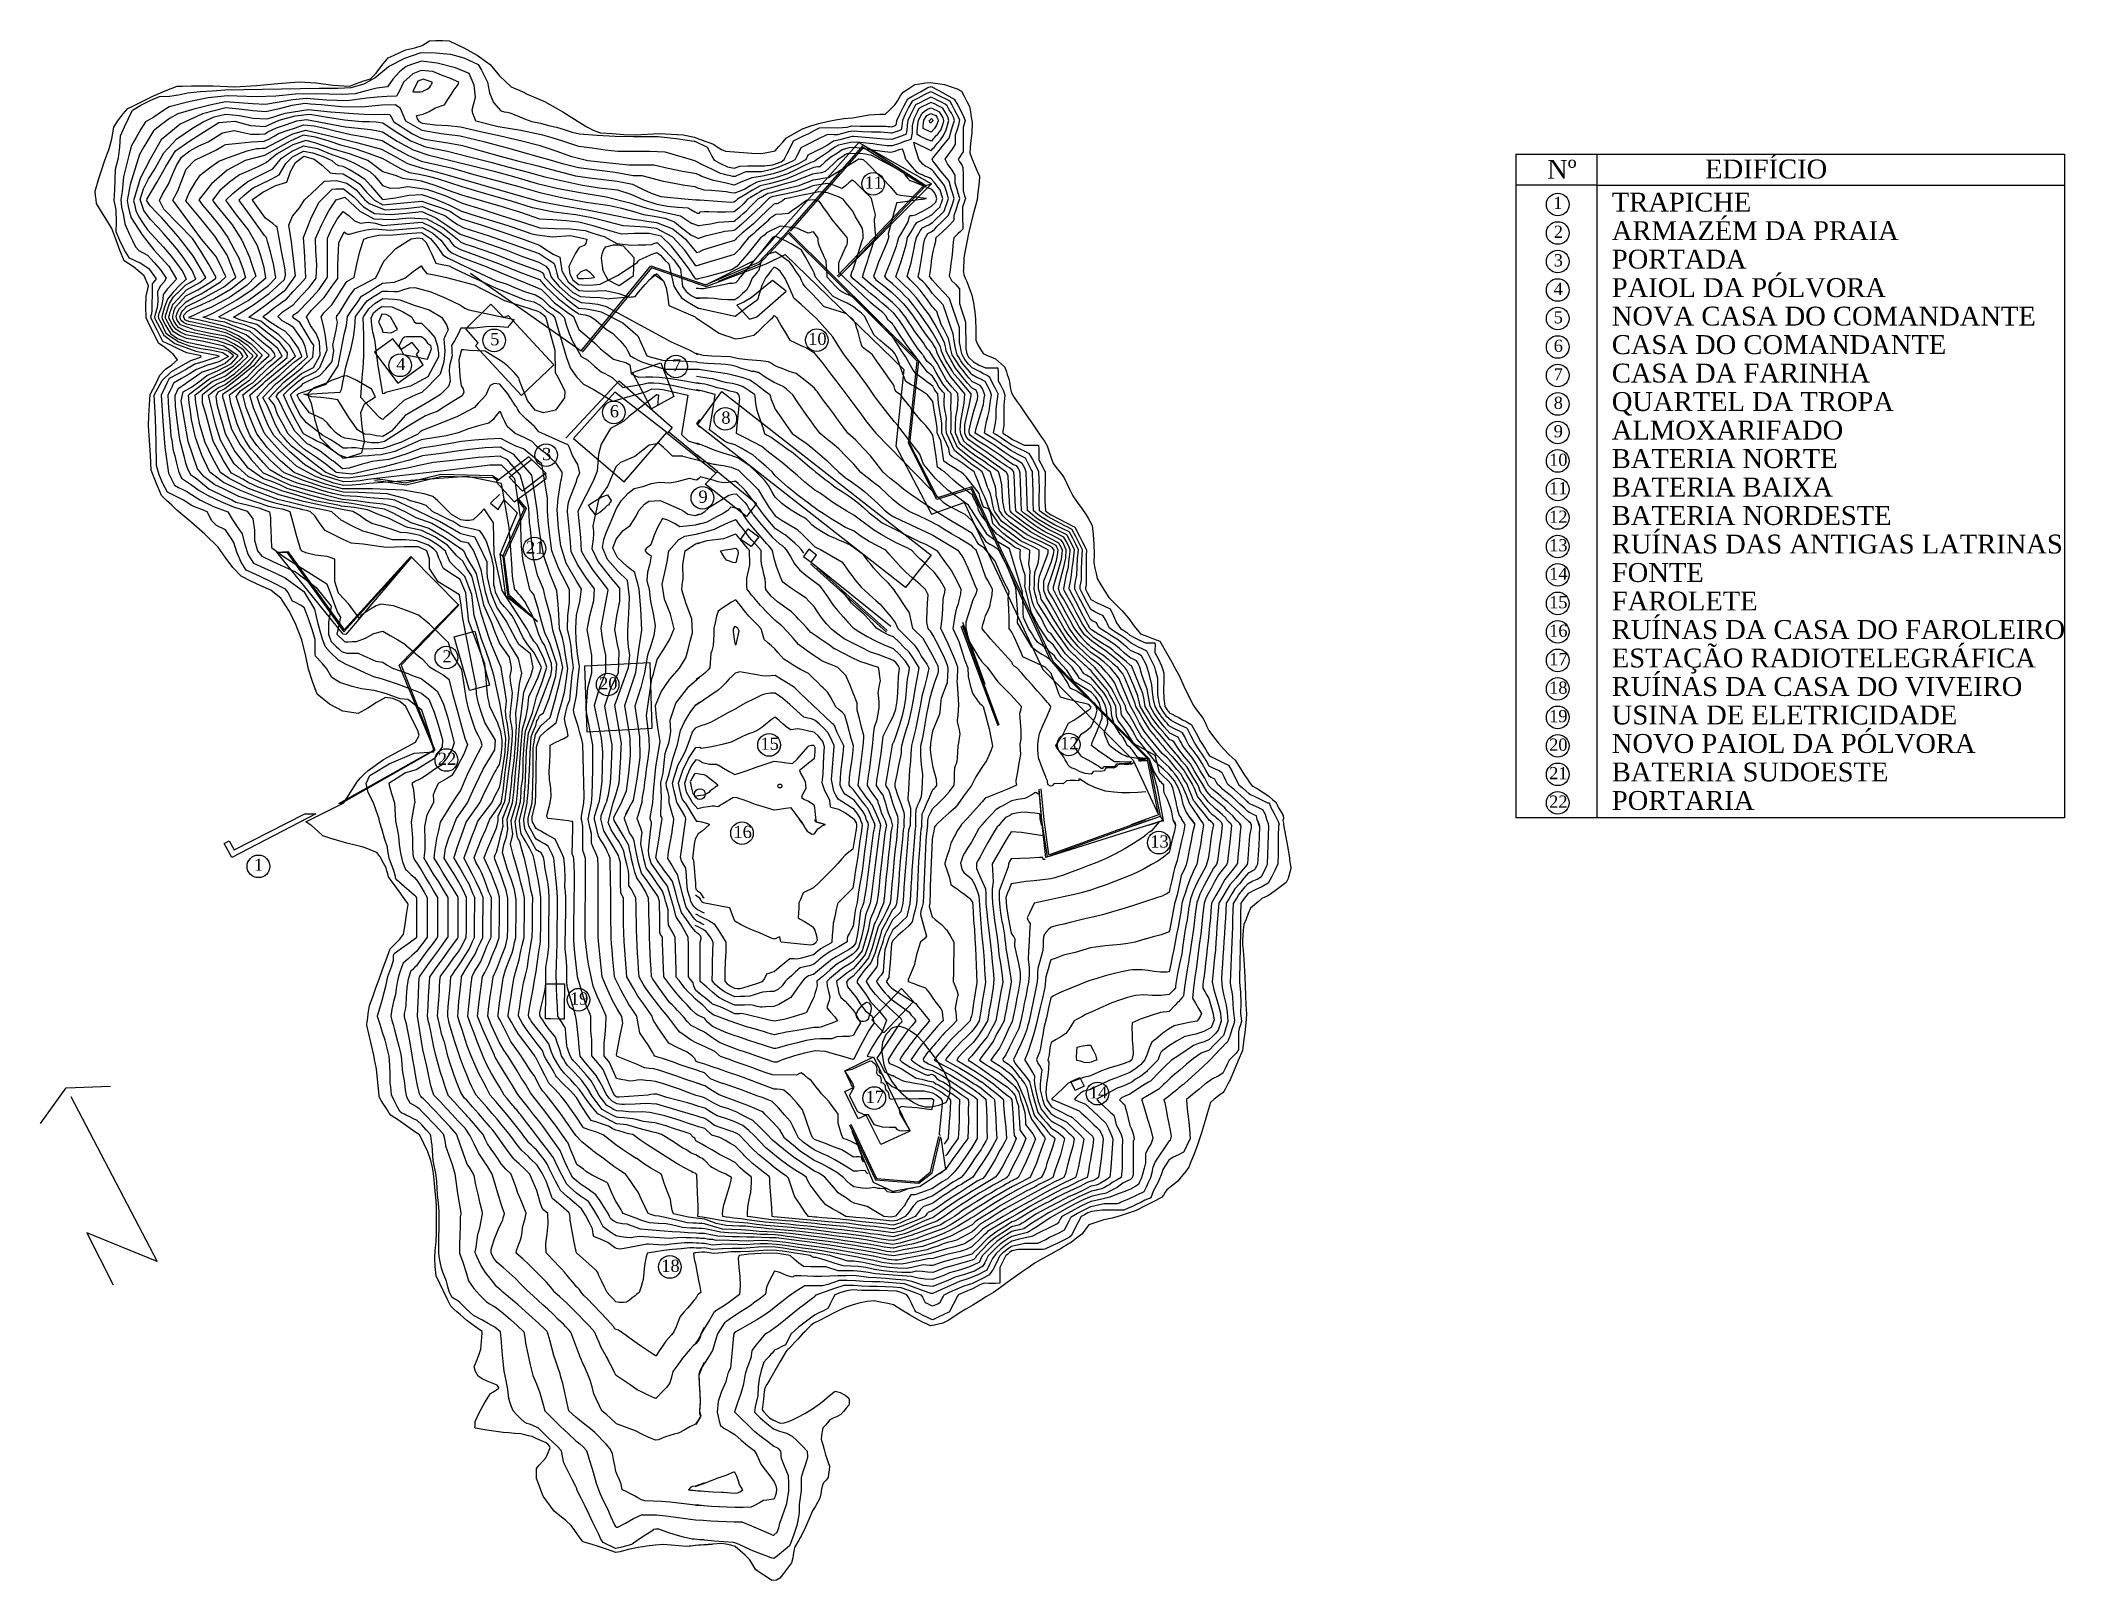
# Model space of a CAD drawing. Header units: millimetres. Extents: x 21147 to 21795, y 3328 to 3821.
import ezdxf

# ---------------------------------------------------------------- set-up
doc = ezdxf.new("R2010")
doc.units = ezdxf.units.MM
doc.header["$MEASUREMENT"] = 0
for name, color, linetype in [('1', 1, 'Continuous'), ('CURVAS', 43, 'Continuous'), ('EDIFICADO', 1, 'Continuous'), ('NORTE', 7, 'Continuous'), ('PEDRA', 7, 'Continuous'), ('PEDRAS', 3, 'Continuous'), ('texto', 3, 'Continuous')]:
    doc.layers.add(name, color=color, linetype=linetype)
doc.styles.add('ROMANS', font='TIMES.TTF')

msp = doc.modelspace()

# ---------------------------------------------------------------- texts
at = {"layer": 'texto', "color": 0, "style": 'ROMANS'}
for s, height, p in [('Nº', 6.049, (21629.24, 3776.81)), ('EDIFÍCIO', 6.049, (21679.85, 3776.92)), ('TRAPICHE', 6.049, (21649.96, 3766.31)), ('1', 3.9, (21631.23, 3767.13)), ('2', 3.9, (21631.35, 3757.89)), ('ARMAZÉM DA PRAIA', 6.0487, (21649.96, 3757.19)), ('PORTADA', 6.049, (21649.96, 3748.07)), ('3', 3.9, (21631.35, 3748.77)), ('PAIOL DA PÓLVORA', 6.0487, (21649.96, 3738.95)), ('4', 3.9, (21631.35, 3739.65)), ('5', 3.9, (21631.35, 3730.53)), ('NOVA CASA DO COMANDANTE', 6.0487, (21649.96, 3729.83)), ('6', 3.9, (21631.35, 3721.41)), ('CASA DO COMANDANTE', 6.0487, (21649.96, 3720.71)), ('7', 3.9, (21631.35, 3712.29)), ('CASA DA FARINHA', 6.0487, (21649.96, 3711.59)), ('QUARTEL DA TROPA', 6.0487, (21649.96, 3702.47)), ('8', 3.9, (21631.35, 3703.17)), ('9', 3.9, (21631.35, 3694.05)), ('ALMOXARIFADO', 6.0487, (21649.96, 3693.35)), ('10', 3.897, (21629.89, 3684.93)), ('BATERIA NORTE', 6.0487, (21649.96, 3684.23)), ('11', 3.897, (21629.89, 3675.81)), ('BATERIA BAIXA', 6.0487, (21649.96, 3675.11)), ('12', 3.897, (21629.89, 3666.69)), ('BATERIA NORDESTE', 6.0487, (21649.96, 3665.99)), ('RUÍNAS DAS ANTIGAS LATRINAS', 6.0487, (21649.96, 3656.87)), ('13', 3.897, (21629.89, 3657.57)), ('14', 3.897, (21629.89, 3648.45)), ('FONTE', 6.049, (21649.96, 3647.75)), ('15', 3.897, (21629.89, 3639.33)), ('FAROLETE', 6.049, (21649.96, 3638.63)), ('RUÍNAS DA CASA DO FAROLEIRO', 6.0487, (21649.96, 3629.51)), ('16', 3.897, (21629.89, 3630.21)), ('17', 3.897, (21629.89, 3621.09)), ('ESTAÇÃO RADIOTELEGRÁFICA', 6.0487, (21649.96, 3620.39)), ('RUÍNAS DA CASA DO VIVEIRO', 6.0487, (21649.96, 3611.27)), ('18', 3.897, (21629.89, 3611.97)), ('19', 3.897, (21629.89, 3602.85)), ('USINA DE ELETRICIDADE', 6.0487, (21649.96, 3602.15)), ('20', 3.897, (21629.89, 3593.73)), ('NOVO PAIOL DA PÓLVORA', 6.0487, (21649.96, 3593.03)), ('21', 3.897, (21629.89, 3584.61)), ('BATERIA SUDOESTE', 6.0487, (21649.96, 3583.91)), ('22', 3.897, (21629.89, 3575.49)), ('PORTARIA', 6.049, (21649.96, 3574.79))]:
    msp.add_text(s, height=height, dxfattribs=at).set_placement(p)
at = {"layer": 'texto', "color": 1, "style": 'ROMANS'}
for s, height, p in [('11', 3.897, (21410.68, 3773.66)), ('5', 3.9, (21290.78, 3723.53)), ('10', 3.897, (21392.62, 3723.62)), ('4', 3.9, (21260.7, 3715.55)), ('7', 3.9, (21349.03, 3715.17)), ('6', 3.9, (21329.09, 3700.47)), ('8', 3.9, (21364.81, 3698.41)), ('3', 3.9, (21307.42, 3686.76)), ('9', 3.9, (21357.47, 3673.1)), ('21', 3.897, (21302.25, 3656.86)), ('2', 3.9, (21275.48, 3621.99)), ('20', 3.897, (21325.67, 3613.35)), ('15', 3.897, (21377.34, 3594.02)), ('12', 3.897, (21473.3, 3594.17)), ('22', 3.897, (21274.01, 3589.21)), ('16', 3.897, (21368.68, 3565.8)), ('13', 3.897, (21502.18, 3562.75)), ('1', 3.9, (21215.16, 3555.29)), ('19', 3.897, (21316.32, 3512.46)), ('17', 3.897, (21411.04, 3480.99)), ('14', 3.897, (21482.52, 3482.41)), ('18', 3.897, (21345.57, 3426.92))]:
    msp.add_text(s, height=height, dxfattribs=at).set_placement(p)

# ---------------------------------------------------------------- linework, layer by layer
at = {"linetype": 'Continuous'}
for p, q in [((21430.31, 3774.68), (21432.09, 3775.22)), ((21363.54, 3683.14), (21356.97, 3688.4)), ((21356.97, 3687.58), (21363.1, 3682.68))]:
    msp.add_line(p, q, dxfattribs=at)
at = {"layer": '1', "linetype": 'Continuous'}
for p, q in [((21284.47, 3746.55), (21319.92, 3721.77)), ((21319.92, 3721.77), (21342.21, 3748.93)), ((21342.42, 3748.35), (21320.28, 3721.34)), ((21342.21, 3748.93), (21357.83, 3743.55)), ((21357.83, 3743), (21342.42, 3748.35)), ((21282.96, 3728.79), (21290.99, 3736.63)), ((21290.99, 3736.63), (21295.19, 3732.37)), ((21286.97, 3724.34), (21282.96, 3728.79)), ((21295.19, 3732.37), (21296.58, 3733.04)), ((21296.58, 3733.04), (21311.2, 3717.27)), ((21259.66, 3725.54), (21253.77, 3721.32)), ((21253.77, 3721.32), (21261.2, 3711.44)), ((21262.25, 3722.16), (21259.66, 3725.54)), ((21265.83, 3724.38), (21262.25, 3722.16)), ((21268, 3721.61), (21265.83, 3724.38)), ((21267.14, 3720.57), (21268, 3721.61)), ((21269.33, 3717.29), (21267.14, 3720.57)), ((21286.08, 3723.38), (21286.97, 3724.34)), ((21300.82, 3707.39), (21286.08, 3723.38)), ((21261.2, 3711.44), (21269.33, 3717.29)), ((21311.2, 3717.27), (21300.82, 3707.39)), ((21336.31, 3714.85), (21345.47, 3717.94)), ((21342.42, 3703.17), (21336.31, 3714.85)), ((21345.47, 3717.94), (21349.54, 3707.08)), ((21314.98, 3693.75), (21332.1, 3712.14)), ((21330.68, 3708.52), (21317.5, 3693.66)), ((21347.39, 3695.57), (21330.68, 3708.52)), ((21332.1, 3712.14), (21349.06, 3697.25)), ((21349.54, 3707.08), (21342.42, 3703.17)), ((21333.68, 3679.81), (21347.39, 3695.57)), ((21349.06, 3697.25), (21347.31, 3695.19)), ((21357.73, 3687.02), (21347.53, 3695.19)), ((21357.83, 3687.59), (21348.03, 3695.67)), ((21317.5, 3693.66), (21333.68, 3679.81)), ((21263.63, 3679.49), (21274.98, 3682.25)), ((21263.93, 3678.86), (21275.28, 3681.62)), ((21274.98, 3682.25), (21291.57, 3681.79)), ((21275.28, 3681.62), (21291.87, 3681.16)), ((21291.57, 3681.79), (21293.44, 3680.52)), ((21303.21, 3687.79), (21292.67, 3679.78)), ((21296.86, 3681.29), (21304.01, 3686.97)), ((21308.68, 3682.73), (21301.18, 3676.86)), ((21308.63, 3682.59), (21303.21, 3687.79)), ((21308.67, 3680.86), (21308.63, 3682.59)), ((21253.48, 3680.84), (21256.38, 3680.6)), ((21253.78, 3680.2), (21256.68, 3679.96)), ((21256.38, 3680.6), (21263.63, 3679.49)), ((21256.68, 3679.96), (21263.93, 3678.86)), ((21293.75, 3675.76), (21290.86, 3672.96)), ((21291.87, 3681.16), (21293.25, 3680.22)), ((21292.67, 3679.78), (21298.42, 3673.41)), ((21301.18, 3676.86), (21296.86, 3681.29)), ((21298.42, 3673.41), (21308.67, 3680.86)), ((21290.86, 3672.96), (21293.33, 3670.92)), ((21293.33, 3670.92), (21295.31, 3674.01)), ((21299.43, 3669.86), (21293.94, 3656.75)), ((21294.87, 3656.05), (21301.8, 3671.25)), ((21295.31, 3674.01), (21299.43, 3669.86)), ((21302.33, 3671.32), (21295.35, 3655.93)), ((21301.8, 3671.25), (21299.4, 3674.12)), ((21299.79, 3674.4), (21302.33, 3671.32)), ((21222.45, 3657.3), (21225.97, 3657.49)), ((21222.45, 3657.3), (21225.66, 3657.32)), ((21243.73, 3631.08), (21222.45, 3657.3)), ((21225.66, 3657.32), (21243.95, 3631.77)), ((21225.97, 3657.49), (21243.97, 3632.42)), ((21243.97, 3632.42), (21265.32, 3655.86)), ((21265.32, 3655.86), (21280.73, 3640.36)), ((21293.94, 3656.75), (21294.87, 3656.05)), ((21295.76, 3643.23), (21293.94, 3656.75)), ((21295.35, 3655.93), (21294.87, 3656.05)), ((21294.87, 3656.05), (21296.38, 3643.57)), ((21296.84, 3643.66), (21295.28, 3655.81)), ((21243.95, 3631.77), (21265.37, 3655.53)), ((21265.37, 3655.53), (21244.52, 3630.97)), ((21305.92, 3635.08), (21295.76, 3643.23)), ((21296.38, 3643.57), (21305.92, 3635.08)), ((21305.92, 3635.08), (21296.84, 3643.66)), ((21261.63, 3621.13), (21280.42, 3640.36)), ((21280.73, 3640.36), (21262.23, 3621.13)), ((21244.52, 3630.97), (21243.73, 3631.08)), ((21279.3, 3630.22), (21285.89, 3632.04)), ((21284.11, 3613.01), (21279.3, 3630.22)), ((21285.89, 3632.04), (21290.54, 3614.69)), ((21272.87, 3594.1), (21261.63, 3621.13)), ((21262.23, 3621.13), (21273.04, 3593.96)), ((21341.99, 3621.88), (21321, 3620.85)), ((21321, 3620.85), (21321.72, 3599.83)), ((21342.69, 3600.91), (21341.99, 3621.88)), ((21290.54, 3614.69), (21284.11, 3613.01)), ((21321.72, 3599.83), (21342.69, 3600.91)), ((21242.27, 3576.84), (21272.49, 3593.84)), ((21273.04, 3593.96), (21243.01, 3576.89)), ((21272.49, 3593.84), (21272.87, 3594.1)), ((21243.01, 3576.89), (21242.27, 3576.84))]:
    msp.add_line(p, q, dxfattribs=at)
at = {"layer": 'CURVAS', "linetype": 'Continuous'}
for p, q in [((21261.89, 3817.25), (21263.76, 3818.07)), ((21263.76, 3818.07), (21266.66, 3818.7)), ((21266.66, 3818.7), (21269.04, 3819.45)), ((21269.04, 3819.45), (21271.31, 3820.97)), ((21271.31, 3820.97), (21273.42, 3821.06)), ((21273.42, 3821.06), (21275.53, 3821.08)), ((21275.53, 3821.08), (21277.64, 3820.97)), ((21277.64, 3820.97), (21282.32, 3818.77)), ((21282.32, 3818.77), (21286.59, 3816.38)), ((21253.89, 3809.16), (21258.27, 3812.76)), ((21254.12, 3810.54), (21256.55, 3813.58)), ((21256.55, 3813.58), (21258.11, 3815.58)), ((21258.11, 3815.58), (21260, 3816.42)), ((21258.27, 3812.76), (21263.48, 3815.42)), ((21260, 3816.42), (21261.89, 3817.25)), ((21263.91, 3812.8), (21261.74, 3811)), ((21263.48, 3815.42), (21268.73, 3817.26)), ((21265.56, 3813.37), (21263.91, 3812.8)), ((21267.19, 3813.94), (21265.56, 3813.37)), ((21268.65, 3811.48), (21266.03, 3810.44)), ((21268.82, 3814.5), (21267.19, 3813.94)), ((21272.37, 3811.12), (21268.65, 3811.48)), ((21268.73, 3817.26), (21273.43, 3817.12)), ((21273.77, 3813.87), (21268.82, 3814.5)), ((21273.43, 3817.12), (21278.07, 3816.73)), ((21279.66, 3812.35), (21273.77, 3813.87)), ((21278.07, 3816.73), (21282.39, 3815.58)), ((21284.04, 3810.47), (21279.66, 3812.35)), ((21282.39, 3815.58), (21283.93, 3814.78)), ((21283.93, 3814.78), (21285.1, 3814.2)), ((21285.1, 3814.2), (21286.89, 3813.35)), ((21286.59, 3816.38), (21290.73, 3813.37)), ((21286.89, 3813.35), (21287.96, 3811.61)), ((21287.96, 3811.61), (21288.93, 3809.66)), ((21290.73, 3813.37), (21293.8, 3809.77)), ((21182.78, 3803.21), (21186.69, 3804.98)), ((21186.69, 3804.98), (21190.59, 3806.45)), ((21190.59, 3806.45), (21192.14, 3806.5)), ((21192.14, 3806.5), (21195.1, 3806.53)), ((21193.83, 3804.36), (21197.9, 3804.79)), ((21195.1, 3806.53), (21202.03, 3806.57)), ((21197.9, 3804.79), (21201.91, 3804.97)), ((21201.91, 3804.97), (21205.84, 3805.32)), ((21202.03, 3806.57), (21208.98, 3806.29)), ((21205.84, 3805.32), (21211.86, 3805.36)), ((21208.98, 3806.29), (21215.93, 3806.62)), ((21211.86, 3805.36), (21217.91, 3805.46)), ((21215.93, 3806.62), (21222.81, 3807.26)), ((21217.91, 3805.46), (21223.96, 3805.59)), ((21222.81, 3807.26), (21229.61, 3807.89)), ((21223.96, 3805.59), (21230, 3805.71)), ((21229.61, 3807.89), (21235.01, 3807.51)), ((21230, 3805.71), (21236.01, 3805.81)), ((21235.01, 3807.51), (21240.39, 3806.82)), ((21236.01, 3805.81), (21242, 3805.85)), ((21240.39, 3806.82), (21245.69, 3806.45)), ((21242, 3805.85), (21246.26, 3806)), ((21245.69, 3806.45), (21248.01, 3807.31)), ((21246.26, 3806), (21250.48, 3807.16)), ((21251.07, 3804.97), (21247.54, 3803.98)), ((21248.01, 3807.31), (21250.3, 3808.15)), ((21250.3, 3808.15), (21252.45, 3808.84)), ((21250.48, 3807.16), (21253.89, 3809.16)), ((21254.46, 3805.79), (21251.07, 3804.97)), ((21252.45, 3808.84), (21254.12, 3810.54)), ((21257.92, 3806.21), (21254.46, 3805.79)), ((21259.58, 3808.71), (21257.92, 3806.21)), ((21261.74, 3811), (21259.58, 3808.71)), ((21261.68, 3804.74), (21260.79, 3803.26)), ((21262.41, 3806.34), (21261.68, 3804.74)), ((21263.05, 3807.77), (21262.41, 3806.34)), ((21266.03, 3810.44), (21263.05, 3807.77)), ((21266.07, 3804.96), (21266.06, 3804.79)), ((21266.06, 3804.79), (21266.06, 3804.72)), ((21266.06, 3804.72), (21266.07, 3804.65)), ((21267.62, 3808.02), (21266.07, 3804.96)), ((21269.27, 3808.71), (21267.62, 3808.02)), ((21268.44, 3804.63), (21269.18, 3804.79)), ((21269.18, 3804.79), (21269.47, 3804.98)), ((21272.25, 3807.79), (21269.27, 3808.71)), ((21269.47, 3804.98), (21270.6, 3805.47)), ((21270.6, 3805.47), (21271.45, 3806.11)), ((21271.45, 3806.11), (21271.75, 3806.71)), ((21271.75, 3806.71), (21271.98, 3807.15)), ((21271.98, 3807.15), (21272.17, 3807.47)), ((21272.17, 3807.47), (21272.25, 3807.79)), ((21275.22, 3810.02), (21272.37, 3811.12)), ((21278.05, 3808.94), (21275.22, 3810.02)), ((21280.76, 3807.79), (21278.05, 3808.94)), ((21278.29, 3803.84), (21279.32, 3805.49)), ((21279.32, 3805.49), (21279.96, 3806.28)), ((21279.96, 3806.28), (21280.49, 3807.03)), ((21280.49, 3807.03), (21280.76, 3807.79)), ((21285.7, 3806.82), (21284.04, 3810.47)), ((21286.03, 3802.92), (21285.7, 3806.82)), ((21288.93, 3809.66), (21289.89, 3807.74)), ((21289.89, 3807.74), (21290.51, 3804.36)), ((21293.8, 3809.77), (21297.52, 3806.26)), ((21297.52, 3806.26), (21301.8, 3804.39)), ((21423.04, 3804.49), (21424.23, 3805.33)), ((21424.23, 3805.33), (21425.45, 3806.17)), ((21425.45, 3806.17), (21426.73, 3806.98)), ((21426.73, 3806.98), (21428.4, 3807.24)), ((21427.16, 3803.93), (21428.53, 3804.69)), ((21428.4, 3807.24), (21430.15, 3807.52)), ((21428.53, 3804.69), (21429.62, 3805.29)), ((21429.62, 3805.29), (21430.96, 3805.99)), ((21430.15, 3807.52), (21431.86, 3807.66)), ((21430.96, 3805.99), (21432, 3806.33)), ((21431.86, 3807.66), (21433.32, 3807.45)), ((21432, 3806.33), (21434.48, 3805.05)), ((21433.32, 3807.45), (21434.78, 3807.24)), ((21434.48, 3805.05), (21436.91, 3803.72)), ((21434.78, 3807.24), (21436.24, 3807.03)), ((21436.24, 3807.03), (21438.1, 3806.4)), ((21438.1, 3806.4), (21440.35, 3805.57)), ((21440.35, 3805.57), (21441.69, 3804.85)), ((21441.69, 3804.85), (21442.53, 3803.21)), ((21173.23, 3797.57), (21174.75, 3799.28)), ((21174.75, 3799.28), (21176.59, 3800.18)), ((21174.96, 3796.13), (21176.28, 3798.78)), ((21176.28, 3798.78), (21178.88, 3800.36)), ((21176.59, 3800.18), (21178.01, 3800.88)), ((21178.01, 3800.88), (21178.92, 3801.3)), ((21178.88, 3800.36), (21182.07, 3801.93)), ((21178.92, 3801.3), (21182.78, 3803.21)), ((21182.07, 3801.93), (21184.89, 3803.14)), ((21185.57, 3798.2), (21183.06, 3796.58)), ((21184.89, 3803.14), (21188.04, 3803.28)), ((21188, 3799.83), (21185.57, 3798.2)), ((21194.24, 3801.45), (21188, 3799.83)), ((21188.04, 3803.28), (21190.95, 3803.66)), ((21195.87, 3799.06), (21190.71, 3797.6)), ((21190.95, 3803.66), (21193.83, 3804.36)), ((21200.44, 3802.68), (21194.24, 3801.45)), ((21200.98, 3800.41), (21195.87, 3799.06)), ((21206.08, 3799.5), (21198.67, 3797.58)), ((21206.63, 3803.38), (21200.44, 3802.68)), ((21206.03, 3801.41), (21200.98, 3800.41)), ((21210.39, 3801.12), (21206.03, 3801.41)), ((21210.45, 3799.1), (21206.08, 3799.5)), ((21209.71, 3803.28), (21206.63, 3803.38)), ((21212.79, 3803.19), (21209.71, 3803.28)), ((21214.68, 3800.76), (21210.39, 3801.12)), ((21214.74, 3798.52), (21210.45, 3799.1)), ((21215.85, 3803.09), (21212.79, 3803.19)), ((21218.85, 3800.58), (21214.68, 3800.76)), ((21218.92, 3798.23), (21214.74, 3798.52)), ((21222.16, 3803.3), (21215.85, 3803.09)), ((21223.23, 3801.37), (21218.85, 3800.58)), ((21223.22, 3799.21), (21218.92, 3798.23)), ((21228.48, 3803.94), (21222.16, 3803.3)), ((21227.31, 3800.23), (21223.22, 3799.21)), ((21227.57, 3802.1), (21223.23, 3801.37)), ((21225.11, 3797.82), (21232.52, 3799)), ((21231.51, 3800.86), (21227.31, 3800.23)), ((21231.82, 3802.54), (21227.57, 3802.1)), ((21234.76, 3803.98), (21228.48, 3803.94)), ((21233.23, 3800.74), (21231.51, 3800.86)), ((21238.39, 3802), (21231.82, 3802.54)), ((21232.52, 3799), (21239.66, 3798.24)), ((21234.96, 3800.6), (21233.23, 3800.74)), ((21239.1, 3803.89), (21234.76, 3803.98)), ((21236.68, 3800.46), (21234.96, 3800.6)), ((21243.2, 3799.82), (21236.68, 3800.46)), ((21244.99, 3801.76), (21238.39, 3802)), ((21243.33, 3803.8), (21239.1, 3803.89)), ((21239.66, 3798.24), (21247.06, 3797.7)), ((21249.7, 3799.77), (21243.2, 3799.82)), ((21247.54, 3803.98), (21243.33, 3803.8)), ((21251.3, 3802.61), (21244.99, 3801.76)), ((21256.12, 3800.34), (21249.7, 3799.77)), ((21254.57, 3802.97), (21251.3, 3802.61)), ((21257.7, 3803.19), (21254.57, 3802.97)), ((21260.47, 3800.44), (21256.12, 3800.34)), ((21260.79, 3803.26), (21257.7, 3803.19)), ((21262.06, 3799.29), (21260.47, 3800.44)), ((21263.76, 3795.3), (21262.06, 3799.29)), ((21266.07, 3804.65), (21266.86, 3804.65)), ((21266.86, 3804.65), (21267.65, 3804.64)), ((21267.65, 3804.64), (21268.44, 3804.63)), ((21269.35, 3797.54), (21271.28, 3798.34)), ((21271.28, 3798.34), (21273.04, 3799.43)), ((21273.04, 3799.43), (21274.24, 3799.85)), ((21274.24, 3799.85), (21275.4, 3800.23)), ((21275.4, 3800.23), (21276.2, 3800.53)), ((21276.2, 3800.53), (21277.25, 3802.18)), ((21277.25, 3802.18), (21278.29, 3803.84)), ((21285.02, 3798.9), (21286.03, 3802.92)), ((21285.24, 3797.74), (21285.02, 3798.9)), ((21290.51, 3804.36), (21291.82, 3801.25)), ((21291.82, 3801.25), (21294.23, 3798.54)), ((21294.23, 3798.54), (21295.22, 3798.29)), ((21295.22, 3798.29), (21296.19, 3798.11)), ((21301.8, 3804.39), (21301.85, 3804.34)), ((21301.85, 3804.34), (21301.89, 3804.29)), ((21301.89, 3804.29), (21301.92, 3804.24)), ((21301.92, 3804.24), (21308.17, 3801.5)), ((21308.17, 3801.5), (21314.04, 3798.2)), ((21314.04, 3798.2), (21319.82, 3794.66)), ((21417.24, 3797.54), (21418.33, 3798.49)), ((21418.33, 3798.49), (21419.45, 3799.52)), ((21419.45, 3799.52), (21420.5, 3800.59)), ((21420.5, 3800.59), (21421.28, 3801.87)), ((21421.28, 3801.87), (21422.12, 3803.22)), ((21422.05, 3797.76), (21423.28, 3800.1)), ((21422.12, 3803.22), (21423.04, 3804.49)), ((21423.28, 3800.1), (21424.49, 3802.39)), ((21424.7, 3799.66), (21423.68, 3797.5)), ((21424.49, 3802.39), (21425.79, 3803.17)), ((21425.87, 3801.63), (21424.7, 3799.66)), ((21426.11, 3798.8), (21425.28, 3797.1)), ((21425.79, 3803.17), (21427.16, 3803.93)), ((21427.79, 3802.65), (21425.87, 3801.63)), ((21426.99, 3800.47), (21426.11, 3798.8)), ((21428.57, 3801.28), (21426.99, 3800.47)), ((21428.09, 3799.28), (21427.55, 3798.17)), ((21429.79, 3803.68), (21427.79, 3802.65)), ((21429.27, 3799.94), (21428.09, 3799.28)), ((21430.19, 3802.11), (21428.57, 3801.28)), ((21429.09, 3797.83), (21429.85, 3798.48)), ((21430.56, 3800.6), (21429.27, 3799.94)), ((21431.81, 3804.61), (21429.79, 3803.68)), ((21429.85, 3798.48), (21431.04, 3799.16)), ((21431.86, 3802.91), (21430.19, 3802.11)), ((21431.86, 3801.19), (21430.56, 3800.6)), ((21431.04, 3799.16), (21432, 3799.48)), ((21432.22, 3804.51), (21431.81, 3804.61)), ((21432.97, 3802.54), (21431.86, 3802.91)), ((21433.04, 3800.78), (21431.86, 3801.19)), ((21432, 3799.48), (21432.88, 3799.11)), ((21432.69, 3804.31), (21432.22, 3804.51)), ((21433.07, 3804.09), (21432.69, 3804.31)), ((21432.88, 3799.11), (21433.76, 3798.68)), ((21434.15, 3801.92), (21432.97, 3802.54)), ((21434.49, 3800.05), (21433.04, 3800.78)), ((21435.01, 3803.15), (21433.07, 3804.09)), ((21433.76, 3798.68), (21434.61, 3798.22)), ((21435.26, 3801.34), (21434.15, 3801.92)), ((21435.71, 3799.4), (21434.49, 3800.05)), ((21434.61, 3798.22), (21435.14, 3797.36)), ((21437.02, 3802.17), (21435.01, 3803.15)), ((21436.53, 3800.7), (21435.26, 3801.34)), ((21436.45, 3798.17), (21435.71, 3799.4)), ((21437.11, 3800.15), (21436.53, 3800.7)), ((21436.91, 3803.72), (21439.35, 3802.32)), ((21437.99, 3801.71), (21437.02, 3802.17)), ((21437.77, 3798.86), (21437.11, 3800.15)), ((21438.46, 3797.81), (21437.77, 3798.86)), ((21438.03, 3801.67), (21437.99, 3801.71)), ((21438.06, 3801.62), (21438.03, 3801.67)), ((21438.1, 3801.58), (21438.06, 3801.62)), ((21438.71, 3800.43), (21438.1, 3801.58)), ((21439.5, 3798.87), (21438.71, 3800.43)), ((21439.35, 3802.32), (21440.51, 3800.37)), ((21441.14, 3795.68), (21439.5, 3798.87)), ((21440.51, 3800.37), (21442.05, 3797.46)), ((21442.53, 3803.21), (21443.38, 3801.56)), ((21443.38, 3801.56), (21444.23, 3799.91)), ((21444.23, 3799.91), (21444.54, 3798.21)), ((21444.54, 3798.21), (21444.85, 3796.51)), ((21169.67, 3789.62), (21170.27, 3793.36)), ((21170.27, 3793.36), (21171.39, 3795.22)), ((21171.39, 3795.22), (21173.23, 3797.57)), ((21172.43, 3790.58), (21173.65, 3793.44)), ((21173.65, 3793.44), (21174.96, 3796.13)), ((21178.89, 3792.74), (21177.39, 3790.01)), ((21180.38, 3795.04), (21178.89, 3792.74)), ((21183.06, 3796.58), (21180.38, 3795.04)), ((21183, 3792.12), (21181.07, 3788.96)), ((21185.49, 3794.16), (21183, 3792.12)), ((21191.48, 3794.25), (21185.46, 3789.24)), ((21188.11, 3796.07), (21185.49, 3794.16)), ((21190.71, 3797.6), (21188.11, 3796.07)), ((21190.39, 3789.56), (21195.41, 3793.03)), ((21198.67, 3797.58), (21191.48, 3794.25)), ((21194.63, 3788.97), (21199.3, 3791.91)), ((21195.41, 3793.03), (21198.82, 3795.08)), ((21198.82, 3795.08), (21202.38, 3796.61)), ((21199.3, 3791.91), (21203.92, 3794.82)), ((21202.38, 3796.61), (21206.03, 3797.51)), ((21203.92, 3794.82), (21209.05, 3795.23)), ((21205.09, 3791.56), (21208.78, 3792.23)), ((21206.03, 3797.51), (21210.48, 3797.05)), ((21208.78, 3792.23), (21214.18, 3791.09)), ((21209.05, 3795.23), (21214.01, 3793.9)), ((21210.48, 3797.05), (21214.93, 3796.25)), ((21214.01, 3793.9), (21218.73, 3793.6)), ((21214.93, 3796.25), (21219.21, 3795.95)), ((21218.59, 3791.2), (21219.6, 3791.88)), ((21218.73, 3793.6), (21223.25, 3795.54)), ((21219.21, 3795.95), (21221.18, 3796.57)), ((21219.6, 3791.88), (21221.23, 3792.63)), ((21221.18, 3796.57), (21223.14, 3797.2)), ((21221.23, 3792.63), (21222.33, 3793.07)), ((21222.33, 3793.07), (21225.59, 3794.18)), ((21223, 3791.32), (21225.72, 3792.23)), ((21223.14, 3797.2), (21225.11, 3797.82)), ((21223.25, 3795.54), (21228.29, 3797.01)), ((21225.59, 3794.18), (21228.85, 3795.31)), ((21225.72, 3792.23), (21228.43, 3793.1)), ((21227.62, 3791.18), (21231.72, 3792.4)), ((21228.29, 3797.01), (21233.06, 3797.46)), ((21228.43, 3793.1), (21230.98, 3794.08)), ((21228.85, 3795.31), (21231.98, 3795.83)), ((21230.98, 3794.08), (21234.38, 3793.75)), ((21231.72, 3792.4), (21239.87, 3790.45)), ((21231.98, 3795.83), (21238.2, 3794.6)), ((21233.06, 3797.46), (21238.7, 3796.52)), ((21234.38, 3793.75), (21237.86, 3792.99)), ((21237.86, 3792.99), (21241.19, 3792.16)), ((21238.2, 3794.6), (21244.34, 3793.46)), ((21238.7, 3796.52), (21244.15, 3795.73)), ((21241.19, 3792.16), (21246.21, 3791.02)), ((21244.15, 3795.73), (21249.7, 3795.18)), ((21244.34, 3793.46), (21250.53, 3792.83)), ((21247.06, 3797.7), (21250.43, 3797.54)), ((21249.7, 3795.18), (21252, 3795.17)), ((21250.43, 3797.54), (21253.77, 3797.42)), ((21250.53, 3792.83), (21252.5, 3792.6)), ((21252, 3795.17), (21254.3, 3795.04)), ((21252.5, 3792.6), (21254.42, 3792.29)), ((21253.77, 3797.42), (21257.01, 3797.51)), ((21254.3, 3795.04), (21256.38, 3794.68)), ((21254.42, 3792.29), (21256.26, 3791.88)), ((21256.26, 3791.88), (21260.96, 3788.88)), ((21256.38, 3794.68), (21260.67, 3791.79)), ((21257.01, 3797.51), (21258.61, 3797.34)), ((21258.61, 3797.34), (21259.06, 3796.62)), ((21259.06, 3796.62), (21259.88, 3795.02)), ((21259.88, 3795.02), (21261.91, 3793.74)), ((21260.67, 3791.79), (21265.38, 3788.96)), ((21261.91, 3793.74), (21263.93, 3792.47)), ((21268.99, 3792.31), (21263.76, 3795.3)), ((21263.93, 3792.47), (21265.95, 3791.18)), ((21267.17, 3797.12), (21269.35, 3797.54)), ((21267.47, 3795.96), (21267.17, 3797.12)), ((21268.11, 3795.08), (21267.47, 3795.96)), ((21269.11, 3794.46), (21268.11, 3795.08)), ((21275.13, 3791.19), (21268.99, 3792.31)), ((21273.21, 3794.02), (21269.11, 3794.46)), ((21277.29, 3793.81), (21273.21, 3794.02)), ((21281.26, 3793.36), (21277.29, 3793.81)), ((21287.66, 3791.88), (21281.26, 3793.36)), ((21285.72, 3796.46), (21285.24, 3797.74)), ((21286.22, 3795.26), (21285.72, 3796.46)), ((21293.39, 3793.45), (21286.22, 3795.26)), ((21294.08, 3790.43), (21287.66, 3791.88)), ((21300.55, 3792.24), (21293.39, 3793.45)), ((21296.19, 3798.11), (21297.1, 3797.94)), ((21297.1, 3797.94), (21299.48, 3796.98)), ((21299.48, 3796.98), (21301.79, 3796.03)), ((21307.67, 3790.8), (21300.55, 3792.24)), ((21301.79, 3796.03), (21304.1, 3795.11)), ((21304.1, 3795.11), (21306.87, 3794.61)), ((21306.87, 3794.61), (21309.48, 3793.88)), ((21309.48, 3793.88), (21312.06, 3793.31)), ((21312.06, 3793.31), (21314.51, 3792.56)), ((21314.51, 3792.56), (21316.99, 3791.77)), ((21316.99, 3791.77), (21319.34, 3791.16)), ((21319.82, 3794.66), (21321.78, 3793.41)), ((21321.78, 3793.41), (21324, 3792.25)), ((21324, 3792.25), (21326.13, 3791.52)), ((21387.41, 3790.87), (21389.12, 3791.84)), ((21389.12, 3791.84), (21390.83, 3792.81)), ((21390.83, 3792.81), (21393.43, 3793.74)), ((21392.78, 3791.35), (21394.49, 3792.22)), ((21393.43, 3793.74), (21396.03, 3794.53)), ((21394.49, 3792.22), (21396.22, 3793.1)), ((21396.03, 3794.53), (21398.66, 3795.17)), ((21396.22, 3793.1), (21399.11, 3793.21)), ((21398.66, 3795.17), (21401.33, 3795.69)), ((21399.11, 3793.21), (21402.11, 3793.09)), ((21401.33, 3795.69), (21404.05, 3796.08)), ((21402.11, 3793.09), (21405.05, 3793.34)), ((21405.39, 3791.81), (21403.56, 3791.33)), ((21404.05, 3796.08), (21406.84, 3796.35)), ((21405.05, 3793.34), (21405.81, 3793.53)), ((21407.13, 3792.04), (21405.39, 3791.81)), ((21405.81, 3793.53), (21406.26, 3793.64)), ((21406.26, 3793.64), (21406.6, 3793.72)), ((21406.6, 3793.72), (21409.28, 3793.69)), ((21406.84, 3796.35), (21408.6, 3796.64)), ((21409.99, 3791.85), (21407.13, 3792.04)), ((21408.6, 3796.64), (21410.38, 3796.94)), ((21409.28, 3793.69), (21412, 3793.66)), ((21412.86, 3791.76), (21409.99, 3791.85)), ((21410.38, 3796.94), (21412.19, 3797.29)), ((21412, 3793.66), (21414.72, 3793.65)), ((21412.19, 3797.29), (21413.87, 3797.37)), ((21415.8, 3791.75), (21412.86, 3791.76)), ((21413.87, 3797.37), (21415.56, 3797.46)), ((21414.72, 3793.65), (21417.44, 3793.65)), ((21415.56, 3797.46), (21417.24, 3797.54)), ((21418.14, 3791.52), (21415.8, 3791.75)), ((21417.44, 3793.65), (21418.07, 3793.59)), ((21418.07, 3793.59), (21418.73, 3793.51)), ((21418.73, 3793.51), (21419.42, 3793.48)), ((21419.42, 3793.48), (21420.53, 3793.84)), ((21420.33, 3791.71), (21419.42, 3791.43)), ((21421.64, 3792.14), (21420.33, 3791.71)), ((21420.53, 3793.84), (21420.9, 3794.25)), ((21420.9, 3794.25), (21421.05, 3795.48)), ((21421.05, 3795.48), (21422.05, 3797.76)), ((21422.38, 3792.48), (21421.64, 3792.14)), ((21422.46, 3792.97), (21422.38, 3792.48)), ((21422.56, 3793.73), (21422.46, 3792.97)), ((21422.77, 3795.44), (21422.56, 3793.73)), ((21423.68, 3797.5), (21422.77, 3795.44)), ((21424.2, 3792.29), (21423.91, 3790.94)), ((21424.36, 3793.95), (21424.2, 3792.29)), ((21424.5, 3795.45), (21424.36, 3793.95)), ((21425.28, 3797.1), (21424.5, 3795.45)), ((21425.96, 3793.78), (21425.86, 3791.49)), ((21426.45, 3795.97), (21425.96, 3793.78)), ((21427, 3797.07), (21426.45, 3795.97)), ((21427.55, 3798.17), (21427, 3797.07)), ((21427.49, 3792.19), (21427.74, 3794.11)), ((21427.5, 3790.97), (21427.49, 3792.19)), ((21427.74, 3794.11), (21427.95, 3795.55)), ((21427.95, 3795.55), (21428.33, 3796.31)), ((21428.33, 3796.31), (21428.7, 3797.07)), ((21428.7, 3797.07), (21429.09, 3797.83)), ((21429.42, 3792.95), (21429.46, 3793.79)), ((21430.08, 3792.57), (21429.42, 3792.95)), ((21429.46, 3793.79), (21429.56, 3794.65)), ((21429.56, 3794.65), (21429.66, 3795.53)), ((21429.66, 3795.53), (21430.61, 3797.03)), ((21431.22, 3792.01), (21430.08, 3792.57)), ((21430.61, 3797.03), (21431.84, 3797.71)), ((21432.02, 3791.72), (21431.22, 3792.01)), ((21431.34, 3795.36), (21432.07, 3796.06)), ((21431.81, 3794.66), (21431.34, 3795.36)), ((21432.51, 3795.4), (21431.81, 3794.66)), ((21431.84, 3797.71), (21433.52, 3797.02)), ((21433.02, 3792.86), (21432.02, 3791.72)), ((21432.07, 3796.06), (21432.34, 3795.9)), ((21432.34, 3795.9), (21432.46, 3795.69)), ((21432.46, 3795.69), (21432.51, 3795.4)), ((21433.7, 3793.97), (21433.02, 3792.86)), ((21433.52, 3797.02), (21433.81, 3796.51)), ((21434.22, 3795.39), (21433.7, 3793.97)), ((21433.81, 3796.51), (21434.09, 3795.93)), ((21434.09, 3795.93), (21434.22, 3795.39)), ((21434.48, 3791.7), (21434.15, 3791.28)), ((21435.13, 3792.52), (21434.48, 3791.7)), ((21435.4, 3793.47), (21435.13, 3792.52)), ((21435.14, 3797.36), (21435.68, 3796.32)), ((21435.68, 3794.43), (21435.4, 3793.47)), ((21435.68, 3796.32), (21435.97, 3795.43)), ((21435.95, 3795.39), (21435.68, 3794.43)), ((21435.92, 3790.64), (21436.78, 3792.45)), ((21437.3, 3796.61), (21436.45, 3798.17)), ((21436.78, 3792.45), (21437.24, 3793.97)), ((21437.24, 3793.97), (21437.7, 3795.44)), ((21437.7, 3795.44), (21437.3, 3796.61)), ((21437.79, 3789.84), (21438.33, 3791.7)), ((21438.33, 3791.7), (21438.88, 3793.57)), ((21439.12, 3796.51), (21438.46, 3797.81)), ((21438.88, 3793.57), (21439.44, 3795.47)), ((21439.44, 3795.47), (21439.12, 3796.51)), ((21439.81, 3790.83), (21440.31, 3792.34)), ((21440.31, 3792.34), (21440.88, 3794.11)), ((21440.88, 3794.11), (21441.14, 3795.68)), ((21442.05, 3797.46), (21442.88, 3795.5)), ((21442.44, 3793.97), (21442.22, 3793.21)), ((21442.22, 3793.21), (21442.22, 3790.61)), ((21442.66, 3794.74), (21442.44, 3793.97)), ((21442.88, 3795.5), (21442.66, 3794.74)), ((21444.85, 3796.51), (21445.17, 3794.81)), ((21445.17, 3794.81), (21444.97, 3791.5)), ((21167.39, 3782.74), (21168.82, 3786.44)), ((21168.82, 3786.44), (21169.67, 3789.62)), ((21171.71, 3783.54), (21172.23, 3786.96)), ((21172.23, 3786.96), (21172.43, 3790.58)), ((21175.95, 3787.42), (21175.02, 3784.22)), ((21177.39, 3790.01), (21175.95, 3787.42)), ((21179.9, 3787), (21178.49, 3784.54)), ((21181.07, 3788.96), (21179.9, 3787)), ((21185.46, 3789.24), (21181.87, 3783.08)), ((21186.32, 3785.09), (21190.39, 3789.56)), ((21186.94, 3780.76), (21189.99, 3785.72)), ((21189.99, 3785.72), (21194.63, 3788.97)), ((21191.89, 3783.78), (21194.56, 3785.76)), ((21194.56, 3785.76), (21197.52, 3787.31)), ((21196.24, 3782.8), (21202.98, 3785.93)), ((21197.52, 3787.31), (21200.42, 3788.66)), ((21200.42, 3788.66), (21205.09, 3791.56)), ((21202.98, 3785.93), (21204.01, 3786.57)), ((21204.01, 3786.57), (21205.02, 3787.2)), ((21205.02, 3787.2), (21206.03, 3787.83)), ((21206.03, 3787.83), (21210.24, 3788.22)), ((21210.01, 3784.71), (21213, 3785.77)), ((21210.24, 3788.22), (21214.39, 3788.6)), ((21213, 3785.77), (21215.93, 3786.48)), ((21214.18, 3791.09), (21215.67, 3791.09)), ((21214.39, 3788.6), (21218.44, 3788.88)), ((21215.67, 3791.09), (21216.81, 3791.12)), ((21215.93, 3786.48), (21216.86, 3786.55)), ((21216.81, 3791.12), (21218.59, 3791.2)), ((21216.86, 3786.55), (21217.8, 3786.6)), ((21217.8, 3786.6), (21218.73, 3786.65)), ((21218.44, 3788.88), (21219.95, 3789.5)), ((21222.69, 3786.66), (21218.56, 3784.3)), ((21218.73, 3786.65), (21222.56, 3788.69)), ((21219.95, 3789.5), (21221.56, 3790.48)), ((21221.56, 3790.48), (21223, 3791.32)), ((21222.56, 3788.69), (21227.62, 3791.18)), ((21227.6, 3787.7), (21222.58, 3784.78)), ((21226.71, 3788.84), (21222.69, 3786.66)), ((21223.93, 3783.42), (21227.16, 3785.55)), ((21230.91, 3790.8), (21226.71, 3788.84)), ((21227.16, 3785.55), (21231.03, 3787.37)), ((21227.53, 3783.89), (21231, 3785.69)), ((21231.7, 3789.05), (21227.6, 3787.7)), ((21234.84, 3790.17), (21230.91, 3790.8)), ((21231, 3785.69), (21234.01, 3785.14)), ((21231.03, 3787.37), (21235.48, 3786.47)), ((21234.59, 3788.28), (21231.7, 3789.05)), ((21237.4, 3787.41), (21234.59, 3788.28)), ((21239.27, 3788.81), (21234.84, 3790.17)), ((21235.48, 3786.47), (21240.11, 3784.61)), ((21240.16, 3786.41), (21237.4, 3787.41)), ((21243.3, 3787.49), (21239.27, 3788.81)), ((21239.87, 3790.45), (21247.94, 3788.39)), ((21246.03, 3784.73), (21240.16, 3786.41)), ((21247.87, 3786.31), (21243.3, 3787.49)), ((21246.21, 3791.02), (21251.19, 3790.11)), ((21252.17, 3784.83), (21247.87, 3786.31)), ((21247.94, 3788.39), (21255.95, 3786.24)), ((21251.19, 3790.11), (21256.17, 3789.05)), ((21255.95, 3786.24), (21260.15, 3784)), ((21256.17, 3789.05), (21260.2, 3786.65)), ((21260.2, 3786.65), (21264.43, 3784.41)), ((21260.96, 3788.88), (21266.12, 3786.12)), ((21265.38, 3788.96), (21270.02, 3787.01)), ((21265.95, 3791.18), (21267.18, 3790.54)), ((21266.12, 3786.12), (21271.17, 3784.37)), ((21267.18, 3790.54), (21268.46, 3789.96)), ((21268.46, 3789.96), (21269.73, 3789.53)), ((21269.73, 3789.53), (21273.85, 3788.9)), ((21270.02, 3787.01), (21277.09, 3785.69)), ((21273.85, 3788.9), (21277.87, 3788.2)), ((21281.12, 3790.49), (21275.13, 3791.19)), ((21277.09, 3785.69), (21284.15, 3783.88)), ((21277.87, 3788.2), (21281.91, 3787.44)), ((21289.16, 3788.49), (21281.12, 3790.49)), ((21281.91, 3787.44), (21287.94, 3785.74)), ((21287.94, 3785.74), (21293.97, 3784.09)), ((21297.18, 3786.45), (21289.16, 3788.49)), ((21300.46, 3788.94), (21294.08, 3790.43)), ((21305.01, 3784.13), (21297.18, 3786.45)), ((21306.74, 3787.37), (21300.46, 3788.94)), ((21311.86, 3785.62), (21306.74, 3787.37)), ((21310.65, 3789.87), (21307.67, 3790.8)), ((21314.03, 3788.81), (21310.65, 3789.87)), ((21316.93, 3783.87), (21311.86, 3785.62)), ((21319.22, 3787.13), (21314.03, 3788.81)), ((21323.44, 3786.62), (21319.22, 3787.13)), ((21319.34, 3791.16), (21325.08, 3790.75)), ((21327.61, 3786.02), (21323.44, 3786.62)), ((21325.08, 3790.75), (21330.85, 3790.48)), ((21326.13, 3791.52), (21329.87, 3791.3)), ((21331.71, 3785.52), (21327.61, 3786.02)), ((21329.87, 3791.3), (21333.56, 3791)), ((21330.85, 3790.48), (21336.53, 3790.34)), ((21336.8, 3785.59), (21331.71, 3785.52)), ((21333.56, 3791), (21337.18, 3790.85)), ((21336.53, 3790.34), (21337.25, 3790.34)), ((21341.91, 3785.59), (21336.8, 3785.59)), ((21337.18, 3790.85), (21345.05, 3791.31)), ((21337.25, 3790.34), (21337.25, 3790.34)), ((21337.25, 3790.34), (21337.25, 3790.34)), ((21337.25, 3790.34), (21339.71, 3790.34)), ((21339.71, 3790.34), (21342.16, 3790.33)), ((21346.81, 3785.29), (21341.91, 3785.59)), ((21342.16, 3790.33), (21344.61, 3790.32)), ((21344.61, 3790.32), (21350.31, 3789.7)), ((21345.05, 3791.31), (21352.61, 3790.9)), ((21350.12, 3784.37), (21346.81, 3785.29)), ((21350.31, 3789.7), (21356.1, 3788.87)), ((21352.61, 3790.9), (21356.2, 3790.1)), ((21356.1, 3788.87), (21356.28, 3788.84)), ((21356.2, 3790.1), (21357.53, 3789.62)), ((21356.28, 3788.84), (21357.61, 3788.23)), ((21357.53, 3789.62), (21357.53, 3789.62)), ((21357.53, 3789.62), (21359.49, 3788.9)), ((21357.61, 3788.23), (21358.96, 3787.57)), ((21358.96, 3787.57), (21360.31, 3786.9)), ((21359.49, 3788.9), (21361.14, 3788.3)), ((21360.31, 3786.9), (21360.99, 3785.51)), ((21360.99, 3785.51), (21361.71, 3784.05)), ((21361.14, 3788.3), (21361.97, 3788)), ((21361.97, 3788), (21362.31, 3787.89)), ((21362.31, 3787.89), (21363.52, 3787.08)), ((21363.52, 3787.08), (21364.86, 3786.22)), ((21364.86, 3786.22), (21366.14, 3785.64)), ((21366.14, 3785.64), (21368.97, 3785.45)), ((21368.97, 3785.45), (21371.79, 3785.25)), ((21371.79, 3785.25), (21374.62, 3785.06)), ((21378.89, 3785.14), (21380.94, 3785.55)), ((21380.94, 3785.55), (21382.03, 3785.79)), ((21382.03, 3785.79), (21383.24, 3787.12)), ((21383.24, 3787.12), (21384.45, 3788.51)), ((21384.45, 3788.51), (21385.69, 3789.91)), ((21385.69, 3789.91), (21387.41, 3790.87)), ((21385.93, 3784.95), (21386.91, 3786.97)), ((21386.91, 3786.97), (21387.96, 3788.94)), ((21387.96, 3788.94), (21389.01, 3789.47)), ((21389.8, 3785.73), (21388.91, 3783.98)), ((21389.01, 3789.47), (21390.05, 3790.01)), ((21390.29, 3786.68), (21389.8, 3785.73)), ((21390.05, 3790.01), (21391.09, 3790.54)), ((21392.99, 3788.07), (21390.29, 3786.68)), ((21391.09, 3790.54), (21392.78, 3791.35)), ((21395.75, 3789.48), (21392.99, 3788.07)), ((21394.88, 3785.57), (21394.06, 3785.17)), ((21396.85, 3786.52), (21394.88, 3785.57)), ((21398.57, 3790.83), (21395.75, 3789.48)), ((21398.8, 3787.61), (21396.85, 3786.52)), ((21399.07, 3785.43), (21397.8, 3784.62)), ((21399.64, 3790.94), (21398.57, 3790.83)), ((21400.72, 3788.83), (21398.8, 3787.61)), ((21400.08, 3786.15), (21399.07, 3785.43)), ((21400.88, 3790.93), (21399.64, 3790.94)), ((21401.17, 3786.9), (21400.08, 3786.15)), ((21402.7, 3789.29), (21400.72, 3788.83)), ((21402.02, 3790.9), (21400.88, 3790.93)), ((21402.3, 3787.53), (21401.17, 3786.9)), ((21403.46, 3786.04), (21401.97, 3785.06)), ((21403.56, 3791.33), (21402.02, 3790.9)), ((21404.24, 3788.03), (21402.3, 3787.53)), ((21404.71, 3789.82), (21402.7, 3789.29)), ((21405.67, 3786.71), (21403.46, 3786.04)), ((21406.17, 3788.45), (21404.24, 3788.03)), ((21406.73, 3790.32), (21404.71, 3789.82)), ((21407.46, 3786.86), (21405.67, 3786.71)), ((21408.2, 3788.53), (21406.17, 3788.45)), ((21407.16, 3790.31), (21406.73, 3790.32)), ((21408.55, 3790.2), (21407.16, 3790.31)), ((21416.28, 3785.58), (21407.46, 3786.86)), ((21412.23, 3788.16), (21408.2, 3788.53)), ((21412.09, 3789.92), (21408.55, 3790.2)), ((21414.52, 3789.74), (21412.09, 3789.92)), ((21413.41, 3787.97), (21412.23, 3788.16)), ((21414.6, 3787.77), (21413.41, 3787.97)), ((21416.99, 3789.49), (21414.52, 3789.74)), ((21416.21, 3787.56), (21414.6, 3787.77)), ((21417.85, 3787.38), (21416.21, 3787.56)), ((21417.17, 3785.41), (21416.28, 3785.58)), ((21419.45, 3789.36), (21416.99, 3789.49)), ((21418.12, 3785.31), (21417.17, 3785.41)), ((21419.51, 3787.31), (21417.85, 3787.38)), ((21419.07, 3785.24), (21418.12, 3785.31)), ((21419.08, 3791.44), (21418.14, 3791.52)), ((21420.33, 3785.52), (21419.07, 3785.24)), ((21419.42, 3791.43), (21419.08, 3791.44)), ((21420.93, 3789.88), (21419.45, 3789.36)), ((21421.5, 3788), (21419.51, 3787.31)), ((21421.61, 3786.05), (21420.33, 3785.52)), ((21422.42, 3790.41), (21420.93, 3789.88)), ((21423.48, 3788.7), (21421.5, 3788)), ((21422.87, 3786.34), (21421.61, 3786.05)), ((21423.91, 3790.94), (21422.42, 3790.41)), ((21423.21, 3785.23), (21422.87, 3786.34)), ((21423.56, 3784.12), (21423.21, 3785.23)), ((21425.47, 3789.41), (21423.48, 3788.7)), ((21425.86, 3791.49), (21425.47, 3789.41)), ((21426.89, 3786.68), (21426.45, 3788.53)), ((21426.45, 3788.53), (21426.53, 3788.47)), ((21426.53, 3788.47), (21426.59, 3788.46)), ((21426.59, 3788.46), (21426.66, 3788.45)), ((21426.66, 3788.45), (21428.41, 3787.6)), ((21427.48, 3784.83), (21426.89, 3786.68)), ((21428.59, 3790.37), (21427.5, 3790.97)), ((21428.41, 3787.6), (21430.16, 3786.74)), ((21430.57, 3789.36), (21428.59, 3790.37)), ((21430.16, 3786.74), (21431.91, 3785.89)), ((21432.07, 3788.83), (21430.57, 3789.36)), ((21431.91, 3785.89), (21432.26, 3786.08)), ((21432.58, 3789.49), (21432.07, 3788.83)), ((21432.26, 3786.08), (21432.57, 3786.49)), ((21432.57, 3786.49), (21432.91, 3786.86)), ((21433.33, 3790.39), (21432.58, 3789.49)), ((21432.82, 3783.85), (21434.46, 3785.81)), ((21432.91, 3786.86), (21433.93, 3788.07)), ((21434.02, 3790.89), (21433.33, 3790.39)), ((21433.93, 3788.07), (21434.97, 3789.31)), ((21434.15, 3791.28), (21434.02, 3790.89)), ((21434.46, 3785.81), (21436.1, 3787.83)), ((21434.97, 3789.31), (21435.92, 3790.64)), ((21436.1, 3787.83), (21437.79, 3789.84)), ((21437.59, 3784.62), (21438.82, 3786.3)), ((21438.82, 3786.3), (21439.79, 3787.89)), ((21439.79, 3787.89), (21439.8, 3788.87)), ((21439.8, 3789.85), (21439.81, 3790.83)), ((21439.8, 3788.87), (21439.8, 3789.85)), ((21442.22, 3785.43), (21441.69, 3784.66)), ((21442.22, 3790.61), (21442.22, 3788.02)), ((21442.22, 3788.02), (21442.22, 3785.43)), ((21444.61, 3788.23), (21444.42, 3785)), ((21444.97, 3791.5), (21444.61, 3788.23)), ((21165.49, 3776.86), (21166.3, 3779.42)), ((21166.3, 3779.42), (21167.39, 3782.74)), ((21170.73, 3776.58), (21170.8, 3779.87)), ((21170.8, 3779.87), (21171.71, 3783.54)), ((21174.18, 3780.85), (21173.31, 3777.42)), ((21175.02, 3784.22), (21174.18, 3780.85)), ((21177.04, 3779.74), (21175.53, 3774.93)), ((21178.49, 3784.54), (21177.04, 3779.74)), ((21181.87, 3783.08), (21178.66, 3776.87)), ((21181.37, 3776.76), (21183.19, 3779.6)), ((21183.19, 3779.6), (21186.32, 3785.09)), ((21184.01, 3775.59), (21186.94, 3780.76)), ((21189.03, 3778.15), (21190.35, 3781.1)), ((21190.35, 3781.1), (21191.89, 3783.78)), ((21190.74, 3772.97), (21193.41, 3779.93)), ((21193.41, 3779.93), (21196.24, 3782.8)), ((21197.98, 3778.05), (21200.89, 3780.33)), ((21200.89, 3780.33), (21203.9, 3782.43)), ((21206.56, 3779.53), (21201.53, 3775.17)), ((21203.9, 3782.43), (21206.99, 3783.58)), ((21212.33, 3782.71), (21206.56, 3779.53)), ((21206.99, 3783.58), (21210.01, 3784.71)), ((21213.49, 3779.34), (21210.46, 3778.05)), ((21218.56, 3784.3), (21212.33, 3782.71)), ((21216.42, 3780.62), (21213.49, 3779.34)), ((21219.19, 3781.98), (21216.42, 3780.62)), ((21216.93, 3777.85), (21219.87, 3779.35)), ((21222.58, 3784.78), (21219.19, 3781.98)), ((21219.87, 3779.35), (21221.18, 3780.04)), ((21221.18, 3780.04), (21223.93, 3783.42)), ((21223.21, 3778.12), (21225.34, 3781.7)), ((21225.34, 3781.7), (21227.53, 3783.89)), ((21225.63, 3775.7), (21226.81, 3779.15)), ((21226.81, 3779.15), (21228.42, 3782.06)), ((21228.42, 3782.06), (21231.15, 3784.01)), ((21231.15, 3784.01), (21234.44, 3783.12)), ((21234.01, 3785.14), (21237.3, 3783.93)), ((21234.44, 3783.12), (21237.12, 3781.05)), ((21237.12, 3781.05), (21239.49, 3778.67)), ((21237.3, 3783.93), (21240.09, 3782.7)), ((21240.09, 3782.7), (21241.25, 3781.63)), ((21240.11, 3784.61), (21244.42, 3783.06)), ((21241.25, 3781.63), (21242.16, 3781.08)), ((21242.16, 3781.08), (21243.58, 3780.9)), ((21243.58, 3780.9), (21245.98, 3779.73)), ((21244.42, 3783.06), (21247.07, 3781.87)), ((21245.98, 3779.73), (21248.43, 3778.2)), ((21251.64, 3782.62), (21246.03, 3784.73)), ((21247.07, 3781.87), (21249.73, 3780.55)), ((21249.73, 3780.55), (21252.24, 3779.15)), ((21256.41, 3779.05), (21251.64, 3782.62)), ((21256.5, 3783.15), (21252.17, 3784.83)), ((21252.24, 3779.15), (21253.69, 3777.78)), ((21258.66, 3778.45), (21256.41, 3779.05)), ((21259.29, 3781.55), (21256.5, 3783.15)), ((21262.13, 3780.02), (21259.29, 3781.55)), ((21260.15, 3784), (21264.34, 3781.71)), ((21264.96, 3778.67), (21262.13, 3780.02)), ((21264.34, 3781.71), (21268.7, 3780.3)), ((21264.43, 3784.41), (21268.68, 3782.46)), ((21268.68, 3782.46), (21272.06, 3781.68)), ((21268.7, 3780.3), (21275.1, 3778.61)), ((21271.17, 3784.37), (21278.14, 3782.64)), ((21272.06, 3781.68), (21275.4, 3780.94)), ((21275.4, 3780.94), (21278.67, 3780.23)), ((21278.14, 3782.64), (21285.12, 3780.94)), ((21278.67, 3780.23), (21285.51, 3778.17)), ((21284.15, 3783.88), (21291.04, 3782.1)), ((21285.12, 3780.94), (21292.09, 3779.21)), ((21291.04, 3782.1), (21296.77, 3780.54)), ((21292.09, 3779.21), (21298.98, 3777.36)), ((21293.97, 3784.09), (21300, 3782.49)), ((21296.77, 3780.54), (21302.51, 3778.99)), ((21300, 3782.49), (21306.04, 3780.91)), ((21302.51, 3778.99), (21308.25, 3777.49)), ((21309.7, 3782.89), (21305.01, 3784.13)), ((21306.04, 3780.91), (21312.07, 3779.35)), ((21314.37, 3781.51), (21309.7, 3782.89)), ((21312.07, 3779.35), (21318.1, 3777.78)), ((21319.01, 3780.3), (21314.37, 3781.51)), ((21322.05, 3782.58), (21316.93, 3783.87)), ((21324.94, 3779.57), (21319.01, 3780.3)), ((21325.05, 3782.26), (21322.05, 3782.58)), ((21330.83, 3778.79), (21324.94, 3779.57)), ((21328.04, 3781.95), (21325.05, 3782.26)), ((21331.04, 3781.62), (21328.04, 3781.95)), ((21336.62, 3777.78), (21330.83, 3778.79)), ((21335.18, 3781.21), (21331.04, 3781.62)), ((21339.22, 3781.19), (21335.18, 3781.21)), ((21343.22, 3781.19), (21339.22, 3781.19)), ((21347.79, 3780.13), (21343.22, 3781.19)), ((21352.34, 3779.19), (21347.79, 3780.13)), ((21353.42, 3783.44), (21350.12, 3784.37)), ((21356.81, 3778.36), (21352.34, 3779.19)), ((21356.33, 3782.58), (21353.42, 3783.44)), ((21359.03, 3781.22), (21356.33, 3782.58)), ((21356.33, 3782.58), (21356.33, 3782.58)), ((21361.76, 3779.84), (21359.03, 3781.22)), ((21361.71, 3784.05), (21362.49, 3782.78)), ((21364.51, 3778.52), (21361.76, 3779.84)), ((21362.49, 3782.78), (21364.5, 3781.72)), ((21364.5, 3781.72), (21366.78, 3780.66)), ((21366.78, 3780.66), (21368.94, 3780.17)), ((21368.94, 3780.17), (21369.51, 3780.4)), ((21369.51, 3780.4), (21370.09, 3780.64)), ((21370.09, 3780.64), (21370.68, 3780.87)), ((21370.68, 3780.87), (21373.34, 3780.98)), ((21372.75, 3779.02), (21371.81, 3778.68)), ((21374.42, 3779.03), (21372.75, 3779.02)), ((21373.34, 3780.98), (21375.99, 3780.94)), ((21376.09, 3779.05), (21374.42, 3779.03)), ((21374.62, 3785.06), (21377.45, 3784.87)), ((21375.99, 3780.94), (21378.65, 3780.98)), ((21377.77, 3779.06), (21376.09, 3779.05)), ((21377.45, 3784.87), (21378.89, 3785.14)), ((21380.4, 3779.69), (21377.77, 3779.06)), ((21378.65, 3780.98), (21381.31, 3781.33)), ((21382.9, 3780.4), (21380.4, 3779.69)), ((21381.31, 3781.33), (21382.52, 3781.72)), ((21384.73, 3779.45), (21381.37, 3778.44)), ((21382.52, 3781.72), (21383.94, 3782.29)), ((21385.43, 3781.45), (21382.9, 3780.4)), ((21383.94, 3782.29), (21384.97, 3782.99)), ((21387.08, 3780.49), (21384.73, 3779.45)), ((21384.97, 3782.99), (21385.93, 3784.95)), ((21386.21, 3781.82), (21385.43, 3781.45)), ((21388.49, 3779.58), (21386, 3778.37)), ((21387.55, 3782.48), (21386.21, 3781.82)), ((21389.55, 3781.64), (21387.08, 3780.49)), ((21388.36, 3782.9), (21387.55, 3782.48)), ((21388.91, 3783.98), (21388.36, 3782.9)), ((21390.99, 3780.8), (21388.49, 3779.58)), ((21390.39, 3778.85), (21388.58, 3777.93)), ((21391.79, 3782.9), (21389.55, 3781.64)), ((21392.47, 3779.69), (21390.39, 3778.85)), ((21393.48, 3782.01), (21390.99, 3780.8)), ((21392.03, 3783.37), (21391.79, 3782.9)), ((21392.28, 3783.84), (21392.03, 3783.37)), ((21392.53, 3784.32), (21392.28, 3783.84)), ((21394.4, 3780.39), (21392.47, 3779.69)), ((21393.22, 3784.76), (21392.53, 3784.32)), ((21394.06, 3785.17), (21393.22, 3784.76)), ((21394.16, 3782.25), (21393.48, 3782.01)), ((21394.71, 3782.48), (21394.16, 3782.25)), ((21395.03, 3780.49), (21394.4, 3780.39)), ((21395.36, 3782.96), (21394.71, 3782.48)), ((21395.67, 3780.59), (21395.03, 3780.49)), ((21396.87, 3778.74), (21395.32, 3778.55)), ((21396.55, 3783.78), (21395.36, 3782.96)), ((21396.31, 3780.69), (21395.67, 3780.59)), ((21398.05, 3782.27), (21396.31, 3780.69)), ((21397.8, 3784.62), (21396.55, 3783.78)), ((21398.1, 3779.11), (21396.87, 3778.74)), ((21399.92, 3783.78), (21398.05, 3782.27)), ((21399.38, 3780.34), (21398.1, 3779.11)), ((21399.17, 3777.24), (21408.85, 3783.18)), ((21400.7, 3781.59), (21399.38, 3780.34)), ((21401.97, 3785.06), (21399.92, 3783.78)), ((21402.05, 3782.85), (21400.7, 3781.59)), ((21402.86, 3783.4), (21402.05, 3782.85)), ((21403.71, 3783.95), (21402.86, 3783.4)), ((21404.57, 3784.56), (21403.71, 3783.95)), ((21405.01, 3784.75), (21404.57, 3784.56)), ((21405.35, 3784.85), (21405.01, 3784.75)), ((21405.57, 3784.96), (21405.35, 3784.85)), ((21405.64, 3784.93), (21405.57, 3784.96)), ((21405.7, 3784.94), (21405.64, 3784.93)), ((21410.11, 3784.84), (21405.7, 3784.94)), ((21408.85, 3783.18), (21409.32, 3783.13)), ((21409.32, 3783.13), (21409.78, 3783.05)), ((21409.78, 3783.05), (21410.26, 3782.94)), ((21411, 3784.68), (21410.11, 3784.84)), ((21410.26, 3782.94), (21411.65, 3781.66)), ((21411.9, 3784.52), (21411, 3784.68)), ((21411.65, 3781.66), (21413.02, 3780.32)), ((21412.8, 3784.36), (21411.9, 3784.52)), ((21422.87, 3779.05), (21412.8, 3784.36)), ((21413.02, 3780.32), (21414.3, 3778.97)), ((21414.3, 3778.97), (21416.64, 3776.74)), ((21423.08, 3778.89), (21422.87, 3779.05)), ((21423.09, 3778.85), (21423.08, 3778.89)), ((21423.11, 3778.81), (21423.09, 3778.85)), ((21423.13, 3778.78), (21423.11, 3778.81)), ((21423.66, 3778.21), (21423.13, 3778.78)), ((21423.91, 3783.02), (21423.56, 3784.12)), ((21424.29, 3782.57), (21423.91, 3783.02)), ((21424.92, 3781.85), (21424.29, 3782.57)), ((21425.42, 3781.31), (21424.92, 3781.85)), ((21426.02, 3780.5), (21425.42, 3781.31)), ((21426.73, 3779.71), (21426.02, 3780.5)), ((21427.44, 3778.98), (21426.73, 3779.71)), ((21427.86, 3778.56), (21427.44, 3778.98)), ((21428.07, 3783.03), (21427.48, 3784.83)), ((21428.67, 3782.27), (21428.07, 3783.03)), ((21429.34, 3781.47), (21428.67, 3782.27)), ((21430.04, 3780.83), (21429.34, 3781.47)), ((21430.99, 3780.47), (21430.04, 3780.83)), ((21431.83, 3780.03), (21430.99, 3780.47)), ((21432.57, 3779.33), (21431.83, 3780.03)), ((21432.34, 3783.03), (21432.82, 3783.85)), ((21432.51, 3782.57), (21432.34, 3783.03)), ((21433.06, 3781.88), (21432.51, 3782.57)), ((21432.83, 3779.03), (21432.57, 3779.33)), ((21433.82, 3777.79), (21432.83, 3779.03)), ((21435.14, 3779.3), (21433.06, 3781.88)), ((21436.86, 3777.16), (21435.14, 3779.3)), ((21436.43, 3783.09), (21437.59, 3784.62)), ((21437.23, 3781.55), (21436.43, 3783.09)), ((21438.74, 3779.54), (21437.23, 3781.55)), ((21439.67, 3777.98), (21438.74, 3779.54)), ((21441.16, 3783.89), (21440.63, 3783.12)), ((21440.63, 3783.12), (21441.03, 3782.22)), ((21441.03, 3782.22), (21441.77, 3781.27)), ((21441.69, 3784.66), (21441.16, 3783.89)), ((21441.77, 3781.27), (21442.17, 3780.46)), ((21442.17, 3780.46), (21442.2, 3777.93)), ((21444.42, 3785), (21445.39, 3782.53)), ((21445.39, 3782.53), (21446.4, 3780.04)), ((21446.4, 3780.04), (21447.48, 3777.68)), ((21164.25, 3772.85), (21165.49, 3776.86)), ((21164.4, 3771.43), (21164.25, 3772.85)), ((21170.39, 3769.85), (21170.59, 3773.25)), ((21170.59, 3773.25), (21170.73, 3776.58)), ((21172.89, 3772.7), (21172.47, 3770.21)), ((21173.18, 3775.09), (21172.89, 3772.7)), ((21173.31, 3777.42), (21173.18, 3775.09)), ((21175.53, 3774.93), (21174.51, 3769.85)), ((21178.66, 3776.87), (21176.57, 3769.8)), ((21178.73, 3770.16), (21179.72, 3773.58)), ((21179.72, 3773.58), (21181.37, 3776.76)), ((21180.93, 3770.4), (21184.01, 3775.59)), ((21185.73, 3771.72), (21186.8, 3773.46)), ((21186.8, 3773.46), (21187.81, 3775.08)), ((21187.81, 3775.08), (21189.03, 3778.15)), ((21190.2, 3771.96), (21190.74, 3772.97)), ((21193.37, 3769.73), (21194.4, 3772.28)), ((21194.4, 3772.28), (21196.54, 3775.9)), ((21196.54, 3775.9), (21197.98, 3778.05)), ((21201.53, 3775.17), (21197.5, 3770.04)), ((21204.19, 3773.1), (21201.81, 3769.97)), ((21207.35, 3775.76), (21204.19, 3773.1)), ((21210.46, 3778.05), (21207.35, 3775.76)), ((21208.36, 3772.11), (21210.83, 3774.14)), ((21210.83, 3774.14), (21213.17, 3775.91)), ((21211.86, 3771.47), (21213.39, 3772.72)), ((21213.17, 3775.91), (21216.93, 3777.85)), ((21213.39, 3772.72), (21214.85, 3773.88)), ((21214.66, 3770.16), (21217.94, 3772.58)), ((21214.85, 3773.88), (21217.15, 3774.97)), ((21217.15, 3774.97), (21220.81, 3776.75)), ((21217.94, 3772.58), (21222.11, 3774.7)), ((21220.81, 3776.75), (21223.21, 3778.12)), ((21222.11, 3774.7), (21225.63, 3775.7)), ((21233.42, 3772.03), (21235.55, 3774.02)), ((21235.55, 3774.02), (21237.69, 3776.01)), ((21235.94, 3769.18), (21240.16, 3773.54)), ((21237.69, 3776.01), (21241.6, 3776.23)), ((21239.49, 3778.67), (21240.28, 3778.58)), ((21240.16, 3773.54), (21241.38, 3773.56)), ((21240.28, 3778.58), (21241.39, 3778.52)), ((21241.38, 3773.56), (21242.6, 3773.56)), ((21241.39, 3778.52), (21243.75, 3778.43)), ((21241.6, 3776.23), (21244.87, 3775.36)), ((21242.6, 3773.56), (21243.82, 3773.57)), ((21243.75, 3778.43), (21246.54, 3776.74)), ((21243.82, 3773.57), (21247.18, 3770.96)), ((21244.87, 3775.36), (21247.85, 3773.28)), ((21246.54, 3776.74), (21247.92, 3775.88)), ((21247.85, 3773.28), (21249.15, 3771.78)), ((21247.92, 3775.88), (21249.07, 3775.1)), ((21248.43, 3778.2), (21250.58, 3776.78)), ((21249.07, 3775.1), (21251.19, 3772.54)), ((21250.58, 3776.78), (21252.47, 3774.62)), ((21251.19, 3772.54), (21253.71, 3769.95)), ((21252.47, 3774.62), (21254.36, 3772.4)), ((21253.69, 3777.78), (21255, 3776.21)), ((21254.36, 3772.4), (21256.26, 3770.21)), ((21255, 3776.21), (21256.29, 3774.67)), ((21256.29, 3774.67), (21258.74, 3773.77)), ((21260.78, 3777.78), (21258.66, 3778.45)), ((21258.74, 3773.77), (21261.88, 3773.93)), ((21262.83, 3776.87), (21260.78, 3777.78)), ((21261.88, 3773.93), (21264.36, 3774.36)), ((21264.84, 3776.6), (21262.83, 3776.87)), ((21264.36, 3774.36), (21270.37, 3773.52)), ((21266.83, 3776.32), (21264.84, 3776.6)), ((21268.08, 3778.18), (21264.96, 3778.67)), ((21268.82, 3776.03), (21266.83, 3776.32)), ((21271.02, 3777.51), (21268.08, 3778.18)), ((21273.21, 3774.66), (21268.82, 3776.03)), ((21270.37, 3773.52), (21276.38, 3771.48)), ((21273.93, 3776.75), (21271.02, 3777.51)), ((21277.46, 3773.08), (21273.21, 3774.66)), ((21281.8, 3774.25), (21273.93, 3776.75)), ((21275.1, 3778.61), (21281.46, 3776.84)), ((21281.69, 3771.53), (21277.46, 3773.08)), ((21281.46, 3776.84), (21287.79, 3775.02)), ((21289.67, 3771.89), (21281.8, 3774.25)), ((21285.51, 3778.17), (21292.35, 3776.33)), ((21287.79, 3775.02), (21294.1, 3773.17)), ((21292.35, 3776.33), (21299.24, 3774.52)), ((21294.1, 3773.17), (21300.42, 3771.32)), ((21298.98, 3777.36), (21305.78, 3775.31)), ((21299.24, 3774.52), (21306.72, 3772.38)), ((21305.78, 3775.31), (21308.03, 3774.78)), ((21306.72, 3772.38), (21314.13, 3770.7)), ((21308.03, 3774.78), (21310.28, 3774.24)), ((21308.25, 3777.49), (21314.02, 3776.11)), ((21310.28, 3774.24), (21312.51, 3773.68)), ((21312.51, 3773.68), (21320.28, 3772.34)), ((21314.02, 3776.11), (21319.81, 3774.9)), ((21318.1, 3777.78), (21322.59, 3777.15)), ((21319.81, 3774.9), (21325.63, 3773.94)), ((21320.28, 3772.34), (21327.95, 3771.03)), ((21322.59, 3777.15), (21327.07, 3776.57)), ((21325.63, 3773.94), (21331.5, 3773.28)), ((21327.07, 3776.57), (21331.47, 3776.03)), ((21331.47, 3776.03), (21333.09, 3775.72)), ((21331.5, 3773.28), (21335.82, 3771.85)), ((21333.09, 3775.72), (21334.71, 3775.4)), ((21334.71, 3775.4), (21336.31, 3775.08)), ((21336.31, 3775.08), (21339.39, 3773.64)), ((21337.58, 3777.76), (21336.62, 3777.78)), ((21338.54, 3777.74), (21337.58, 3777.76)), ((21339.5, 3777.71), (21338.54, 3777.74)), ((21339.39, 3773.64), (21342.32, 3772.2)), ((21346.32, 3775.91), (21339.5, 3777.71)), ((21353.09, 3774.65), (21346.32, 3775.91)), ((21356.38, 3774.24), (21353.09, 3774.65)), ((21357.25, 3773.84), (21356.38, 3774.24)), ((21357.83, 3777.98), (21356.81, 3778.36)), ((21358.34, 3773.48), (21357.25, 3773.84)), ((21358.3, 3777.66), (21357.83, 3777.98)), ((21360.33, 3776.94), (21358.3, 3777.66)), ((21359.3, 3773.18), (21358.34, 3773.48)), ((21361.66, 3773.01), (21359.3, 3773.18)), ((21362.29, 3776.24), (21360.33, 3776.94)), ((21364.02, 3772.84), (21361.66, 3773.01)), ((21364.48, 3775.84), (21362.29, 3776.24)), ((21366.38, 3772.68), (21364.02, 3772.84)), ((21366.74, 3775.32), (21364.48, 3775.84)), ((21365.54, 3778.25), (21364.51, 3778.52)), ((21366.62, 3778), (21365.54, 3778.25)), ((21368, 3772.27), (21366.38, 3772.68)), ((21367.69, 3777.76), (21366.62, 3778)), ((21368.92, 3774.8), (21366.74, 3775.32)), ((21368.53, 3777.53), (21367.69, 3777.76)), ((21369.06, 3772.21), (21368, 3772.27)), ((21369.18, 3777.59), (21368.53, 3777.53)), ((21370.81, 3775.57), (21368.92, 3774.8)), ((21370.52, 3772.78), (21369.06, 3772.21)), ((21370.07, 3777.93), (21369.18, 3777.59)), ((21370.91, 3778.31), (21370.07, 3777.93)), ((21372.33, 3773.47), (21370.52, 3772.78)), ((21372.7, 3776.34), (21370.81, 3775.57)), ((21371.81, 3778.68), (21370.91, 3778.31)), ((21374.27, 3774.62), (21372.33, 3773.47)), ((21374.79, 3773.13), (21372.35, 3771.72)), ((21374.6, 3777.11), (21372.7, 3776.34)), ((21376.13, 3775.74), (21374.27, 3774.62)), ((21377.99, 3777.61), (21374.6, 3777.11)), ((21377.25, 3774.54), (21374.79, 3773.13)), ((21377.83, 3776.13), (21376.13, 3775.74)), ((21377.02, 3772.54), (21376.24, 3772.05)), ((21377.86, 3773.04), (21377.02, 3772.54)), ((21380.11, 3775.2), (21377.25, 3774.54)), ((21379.53, 3776.51), (21377.83, 3776.13)), ((21378.75, 3773.42), (21377.86, 3773.04)), ((21381.37, 3778.44), (21377.99, 3777.61)), ((21381.92, 3774.24), (21378.75, 3773.42)), ((21381.23, 3776.9), (21379.53, 3776.51)), ((21379.74, 3772.17), (21380.38, 3772.31)), ((21382.96, 3775.95), (21380.11, 3775.2)), ((21380.38, 3772.31), (21381.01, 3772.46)), ((21381.01, 3772.46), (21381.65, 3772.6)), ((21382.8, 3777.38), (21381.23, 3776.9)), ((21381.65, 3772.6), (21384.3, 3773.41)), ((21385.09, 3775.18), (21381.92, 3774.24)), ((21384.38, 3777.88), (21382.8, 3777.38)), ((21385.78, 3776.84), (21382.96, 3775.95)), ((21384.3, 3773.41), (21387, 3774.07)), ((21386, 3778.37), (21384.38, 3777.88)), ((21388.3, 3776), (21385.09, 3775.18)), ((21388.58, 3777.93), (21385.78, 3776.84)), ((21388.94, 3772.76), (21386.25, 3772.15)), ((21387, 3774.07), (21389.77, 3774.68)), ((21390.19, 3776.78), (21388.3, 3776)), ((21391.56, 3773.52), (21388.94, 3772.76)), ((21389.77, 3774.68), (21391.23, 3775.27)), ((21392.09, 3777.56), (21390.19, 3776.78)), ((21391.23, 3775.27), (21392.7, 3775.87)), ((21394.08, 3774.51), (21391.56, 3773.52)), ((21393.98, 3778.34), (21392.09, 3777.56)), ((21396.04, 3772.67), (21392.49, 3771.93)), ((21392.7, 3775.87), (21394.18, 3776.46)), ((21395.32, 3778.55), (21393.98, 3778.34)), ((21398.72, 3775.35), (21394.08, 3774.51)), ((21394.18, 3776.46), (21395.73, 3776.7)), ((21395.73, 3776.7), (21397.32, 3776.98)), ((21398.83, 3772.33), (21396.04, 3772.67)), ((21397.32, 3776.98), (21398.94, 3777.22)), ((21400.77, 3774.77), (21398.72, 3775.35)), ((21399.95, 3771.9), (21398.83, 3772.33)), ((21398.94, 3777.22), (21399.08, 3777.24)), ((21399.08, 3777.24), (21399.12, 3777.24)), ((21399.12, 3777.24), (21399.17, 3777.24)), ((21402.3, 3774.17), (21400.77, 3774.77)), ((21402.99, 3773.91), (21402.3, 3774.17)), ((21403.45, 3773.75), (21402.99, 3773.91)), ((21404.53, 3774.51), (21403.45, 3773.75)), ((21405.67, 3775.5), (21404.53, 3774.51)), ((21406.66, 3776.37), (21405.67, 3775.5)), ((21407.67, 3775.74), (21406.66, 3776.37)), ((21409.18, 3774.26), (21407.67, 3775.74)), ((21410.16, 3773.23), (21409.18, 3774.26)), ((21411.11, 3772.32), (21410.16, 3773.23)), ((21412.04, 3771.41), (21411.11, 3772.32)), ((21416.64, 3776.74), (21418.88, 3774.35)), ((21418.88, 3774.35), (21420.93, 3771.88)), ((21423.69, 3778.14), (21423.66, 3778.21)), ((21423.72, 3778.07), (21423.69, 3778.14)), ((21424.59, 3776.86), (21423.72, 3778.07)), ((21424.71, 3776.74), (21424.59, 3776.86)), ((21424.84, 3776.54), (21424.71, 3776.74)), ((21424.93, 3776.38), (21424.84, 3776.54)), ((21425.12, 3776.17), (21424.93, 3776.38)), ((21425.43, 3776.11), (21425.12, 3776.17)), ((21425.74, 3776.05), (21425.43, 3776.11)), ((21426.06, 3775.99), (21425.74, 3776.05)), ((21432.21, 3773.39), (21426.06, 3775.99)), ((21428.24, 3778.4), (21427.86, 3778.56)), ((21429.12, 3778.04), (21428.24, 3778.4)), ((21429.51, 3777.86), (21429.12, 3778.04)), ((21429.89, 3777.7), (21429.51, 3777.86)), ((21430.57, 3777.42), (21429.89, 3777.7)), ((21431.41, 3777.08), (21430.57, 3777.42)), ((21431.95, 3776.78), (21431.41, 3777.08)), ((21432.86, 3775.88), (21431.95, 3776.78)), ((21432.99, 3772.49), (21432.21, 3773.39)), ((21432.89, 3775.78), (21432.86, 3775.88)), ((21432.91, 3775.74), (21432.89, 3775.78)), ((21432.96, 3775.7), (21432.91, 3775.74)), ((21432.99, 3775.68), (21432.96, 3775.7)), ((21432.96, 3775.7), (21432.96, 3775.7)), ((21433.02, 3775.66), (21432.99, 3775.68)), ((21433.51, 3771.59), (21432.99, 3772.49)), ((21433.64, 3774.86), (21433.02, 3775.66)), ((21434.27, 3774.06), (21433.64, 3774.86)), ((21436.29, 3774.69), (21433.82, 3777.79)), ((21434.89, 3773.26), (21434.27, 3774.06)), ((21435.42, 3771.49), (21434.89, 3773.26)), ((21436.89, 3772.69), (21436.29, 3774.69)), ((21437.71, 3776.08), (21436.86, 3777.16)), ((21437.2, 3771.61), (21436.89, 3772.69)), ((21438.44, 3773.58), (21437.71, 3776.08)), ((21438.91, 3772), (21438.44, 3773.58)), ((21439.68, 3777.13), (21439.67, 3777.98)), ((21439.7, 3776.29), (21439.68, 3777.13)), ((21439.72, 3775.45), (21439.7, 3776.29)), ((21440.19, 3773.81), (21439.72, 3775.45)), ((21440.67, 3772.16), (21440.19, 3773.81)), ((21442.2, 3777.93), (21442.22, 3774.87)), ((21442.22, 3774.87), (21442.25, 3772.99)), ((21442.25, 3772.99), (21442.48, 3772.16)), ((21446.96, 3772.43), (21446.71, 3770.07)), ((21447.22, 3774.79), (21446.96, 3772.43)), ((21447.49, 3777.2), (21447.22, 3774.79)), ((21447.48, 3777.68), (21447.48, 3777.51)), ((21447.48, 3777.51), (21447.48, 3777.35)), ((21447.48, 3777.35), (21447.49, 3777.2)), ((21164.56, 3770.15), (21164.4, 3771.43)), ((21164.73, 3768.87), (21164.56, 3770.15)), ((21166.35, 3766.23), (21164.73, 3768.87)), ((21168.01, 3763.55), (21166.35, 3766.23)), ((21170.98, 3767.02), (21170.39, 3769.85)), ((21171.08, 3762.8), (21170.98, 3767.02)), ((21172.47, 3770.21), (21172.75, 3767.7)), ((21172.75, 3767.7), (21173.33, 3765.11)), ((21174.51, 3769.85), (21174.86, 3767.99)), ((21174.86, 3767.99), (21175.27, 3766.16)), ((21175.27, 3766.16), (21175.85, 3764.34)), ((21176.57, 3769.8), (21176.84, 3768.69)), ((21176.84, 3768.69), (21177.07, 3767.67)), ((21177.07, 3767.67), (21177.29, 3766.64)), ((21177.29, 3766.64), (21178.32, 3764.61)), ((21179.82, 3766.69), (21178.73, 3770.16)), ((21182.01, 3763.83), (21179.82, 3766.69)), ((21180.77, 3769.92), (21180.83, 3770.09)), ((21181.93, 3768.11), (21180.77, 3769.92)), ((21180.83, 3770.09), (21180.89, 3770.25)), ((21180.89, 3770.25), (21180.93, 3770.4)), ((21183.95, 3766.01), (21181.93, 3768.11)), ((21185.63, 3764.36), (21183.95, 3766.01)), ((21184.84, 3769.85), (21185.73, 3771.72)), ((21186.27, 3767.11), (21184.84, 3769.85)), ((21195.43, 3757.67), (21186.27, 3767.11)), ((21189.11, 3769.92), (21189.66, 3770.95)), ((21198.3, 3757.52), (21189.11, 3769.92)), ((21189.66, 3770.95), (21190.2, 3771.96)), ((21198.09, 3763.98), (21193.37, 3769.73)), ((21197.5, 3770.04), (21198.81, 3768.24)), ((21198.81, 3768.24), (21200.06, 3766.78)), ((21200.06, 3766.78), (21201.31, 3765.32)), ((21201.81, 3769.97), (21202.32, 3769.28)), ((21202.32, 3769.28), (21203.38, 3767.97)), ((21203.38, 3767.97), (21204.35, 3766.73)), ((21204.35, 3766.73), (21208.18, 3762.06)), ((21206.1, 3770.02), (21208.36, 3772.11)), ((21209.59, 3765.27), (21206.1, 3770.02)), ((21210.39, 3770.09), (21211.86, 3771.47)), ((21210.43, 3769.97), (21210.39, 3770.09)), ((21210.46, 3769.85), (21210.43, 3769.97)), ((21210.49, 3769.73), (21210.46, 3769.85)), ((21213.2, 3766.1), (21210.49, 3769.73)), ((21215.88, 3762.38), (21213.2, 3766.1)), ((21214.68, 3770.06), (21214.66, 3770.16)), ((21214.7, 3769.95), (21214.68, 3770.06)), ((21214.73, 3769.83), (21214.7, 3769.95)), ((21216.1, 3768.03), (21214.73, 3769.83)), ((21217.43, 3766.14), (21216.1, 3768.03)), ((21218.8, 3764.24), (21217.43, 3766.14)), ((21227.49, 3764.8), (21229.73, 3767.51)), ((21229.73, 3767.51), (21231.27, 3770.04)), ((21231.27, 3770.04), (21233.42, 3772.03)), ((21233.31, 3763.95), (21235.94, 3769.18)), ((21237.78, 3764.07), (21239.09, 3766.57)), ((21239.09, 3766.57), (21241.49, 3770.06)), ((21241.49, 3770.06), (21244.21, 3770.98)), ((21241.78, 3763.93), (21243.75, 3766.33)), ((21243.75, 3766.33), (21245.58, 3764.95)), ((21244.21, 3770.98), (21245.81, 3769.47)), ((21245.81, 3769.47), (21247.42, 3767.96)), ((21247.18, 3770.96), (21250.18, 3767.88)), ((21247.42, 3767.96), (21249.03, 3766.45)), ((21249.03, 3766.45), (21253.49, 3763.96)), ((21249.15, 3771.78), (21250.57, 3770.23)), ((21250.18, 3767.88), (21253.75, 3765.7)), ((21250.57, 3770.23), (21252.04, 3768.89)), ((21252.04, 3768.89), (21257.16, 3766.87)), ((21253.71, 3769.95), (21256.36, 3768.48)), ((21256.26, 3770.21), (21260.49, 3770.73)), ((21256.36, 3768.48), (21257.54, 3768.56)), ((21257.16, 3766.87), (21263.77, 3767.3)), ((21257.54, 3768.56), (21260.81, 3768.87)), ((21258.89, 3765.37), (21263.94, 3765.8)), ((21260.49, 3770.73), (21264.73, 3771.59)), ((21260.81, 3768.87), (21268.94, 3769.68)), ((21263.77, 3767.3), (21269.13, 3767.93)), ((21263.94, 3765.8), (21268.89, 3766.33)), ((21264.73, 3771.59), (21268.89, 3771.77)), ((21268.89, 3771.77), (21273.29, 3770.25)), ((21268.89, 3766.33), (21273.34, 3764.28)), ((21268.94, 3769.68), (21271.29, 3768.83)), ((21269.13, 3767.93), (21271.52, 3766.9)), ((21271.29, 3768.83), (21274.85, 3767.57)), ((21271.52, 3766.9), (21273.89, 3765.94)), ((21273.29, 3770.25), (21277.53, 3768.47)), ((21273.89, 3765.94), (21276.23, 3765.06)), ((21274.85, 3767.57), (21277.98, 3766.42)), ((21276.38, 3771.48), (21281.86, 3768.96)), ((21277.53, 3768.47), (21281.64, 3766.47)), ((21277.98, 3766.42), (21279.17, 3765.61)), ((21281.64, 3766.47), (21286.6, 3764.85)), ((21288, 3769.79), (21281.69, 3771.53)), ((21281.86, 3768.96), (21288.12, 3767.04)), ((21294.3, 3767.93), (21288, 3769.79)), ((21288.12, 3767.04), (21294.32, 3765.1)), ((21297.56, 3769.61), (21289.67, 3771.89)), ((21300.55, 3765.97), (21294.3, 3767.93)), ((21304.37, 3767.49), (21297.56, 3769.61)), ((21300.42, 3771.32), (21306.76, 3769.49)), ((21306.69, 3763.91), (21300.55, 3765.97)), ((21311.2, 3766.12), (21304.37, 3767.49)), ((21306.76, 3769.49), (21314.29, 3768.19)), ((21318.17, 3765.3), (21311.2, 3766.12)), ((21314.13, 3770.7), (21321.56, 3769.36)), ((21314.29, 3768.19), (21321.79, 3766.84)), ((21321.56, 3769.36), (21329.12, 3768.24)), ((21321.79, 3766.84), (21329.26, 3765.4)), ((21327.95, 3771.03), (21335.45, 3769.13)), ((21329.12, 3768.24), (21332.78, 3767.39)), ((21332.78, 3767.39), (21336.34, 3766.42)), ((21335.45, 3769.13), (21340.91, 3767.43)), ((21335.82, 3771.85), (21339.91, 3770.03)), ((21336.34, 3766.42), (21339.86, 3765.34)), ((21339.91, 3770.03), (21344.2, 3768.65)), ((21340.91, 3767.43), (21346.35, 3766.11)), ((21342.32, 3772.2), (21345.44, 3771.12)), ((21344.2, 3768.65), (21347.51, 3768.01)), ((21345.44, 3771.12), (21352.99, 3770.43)), ((21346.35, 3766.11), (21351.77, 3764.96)), ((21347.51, 3768.01), (21350.79, 3767.72)), ((21350.79, 3767.72), (21354.07, 3767.53)), ((21352.99, 3770.43), (21357.83, 3769.98)), ((21354.07, 3767.53), (21355.03, 3767)), ((21355.03, 3767), (21356.29, 3766.25)), ((21356.29, 3766.25), (21357.07, 3765.82)), ((21359.28, 3769.91), (21356.45, 3770.09)), ((21357.07, 3765.82), (21357.83, 3765.85)), ((21357.86, 3766.11), (21357.83, 3765.85)), ((21359.32, 3766.23), (21357.86, 3766.11)), ((21362.14, 3769.7), (21359.28, 3769.91)), ((21360.8, 3766.28), (21359.32, 3766.23)), ((21363.51, 3766.14), (21360.8, 3766.28)), ((21365.01, 3769.46), (21362.14, 3769.7)), ((21366.19, 3766.13), (21363.51, 3766.14)), ((21367.88, 3769.23), (21365.01, 3769.46)), ((21368.96, 3766.28), (21366.19, 3766.13)), ((21368.77, 3769.33), (21367.88, 3769.23)), ((21369.3, 3769.6), (21368.77, 3769.33)), ((21370.43, 3767.43), (21368.96, 3766.28)), ((21370.01, 3770.29), (21369.3, 3769.6)), ((21372.35, 3771.72), (21370.01, 3770.29)), ((21371.96, 3768.86), (21370.43, 3767.43)), ((21371.82, 3765.68), (21372.77, 3766.48)), ((21373.21, 3770.24), (21371.96, 3768.86)), ((21372.77, 3766.48), (21373.98, 3767.76)), ((21373.39, 3770.37), (21373.21, 3770.24)), ((21374.17, 3770.84), (21373.39, 3770.37)), ((21375.64, 3766.25), (21373.51, 3764.27)), ((21373.98, 3767.76), (21375.29, 3769.07)), ((21376.24, 3772.05), (21374.17, 3770.84)), ((21375.29, 3769.07), (21376.58, 3770.35)), ((21377.76, 3768.28), (21375.64, 3766.25)), ((21376.58, 3770.35), (21377.6, 3770.91)), ((21379.4, 3766.6), (21377.27, 3764.49)), ((21377.6, 3770.91), (21378.67, 3771.54)), ((21379.9, 3770.39), (21377.76, 3768.28)), ((21378.67, 3771.54), (21379.74, 3772.17)), ((21381.59, 3768.7), (21379.4, 3766.6)), ((21380.25, 3770.59), (21379.9, 3770.39)), ((21380.6, 3770.79), (21380.25, 3770.59)), ((21380.94, 3770.99), (21380.6, 3770.79)), ((21383.57, 3771.59), (21380.94, 3770.99)), ((21382, 3768.79), (21381.59, 3768.7)), ((21382.53, 3768.84), (21382, 3768.79)), ((21382.98, 3768.87), (21382.53, 3768.84)), ((21383.63, 3769.3), (21382.98, 3768.87)), ((21386.25, 3772.15), (21383.57, 3771.59)), ((21384.35, 3769.79), (21383.63, 3769.3)), ((21385.16, 3770.36), (21384.35, 3769.79)), ((21385.76, 3770.49), (21385.16, 3770.36)), ((21386.36, 3770.62), (21385.76, 3770.49)), ((21386.71, 3765.99), (21386.26, 3765.73)), ((21386.95, 3770.75), (21386.36, 3770.62)), ((21387.19, 3766.34), (21386.71, 3765.99)), ((21388.8, 3771.14), (21386.95, 3770.75)), ((21387.69, 3766.73), (21387.19, 3766.34)), ((21389.14, 3767.7), (21387.69, 3766.73)), ((21390.64, 3771.53), (21388.8, 3771.14)), ((21390.61, 3768.77), (21389.14, 3767.7)), ((21392.07, 3769.82), (21390.61, 3768.77)), ((21392.49, 3771.93), (21390.64, 3771.53)), ((21394.56, 3770.08), (21392.07, 3769.82)), ((21396.22, 3769.53), (21394.56, 3770.08)), ((21397.48, 3767.64), (21396.22, 3769.53)), ((21398.91, 3765.81), (21397.48, 3767.64)), ((21400.18, 3763.93), (21398.91, 3765.81)), ((21402.28, 3771.04), (21399.95, 3771.9)), ((21403.79, 3770.34), (21402.28, 3771.04)), ((21404.83, 3769.03), (21403.79, 3770.34)), ((21405.86, 3767.71), (21404.83, 3769.03)), ((21406.93, 3766.41), (21405.86, 3767.71)), ((21407.74, 3764.58), (21406.93, 3766.41)), ((21412.94, 3770.46), (21412.04, 3771.41)), ((21413.33, 3768.73), (21412.94, 3770.46)), ((21413.74, 3767), (21413.33, 3768.73)), ((21414.14, 3765.27), (21413.74, 3767)), ((21420.18, 3766.36), (21418.48, 3759.95)), ((21420.54, 3767.71), (21420.18, 3766.36)), ((21420.94, 3769.09), (21420.54, 3767.71)), ((21420.93, 3771.88), (21422.19, 3771.58)), ((21421.19, 3769.14), (21420.94, 3769.09)), ((21422.04, 3769.26), (21421.19, 3769.14)), ((21428.64, 3770.19), (21422.04, 3769.26)), ((21422.19, 3771.58), (21424.02, 3771.39)), ((21424.02, 3771.39), (21429.59, 3770.7)), ((21427.65, 3765.62), (21428.37, 3765.99)), ((21428.37, 3765.99), (21429.09, 3766.35)), ((21429.21, 3770.22), (21428.64, 3770.19)), ((21429.09, 3766.35), (21430.62, 3767.18)), ((21429.91, 3770.29), (21429.21, 3770.22)), ((21429.59, 3770.7), (21430.01, 3770.65)), ((21430.41, 3770.48), (21429.91, 3770.29)), ((21430.01, 3770.65), (21430.21, 3770.62)), ((21430.21, 3770.62), (21430.41, 3770.48)), ((21430.62, 3767.18), (21432.11, 3768.02)), ((21432.11, 3768.02), (21433.48, 3769.28)), ((21432.2, 3765.31), (21433.06, 3766.13)), ((21433.06, 3766.13), (21433.95, 3766.97)), ((21433.48, 3769.28), (21433.6, 3769.67)), ((21433.86, 3770.44), (21433.51, 3771.59)), ((21433.6, 3769.67), (21433.73, 3770.05)), ((21433.73, 3770.05), (21433.86, 3770.44)), ((21433.95, 3766.97), (21434.83, 3767.87)), ((21434.83, 3767.87), (21435.03, 3768.44)), ((21434.94, 3765.29), (21436.15, 3766.47)), ((21435.03, 3768.44), (21435.26, 3769.11)), ((21435.26, 3769.11), (21435.69, 3770.46)), ((21435.63, 3770.77), (21435.42, 3771.49)), ((21435.69, 3770.46), (21435.63, 3770.77)), ((21436.15, 3766.47), (21436.5, 3767.46)), ((21436.5, 3767.46), (21437.09, 3769.19)), ((21437.09, 3769.19), (21437.5, 3770.46)), ((21437.5, 3770.46), (21437.2, 3771.61)), ((21437.55, 3765.2), (21438.19, 3766.9)), ((21438.19, 3766.9), (21438.8, 3768.69)), ((21438.8, 3768.69), (21439.33, 3770.51)), ((21439.33, 3770.51), (21438.91, 3772)), ((21439.35, 3765.13), (21439.95, 3766.87)), ((21439.95, 3766.87), (21440.55, 3768.65)), ((21440.55, 3768.65), (21441.14, 3770.46)), ((21441.14, 3770.46), (21440.67, 3772.16)), ((21442.08, 3767.85), (21442.07, 3766.95)), ((21442.07, 3766.95), (21442.07, 3765.1)), ((21442.56, 3769.27), (21442.08, 3767.85)), ((21442.48, 3772.16), (21442.72, 3771.33)), ((21442.78, 3769.95), (21442.56, 3769.27)), ((21442.72, 3771.33), (21442.94, 3770.47)), ((21442.94, 3770.47), (21442.78, 3769.95)), ((21445.99, 3767.37), (21445.27, 3764.67)), ((21446.71, 3770.07), (21445.99, 3767.37)), ((21169.6, 3760.89), (21168.01, 3763.55)), ((21170.89, 3757.44), (21169.6, 3760.89)), ((21171.04, 3759.81), (21171.08, 3762.8)), ((21172.21, 3757.1), (21171.04, 3759.81)), ((21173.33, 3765.11), (21173.74, 3762.44)), ((21173.74, 3762.44), (21175.31, 3758.99)), ((21175.85, 3764.34), (21177.02, 3762.51)), ((21177.02, 3762.51), (21178.18, 3760.67)), ((21178.18, 3760.67), (21179.33, 3758.83)), ((21178.32, 3764.61), (21179.7, 3762.49)), ((21179.7, 3762.49), (21181.03, 3760.5)), ((21181.03, 3760.5), (21183.59, 3757.73)), ((21184.6, 3761.13), (21182.01, 3763.83)), ((21186.12, 3759.33), (21184.6, 3761.13)), ((21190.84, 3758.3), (21185.63, 3764.36)), ((21188.49, 3756.62), (21186.12, 3759.33)), ((21202.65, 3758.41), (21198.09, 3763.98)), ((21201.31, 3765.32), (21204.28, 3761.57)), ((21204.28, 3761.57), (21206.79, 3758.06)), ((21208.18, 3762.06), (21211.3, 3757.19)), ((21213.29, 3760.59), (21209.59, 3765.27)), ((21216.29, 3755.4), (21213.29, 3760.59)), ((21218.51, 3758.63), (21215.88, 3762.38)), ((21221.18, 3762.45), (21218.8, 3764.24)), ((21222.16, 3761.69), (21221.18, 3762.45)), ((21222.59, 3761.29), (21222.16, 3761.69)), ((21223.28, 3757.22), (21222.59, 3761.29)), ((21226.35, 3762.01), (21227.49, 3764.8)), ((21227.17, 3756.62), (21226.35, 3762.01)), ((21231.03, 3758.03), (21233.31, 3763.95)), ((21234.81, 3757.75), (21235.81, 3759.86)), ((21235.81, 3759.86), (21236.8, 3761.96)), ((21236.8, 3761.96), (21237.78, 3764.07)), ((21238.65, 3757.77), (21240.08, 3760.88)), ((21240.08, 3760.88), (21241.78, 3763.93)), ((21242.33, 3756.26), (21244.02, 3759.81)), ((21244.02, 3759.81), (21244.61, 3759.34)), ((21244.61, 3759.34), (21245.07, 3759.13)), ((21245.58, 3764.95), (21247.3, 3763.36)), ((21245.74, 3759.11), (21248.4, 3759.81)), ((21247.3, 3763.36), (21249.22, 3762.59)), ((21248.4, 3759.81), (21251.1, 3760.49)), ((21249.22, 3762.59), (21251.67, 3762.88)), ((21251.1, 3760.49), (21253.6, 3760.79)), ((21251.67, 3762.88), (21254.02, 3762.63)), ((21253.49, 3763.96), (21259.5, 3763.73)), ((21253.6, 3760.79), (21258.79, 3760.41)), ((21253.75, 3765.7), (21258.89, 3765.37)), ((21254.02, 3762.63), (21256.36, 3761.87)), ((21256.36, 3761.87), (21260.09, 3762.17)), ((21258.79, 3760.41), (21263.94, 3760.77)), ((21259.5, 3763.73), (21264.7, 3764.27)), ((21259.69, 3758.85), (21264.29, 3759.32)), ((21260.09, 3762.17), (21263.81, 3762.5)), ((21263.81, 3762.5), (21268.89, 3762.95)), ((21263.94, 3760.77), (21269.01, 3761.22)), ((21264.29, 3759.32), (21268.82, 3759.59)), ((21264.7, 3764.27), (21270.48, 3764.02)), ((21268.82, 3759.59), (21271.71, 3757.75)), ((21268.89, 3762.95), (21272.01, 3761.44)), ((21269.01, 3761.22), (21272.43, 3759.42)), ((21270.48, 3764.02), (21275.58, 3761.27)), ((21272.01, 3761.44), (21274.81, 3759.7)), ((21272.43, 3759.42), (21274.94, 3757.12)), ((21273.34, 3764.28), (21277.24, 3761.76)), ((21274.81, 3759.7), (21277.5, 3757.56)), ((21275.58, 3761.27), (21280.16, 3757.56)), ((21276.23, 3765.06), (21278.25, 3763.61)), ((21277.24, 3761.76), (21281.21, 3759.09)), ((21278.25, 3763.61), (21280.3, 3762.23)), ((21279.17, 3765.61), (21280.37, 3764.79)), ((21280.3, 3762.23), (21282.39, 3761.15)), ((21280.37, 3764.79), (21281.55, 3763.98)), ((21281.55, 3763.98), (21287.86, 3762.04)), ((21282.39, 3761.15), (21290.5, 3758.52)), ((21286.6, 3764.85), (21291.55, 3763.34)), ((21287.86, 3762.04), (21294.18, 3759.97)), ((21291.55, 3763.34), (21296.43, 3761.87)), ((21294.18, 3759.97), (21300.45, 3757.8)), ((21294.32, 3765.1), (21300.5, 3763.14)), ((21296.43, 3761.87), (21301.1, 3760.27)), ((21300.5, 3763.14), (21306.69, 3761.15)), ((21301.1, 3760.27), (21303.81, 3759.34)), ((21303.81, 3759.34), (21305.06, 3758.95)), ((21310.86, 3763.71), (21306.69, 3763.91)), ((21306.69, 3761.15), (21311.62, 3760.92)), ((21315.07, 3763.3), (21310.86, 3763.71)), ((21311.62, 3760.92), (21316.42, 3760.76)), ((21319.15, 3762.9), (21315.07, 3763.3)), ((21316.42, 3760.76), (21321.21, 3760.26)), ((21323.33, 3764.27), (21318.17, 3765.3)), ((21323.79, 3761.73), (21319.15, 3762.9)), ((21321.21, 3760.26), (21323.28, 3759.55)), ((21323.28, 3759.55), (21325.31, 3758.85)), ((21328.41, 3762.98), (21323.33, 3764.27)), ((21328.3, 3760.35), (21323.79, 3761.73)), ((21332.79, 3759.11), (21328.3, 3760.35)), ((21333.41, 3761.75), (21328.41, 3762.98)), ((21329.26, 3765.4), (21336.67, 3763.86)), ((21337.03, 3761.52), (21333.41, 3761.75)), ((21336.67, 3763.86), (21339.12, 3763.52)), ((21341.74, 3759.32), (21336.93, 3759.29)), ((21340.55, 3761.29), (21337.03, 3761.52)), ((21339.12, 3763.52), (21341.56, 3763.18)), ((21339.86, 3765.34), (21343.28, 3764.87)), ((21344.01, 3760.91), (21340.55, 3761.29)), ((21341.56, 3763.18), (21344.01, 3762.83)), ((21345.52, 3758.47), (21341.74, 3759.32)), ((21343.28, 3764.87), (21346.67, 3764.16)), ((21344.01, 3762.83), (21349.25, 3760.8)), ((21349.22, 3758.15), (21344.01, 3760.91)), ((21346.67, 3764.16), (21349.81, 3763)), ((21349.25, 3760.8), (21353.33, 3757.52)), ((21349.81, 3763), (21351.77, 3761.38)), ((21351.77, 3764.96), (21355.27, 3762.62)), ((21351.77, 3761.38), (21355.04, 3758.89)), ((21355.27, 3762.62), (21357.35, 3761.85)), ((21357.35, 3761.85), (21357.83, 3761.87)), ((21357.83, 3761.87), (21358.95, 3762.04)), ((21358.95, 3762.04), (21361.32, 3762.41)), ((21361.32, 3762.41), (21363.76, 3762.91)), ((21365.9, 3759.98), (21362.78, 3759.23)), ((21363.76, 3762.91), (21365.49, 3763.04)), ((21365.49, 3763.04), (21367.22, 3763.16)), ((21366.96, 3760.09), (21365.9, 3759.98)), ((21368.23, 3760.2), (21366.96, 3760.09)), ((21367.22, 3763.16), (21368.95, 3763.29)), ((21369.13, 3760.41), (21368.23, 3760.2)), ((21368.95, 3763.29), (21369.3, 3763.56)), ((21371.35, 3762.33), (21369.13, 3760.41)), ((21369.3, 3763.56), (21369.65, 3763.84)), ((21369.65, 3763.84), (21369.99, 3764.12)), ((21371.46, 3759.36), (21369.69, 3757.82)), ((21369.99, 3764.12), (21370.88, 3764.89)), ((21370.88, 3764.89), (21371.82, 3765.68)), ((21373.51, 3764.27), (21371.35, 3762.33)), ((21373.29, 3760.91), (21371.46, 3759.36)), ((21375.14, 3762.44), (21373.29, 3760.91)), ((21375.94, 3760), (21375.06, 3759.23)), ((21377.27, 3764.49), (21375.14, 3762.44)), ((21379.23, 3762.93), (21375.94, 3760)), ((21379.24, 3759.5), (21378.68, 3758.92)), ((21379.66, 3763.38), (21379.23, 3762.93)), ((21383.62, 3761.63), (21379.24, 3759.5)), ((21380.14, 3763.89), (21379.66, 3763.38)), ((21380.67, 3764.34), (21380.14, 3763.89)), ((21382.24, 3765.35), (21380.67, 3764.34)), ((21384.22, 3765.53), (21382.24, 3765.35)), ((21389.11, 3760.98), (21383.62, 3761.63)), ((21386.26, 3765.73), (21384.22, 3765.53)), ((21389.49, 3760.8), (21389.11, 3760.98)), ((21390.4, 3760.4), (21389.49, 3760.8)), ((21392.64, 3759.45), (21390.4, 3760.4)), ((21393.18, 3759.54), (21392.64, 3759.45)), ((21393.71, 3759.71), (21393.18, 3759.54)), ((21394.27, 3759.8), (21393.71, 3759.71)), ((21394.76, 3759.25), (21394.27, 3759.8)), ((21401.8, 3761.95), (21400.18, 3763.93)), ((21403.46, 3759.99), (21401.8, 3761.95)), ((21405.13, 3758.06), (21403.46, 3759.99)), ((21408.9, 3762.71), (21407.74, 3764.58)), ((21410, 3760.91), (21408.9, 3762.71)), ((21410.09, 3759.9), (21410, 3760.91)), ((21410.18, 3758.89), (21410.09, 3759.9)), ((21413.8, 3763.33), (21413.89, 3763.95)), ((21414.08, 3760.55), (21413.8, 3763.33)), ((21413.89, 3763.95), (21414.05, 3764.59)), ((21414.05, 3764.59), (21414.14, 3765.27)), ((21414.2, 3759.32), (21414.08, 3760.55)), ((21414.27, 3758.71), (21414.2, 3759.32)), ((21418.48, 3759.95), (21418.28, 3759.32)), ((21418.28, 3759.32), (21418.31, 3758.49)), ((21422.38, 3759.24), (21423.13, 3760.48)), ((21423.13, 3760.48), (21424.49, 3762.78)), ((21424.44, 3758.02), (21425.54, 3759.81)), ((21424.49, 3762.78), (21424.69, 3763.48)), ((21424.69, 3763.48), (21424.96, 3764.44)), ((21424.96, 3764.44), (21425.12, 3764.97)), ((21425.12, 3764.97), (21425.4, 3765.02)), ((21425.4, 3765.02), (21425.98, 3765.1)), ((21425.54, 3759.81), (21426.71, 3761.73)), ((21425.98, 3765.1), (21426.94, 3765.25)), ((21426.71, 3761.73), (21427.37, 3762.8)), ((21426.94, 3765.25), (21427.65, 3765.62)), ((21427.37, 3762.8), (21428.96, 3763.6)), ((21427.89, 3759.06), (21428.49, 3760.13)), ((21428.49, 3760.13), (21429.2, 3761.08)), ((21428.96, 3763.6), (21430.59, 3764.43)), ((21429.2, 3761.08), (21430.33, 3761.62)), ((21430, 3757.55), (21430.94, 3759.3)), ((21430.33, 3761.62), (21431.5, 3762.22)), ((21430.59, 3764.43), (21432.2, 3765.31)), ((21430.94, 3759.3), (21431.98, 3759.85)), ((21431.5, 3762.22), (21432.55, 3762.95)), ((21431.98, 3759.85), (21433.07, 3760.61)), ((21432.55, 3762.95), (21433.75, 3764.12)), ((21433.07, 3760.61), (21433.83, 3761.52)), ((21433.59, 3758.02), (21435.51, 3759.69)), ((21433.75, 3764.12), (21434.94, 3765.29)), ((21433.83, 3761.52), (21435.3, 3762.94)), ((21435.3, 3762.94), (21436.81, 3764.44)), ((21435.51, 3759.69), (21437.45, 3761.52)), ((21436.81, 3764.44), (21437.55, 3765.2)), ((21437.45, 3761.52), (21439.3, 3763.42)), ((21439.3, 3763.42), (21439.33, 3763.63)), ((21439.33, 3763.63), (21439.34, 3764.07)), ((21439.34, 3764.07), (21439.35, 3765.13)), ((21441.41, 3759.96), (21440.68, 3759.28)), ((21442.11, 3760.71), (21441.41, 3759.96)), ((21442.07, 3765.1), (21442.11, 3760.71)), ((21444.59, 3761.96), (21443.95, 3759.26)), ((21445.27, 3764.67), (21444.59, 3761.96)), ((21172.18, 3753.99), (21170.89, 3757.44)), ((21173.6, 3750.58), (21172.18, 3753.99)), ((21173.7, 3753.94), (21172.21, 3757.1)), ((21175.33, 3751.4), (21173.7, 3753.94)), ((21175.31, 3758.99), (21176.21, 3757.06)), ((21176.21, 3757.06), (21177.22, 3754.99)), ((21177.22, 3754.99), (21178.27, 3753.85)), ((21178.27, 3753.85), (21179.63, 3753.12)), ((21179.33, 3758.83), (21183.04, 3754.04)), ((21179.63, 3753.12), (21181.03, 3752.4)), ((21183.04, 3754.04), (21187.89, 3748.87)), ((21183.59, 3757.73), (21186.14, 3754.9)), ((21186.14, 3754.9), (21188.63, 3752.04)), ((21190.38, 3754.54), (21188.49, 3756.62)), ((21192.48, 3751.68), (21190.38, 3754.54)), ((21195.62, 3752.1), (21190.84, 3758.3)), ((21198.12, 3753.62), (21195.43, 3757.67)), ((21200.57, 3749.63), (21198.12, 3753.62)), ((21202.91, 3752.09), (21198.3, 3757.52)), ((21206.56, 3752.4), (21202.65, 3758.41)), ((21206.79, 3758.06), (21208.95, 3753.91)), ((21208.95, 3753.91), (21210.28, 3751.52)), ((21211.3, 3757.19), (21213.75, 3751.73)), ((21217.31, 3752.11), (21216.29, 3755.4)), ((21219.06, 3758.1), (21218.51, 3758.63)), ((21219.28, 3757.61), (21219.06, 3758.1)), ((21219.45, 3756.69), (21219.28, 3757.61)), ((21220.54, 3752.95), (21219.45, 3756.69)), ((21221.55, 3749.06), (21220.54, 3752.95)), ((21224.05, 3753.1), (21223.28, 3757.22)), ((21224.87, 3748.97), (21224.05, 3753.1)), ((21227.81, 3751.22), (21227.17, 3756.62)), ((21231.28, 3753.78), (21231.03, 3758.03)), ((21231.57, 3749.45), (21231.28, 3753.78)), ((21234.91, 3753.59), (21234.81, 3757.75)), ((21235.28, 3749.22), (21234.91, 3753.59)), ((21238.65, 3753.62), (21238.65, 3757.77)), ((21238.65, 3749.45), (21238.65, 3753.62)), ((21241.99, 3749.18), (21242.33, 3756.26)), ((21245.07, 3759.13), (21245.74, 3759.11)), ((21248.11, 3749.47), (21249, 3753.56)), ((21249, 3753.56), (21250.34, 3757.46)), ((21250.34, 3757.46), (21251.66, 3758.06)), ((21251.66, 3758.06), (21253.56, 3758.49)), ((21253.56, 3758.49), (21254.97, 3758.75)), ((21254.97, 3758.75), (21259.69, 3758.85)), ((21256.68, 3750.41), (21260.62, 3754.52)), ((21260.62, 3754.52), (21265.44, 3757.56)), ((21265.44, 3757.56), (21267.76, 3757.89)), ((21267.76, 3757.89), (21269, 3757.75)), ((21269, 3757.75), (21270.26, 3756.45)), ((21270.26, 3756.45), (21271.27, 3754.4)), ((21271.27, 3754.4), (21272.09, 3752.67)), ((21271.71, 3757.75), (21273.74, 3755.28)), ((21273.74, 3755.28), (21275.7, 3752.4)), ((21274.94, 3757.12), (21277.28, 3754.03)), ((21277.28, 3754.03), (21278.54, 3753.14)), ((21277.5, 3757.56), (21278.07, 3756.78)), ((21278.07, 3756.78), (21278.65, 3756)), ((21278.54, 3753.14), (21280.1, 3752.37)), ((21278.65, 3756), (21279.22, 3755.21)), ((21279.22, 3755.21), (21279.92, 3754.87)), ((21279.92, 3754.87), (21280.61, 3754.54)), ((21280.16, 3757.56), (21281.38, 3756.52)), ((21280.61, 3754.54), (21281.28, 3754.2)), ((21281.21, 3759.09), (21284.33, 3758.03)), ((21281.28, 3754.2), (21287.64, 3751.87)), ((21281.38, 3756.52), (21282.85, 3755.92)), ((21282.85, 3755.92), (21284.42, 3755.45)), ((21284.33, 3758.03), (21287.44, 3756.98)), ((21284.42, 3755.45), (21291.83, 3752.88)), ((21287.44, 3756.98), (21290.54, 3755.93)), ((21290.5, 3758.52), (21298.57, 3755.72)), ((21290.54, 3755.93), (21295.84, 3754.08)), ((21291.83, 3752.88), (21299.14, 3750.06)), ((21295.84, 3754.08), (21301.12, 3751.91)), ((21298.57, 3755.72), (21306.52, 3752.88)), ((21300.45, 3757.8), (21306.62, 3755.57)), ((21305.06, 3758.95), (21310.66, 3758.27)), ((21306.52, 3752.88), (21309.35, 3751.02)), ((21306.62, 3755.57), (21308.58, 3754.22)), ((21308.58, 3754.22), (21310.97, 3752.66)), ((21310.66, 3758.27), (21316.51, 3758.65)), ((21316.51, 3758.65), (21321.72, 3757.53)), ((21318.14, 3753), (21317.01, 3750.82)), ((21319.3, 3754.8), (21318.14, 3753)), ((21320.83, 3755.42), (21319.3, 3754.8)), ((21321.4, 3756.08), (21320.83, 3755.42)), ((21321.72, 3757.53), (21321.4, 3756.08)), ((21325.31, 3758.85), (21327.28, 3758.3)), ((21327.28, 3758.3), (21331.37, 3756.13)), ((21331.37, 3756.13), (21335.93, 3755.54)), ((21336.93, 3759.29), (21332.79, 3759.11)), ((21335.93, 3755.54), (21338.12, 3755.63)), ((21338.12, 3755.63), (21340.64, 3755.71)), ((21340.64, 3755.71), (21342.5, 3755.81)), ((21342.37, 3752.57), (21344.13, 3753.17)), ((21342.5, 3755.81), (21343.2, 3756.07)), ((21343.2, 3756.07), (21343.8, 3756.27)), ((21343.8, 3756.27), (21344.39, 3756.36)), ((21344.13, 3753.17), (21345.32, 3752.35)), ((21344.39, 3756.36), (21346.97, 3753.74)), ((21348.8, 3755.23), (21345.52, 3758.47)), ((21346.97, 3753.74), (21349.59, 3750.89)), ((21351.75, 3751.65), (21348.8, 3755.23)), ((21353.14, 3753.93), (21349.22, 3758.15)), ((21356.61, 3748.97), (21353.14, 3753.93)), ((21353.33, 3757.52), (21356.81, 3753.24)), ((21355.04, 3758.89), (21357.5, 3757.67)), ((21356.81, 3753.24), (21357.83, 3753.44)), ((21359.66, 3758.48), (21357.5, 3757.67)), ((21359.05, 3754.06), (21357.83, 3753.44)), ((21361.54, 3754.81), (21359.05, 3754.06)), ((21362.78, 3759.23), (21359.66, 3758.48)), ((21364.02, 3755.56), (21361.54, 3754.81)), ((21366.51, 3756.31), (21364.02, 3755.56)), ((21368.99, 3757.06), (21366.51, 3756.31)), ((21370.49, 3754.2), (21368.96, 3752.57)), ((21369.22, 3757.26), (21368.99, 3757.06)), ((21369.46, 3757.53), (21369.22, 3757.26)), ((21369.69, 3757.82), (21369.46, 3757.53)), ((21371.94, 3755.97), (21370.49, 3754.2)), ((21377.32, 3753.14), (21370.84, 3745.37)), ((21373.38, 3757.79), (21371.94, 3755.97)), ((21375.19, 3755.23), (21373.03, 3752.61)), ((21374.2, 3758.5), (21373.38, 3757.79)), ((21375.06, 3759.23), (21374.2, 3758.5)), ((21377.34, 3757.89), (21375.19, 3755.23)), ((21380.07, 3756.62), (21377.32, 3753.14)), ((21377.98, 3758.37), (21377.34, 3757.89)), ((21378.68, 3758.92), (21377.98, 3758.37)), ((21382.12, 3753.38), (21379.1, 3752.52)), ((21380.63, 3757.26), (21380.07, 3756.62)), ((21381.24, 3758.01), (21380.63, 3757.26)), ((21382.04, 3758.45), (21381.24, 3758.01)), ((21385.57, 3756.81), (21382.04, 3758.45)), ((21382.58, 3753.11), (21382.12, 3753.38)), ((21383.05, 3752.74), (21382.58, 3753.11)), ((21387.15, 3755.96), (21385.57, 3756.81)), ((21388.74, 3754.99), (21387.15, 3755.96)), ((21390.32, 3754.08), (21388.74, 3754.99)), ((21390.37, 3754.04), (21390.32, 3754.08)), ((21390.42, 3753.99), (21390.37, 3754.04)), ((21390.48, 3753.95), (21390.42, 3753.99)), ((21391.83, 3751.58), (21390.48, 3753.95)), ((21395.43, 3758.38), (21394.76, 3759.25)), ((21395.79, 3757.78), (21395.43, 3758.38)), ((21395.82, 3756.8), (21395.79, 3757.78)), ((21395.95, 3756.16), (21395.82, 3756.8)), ((21396.28, 3755.28), (21395.95, 3756.16)), ((21397.47, 3752.37), (21396.28, 3755.28)), ((21403.2, 3751.65), (21404.49, 3754.56)), ((21404.49, 3754.56), (21404.76, 3755.12)), ((21404.76, 3755.12), (21405.06, 3755.79)), ((21405.06, 3755.79), (21405.19, 3756.45)), ((21405.22, 3757.58), (21405.13, 3758.06)), ((21405.19, 3756.45), (21405.22, 3756.96)), ((21405.22, 3756.96), (21405.22, 3757.58)), ((21407.09, 3748.13), (21409, 3754.28)), ((21409, 3754.28), (21409.43, 3755.66)), ((21409.43, 3755.66), (21409.84, 3756.74)), ((21409.84, 3756.74), (21410.26, 3757.85)), ((21410.26, 3757.85), (21410.18, 3758.89)), ((21412.25, 3752.45), (21414.27, 3758.71)), ((21416.37, 3753.12), (21416.02, 3752.06)), ((21417.13, 3754.84), (21416.37, 3753.12)), ((21417.75, 3756.34), (21417.13, 3754.84)), ((21418.36, 3757.88), (21417.75, 3756.34)), ((21418.31, 3758.49), (21418.36, 3757.88)), ((21418.73, 3749.6), (21420.4, 3753.86)), ((21420.4, 3753.86), (21420.85, 3755.22)), ((21420.85, 3755.22), (21421.26, 3756.56)), ((21421.26, 3756.56), (21421.61, 3757.99)), ((21421.61, 3757.99), (21422.38, 3759.24)), ((21422.37, 3750.3), (21423.72, 3754.58)), ((21423.72, 3754.58), (21423.96, 3755.7)), ((21423.96, 3755.7), (21424.19, 3756.86)), ((21424.19, 3756.86), (21424.44, 3758.02)), ((21425.54, 3749.94), (21426.54, 3754.56)), ((21426.54, 3754.56), (21426.92, 3756.39)), ((21426.92, 3756.39), (21427.16, 3757.52)), ((21427.16, 3757.52), (21427.3, 3758.07)), ((21427.3, 3758.07), (21427.89, 3759.06)), ((21428.17, 3746.72), (21429.36, 3753.76)), ((21429.36, 3753.76), (21429.55, 3755.69)), ((21429.55, 3755.69), (21430, 3757.55)), ((21432.29, 3751.88), (21432.68, 3753.54)), ((21432.68, 3753.54), (21433.06, 3755.21)), ((21433.06, 3755.21), (21433.45, 3756.89)), ((21433.45, 3756.89), (21433.52, 3757.57)), ((21433.52, 3757.57), (21433.56, 3757.86)), ((21433.56, 3757.86), (21433.59, 3758.02)), ((21438.81, 3753.86), (21438.57, 3751.63)), ((21439.09, 3756.61), (21438.81, 3753.86)), ((21439.21, 3757.67), (21439.09, 3756.61)), ((21439.26, 3757.96), (21439.21, 3757.67)), ((21439.48, 3758.16), (21439.26, 3757.96)), ((21439.78, 3758.41), (21439.48, 3758.16)), ((21439.98, 3758.65), (21439.78, 3758.41)), ((21440.68, 3759.28), (21439.98, 3758.65)), ((21442.87, 3753.84), (21442.46, 3751.56)), ((21443.37, 3756.55), (21442.87, 3753.84)), ((21443.95, 3759.26), (21443.37, 3756.55)), ((21176.61, 3748.61), (21173.6, 3750.58)), ((21178.72, 3749.79), (21175.33, 3751.4)), ((21179.97, 3745.78), (21176.61, 3748.61)), ((21181.75, 3747.81), (21178.72, 3749.79)), ((21181.03, 3752.4), (21183.17, 3750.03)), ((21183.95, 3744.8), (21181.75, 3747.81)), ((21183.17, 3750.03), (21185.16, 3747.62)), ((21185.16, 3747.62), (21187.07, 3745.04)), ((21187.89, 3748.87), (21190.31, 3744.71)), ((21188.63, 3752.04), (21190.32, 3749.83)), ((21190.32, 3749.83), (21192.34, 3747.02)), ((21192.34, 3747.02), (21193.42, 3744.71)), ((21195.35, 3747.49), (21192.48, 3751.68)), ((21196.49, 3744.73), (21195.35, 3747.49)), ((21199.72, 3745.26), (21195.62, 3752.1)), ((21202.89, 3745.38), (21200.57, 3749.63)), ((21204.37, 3749.12), (21202.91, 3752.09)), ((21204.93, 3748.01), (21204.37, 3749.12)), ((21205.09, 3747.8), (21204.93, 3748.01)), ((21205.59, 3746.54), (21205.09, 3747.8)), ((21205.76, 3746.24), (21205.59, 3746.54)), ((21209.31, 3745.31), (21206.56, 3752.4)), ((21210.28, 3751.52), (21211.71, 3747.82)), ((21211.71, 3747.82), (21212.38, 3745.07)), ((21213.75, 3751.73), (21214.15, 3750.29)), ((21214.15, 3750.29), (21214.66, 3748.71)), ((21214.66, 3748.71), (21215.69, 3745.62)), ((21218.41, 3748.41), (21217.31, 3752.11)), ((21218.92, 3745.07), (21218.41, 3748.41)), ((21222.16, 3745.14), (21221.55, 3749.06)), ((21225.11, 3747.58), (21224.87, 3748.97)), ((21225.26, 3745.93), (21225.11, 3747.58)), ((21228.46, 3745.74), (21227.81, 3751.22)), ((21231.7, 3745.07), (21231.57, 3749.45)), ((21235.08, 3745), (21235.28, 3749.22)), ((21238.65, 3745.28), (21238.65, 3749.45)), ((21242, 3744.92), (21241.99, 3749.18)), ((21247.25, 3745.28), (21248.11, 3749.47)), ((21254.13, 3745.14), (21256.68, 3750.41)), ((21263.5, 3744.95), (21266.16, 3747.11)), ((21266.16, 3747.11), (21268.66, 3748.98)), ((21268.66, 3748.98), (21269.34, 3747.93)), ((21269.34, 3747.93), (21270.45, 3746.46)), ((21270.45, 3746.46), (21273.42, 3745.94)), ((21272.09, 3752.67), (21273.42, 3749.79)), ((21273.42, 3749.79), (21273.8, 3749.66)), ((21273.8, 3749.66), (21274.9, 3749.44)), ((21274.9, 3749.44), (21277.67, 3748.93)), ((21275.7, 3752.4), (21277.34, 3751.37)), ((21277.34, 3751.37), (21279.37, 3750.39)), ((21277.67, 3748.93), (21278.39, 3748.51)), ((21278.39, 3748.51), (21279.25, 3748.07)), ((21279.25, 3748.07), (21279.94, 3747.8)), ((21279.37, 3750.39), (21281.09, 3749.6)), ((21279.94, 3747.8), (21292.46, 3741.92)), ((21280.1, 3752.37), (21281.5, 3751.75)), ((21281.09, 3749.6), (21292.72, 3744.18)), ((21281.5, 3751.75), (21289.2, 3748.84)), ((21287.64, 3751.87), (21293.98, 3749.43)), ((21289.2, 3748.84), (21296.84, 3745.69)), ((21293.98, 3749.43), (21300.3, 3746.96)), ((21299.14, 3750.06), (21306.45, 3747.37)), ((21300.3, 3746.96), (21306.59, 3744.54)), ((21301.12, 3751.91), (21306.33, 3750.17)), ((21306.33, 3750.17), (21308.59, 3748.79)), ((21306.45, 3747.37), (21307.41, 3746.77)), ((21307.41, 3746.77), (21307.87, 3746.26)), ((21308.59, 3748.79), (21309.58, 3747.68)), ((21309.35, 3751.02), (21310.57, 3750.2)), ((21309.58, 3747.68), (21310.29, 3745.28)), ((21310.57, 3750.2), (21311.22, 3749.69)), ((21310.97, 3752.66), (21313.09, 3751.71)), ((21311.22, 3749.69), (21311.74, 3748.3)), ((21311.74, 3748.3), (21312.09, 3746.56)), ((21312.09, 3746.56), (21312.56, 3744.97)), ((21313.09, 3751.71), (21313.75, 3747.38)), ((21313.75, 3747.38), (21315.76, 3743.79)), ((21317.01, 3750.82), (21315.92, 3748.69)), ((21315.92, 3748.69), (21316.24, 3746.29)), ((21318.67, 3745.88), (21319.88, 3747.16)), ((21319.88, 3747.16), (21321.5, 3747.75)), ((21321.5, 3747.75), (21322.68, 3746.96)), ((21322.68, 3746.96), (21323.81, 3745.75)), ((21331.56, 3745.8), (21337.37, 3749.67)), ((21337.37, 3749.67), (21337.89, 3749.99)), ((21337.89, 3749.99), (21338.29, 3750.5)), ((21338.29, 3750.5), (21338.59, 3750.92)), ((21338.59, 3750.92), (21340.49, 3751.74)), ((21340.49, 3751.74), (21342.37, 3752.57)), ((21344.16, 3746.35), (21341.54, 3744.25)), ((21346.24, 3744.18), (21344.16, 3746.35)), ((21345.32, 3752.35), (21346.72, 3750.72)), ((21346.72, 3750.72), (21347.99, 3749.55)), ((21347.99, 3749.55), (21349.64, 3742.46)), ((21349.59, 3750.89), (21351.7, 3747.9)), ((21351.7, 3747.9), (21352.4, 3742.38)), ((21354.46, 3747.87), (21351.75, 3751.65)), ((21356.27, 3745.06), (21354.46, 3747.87)), ((21359.01, 3749.63), (21356.57, 3748.87)), ((21357.83, 3749.18), (21356.61, 3748.97)), ((21361.48, 3750.37), (21359.01, 3749.63)), ((21363.97, 3751.11), (21361.48, 3750.37)), ((21365.6, 3746.95), (21362.85, 3746.16)), ((21366.47, 3751.84), (21363.97, 3751.11)), ((21368.32, 3747.8), (21365.6, 3746.95)), ((21368.96, 3752.57), (21366.47, 3751.84)), ((21369.76, 3748.72), (21368.32, 3747.8)), ((21370.3, 3749.41), (21369.76, 3748.72)), ((21370.86, 3750.04), (21370.3, 3749.41)), ((21373.03, 3752.61), (21370.86, 3750.04)), ((21376.07, 3746.62), (21374.71, 3744.97)), ((21376.3, 3746.89), (21376.07, 3746.62)), ((21376.54, 3747.16), (21376.3, 3746.89)), ((21376.77, 3747.44), (21376.54, 3747.16)), ((21377.65, 3751.02), (21376.77, 3747.44)), ((21379.1, 3752.52), (21377.65, 3751.02)), ((21380.78, 3747.42), (21379.86, 3746.3)), ((21381.73, 3748.54), (21380.78, 3747.42)), ((21382.32, 3748.24), (21381.73, 3748.54)), ((21383.04, 3747.73), (21382.32, 3748.24)), ((21383.64, 3747.29), (21383.04, 3747.73)), ((21383.55, 3752.43), (21383.05, 3752.74)), ((21385.28, 3751.2), (21383.55, 3752.43)), ((21385.27, 3744.84), (21383.64, 3747.29)), ((21385.81, 3750.81), (21385.28, 3751.2)), ((21386.63, 3750.23), (21385.81, 3750.81)), ((21387.77, 3748.58), (21386.63, 3750.23)), ((21388.92, 3746.93), (21387.77, 3748.58)), ((21390.06, 3745.28), (21388.92, 3746.93)), ((21393.35, 3748.86), (21391.83, 3751.58)), ((21394.21, 3747.37), (21393.35, 3748.86)), ((21394.52, 3746.69), (21394.21, 3747.37)), ((21394.78, 3746.01), (21394.52, 3746.69)), ((21397.78, 3751.82), (21397.47, 3752.37)), ((21398.11, 3751), (21397.78, 3751.82)), ((21398.35, 3750.39), (21398.11, 3751)), ((21398.65, 3746), (21398.35, 3750.39)), ((21402.44, 3748.85), (21402.45, 3749.87)), ((21402.44, 3747.82), (21402.44, 3748.85)), ((21402.44, 3746.8), (21402.44, 3747.82)), ((21412.01, 3737.72), (21402.44, 3746.8)), ((21402.45, 3749.87), (21402.79, 3750.74)), ((21402.79, 3750.74), (21403.2, 3751.65)), ((21406.25, 3745.71), (21406.59, 3746.91)), ((21406.59, 3746.91), (21407.09, 3748.13)), ((21410.06, 3745.27), (21410.28, 3746.53)), ((21410.28, 3746.53), (21410.97, 3748.55)), ((21410.97, 3748.55), (21411.41, 3749.72)), ((21411.41, 3749.72), (21411.69, 3750.63)), ((21411.69, 3750.63), (21411.97, 3751.53)), ((21411.97, 3751.53), (21412.25, 3752.45)), ((21414.07, 3747.02), (21413.53, 3745.57)), ((21414.6, 3748.53), (21414.07, 3747.02)), ((21415.13, 3750.07), (21414.6, 3748.53)), ((21415.57, 3751.03), (21415.13, 3750.07)), ((21416.02, 3752.06), (21415.57, 3751.03)), ((21417.14, 3745.62), (21417.89, 3747.6)), ((21417.89, 3747.6), (21418.73, 3749.6)), ((21420.72, 3745.42), (21421.82, 3748.84)), ((21421.82, 3748.84), (21422.37, 3750.3)), ((21424.31, 3745.68), (21424.92, 3747.77)), ((21424.92, 3747.77), (21425.54, 3749.94)), ((21427.98, 3746.04), (21428.17, 3746.72)), ((21431.54, 3746.05), (21431.65, 3746.73)), ((21431.65, 3746.73), (21431.75, 3747.43)), ((21431.75, 3747.43), (21431.95, 3748.91)), ((21431.95, 3748.91), (21432.12, 3750.39)), ((21432.12, 3750.39), (21432.29, 3751.88)), ((21438.05, 3747.72), (21437.79, 3745.76)), ((21438.31, 3749.67), (21438.05, 3747.72)), ((21438.57, 3751.63), (21438.31, 3749.67)), ((21442.31, 3747.46), (21442.29, 3747.43)), ((21442.29, 3747.43), (21442.49, 3746.2)), ((21442.36, 3748.83), (21442.31, 3747.46)), ((21442.31, 3747.46), (21442.31, 3747.46)), ((21442.31, 3747.46), (21442.31, 3747.46)), ((21442.41, 3750.19), (21442.36, 3748.83)), ((21442.46, 3751.56), (21442.41, 3750.19)), ((21181.37, 3742.58), (21179.97, 3745.78)), ((21180.58, 3739.2), (21181.37, 3742.58)), ((21182.59, 3735.79), (21182.61, 3740.78)), ((21182.61, 3740.78), (21182.63, 3742.69)), ((21182.63, 3742.69), (21182.68, 3743.15)), ((21182.68, 3743.15), (21183.13, 3743.79)), ((21183.13, 3743.79), (21183.59, 3744.31)), ((21183.59, 3744.31), (21183.95, 3744.8)), ((21185.15, 3742.49), (21184.29, 3740.63)), ((21184.29, 3740.63), (21184.31, 3737.79)), ((21186.42, 3743.78), (21185.15, 3742.49)), ((21187.43, 3741.56), (21186.04, 3739.75)), ((21187.07, 3745.04), (21186.42, 3743.78)), ((21188.91, 3743.17), (21187.43, 3741.56)), ((21189.26, 3740.56), (21187.43, 3738.33)), ((21190.31, 3744.71), (21188.91, 3743.17)), ((21191.38, 3742.72), (21189.26, 3740.56)), ((21189.38, 3739.03), (21191.49, 3741.1)), ((21193.42, 3744.71), (21191.38, 3742.72)), ((21191.49, 3741.1), (21193.33, 3742.86)), ((21192.1, 3739.74), (21193.54, 3741.26)), ((21193.33, 3742.86), (21194.47, 3743.54)), ((21193.37, 3739.39), (21194.64, 3740.01)), ((21193.54, 3741.26), (21195.71, 3742.41)), ((21194.47, 3743.54), (21195.53, 3744.15)), ((21194.64, 3740.01), (21195.89, 3740.63)), ((21195.53, 3744.15), (21196.49, 3744.73)), ((21195.71, 3742.41), (21197.8, 3743.62)), ((21195.75, 3738.83), (21198.24, 3739.99)), ((21195.89, 3740.63), (21197.14, 3741.26)), ((21197.14, 3741.26), (21198.77, 3742.21)), ((21197.8, 3743.62), (21199.72, 3745.26)), ((21198.13, 3738.19), (21205.38, 3742.16)), ((21198.24, 3739.99), (21201.01, 3741.65)), ((21198.77, 3742.21), (21201.35, 3743.78)), ((21201.01, 3741.65), (21204.46, 3743.79)), ((21201.35, 3743.78), (21202.96, 3745.02)), ((21207.8, 3741.49), (21202.48, 3738.41)), ((21202.91, 3745.26), (21202.89, 3745.38)), ((21202.94, 3745.14), (21202.91, 3745.26)), ((21202.96, 3745.02), (21202.94, 3745.14)), ((21204.46, 3743.79), (21206.15, 3745.43)), ((21205.38, 3742.16), (21209.31, 3745.31)), ((21206.15, 3745.43), (21205.76, 3746.24)), ((21212.99, 3742.71), (21207.25, 3738.76)), ((21212.38, 3745.07), (21207.8, 3741.49)), ((21209.6, 3738.08), (21214.6, 3741.41)), ((21215.69, 3745.62), (21212.99, 3742.71)), ((21213.27, 3737.85), (21216.18, 3739.95)), ((21214.6, 3741.41), (21218.92, 3745.07)), ((21214.68, 3736.29), (21220.02, 3740.09)), ((21216.18, 3739.95), (21219.79, 3742.68)), ((21218.88, 3736.34), (21225.3, 3741.39)), ((21219.79, 3742.68), (21222.16, 3745.14)), ((21220.02, 3740.09), (21224.91, 3744.56)), ((21224.91, 3744.56), (21225.26, 3745.93)), ((21225.3, 3741.39), (21228.46, 3745.74)), ((21225.51, 3738.26), (21227.56, 3740.63)), ((21227.56, 3740.63), (21229.75, 3742.87)), ((21229.75, 3742.87), (21231.7, 3745.07)), ((21230.24, 3739.36), (21232.87, 3742.07)), ((21232.72, 3737.7), (21236.06, 3741.39)), ((21232.87, 3742.07), (21235.08, 3745)), ((21236.06, 3741.39), (21238.65, 3745.28)), ((21237.66, 3738.79), (21239.85, 3741.96)), ((21239.85, 3741.96), (21240.98, 3743.55)), ((21240.98, 3743.55), (21242, 3744.92)), ((21241.67, 3738.96), (21243.27, 3741.45)), ((21243.27, 3741.45), (21244.85, 3743.94)), ((21244.85, 3743.94), (21246.41, 3744.76)), ((21245.72, 3739.27), (21247.42, 3741.62)), ((21246.41, 3744.76), (21247.03, 3745.11)), ((21247.03, 3745.11), (21247.25, 3745.28)), ((21247.42, 3741.62), (21249.67, 3742.79)), ((21249.6, 3739.2), (21251.89, 3740.67)), ((21249.67, 3742.79), (21251.9, 3743.97)), ((21251.89, 3740.67), (21254.14, 3742.11)), ((21251.9, 3743.97), (21254.13, 3745.14)), ((21253.07, 3738.88), (21254.71, 3739.92)), ((21254.14, 3742.11), (21256.34, 3743.37)), ((21254.71, 3739.92), (21256.22, 3740.85)), ((21256.22, 3740.85), (21258.04, 3740.83)), ((21256.34, 3743.37), (21259.99, 3743.74)), ((21258.04, 3740.83), (21260.06, 3740.76)), ((21259.99, 3743.74), (21263.5, 3744.95)), ((21260.06, 3740.76), (21261.27, 3740.75)), ((21261.27, 3740.75), (21263.11, 3741.34)), ((21263.11, 3741.34), (21264.93, 3741.87)), ((21264.93, 3741.87), (21266.66, 3742.02)), ((21266.66, 3742.02), (21271.73, 3740.6)), ((21271.73, 3740.6), (21276.61, 3738.58)), ((21273.42, 3745.94), (21276.38, 3745.36)), ((21276.38, 3745.36), (21279.22, 3744.61)), ((21279.22, 3744.61), (21285.64, 3742.84)), ((21285.64, 3742.84), (21295.41, 3737.86)), ((21292.46, 3741.92), (21301.85, 3738.02)), ((21292.72, 3744.18), (21295.95, 3743.14)), ((21295.95, 3743.14), (21299.06, 3741.81)), ((21296.84, 3745.69), (21304.44, 3742.5)), ((21299.06, 3741.81), (21302.14, 3740.59)), ((21302.14, 3740.59), (21305.31, 3739.63)), ((21304.44, 3742.5), (21307.22, 3741.34)), ((21306.59, 3744.54), (21308.41, 3742.47)), ((21307.22, 3741.34), (21309.14, 3739.48)), ((21307.87, 3746.26), (21308.18, 3745.21)), ((21308.18, 3745.21), (21311.55, 3741.68)), ((21308.41, 3742.47), (21310.49, 3740.45)), ((21310.29, 3745.28), (21312.88, 3742.34)), ((21310.49, 3740.45), (21312.51, 3738.45)), ((21311.55, 3741.68), (21315.2, 3738.36)), ((21312.56, 3744.97), (21314.59, 3742.85)), ((21312.88, 3742.34), (21316.66, 3739.05)), ((21314.59, 3742.85), (21317.21, 3740.46)), ((21315.76, 3743.79), (21319.15, 3741.07)), ((21316.24, 3746.29), (21317.26, 3744.49)), ((21317.21, 3740.46), (21319.66, 3739.08)), ((21317.26, 3744.49), (21319.08, 3742.94)), ((21318.71, 3745.39), (21318.67, 3745.88)), ((21318.89, 3745.02), (21318.71, 3745.39)), ((21319.22, 3744.78), (21318.89, 3745.02)), ((21319.08, 3742.94), (21321.4, 3742.73)), ((21319.15, 3741.07), (21322.1, 3740.86)), ((21320.68, 3744.82), (21319.22, 3744.78)), ((21322.63, 3744.92), (21320.68, 3744.82)), ((21321.4, 3742.73), (21323.85, 3742.89)), ((21322.1, 3740.86), (21324.94, 3740.92)), ((21324.09, 3745.14), (21322.63, 3744.92)), ((21323.81, 3745.75), (21323.97, 3745.51)), ((21323.85, 3742.89), (21326.03, 3743.13)), ((21323.97, 3745.51), (21324.09, 3745.14)), ((21324.94, 3740.92), (21327.71, 3741.02)), ((21326.03, 3743.13), (21331.56, 3745.8)), ((21327.71, 3741.02), (21331.93, 3740.07)), ((21331.93, 3740.07), (21335.33, 3738.93)), ((21337.22, 3739.08), (21338.32, 3740.5)), ((21338.32, 3740.5), (21340.37, 3742.94)), ((21340.37, 3742.94), (21341.54, 3744.25)), ((21341.54, 3744.25), (21343.36, 3746.16)), ((21343.36, 3746.16), (21346.24, 3744.18)), ((21346.24, 3744.18), (21347.12, 3741.86)), ((21347.12, 3741.86), (21347.54, 3739.61)), ((21349.64, 3742.46), (21350.83, 3740.4)), ((21350.83, 3740.4), (21352.08, 3738.74)), ((21352.4, 3742.38), (21353.53, 3740.78)), ((21353.53, 3740.78), (21355.09, 3739.49)), ((21356.64, 3744.68), (21356.27, 3745.06)), ((21356.9, 3744.71), (21356.64, 3744.68)), ((21357.47, 3741.65), (21356.69, 3741.67)), ((21357.16, 3744.73), (21356.9, 3744.71)), ((21357.42, 3744.76), (21357.16, 3744.73)), ((21360.12, 3745.43), (21357.42, 3744.76)), ((21358.26, 3741.63), (21357.47, 3741.65)), ((21359.05, 3741.62), (21358.26, 3741.63)), ((21365.01, 3742.75), (21359.05, 3741.62)), ((21362.85, 3746.16), (21360.12, 3745.43)), ((21365.48, 3742.9), (21365.01, 3742.75)), ((21366.44, 3743.11), (21365.48, 3742.9)), ((21367.17, 3743.29), (21366.44, 3743.11)), ((21368.43, 3743.28), (21367.17, 3743.29)), ((21369.45, 3743.53), (21368.43, 3743.28)), ((21370.35, 3744.48), (21369.45, 3743.53)), ((21370.45, 3744.76), (21370.35, 3744.48)), ((21371.62, 3740.07), (21370.4, 3738.97)), ((21370.6, 3745.11), (21370.45, 3744.76)), ((21370.84, 3745.37), (21370.6, 3745.11)), ((21372.88, 3741.13), (21371.62, 3740.07)), ((21373.86, 3742.9), (21372.88, 3741.13)), ((21374.71, 3744.97), (21373.86, 3742.9)), ((21377.82, 3742.63), (21376.37, 3738.08)), ((21378.22, 3743.48), (21377.82, 3742.63)), ((21378.61, 3744.34), (21378.22, 3743.48)), ((21379.01, 3745.19), (21378.61, 3744.34)), ((21379.86, 3746.3), (21379.01, 3745.19)), ((21386.55, 3742.16), (21385.27, 3744.84)), ((21387.72, 3739.47), (21386.55, 3742.16)), ((21390.52, 3744.22), (21390.06, 3745.28)), ((21391, 3743.14), (21390.52, 3744.22)), ((21391.61, 3742.18), (21391, 3743.14)), ((21393.66, 3740.2), (21391.61, 3742.18)), ((21395.62, 3738.16), (21393.66, 3740.2)), ((21394.91, 3745.33), (21394.78, 3746.01)), ((21396.82, 3743.29), (21394.91, 3745.33)), ((21398.73, 3741.24), (21396.82, 3743.29)), ((21398.65, 3745.79), (21398.65, 3746)), ((21398.66, 3745.58), (21398.65, 3745.79)), ((21398.66, 3745.37), (21398.66, 3745.58)), ((21399.97, 3743.88), (21398.66, 3745.37)), ((21400.6, 3739.16), (21398.73, 3741.24)), ((21401.35, 3742.42), (21399.97, 3743.88)), ((21402.71, 3741.01), (21401.35, 3742.42)), ((21403.4, 3740.67), (21402.71, 3741.01)), ((21404.49, 3740.13), (21403.4, 3740.67)), ((21405.05, 3739.79), (21404.49, 3740.13)), ((21406.98, 3744.79), (21406.25, 3745.71)), ((21408.85, 3743.24), (21406.98, 3744.79)), ((21410.72, 3741.69), (21408.85, 3743.24)), ((21412.4, 3743.3), (21410.06, 3745.27)), ((21412.61, 3740.13), (21410.72, 3741.69)), ((21414.74, 3741.32), (21412.4, 3743.3)), ((21414.48, 3738.57), (21412.61, 3740.13)), ((21413.53, 3745.57), (21414.28, 3744.49)), ((21414.28, 3744.49), (21415.85, 3743.31)), ((21417.08, 3739.35), (21414.74, 3741.32)), ((21415.85, 3743.31), (21417.25, 3742.22)), ((21417.93, 3744.62), (21417.14, 3745.62)), ((21417.25, 3742.22), (21419.18, 3740.6)), ((21419.61, 3743.16), (21417.93, 3744.62)), ((21419.18, 3740.6), (21421.15, 3738.82)), ((21420.95, 3741.94), (21419.61, 3743.16)), ((21422.08, 3744.01), (21420.72, 3745.42)), ((21422.26, 3740.68), (21420.95, 3741.94)), ((21423.49, 3742.63), (21422.08, 3744.01)), ((21423.54, 3739.39), (21422.26, 3740.68)), ((21424.9, 3741.23), (21423.49, 3742.63)), ((21425.24, 3744.42), (21424.31, 3745.68)), ((21427.25, 3738.7), (21424.9, 3741.23)), ((21427.14, 3742.52), (21425.24, 3744.42)), ((21428.47, 3741.2), (21427.14, 3742.52)), ((21427.88, 3745.44), (21427.98, 3746.04)), ((21428.62, 3744.62), (21427.88, 3745.44)), ((21429.45, 3739.89), (21428.47, 3741.2)), ((21429.41, 3743.84), (21428.62, 3744.62)), ((21430.18, 3743.08), (21429.41, 3743.84)), ((21430.46, 3738.52), (21429.45, 3739.89)), ((21430.91, 3742.1), (21430.18, 3743.08)), ((21431.63, 3741.12), (21430.91, 3742.1)), ((21431.49, 3745.44), (21431.54, 3746.05)), ((21431.73, 3745.17), (21431.49, 3745.44)), ((21432.35, 3740.15), (21431.63, 3741.12)), ((21431.96, 3744.88), (21431.73, 3745.17)), ((21432.39, 3744.32), (21431.96, 3744.88)), ((21433.52, 3738.94), (21432.35, 3740.15)), ((21434.22, 3742.38), (21432.39, 3744.32)), ((21436.04, 3740.43), (21434.22, 3742.38)), ((21437.84, 3738.47), (21436.04, 3740.43)), ((21437.79, 3745.76), (21438.53, 3744.23)), ((21438.53, 3744.23), (21439.89, 3742.95)), ((21439.89, 3742.95), (21441.05, 3741.57)), ((21441.05, 3741.57), (21441.06, 3739.99)), ((21441.06, 3739.99), (21441.08, 3738.41)), ((21442.49, 3746.2), (21442.92, 3744.99)), ((21442.92, 3744.99), (21443.45, 3743.88)), ((21443.45, 3743.88), (21443.98, 3742.45)), ((21443.98, 3742.45), (21444.51, 3741.03)), ((21444.51, 3741.03), (21445.04, 3739.61)), ((21180.48, 3735.89), (21180.58, 3739.2)), ((21180.65, 3732.25), (21180.48, 3735.89)), ((21182.13, 3732.73), (21182.42, 3733.72)), ((21182.42, 3733.72), (21182.54, 3734.57)), ((21182.54, 3734.57), (21182.59, 3735.79)), ((21184.15, 3735.63), (21183.38, 3732.94)), ((21184.29, 3736.23), (21184.15, 3735.63)), ((21184.31, 3737.79), (21184.29, 3736.23)), ((21184.7, 3733.66), (21184.62, 3733.29)), ((21185.39, 3735.65), (21184.7, 3733.66)), ((21185.78, 3737.1), (21185.39, 3735.65)), ((21185.97, 3733.78), (21185.63, 3732.65)), ((21185.98, 3738.31), (21185.78, 3737.1)), ((21186.11, 3734.32), (21185.97, 3733.78)), ((21186.04, 3739.75), (21185.98, 3738.31)), ((21186.54, 3735.74), (21186.11, 3734.32)), ((21186.85, 3736.61), (21186.54, 3735.74)), ((21187.14, 3737.47), (21186.85, 3736.61)), ((21186.93, 3733.3), (21187.09, 3733.87)), ((21187.09, 3733.87), (21188.1, 3736.87)), ((21187.43, 3738.33), (21187.14, 3737.47)), ((21188.08, 3733.27), (21188.24, 3733.87)), ((21188.1, 3736.87), (21189.38, 3739.03)), ((21188.24, 3733.87), (21188.82, 3735.63)), ((21188.82, 3735.63), (21188.96, 3735.98)), ((21188.96, 3735.98), (21189.1, 3736.34)), ((21189.1, 3736.34), (21189.23, 3736.68)), ((21189.11, 3732.84), (21189.48, 3734.07)), ((21189.23, 3736.68), (21190.67, 3738.21)), ((21189.48, 3734.07), (21189.62, 3734.62)), ((21189.62, 3734.62), (21190.02, 3735.74)), ((21190.02, 3735.74), (21191.14, 3736.97)), ((21190.23, 3732.8), (21190.44, 3733.51)), ((21190.44, 3733.51), (21190.62, 3734.16)), ((21190.62, 3734.16), (21191.31, 3735.29)), ((21190.67, 3738.21), (21192.1, 3739.74)), ((21191.14, 3736.97), (21192.26, 3738.18)), ((21191.31, 3735.29), (21193.44, 3737.43)), ((21191.38, 3732.73), (21191.67, 3733.47)), ((21191.67, 3733.47), (21191.97, 3734.14)), ((21191.97, 3734.14), (21192.13, 3734.59)), ((21192.13, 3734.59), (21192.63, 3734.92)), ((21192.26, 3738.18), (21193.37, 3739.39)), ((21193.71, 3734.33), (21192.46, 3732.92)), ((21192.63, 3734.92), (21193.22, 3735.54)), ((21193.22, 3735.54), (21193.54, 3735.91)), ((21193.44, 3737.43), (21195.75, 3738.83)), ((21193.54, 3735.91), (21198.13, 3738.19)), ((21195.37, 3735.19), (21193.71, 3734.33)), ((21196.99, 3735.86), (21195.37, 3735.19)), ((21197.01, 3733.67), (21195.59, 3732.93)), ((21202.48, 3738.41), (21196.99, 3735.86)), ((21198.53, 3734.4), (21197.01, 3733.67)), ((21199.71, 3734.95), (21198.53, 3734.4)), ((21201.52, 3735.73), (21199.71, 3734.95)), ((21200.16, 3732.92), (21201.51, 3733.63)), ((21201.51, 3733.63), (21204.45, 3735.07)), ((21202.55, 3736.2), (21201.52, 3735.73)), ((21207.25, 3738.76), (21202.55, 3736.2)), ((21203.94, 3732.61), (21206.08, 3733.89)), ((21204.45, 3735.07), (21209.6, 3738.08)), ((21206.08, 3733.89), (21210.28, 3736.18)), ((21208.62, 3732.56), (21214.68, 3736.29)), ((21210.28, 3736.18), (21213.27, 3737.85)), ((21213.46, 3732.53), (21218.88, 3736.34)), ((21218.31, 3732.89), (21219.35, 3733.72)), ((21219.35, 3733.72), (21221.85, 3735.67)), ((21221.85, 3735.67), (21223.12, 3736.59)), ((21222.73, 3732.68), (21224.18, 3734.07)), ((21223.12, 3736.59), (21224.37, 3737.52)), ((21224.18, 3734.07), (21226.05, 3735.41)), ((21224.37, 3737.52), (21225.51, 3738.26)), ((21226.05, 3735.41), (21227.67, 3736.51)), ((21227.67, 3736.51), (21230.24, 3739.36)), ((21227.97, 3733.32), (21228.73, 3733.85)), ((21228.73, 3733.85), (21229.28, 3734.19)), ((21229.28, 3734.19), (21232.72, 3737.7)), ((21231.98, 3732.65), (21233.56, 3734.77)), ((21233.56, 3734.77), (21235.72, 3736.89)), ((21235.72, 3736.89), (21237.66, 3738.79)), ((21236.61, 3732.65), (21237.52, 3733.93)), ((21237.52, 3733.93), (21238.99, 3735.43)), ((21238.99, 3735.43), (21240.06, 3736.46)), ((21240.06, 3736.46), (21241.67, 3738.96)), ((21241.7, 3732.95), (21242.46, 3733.83)), ((21242.46, 3733.83), (21244.07, 3736.51)), ((21244.07, 3736.51), (21245.72, 3739.27)), ((21245.07, 3732.73), (21246.58, 3734.97)), ((21246.58, 3734.97), (21248.16, 3737.11)), ((21247.66, 3732.73), (21249.22, 3734.89)), ((21248.16, 3737.11), (21249.6, 3739.2)), ((21249.22, 3734.89), (21250.53, 3736.65)), ((21250.18, 3732.61), (21251.95, 3735.18)), ((21250.53, 3736.65), (21251.42, 3737.78)), ((21251.42, 3737.78), (21253.07, 3738.88)), ((21251.95, 3735.18), (21253.98, 3736.99)), ((21252.76, 3732.44), (21253.44, 3733.86)), ((21253.44, 3733.86), (21254.84, 3735.1)), ((21253.98, 3736.99), (21256.36, 3738.48)), ((21254.84, 3735.1), (21256.05, 3735.91)), ((21256.05, 3735.91), (21259.33, 3735.87)), ((21256.36, 3738.48), (21258.26, 3738.43)), ((21258.26, 3738.43), (21260.11, 3738.32)), ((21259.33, 3735.87), (21262.74, 3734.31)), ((21260.11, 3738.32), (21261.87, 3738.07)), ((21261.87, 3738.07), (21266.42, 3736.35)), ((21262.74, 3734.31), (21265.56, 3732.63)), ((21266.42, 3736.35), (21271.2, 3734.81)), ((21271.2, 3734.81), (21275.22, 3732.49)), ((21276.61, 3738.58), (21281.31, 3736.34)), ((21281.31, 3736.34), (21282.71, 3735.43)), ((21282.71, 3735.43), (21283.9, 3734.89)), ((21283.9, 3734.89), (21285.41, 3734.59)), ((21285.41, 3734.59), (21298.48, 3731.72)), ((21295.41, 3737.86), (21306.07, 3734.43)), ((21301.85, 3738.02), (21304.79, 3737.43)), ((21304.79, 3737.43), (21306.77, 3736.4)), ((21305.31, 3739.63), (21307.47, 3738.37)), ((21306.07, 3734.43), (21306.94, 3734)), ((21306.77, 3736.4), (21308.85, 3734.59)), ((21306.94, 3734), (21308.04, 3733.07)), ((21307.47, 3738.37), (21309.71, 3736.13)), ((21308.85, 3734.59), (21310.75, 3733.28)), ((21309.14, 3739.48), (21311.39, 3737.09)), ((21309.71, 3736.13), (21311.36, 3735)), ((21311.36, 3735), (21313.12, 3733.77)), ((21311.39, 3737.09), (21313.4, 3735.62)), ((21312.51, 3738.45), (21316.98, 3735.11)), ((21313.12, 3733.77), (21314.48, 3732.39)), ((21313.4, 3735.62), (21315.41, 3734.16)), ((21315.2, 3738.36), (21319.08, 3735.43)), ((21315.41, 3734.16), (21317.43, 3732.68)), ((21316.66, 3739.05), (21319.9, 3737.21)), ((21316.98, 3735.11), (21318.69, 3733.85)), ((21318.69, 3733.85), (21319.1, 3733.59)), ((21319.08, 3735.43), (21321.57, 3735.17)), ((21319.1, 3733.59), (21321.24, 3733.21)), ((21319.66, 3739.08), (21322.81, 3738.94)), ((21319.9, 3737.21), (21322.56, 3736.99)), ((21321.57, 3735.17), (21323.96, 3734.72)), ((21322.56, 3736.99), (21325.13, 3736.63)), ((21322.81, 3738.94), (21325.98, 3738.76)), ((21323.96, 3734.72), (21326.27, 3734.19)), ((21325.13, 3736.63), (21327.64, 3736.03)), ((21325.98, 3738.76), (21328.91, 3738.38)), ((21326.27, 3734.19), (21333.22, 3730.66)), ((21327.64, 3736.03), (21327.94, 3735.98)), ((21327.94, 3735.98), (21327.95, 3735.95)), ((21327.95, 3735.95), (21327.95, 3735.91)), ((21327.95, 3735.91), (21348.7, 3724.62)), ((21335.33, 3738.93), (21328.91, 3738.38)), ((21328.91, 3738.38), (21328.91, 3738.38)), ((21335.33, 3738.93), (21335.97, 3738.98)), ((21335.97, 3738.98), (21336.6, 3739.03)), ((21336.6, 3739.03), (21337.22, 3739.08)), ((21347.54, 3739.61), (21347.96, 3736.2)), ((21347.96, 3736.2), (21356.4, 3732.63)), ((21352.08, 3738.74), (21354.22, 3737.37)), ((21354.22, 3737.37), (21357.56, 3735.28)), ((21355.09, 3739.49), (21356.9, 3738.57)), ((21358.65, 3738.58), (21356.71, 3738.61)), ((21356.9, 3738.57), (21357.83, 3738.53)), ((21369.19, 3732.78), (21357.56, 3735.28)), ((21360.59, 3738.55), (21358.65, 3738.58)), ((21362.53, 3738.52), (21360.59, 3738.55)), ((21364.69, 3738.15), (21362.53, 3738.52)), ((21366.91, 3738.07), (21364.69, 3738.15)), ((21369.16, 3738.04), (21366.91, 3738.07)), ((21370.4, 3738.97), (21369.16, 3738.04)), ((21372.43, 3735.13), (21369.19, 3732.78)), ((21376.37, 3738.08), (21372.43, 3735.13)), ((21387.78, 3739.16), (21387.72, 3739.47)), ((21387.86, 3738.89), (21387.78, 3739.16)), ((21388.02, 3738.64), (21387.86, 3738.89)), ((21390.5, 3736.47), (21388.02, 3738.64)), ((21392.93, 3734.27), (21390.5, 3736.47)), ((21395.33, 3732.04), (21392.93, 3734.27)), ((21397.52, 3736.04), (21395.62, 3738.16)), ((21397.63, 3735.97), (21397.52, 3736.04)), ((21397.74, 3735.9), (21397.63, 3735.97)), ((21397.86, 3735.84), (21397.74, 3735.9)), ((21399.54, 3735.31), (21397.86, 3735.84)), ((21401.24, 3734.75), (21399.54, 3735.31)), ((21400.67, 3739.1), (21400.6, 3739.16)), ((21400.74, 3739.05), (21400.67, 3739.1)), ((21400.82, 3739), (21400.74, 3739.05)), ((21402.92, 3737.97), (21400.82, 3739)), ((21402.98, 3734.25), (21401.24, 3734.75)), ((21405.06, 3736.98), (21402.92, 3737.97)), ((21404.91, 3733.54), (21402.98, 3734.25)), ((21405.89, 3732.58), (21404.91, 3733.54)), ((21405.49, 3739.62), (21405.05, 3739.79)), ((21407.12, 3735.87), (21405.06, 3736.98)), ((21405.66, 3739.55), (21405.49, 3739.62)), ((21405.71, 3739.51), (21405.66, 3739.55)), ((21406.59, 3739.09), (21405.71, 3739.51)), ((21407.61, 3738.4), (21406.59, 3739.09)), ((21407.78, 3735.32), (21407.12, 3735.87)), ((21408.89, 3737.13), (21407.61, 3738.4)), ((21408.45, 3734.77), (21407.78, 3735.32)), ((21409.11, 3734.22), (21408.45, 3734.77)), ((21409.74, 3736.23), (21408.89, 3737.13)), ((21409.66, 3733.76), (21409.11, 3734.22)), ((21410.26, 3733.28), (21409.66, 3733.76)), ((21411.52, 3734.5), (21409.74, 3736.23)), ((21413.24, 3732.68), (21411.52, 3734.5)), ((21412.55, 3737.25), (21412.01, 3737.72)), ((21413.42, 3736.51), (21412.55, 3737.25)), ((21415.15, 3735.03), (21413.42, 3736.51)), ((21416.35, 3737), (21414.48, 3738.57)), ((21416.48, 3734.03), (21415.15, 3735.03)), ((21418.21, 3735.42), (21416.35, 3737)), ((21417.49, 3732.95), (21416.48, 3734.03)), ((21419.61, 3737.23), (21417.08, 3739.35)), ((21420.04, 3733.83), (21418.21, 3735.42)), ((21421.86, 3734.95), (21419.61, 3737.23)), ((21421.85, 3731.43), (21420.04, 3733.83)), ((21421.15, 3738.82), (21423.06, 3736.9)), ((21423.87, 3732.38), (21421.86, 3734.95)), ((21423.06, 3736.9), (21424.79, 3734.89)), ((21424.87, 3738.15), (21423.54, 3739.39)), ((21424.79, 3734.89), (21426.25, 3732.83)), ((21426.49, 3736.1), (21424.87, 3738.15)), ((21428.06, 3734.02), (21426.49, 3736.1)), ((21429.36, 3735.91), (21427.25, 3738.7)), ((21429.57, 3731.9), (21428.06, 3734.02)), ((21431.42, 3733.12), (21429.36, 3735.91)), ((21432.35, 3735.92), (21430.46, 3738.52)), ((21432.84, 3735.38), (21432.35, 3735.92)), ((21433.39, 3734.77), (21432.84, 3735.38)), ((21433.81, 3734.29), (21433.39, 3734.77)), ((21434.68, 3737.7), (21433.52, 3738.94)), ((21434.28, 3732.91), (21433.81, 3734.29)), ((21435.79, 3736.46), (21434.68, 3737.7)), ((21436.88, 3733.34), (21435.79, 3736.46)), ((21438.92, 3735.33), (21437.84, 3738.47)), ((21439.96, 3732.21), (21438.92, 3735.33)), ((21441.08, 3738.41), (21441.1, 3736.84)), ((21441.1, 3736.84), (21441.67, 3734.85)), ((21441.67, 3734.85), (21442.37, 3732.89)), ((21445.04, 3739.61), (21445.26, 3738.55)), ((21445.26, 3738.55), (21445.63, 3736.58)), ((21445.63, 3736.58), (21445.76, 3735.25)), ((21445.76, 3735.25), (21445.78, 3735.24)), ((21445.78, 3735.24), (21445.8, 3735.23)), ((21445.8, 3735.23), (21445.83, 3735.23)), ((21445.83, 3735.23), (21446.19, 3731.85)), ((21181.94, 3729.58), (21180.65, 3732.25)), ((21183.24, 3726.9), (21181.94, 3729.58)), ((21182.22, 3732.18), (21182.13, 3732.73)), ((21182.46, 3731.63), (21182.22, 3732.18)), ((21184, 3728.58), (21182.46, 3731.63)), ((21184.53, 3724.22), (21183.24, 3726.9)), ((21183.33, 3732.77), (21183.28, 3732.61)), ((21183.28, 3732.61), (21183.41, 3732.07)), ((21183.38, 3732.94), (21183.33, 3732.77)), ((21183.41, 3732.07), (21183.59, 3731.68)), ((21183.59, 3731.68), (21186.31, 3726.72)), ((21184.65, 3727.31), (21184, 3728.58)), ((21184.62, 3733.29), (21184.48, 3732.73)), ((21184.48, 3732.73), (21184.55, 3732.23)), ((21184.55, 3732.23), (21184.75, 3731.77)), ((21185.29, 3726.03), (21184.65, 3727.31)), ((21184.75, 3731.77), (21185.82, 3729.8)), ((21185.63, 3732.65), (21185.75, 3732.09)), ((21185.75, 3732.09), (21186.07, 3731.3)), ((21185.82, 3729.8), (21186.31, 3728.63)), ((21186.07, 3731.3), (21186.88, 3729.78)), ((21186.31, 3728.63), (21186.91, 3727.45)), ((21186.76, 3732.73), (21186.93, 3733.3)), ((21186.83, 3732.22), (21186.76, 3732.73)), ((21187.01, 3731.8), (21186.83, 3732.22)), ((21186.88, 3729.78), (21188.47, 3727.23)), ((21186.91, 3727.45), (21187.73, 3726.79)), ((21188.12, 3729.8), (21187.01, 3731.8)), ((21187.91, 3732.65), (21188.08, 3733.27)), ((21188.03, 3732.08), (21187.91, 3732.65)), ((21188.29, 3731.51), (21188.03, 3732.08)), ((21189.34, 3727.84), (21188.12, 3729.8)), ((21188.94, 3730.21), (21188.29, 3731.51)), ((21188.47, 3727.23), (21190.64, 3725.73)), ((21190.12, 3728.63), (21188.94, 3730.21)), ((21189.2, 3732.1), (21189.11, 3732.84)), ((21189.5, 3731.33), (21189.2, 3732.1)), ((21191.26, 3726.69), (21189.34, 3727.84)), ((21190.09, 3730.23), (21189.5, 3731.33)), ((21191.02, 3729.21), (21190.09, 3730.23)), ((21191.55, 3727.74), (21190.12, 3728.63)), ((21190.31, 3732.16), (21190.23, 3732.8)), ((21190.56, 3731.58), (21190.31, 3732.16)), ((21191.62, 3730.02), (21190.56, 3731.58)), ((21192.26, 3728.56), (21191.02, 3729.21)), ((21191.76, 3731.53), (21191.38, 3732.73)), ((21193.37, 3726.9), (21191.55, 3727.74)), ((21196.3, 3728.4), (21191.62, 3730.02)), ((21192.56, 3730.82), (21191.76, 3731.53)), ((21193.59, 3727.98), (21192.26, 3728.56)), ((21192.46, 3732.92), (21192.94, 3731.75)), ((21193.59, 3730.26), (21192.56, 3730.82)), ((21192.94, 3731.75), (21194.15, 3731.26)), ((21198.4, 3725.95), (21193.37, 3726.9)), ((21197.92, 3729.36), (21193.59, 3730.26)), ((21197.74, 3727.11), (21193.59, 3727.98)), ((21194.15, 3731.26), (21195.46, 3730.98)), ((21195.59, 3732.93), (21194.16, 3732.44)), ((21194.16, 3732.44), (21197.76, 3731.63)), ((21195.46, 3730.98), (21200.24, 3729.91)), ((21201.21, 3727.33), (21196.3, 3728.4)), ((21201.88, 3726.23), (21197.74, 3727.11)), ((21197.76, 3731.63), (21200.87, 3730.91)), ((21202.24, 3728.42), (21197.92, 3729.36)), ((21198.84, 3732.51), (21200.16, 3732.92)), ((21200.9, 3731.92), (21198.84, 3732.51)), ((21200.24, 3729.91), (21203.36, 3729.21)), ((21200.87, 3730.91), (21204.3, 3730.11)), ((21203.81, 3731.27), (21200.9, 3731.92)), ((21206.03, 3726.42), (21201.21, 3727.33)), ((21206.41, 3727.38), (21202.24, 3728.42)), ((21203.36, 3729.21), (21205.84, 3728.7)), ((21205.84, 3730.93), (21203.81, 3731.27)), ((21204.66, 3732.2), (21203.94, 3732.61)), ((21204.3, 3730.11), (21207.23, 3729.21)), ((21205.49, 3732.07), (21204.66, 3732.2)), ((21206.1, 3731.84), (21205.49, 3732.07)), ((21208.52, 3729.75), (21205.84, 3730.93)), ((21205.84, 3728.7), (21210.32, 3726.54)), ((21206.7, 3731.66), (21206.1, 3731.84)), ((21210.19, 3725.51), (21206.41, 3727.38)), ((21207.5, 3731.36), (21206.7, 3731.66)), ((21207.23, 3729.21), (21209.99, 3727.99)), ((21208.78, 3730.95), (21207.5, 3731.36)), ((21211.11, 3728.76), (21208.52, 3729.75)), ((21210.59, 3731.67), (21208.62, 3732.56)), ((21212.07, 3730.08), (21208.78, 3730.95)), ((21209.99, 3727.99), (21212.71, 3726.88)), ((21213.61, 3730.86), (21210.59, 3731.67)), ((21213.89, 3727.96), (21211.11, 3728.76)), ((21215.35, 3728.78), (21212.07, 3730.08)), ((21214.52, 3732.06), (21213.46, 3732.53)), ((21216.09, 3730.21), (21213.61, 3730.86)), ((21216.07, 3725.99), (21213.89, 3727.96)), ((21216.2, 3731.55), (21214.52, 3732.06)), ((21217.72, 3726.61), (21215.35, 3728.78)), ((21218.52, 3728.24), (21216.09, 3730.21)), ((21217.39, 3731.22), (21216.2, 3731.55)), ((21218, 3730.68), (21217.39, 3731.22)), ((21217.94, 3732.63), (21218.31, 3732.89)), ((21220.09, 3731.02), (21217.94, 3732.63)), ((21218.65, 3730.12), (21218, 3730.68)), ((21220.99, 3726.33), (21218.52, 3728.24)), ((21219.81, 3729.2), (21218.65, 3730.12)), ((21223.1, 3726.84), (21219.81, 3729.2)), ((21222.98, 3729.26), (21220.09, 3731.02)), ((21224.21, 3731.38), (21222.73, 3732.68)), ((21225.25, 3727.96), (21222.98, 3729.26)), ((21226.21, 3730.24), (21224.21, 3731.38)), ((21227.1, 3725.87), (21225.25, 3727.96)), ((21227.91, 3729.15), (21226.21, 3730.24)), ((21227.43, 3732.73), (21227.97, 3733.32)), ((21228.04, 3732.11), (21227.43, 3732.73)), ((21229.1, 3727.43), (21227.91, 3729.15)), ((21229.06, 3731.39), (21228.04, 3732.11)), ((21229.8, 3730.86), (21229.06, 3731.39)), ((21230.63, 3725.12), (21229.1, 3727.43)), ((21232.05, 3727.08), (21229.8, 3730.86)), ((21233.24, 3729.88), (21231.98, 3732.65)), ((21233.56, 3724.54), (21232.05, 3727.08)), ((21235.05, 3727.26), (21233.24, 3729.88)), ((21236.15, 3724.65), (21235.05, 3727.26)), ((21237.5, 3729.33), (21236.61, 3732.65)), ((21238.04, 3726.4), (21237.5, 3729.33)), ((21240.42, 3723.52), (21241.42, 3728.33)), ((21241.42, 3728.33), (21241.8, 3730.25)), ((21241.55, 3732.22), (21241.7, 3732.95)), ((21241.88, 3730.93), (21241.55, 3732.22)), ((21241.8, 3730.25), (21241.88, 3730.93)), ((21242.07, 3716.94), (21244.06, 3726.92)), ((21244.06, 3726.92), (21244.72, 3729.88)), ((21244.72, 3729.88), (21245.07, 3732.73)), ((21246.96, 3726.08), (21247.45, 3729.36)), ((21247.45, 3729.36), (21247.66, 3732.73)), ((21250.18, 3729.6), (21250.13, 3732.51)), ((21250.28, 3726.62), (21250.18, 3729.6)), ((21252.87, 3730), (21252.72, 3732.39)), ((21253.23, 3727.72), (21252.87, 3730)), ((21253.79, 3725.3), (21253.23, 3727.72)), ((21265.56, 3732.63), (21266.41, 3731.1)), ((21266.41, 3731.1), (21267.13, 3730.62)), ((21267.13, 3730.62), (21268.77, 3730.57)), ((21268.77, 3730.57), (21270.92, 3728.45)), ((21270.92, 3728.45), (21273.1, 3725.96)), ((21275.22, 3732.49), (21276.06, 3731.26)), ((21276.06, 3731.26), (21276.94, 3729.86)), ((21277.35, 3728.46), (21276.46, 3726.71)), ((21276.94, 3729.86), (21277.35, 3728.46)), ((21280.61, 3727.29), (21279.31, 3724.97)), ((21281.4, 3729.03), (21280.61, 3727.29)), ((21285.62, 3729.01), (21281.4, 3729.03)), ((21289.45, 3729.47), (21285.62, 3729.01)), ((21292.69, 3729.54), (21289.45, 3729.47)), ((21296.38, 3729.2), (21292.69, 3729.54)), ((21298.48, 3731.72), (21296.38, 3729.2)), ((21308.04, 3733.07), (21308.63, 3732.32)), ((21308.63, 3732.32), (21311.46, 3721.99)), ((21310.75, 3733.28), (21311.53, 3732.29)), ((21311.53, 3732.29), (21312.11, 3730.11)), ((21312.11, 3730.11), (21315.14, 3719.96)), ((21314.48, 3732.39), (21315.13, 3730.01)), ((21315.13, 3730.01), (21315.93, 3727.66)), ((21315.93, 3727.66), (21316.9, 3725.3)), ((21317.43, 3732.68), (21318.32, 3730.59)), ((21318.32, 3730.59), (21319.13, 3728.55)), ((21319.13, 3728.55), (21321.05, 3726.93)), ((21321.05, 3726.93), (21324.26, 3724.19)), ((21321.24, 3733.21), (21322.94, 3732.68)), ((21322.94, 3732.68), (21324.64, 3731.6)), ((21324.64, 3731.6), (21328.02, 3728.6)), ((21328.02, 3728.6), (21329.95, 3727.37)), ((21329.95, 3727.37), (21332.49, 3724.83)), ((21333.22, 3730.66), (21338.09, 3726.59)), ((21356.4, 3732.63), (21356.77, 3732.27)), ((21356.73, 3732.32), (21357.03, 3732.1)), ((21356.77, 3732.27), (21357.13, 3732.03)), ((21357.03, 3732.1), (21357.39, 3731.89)), ((21357.13, 3732.03), (21357.55, 3731.81)), ((21357.39, 3731.89), (21357.75, 3731.68)), ((21357.75, 3731.68), (21358.38, 3731.25)), ((21358.38, 3731.25), (21359.01, 3730.82)), ((21359.01, 3730.82), (21359.63, 3730.38)), ((21359.63, 3730.38), (21361.11, 3729.39)), ((21361.11, 3729.39), (21362.6, 3728.34)), ((21362.6, 3728.34), (21364.12, 3727.43)), ((21364.12, 3727.43), (21365.82, 3726.8)), ((21375.26, 3726.75), (21376.81, 3728.14)), ((21376.81, 3728.14), (21378.35, 3729.63)), ((21378.35, 3729.63), (21379.92, 3731.11)), ((21379.92, 3731.11), (21380.52, 3731.73)), ((21380.52, 3731.73), (21381.24, 3732.35)), ((21381.24, 3732.35), (21381.86, 3733.06)), ((21381.86, 3733.06), (21382.14, 3732.76)), ((21382.14, 3732.76), (21382.43, 3732.37)), ((21382.43, 3732.37), (21382.65, 3732.06)), ((21382.65, 3732.06), (21384, 3729.75)), ((21384, 3729.75), (21385.35, 3727.45)), ((21385.35, 3727.45), (21386.7, 3725.14)), ((21397.06, 3730.09), (21395.33, 3732.04)), ((21398.85, 3728.19), (21397.06, 3730.09)), ((21400.51, 3726.22), (21398.85, 3728.19)), ((21406.98, 3731.63), (21405.89, 3732.58)), ((21407.81, 3730.63), (21406.98, 3731.63)), ((21408.13, 3729.23), (21407.81, 3730.63)), ((21408.59, 3727.68), (21408.13, 3729.23)), ((21409.4, 3724.76), (21408.59, 3727.68)), ((21410.72, 3732.77), (21410.26, 3733.28)), ((21411.69, 3730.75), (21410.72, 3732.77)), ((21412.69, 3728.75), (21411.69, 3730.75)), ((21413.71, 3726.79), (21412.69, 3728.75)), ((21415.03, 3730.95), (21413.24, 3732.68)), ((21417.26, 3728.61), (21415.03, 3730.95)), ((21417.99, 3727.88), (21417.26, 3728.61)), ((21418.28, 3731.58), (21417.49, 3732.95)), ((21418.73, 3727.1), (21417.99, 3727.88)), ((21418.4, 3731.45), (21418.28, 3731.58)), ((21418.75, 3731.13), (21418.4, 3731.45)), ((21419.49, 3726.41), (21418.73, 3727.1)), ((21419.65, 3730.34), (21418.75, 3731.13)), ((21419.88, 3730), (21419.65, 3730.34)), ((21420.11, 3729.66), (21419.88, 3730)), ((21420.34, 3729.32), (21420.11, 3729.66)), ((21421.25, 3727.94), (21420.34, 3729.32)), ((21423.87, 3724), (21421.25, 3727.94)), ((21423.52, 3728.87), (21421.85, 3731.43)), ((21425.12, 3726.35), (21423.52, 3728.87)), ((21424.71, 3730.99), (21423.87, 3732.38)), ((21425.69, 3729.63), (21424.71, 3730.99)), ((21426.57, 3728.27), (21425.69, 3729.63)), ((21426.25, 3732.83), (21426.67, 3732.19)), ((21427.4, 3727.11), (21426.57, 3728.27)), ((21426.67, 3732.19), (21427.6, 3730.77)), ((21428.16, 3726.08), (21427.4, 3727.11)), ((21427.6, 3730.77), (21428.66, 3729.17)), ((21428.66, 3729.17), (21429.87, 3727.54)), ((21431.02, 3729.76), (21429.57, 3731.9)), ((21429.87, 3727.54), (21431.07, 3725.9)), ((21432.4, 3727.57), (21431.02, 3729.76)), ((21433.17, 3730.28), (21431.42, 3733.12)), ((21433.72, 3725.33), (21432.4, 3727.57)), ((21434.75, 3727.31), (21433.17, 3730.28)), ((21434.75, 3731.54), (21434.28, 3732.91)), ((21435.23, 3730.18), (21434.75, 3731.54)), ((21436.27, 3724.36), (21434.75, 3727.31)), ((21436.01, 3728.69), (21435.23, 3730.18)), ((21436.79, 3727.2), (21436.01, 3728.69)), ((21437.57, 3725.71), (21436.79, 3727.2)), ((21437.94, 3730.22), (21436.88, 3733.34)), ((21439.02, 3727.13), (21437.94, 3730.22)), ((21439.32, 3724.86), (21439.02, 3727.13)), ((21441.02, 3729.09), (21439.96, 3732.21)), ((21441.04, 3728.47), (21441.02, 3729.09)), ((21441.05, 3727.25), (21441.04, 3728.47)), ((21441.07, 3724.37), (21441.05, 3727.25)), ((21442.37, 3732.89), (21443.02, 3730.96)), ((21443.02, 3730.96), (21443.03, 3728.1)), ((21443.03, 3728.1), (21443.05, 3725.24)), ((21446.19, 3731.85), (21446.28, 3728.46)), ((21446.28, 3728.46), (21446.28, 3725.12)), ((21186.57, 3722.76), (21184.53, 3724.22)), ((21185.92, 3724.74), (21185.29, 3726.03)), ((21188.51, 3723.52), (21185.92, 3724.74)), ((21186.31, 3726.72), (21189.79, 3724.05)), ((21189.3, 3720.71), (21186.57, 3722.76)), ((21187.73, 3726.79), (21191.07, 3724.6)), ((21191.09, 3722.3), (21188.51, 3723.52)), ((21190.67, 3718.87), (21189.3, 3720.71)), ((21189.79, 3724.05), (21196.5, 3721.6)), ((21190.64, 3725.73), (21193.73, 3724.5)), ((21191.07, 3724.6), (21194.41, 3723.32)), ((21193.66, 3721.08), (21191.09, 3722.3)), ((21193.49, 3725.7), (21191.26, 3726.69)), ((21198.6, 3724.85), (21193.49, 3725.7)), ((21196.75, 3720.5), (21193.66, 3721.08)), ((21193.73, 3724.5), (21197.94, 3723.66)), ((21194.41, 3723.32), (21198.17, 3722.47)), ((21196.5, 3721.6), (21203.8, 3720.24)), ((21198.09, 3720.19), (21196.75, 3720.5)), ((21197.94, 3723.66), (21202.09, 3722.83)), ((21198.17, 3722.47), (21201.14, 3722.04)), ((21203.44, 3724.93), (21198.4, 3725.95)), ((21205.47, 3723.18), (21198.6, 3724.85)), ((21201.14, 3722.04), (21205.21, 3721.22)), ((21206.03, 3725.34), (21201.88, 3726.23)), ((21202.09, 3722.83), (21206.15, 3721.99)), ((21208.11, 3723.31), (21203.44, 3724.93)), ((21205.21, 3721.22), (21207.01, 3719.88)), ((21210.1, 3720.19), (21205.47, 3723.18)), ((21207.48, 3725.77), (21206.03, 3726.42)), ((21208.66, 3724.03), (21206.03, 3725.34)), ((21206.15, 3721.99), (21207.13, 3721.5)), ((21207.13, 3721.5), (21207.92, 3720.89)), ((21208.93, 3725.1), (21207.48, 3725.77)), ((21207.92, 3720.89), (21208.62, 3720.07)), ((21209.42, 3722.41), (21208.11, 3723.31)), ((21211.74, 3722.03), (21208.66, 3724.03)), ((21210.37, 3724.43), (21208.93, 3725.1)), ((21210.93, 3721.15), (21209.42, 3722.41)), ((21213.3, 3723.38), (21210.19, 3725.51)), ((21210.32, 3726.54), (21214.24, 3724)), ((21211.84, 3723.04), (21210.37, 3724.43)), ((21211.66, 3719.95), (21210.93, 3721.15)), ((21213.22, 3719.9), (21211.74, 3722.03)), ((21213.31, 3721.65), (21211.84, 3723.04)), ((21212.71, 3726.88), (21215.03, 3725)), ((21216.31, 3720.29), (21213.3, 3723.38)), ((21214.78, 3720.26), (21213.31, 3721.65)), ((21214.24, 3724), (21217.72, 3720.36)), ((21215.03, 3725), (21217.23, 3722.88)), ((21218.3, 3724.05), (21216.07, 3725.99)), ((21217.23, 3722.88), (21219.5, 3720.93)), ((21220.15, 3724.74), (21217.72, 3726.61)), ((21220.62, 3722.28), (21218.3, 3724.05)), ((21219.5, 3720.93), (21219.71, 3720.64)), ((21219.71, 3720.64), (21219.87, 3720.3)), ((21222.73, 3722.53), (21220.15, 3724.74)), ((21221.14, 3721.64), (21220.62, 3722.28)), ((21223.38, 3724.38), (21220.99, 3726.33)), ((21221.7, 3720.85), (21221.14, 3721.64)), ((21221.97, 3720.07), (21221.7, 3720.85)), ((21224.15, 3720.07), (21222.73, 3722.53)), ((21226.53, 3723.44), (21223.1, 3726.84)), ((21225.86, 3721.14), (21223.38, 3724.38)), ((21225.8, 3719.56), (21225.86, 3721.14)), ((21228.39, 3720.02), (21226.53, 3723.44)), ((21229.38, 3722.57), (21227.1, 3725.87)), ((21230.5, 3720), (21229.38, 3722.57)), ((21231.53, 3723.09), (21230.63, 3725.12)), ((21232.29, 3719.87), (21231.53, 3723.09)), ((21234.36, 3723.5), (21233.56, 3724.54)), ((21234, 3719.7), (21234.36, 3723.5)), ((21236.32, 3720.31), (21236.15, 3724.65)), ((21236.27, 3716.36), (21238.53, 3722.1)), ((21238.53, 3722.1), (21238.04, 3726.4)), ((21240.19, 3718.32), (21240.71, 3721.89)), ((21240.71, 3721.89), (21240.42, 3723.52)), ((21244.56, 3716.55), (21246.22, 3722.59)), ((21246.22, 3722.59), (21246.96, 3726.08)), ((21250.37, 3723.57), (21250.28, 3726.62)), ((21250.36, 3719.9), (21250.37, 3723.57)), ((21254.89, 3716.93), (21253.79, 3725.3)), ((21261.65, 3723.47), (21262.93, 3725.94)), ((21263.14, 3720.42), (21261.65, 3723.47)), ((21262.93, 3725.94), (21263.34, 3726.24)), ((21268.04, 3719.46), (21263.14, 3720.42)), ((21263.34, 3726.24), (21264.01, 3726.32)), ((21264.01, 3726.32), (21265.95, 3726.3)), ((21265.95, 3726.3), (21266.9, 3726.32)), ((21266.9, 3726.32), (21267.86, 3726.34)), ((21267.86, 3726.34), (21268.82, 3726.35)), ((21268.82, 3726.35), (21269.82, 3725.42)), ((21269.82, 3725.42), (21270.69, 3724.23)), ((21271.89, 3722.27), (21270.56, 3718.93)), ((21270.69, 3724.23), (21271.67, 3723.5)), ((21271.67, 3723.5), (21271.78, 3722.91)), ((21271.78, 3722.91), (21271.89, 3722.27)), ((21273.1, 3725.96), (21273.9, 3723.26)), ((21273.9, 3723.26), (21274.22, 3721.02)), ((21274.22, 3721.02), (21274.27, 3720.3)), ((21276.1, 3725.96), (21275.96, 3725.58)), ((21275.96, 3725.58), (21276.26, 3721.59)), ((21276.26, 3721.59), (21275.98, 3718.2)), ((21276.46, 3726.71), (21276.1, 3725.96)), ((21279.31, 3724.97), (21278.43, 3723.45)), ((21278.43, 3723.45), (21278.5, 3722.35)), ((21278.5, 3722.35), (21278.55, 3721.24)), ((21278.55, 3721.24), (21278.6, 3720.12)), ((21281.55, 3722.04), (21280.72, 3718.85)), ((21282.47, 3722.01), (21281.55, 3722.04)), ((21283.31, 3721.94), (21282.47, 3722.01)), ((21284.09, 3721.82), (21283.31, 3721.94)), ((21289.21, 3721.61), (21284.09, 3721.82)), ((21294.8, 3718.15), (21289.21, 3721.61)), ((21311.46, 3721.99), (21311.64, 3714.79)), ((21316.9, 3725.3), (21319.94, 3719.88)), ((21324.26, 3724.19), (21326.13, 3722.42)), ((21326.13, 3722.42), (21328.24, 3720.7)), ((21328.24, 3720.7), (21330.32, 3719.06)), ((21332.49, 3724.83), (21334.37, 3722.71)), ((21334.37, 3722.71), (21334.75, 3721.88)), ((21334.75, 3721.88), (21335.13, 3721.05)), ((21335.13, 3721.05), (21335.5, 3720.21)), ((21338.09, 3726.59), (21339.04, 3724.45)), ((21339.04, 3724.45), (21340, 3722.3)), ((21340, 3722.3), (21340.94, 3720.14)), ((21348.7, 3724.62), (21351.58, 3723.37)), ((21351.58, 3723.37), (21354.46, 3722.07)), ((21354.46, 3722.07), (21357.19, 3720.6)), ((21357.47, 3720.63), (21356.81, 3720.89)), ((21358.19, 3720.44), (21357.47, 3720.63)), ((21358.94, 3720.27), (21358.19, 3720.44)), ((21365.82, 3726.8), (21367.51, 3726.18)), ((21367.51, 3726.18), (21369.23, 3725.58)), ((21369.23, 3725.58), (21371.1, 3725.8)), ((21371.1, 3725.8), (21373.28, 3726.29)), ((21373.28, 3726.29), (21375.26, 3726.75)), ((21386.7, 3725.14), (21388.5, 3724.31)), ((21388.5, 3724.31), (21390.3, 3723.48)), ((21390.3, 3723.48), (21392.1, 3722.65)), ((21392.1, 3722.65), (21393.33, 3721.92)), ((21393.33, 3721.92), (21394.39, 3721.18)), ((21394.39, 3721.18), (21395.32, 3720.16)), ((21401.73, 3724.26), (21400.51, 3726.22)), ((21402.97, 3722.3), (21401.73, 3724.26)), ((21404.22, 3720.4), (21402.97, 3722.3)), ((21409.87, 3723.04), (21409.4, 3724.76)), ((21410.97, 3722.18), (21409.87, 3723.04)), ((21412.09, 3721.33), (21410.97, 3722.18)), ((21413.23, 3720.48), (21412.09, 3721.33)), ((21414.86, 3718.13), (21413.23, 3720.48)), ((21415.71, 3725.06), (21413.71, 3726.79)), ((21417.74, 3723.37), (21415.71, 3725.06)), ((21419.77, 3721.67), (21417.74, 3723.37)), ((21421.29, 3723.63), (21419.49, 3726.41)), ((21420.25, 3720.94), (21419.77, 3721.67)), ((21420.71, 3720.23), (21420.25, 3720.94)), ((21422.51, 3721.79), (21421.29, 3723.63)), ((21423.74, 3719.93), (21422.51, 3721.79)), ((21430.79, 3714.91), (21423.87, 3724)), ((21426.39, 3724.51), (21425.12, 3726.35)), ((21427.66, 3722.6), (21426.39, 3724.51)), ((21429.12, 3720.77), (21427.66, 3722.6)), ((21429.49, 3724.28), (21428.16, 3726.08)), ((21429.26, 3720.56), (21429.12, 3720.77)), ((21429.4, 3720.33), (21429.26, 3720.56)), ((21430.09, 3723.36), (21429.49, 3724.28)), ((21430.75, 3722.43), (21430.09, 3723.36)), ((21431.43, 3721.64), (21430.75, 3722.43)), ((21431.07, 3725.9), (21432.28, 3724.29)), ((21433.23, 3718.77), (21431.43, 3721.64)), ((21432.28, 3724.29), (21432.89, 3723.3)), ((21432.89, 3723.3), (21433.47, 3722.24)), ((21433.47, 3722.24), (21433.77, 3721.25)), ((21434.97, 3723.05), (21433.72, 3725.33)), ((21433.77, 3721.25), (21435.01, 3718.75)), ((21435.07, 3722.59), (21434.97, 3723.05)), ((21435.17, 3722.12), (21435.07, 3722.59)), ((21435.27, 3721.66), (21435.17, 3722.12)), ((21436.6, 3718.77), (21435.27, 3721.66)), ((21436.46, 3723.46), (21436.27, 3724.36)), ((21436.66, 3722.56), (21436.46, 3723.46)), ((21436.85, 3721.67), (21436.66, 3722.56)), ((21439, 3717.47), (21436.85, 3721.67)), ((21437.94, 3723.92), (21437.57, 3725.71)), ((21438.32, 3722.14), (21437.94, 3723.92)), ((21438.75, 3720.42), (21438.32, 3722.14)), ((21439.95, 3718.53), (21438.75, 3720.42)), ((21439.81, 3722.61), (21439.32, 3724.86)), ((21440.32, 3720.41), (21439.81, 3722.61)), ((21440.92, 3719.45), (21440.32, 3720.41)), ((21441.35, 3723.05), (21441.07, 3724.37)), ((21441.62, 3721.74), (21441.35, 3723.05)), ((21441.9, 3720.43), (21441.62, 3721.74)), ((21442.83, 3718.94), (21441.9, 3720.43)), ((21443.05, 3725.24), (21443.07, 3722.39)), ((21443.07, 3722.39), (21443.28, 3721.35)), ((21443.28, 3721.35), (21443.51, 3720.55)), ((21443.51, 3720.55), (21443.95, 3719.7)), ((21446.28, 3725.12), (21446.89, 3723.71)), ((21446.89, 3723.71), (21447.78, 3722.24)), ((21447.78, 3722.24), (21448.61, 3720.93)), ((21448.61, 3720.93), (21449.92, 3720.29)), ((21185.01, 3713.91), (21186.79, 3715.87)), ((21185.76, 3712.21), (21188.75, 3715.16)), ((21186.79, 3715.87), (21188.85, 3717.23)), ((21190.83, 3714.37), (21188.03, 3712.86)), ((21188.75, 3715.16), (21193.18, 3717.65)), ((21188.85, 3717.23), (21190.67, 3718.87)), ((21193.57, 3715.87), (21190.83, 3714.37)), ((21194.38, 3714.28), (21191.91, 3712.84)), ((21193.18, 3717.65), (21194.93, 3718.6)), ((21196.15, 3717.43), (21193.57, 3715.87)), ((21196.75, 3715.8), (21194.38, 3714.28)), ((21194.93, 3718.6), (21196.57, 3719.23)), ((21198.72, 3718.25), (21196.15, 3717.43)), ((21196.57, 3719.23), (21198.24, 3719.83)), ((21200.3, 3717.14), (21196.75, 3715.8)), ((21198.55, 3714.89), (21196.78, 3713.67)), ((21198.24, 3719.83), (21198.09, 3720.19)), ((21202.25, 3716.09), (21198.55, 3714.89)), ((21201.28, 3719.06), (21198.72, 3718.25)), ((21200.08, 3713.82), (21203.51, 3715.33)), ((21203.89, 3718.19), (21200.3, 3717.14)), ((21200.85, 3712.81), (21204.94, 3714.68)), ((21203.82, 3719.85), (21201.28, 3719.06)), ((21205.91, 3717.69), (21202.25, 3716.09)), ((21203.51, 3715.33), (21207.92, 3717.73)), ((21203.8, 3720.24), (21203.86, 3719.94)), ((21203.85, 3719.9), (21203.82, 3719.85)), ((21203.86, 3719.94), (21203.85, 3719.9)), ((21207.01, 3719.88), (21203.89, 3718.19)), ((21204.94, 3714.68), (21208.59, 3716.94)), ((21205.64, 3712.16), (21208.98, 3714.47)), ((21208.62, 3720.07), (21205.91, 3717.69)), ((21206.03, 3713.72), (21208.6, 3715.79)), ((21207.92, 3717.73), (21210.1, 3720.19)), ((21208.59, 3716.94), (21211.66, 3719.95)), ((21208.6, 3715.79), (21210.92, 3717.78)), ((21208.98, 3714.47), (21212, 3717.19)), ((21209.42, 3713.63), (21214.07, 3717.51)), ((21215.03, 3716.98), (21209.69, 3712.55)), ((21210.92, 3717.78), (21213.22, 3719.9)), ((21212, 3717.19), (21214.78, 3719.9)), ((21215.14, 3715.62), (21212.86, 3713.24)), ((21213.84, 3712.45), (21215.34, 3713.98)), ((21214.07, 3717.51), (21216.31, 3720.29)), ((21214.78, 3720.14), (21214.78, 3720.26)), ((21214.78, 3720.02), (21214.78, 3720.14)), ((21214.78, 3719.9), (21214.78, 3720.02)), ((21217.72, 3720.36), (21215.03, 3716.98)), ((21217.46, 3717.94), (21215.14, 3715.62)), ((21215.34, 3713.98), (21216.84, 3715.58)), ((21216.63, 3713.36), (21218.46, 3715.17)), ((21216.84, 3715.58), (21218.23, 3716.76)), ((21217.32, 3712.26), (21219.21, 3714.07)), ((21219.76, 3719.9), (21217.46, 3717.94)), ((21218.23, 3716.76), (21219.48, 3717.96)), ((21218.46, 3715.17), (21220.36, 3716.79)), ((21218.8, 3711.99), (21222.05, 3714.68)), ((21219.21, 3714.07), (21221.2, 3715.66)), ((21219.48, 3717.96), (21220.82, 3719)), ((21219.87, 3720.3), (21219.76, 3719.9)), ((21220.36, 3716.79), (21221.54, 3717.81)), ((21220.82, 3719), (21221.97, 3720.07)), ((21221.2, 3715.66), (21222.95, 3717.24)), ((21221.54, 3717.81), (21223.22, 3719.24)), ((21221.92, 3712.75), (21223.38, 3713.93)), ((21222.05, 3714.68), (21225.31, 3717.37)), ((21222.95, 3717.24), (21225.8, 3719.56)), ((21223.22, 3719.24), (21224.15, 3720.07)), ((21223.38, 3713.93), (21225.39, 3715.78)), ((21223.63, 3712.38), (21226.42, 3714.68)), ((21224.79, 3711.77), (21228.07, 3714.42)), ((21225.31, 3717.37), (21228.39, 3720.02)), ((21225.39, 3715.78), (21228.08, 3718.19)), ((21226.42, 3714.68), (21228.2, 3716.23)), ((21226.62, 3711.34), (21230.32, 3714.46)), ((21228.07, 3714.42), (21230.57, 3716.36)), ((21228.08, 3718.19), (21230.33, 3719.78)), ((21228.2, 3716.23), (21229.61, 3717.43)), ((21229.61, 3717.43), (21230.33, 3718.11)), ((21230.32, 3714.46), (21234.19, 3716.43)), ((21230.33, 3719.78), (21230.38, 3719.92)), ((21230.33, 3718.11), (21232.29, 3719.87)), ((21230.38, 3719.92), (21230.43, 3719.97)), ((21230.43, 3719.97), (21230.5, 3720)), ((21230.57, 3716.36), (21234, 3719.7)), ((21231.15, 3713.36), (21233.06, 3714.21)), ((21233.06, 3714.21), (21234.95, 3715.16)), ((21234.19, 3716.43), (21236.32, 3720.31)), ((21234.95, 3715.16), (21236.27, 3716.36)), ((21236.23, 3713.84), (21238.19, 3715.88)), ((21238.19, 3715.88), (21240.19, 3718.32)), ((21238.26, 3711.02), (21242.07, 3716.94)), ((21243.54, 3711.08), (21244.56, 3716.55)), ((21249.84, 3713.07), (21249.94, 3714.15)), ((21249.94, 3714.15), (21250.03, 3715.23)), ((21250.03, 3715.23), (21250.13, 3716.31)), ((21250.13, 3716.31), (21250.36, 3719.9)), ((21256.07, 3710), (21254.89, 3716.93)), ((21270.56, 3718.93), (21268.04, 3719.46)), ((21274.26, 3719.83), (21270.78, 3713.44)), ((21274.72, 3714.27), (21272.86, 3712.33)), ((21274.27, 3720.3), (21274.26, 3719.83)), ((21275.98, 3718.2), (21274.72, 3714.27)), ((21277.79, 3716.97), (21277.64, 3715.25)), ((21277.64, 3715.25), (21277.99, 3712.02)), ((21278.16, 3718.57), (21277.79, 3716.97)), ((21278.6, 3720.12), (21278.16, 3718.57)), ((21280.72, 3718.85), (21281.07, 3713.59)), ((21296.42, 3716.81), (21294.8, 3718.15)), ((21298.42, 3714.77), (21296.42, 3716.81)), ((21299.91, 3713.05), (21298.42, 3714.77)), ((21311.64, 3714.79), (21312.44, 3713.34)), ((21315.14, 3719.96), (21316.37, 3716.33)), ((21316.37, 3716.33), (21318.42, 3713.37)), ((21319.94, 3719.88), (21322, 3718.71)), ((21322, 3718.71), (21324.28, 3716.76)), ((21324.28, 3716.76), (21326.3, 3715.04)), ((21326.3, 3715.04), (21327.49, 3714.43)), ((21327.49, 3714.43), (21328.68, 3713.81)), ((21330.32, 3719.06), (21332.04, 3718.56)), ((21332.04, 3718.56), (21334.26, 3717.96)), ((21334.26, 3717.96), (21335.45, 3717.27)), ((21335.45, 3717.27), (21335.98, 3714.42)), ((21335.5, 3720.21), (21336.79, 3719.51)), ((21335.98, 3714.42), (21338.28, 3713.31)), ((21336.79, 3719.51), (21338.41, 3718.68)), ((21338.41, 3718.68), (21339.24, 3718.22)), ((21339.24, 3718.22), (21346.68, 3715.9)), ((21340.94, 3720.14), (21341.15, 3720.09)), ((21341.15, 3720.09), (21341.36, 3720.04)), ((21341.36, 3720.04), (21341.56, 3719.97)), ((21341.56, 3719.97), (21346, 3718.78)), ((21346, 3718.78), (21349.64, 3718.6)), ((21346.68, 3715.9), (21356.88, 3715.92)), ((21349.64, 3718.6), (21353.28, 3718.42)), ((21353.28, 3718.42), (21356.93, 3718.22)), ((21357.84, 3717.88), (21356.88, 3718.09)), ((21356.88, 3715.92), (21357.27, 3715.87)), ((21357.27, 3715.87), (21357.67, 3715.82)), ((21357.67, 3715.82), (21358.11, 3715.8)), ((21360.38, 3717.68), (21357.84, 3717.88)), ((21358.11, 3715.8), (21366.64, 3714.43)), ((21361.8, 3720.04), (21358.94, 3720.27)), ((21364.65, 3717.45), (21360.38, 3717.68)), ((21364.7, 3719.97), (21361.8, 3720.04)), ((21366.27, 3717.34), (21364.65, 3717.45)), ((21367.59, 3719.77), (21364.7, 3719.97)), ((21367.88, 3717.1), (21366.27, 3717.34)), ((21366.64, 3714.43), (21369.18, 3713.89)), ((21370.41, 3719.18), (21367.59, 3719.77)), ((21369.52, 3716.71), (21367.88, 3717.1)), ((21370.96, 3716.24), (21369.52, 3716.71)), ((21373.31, 3718.89), (21370.41, 3719.18)), ((21372.43, 3715.79), (21370.96, 3716.24)), ((21373.92, 3715.33), (21372.43, 3715.79)), ((21377.41, 3718.5), (21373.31, 3718.89)), ((21374.57, 3715.13), (21373.92, 3715.33)), ((21375.46, 3715.08), (21374.57, 3715.13)), ((21376.03, 3714.96), (21375.46, 3715.08)), ((21376.24, 3714.9), (21376.03, 3714.96)), ((21376.44, 3714.85), (21376.24, 3714.9)), ((21376.66, 3714.76), (21376.44, 3714.85)), ((21379.21, 3713.1), (21376.66, 3714.76)), ((21379.91, 3718.25), (21377.41, 3718.5)), ((21380.53, 3717.85), (21379.91, 3718.25)), ((21381.16, 3717.46), (21380.53, 3717.85)), ((21381.78, 3717.06), (21381.16, 3717.46)), ((21382.98, 3716.53), (21381.78, 3717.06)), ((21384.26, 3716.05), (21382.98, 3716.53)), ((21385.53, 3715.59), (21384.26, 3716.05)), ((21386.56, 3715.16), (21385.53, 3715.59)), ((21387.62, 3714.8), (21386.56, 3715.16)), ((21388.73, 3714.53), (21387.62, 3714.8)), ((21390.72, 3713), (21388.73, 3714.53)), ((21395.32, 3720.16), (21396.97, 3718.09)), ((21396.97, 3718.09), (21398.61, 3716)), ((21398.61, 3716), (21400.23, 3713.89)), ((21406.11, 3717.97), (21404.22, 3720.4)), ((21407.94, 3715.51), (21406.11, 3717.97)), ((21409.77, 3713.04), (21407.94, 3715.51)), ((21416.51, 3715.77), (21414.86, 3718.13)), ((21418.16, 3713.42), (21416.51, 3715.77)), ((21421.12, 3719.51), (21420.71, 3720.23)), ((21422.6, 3715.27), (21421.12, 3719.51)), ((21423.9, 3711.94), (21422.6, 3715.27)), ((21424.89, 3718.05), (21423.74, 3719.93)), ((21425.39, 3717.06), (21424.89, 3718.05)), ((21426.23, 3715.52), (21425.39, 3717.06)), ((21427.06, 3714.5), (21426.23, 3715.52)), ((21429.97, 3712.33), (21427.06, 3714.5)), ((21429.52, 3720.13), (21429.4, 3720.33)), ((21430.71, 3718.31), (21429.52, 3720.13)), ((21431.14, 3717.99), (21430.71, 3718.31)), ((21432.42, 3713.65), (21430.79, 3714.91)), ((21432.03, 3717.3), (21431.14, 3717.99)), ((21432.67, 3716.66), (21432.03, 3717.3)), ((21433.64, 3714.8), (21432.67, 3716.66)), ((21433.91, 3717.75), (21433.23, 3718.77)), ((21434.71, 3712.97), (21433.64, 3714.8)), ((21434.91, 3715.97), (21433.91, 3717.75)), ((21435.45, 3714.97), (21434.91, 3715.97)), ((21435.01, 3718.75), (21436.1, 3716.96)), ((21436.78, 3712.5), (21435.45, 3714.97)), ((21436.1, 3716.96), (21437.14, 3715.17)), ((21437.34, 3717.59), (21436.6, 3718.77)), ((21437.14, 3715.17), (21438.15, 3713.38)), ((21438.08, 3716.42), (21437.34, 3717.59)), ((21438.82, 3715.24), (21438.08, 3716.42)), ((21439.03, 3714.83), (21438.82, 3715.24)), ((21439.82, 3716.19), (21439, 3717.47)), ((21439.28, 3714.38), (21439.03, 3714.83)), ((21439.58, 3714.08), (21439.28, 3714.38)), ((21441.36, 3712.06), (21439.58, 3714.08)), ((21440.73, 3714.99), (21439.82, 3716.19)), ((21441.19, 3716.73), (21439.95, 3718.53)), ((21442.22, 3713.11), (21440.73, 3714.99)), ((21441.52, 3718.49), (21440.92, 3719.45)), ((21442.55, 3714.99), (21441.19, 3716.73)), ((21442.13, 3717.54), (21441.52, 3718.49)), ((21442.88, 3716.71), (21442.13, 3717.54)), ((21443.46, 3713.81), (21442.55, 3714.99)), ((21443.94, 3717.46), (21442.83, 3718.94)), ((21443.63, 3715.86), (21442.88, 3716.71)), ((21444.37, 3714.99), (21443.63, 3715.86)), ((21445.16, 3716.25), (21443.94, 3717.46)), ((21443.95, 3719.7), (21445.51, 3718.23)), ((21444.55, 3714.67), (21444.37, 3714.99)), ((21444.86, 3714.3), (21444.55, 3714.67)), ((21445.08, 3714.03), (21444.86, 3714.3)), ((21446.43, 3713.3), (21445.08, 3714.03)), ((21446, 3715.82), (21445.16, 3716.25)), ((21445.51, 3718.23), (21447.37, 3717.19)), ((21446.84, 3715.41), (21446, 3715.82)), ((21447.68, 3714.99), (21446.84, 3715.41)), ((21447.37, 3717.19), (21449.39, 3716.29)), ((21448.53, 3714.52), (21447.68, 3714.99)), ((21449.9, 3713.83), (21448.53, 3714.52)), ((21449.39, 3716.29), (21450.7, 3716.3)), ((21449.92, 3720.29), (21451.29, 3719.71)), ((21450.7, 3716.3), (21452.01, 3716.3)), ((21451.29, 3719.71), (21452.65, 3719.15)), ((21452.01, 3716.3), (21453.36, 3716.26)), ((21452.65, 3719.15), (21453.61, 3718.36)), ((21453.36, 3716.26), (21453.37, 3716.24)), ((21453.37, 3716.24), (21453.37, 3716.23)), ((21453.37, 3716.23), (21453.38, 3716.22)), ((21453.38, 3716.22), (21453.41, 3714.84)), ((21453.41, 3714.84), (21453.44, 3713.46)), ((21453.61, 3718.36), (21454.55, 3717.51)), ((21454.55, 3717.51), (21455.48, 3716.67)), ((21455.48, 3716.67), (21455.54, 3716.56)), ((21455.54, 3716.56), (21455.7, 3716.14)), ((21455.7, 3716.14), (21456.11, 3715.03)), ((21456.11, 3715.03), (21456.36, 3714.14)), ((21456.36, 3714.14), (21456.68, 3713.27)), ((21181.7, 3704.42), (21181.89, 3707.75)), ((21181.89, 3707.75), (21183.57, 3711)), ((21183.21, 3707.54), (21185.76, 3712.21)), ((21183.57, 3700.07), (21183.21, 3707.54)), ((21183.57, 3711), (21184.38, 3712.6)), ((21184.38, 3712.6), (21185.01, 3713.91)), ((21186.56, 3710), (21185.39, 3707.54)), ((21185.39, 3707.54), (21185.91, 3699.2)), ((21187.24, 3711.38), (21186.56, 3710)), ((21188.03, 3712.86), (21187.24, 3711.38)), ((21188.19, 3708.87), (21187.57, 3707.61)), ((21187.57, 3707.61), (21187.72, 3703.34)), ((21188.79, 3710.12), (21188.19, 3708.87)), ((21189.39, 3711.37), (21188.79, 3710.12)), ((21191.91, 3712.84), (21189.39, 3711.37)), ((21190.73, 3709.48), (21189.85, 3707.33)), ((21193.23, 3711.2), (21190.73, 3709.48)), ((21191.87, 3705.71), (21192.49, 3708.66)), ((21192.49, 3708.66), (21195.12, 3710.13)), ((21195, 3712.44), (21193.23, 3711.2)), ((21194.14, 3707.58), (21194.74, 3708.11)), ((21194.35, 3705.05), (21194.14, 3707.58)), ((21194.74, 3708.11), (21196.48, 3709.47)), ((21196.78, 3713.67), (21195, 3712.44)), ((21195.12, 3710.13), (21197.75, 3712.07)), ((21196.3, 3707.61), (21197.86, 3708.88)), ((21196.56, 3705.15), (21196.3, 3707.61)), ((21196.48, 3709.47), (21200.85, 3712.81)), ((21197.75, 3712.07), (21200.08, 3713.82)), ((21197.86, 3708.88), (21199.28, 3710)), ((21198.62, 3704.97), (21198.65, 3707.78)), ((21198.65, 3707.78), (21200.89, 3709.58)), ((21199.28, 3710), (21201.79, 3711.9)), ((21200.61, 3707.51), (21201.16, 3708.01)), ((21201.28, 3704.39), (21200.61, 3707.51)), ((21200.89, 3709.58), (21203.18, 3711.05)), ((21201.16, 3708.01), (21201.71, 3708.51)), ((21201.71, 3708.51), (21202.62, 3709.17)), ((21201.79, 3711.9), (21203.2, 3712.51)), ((21202.62, 3709.17), (21203.74, 3709.97)), ((21203.52, 3708.52), (21202.89, 3707.13)), ((21203.18, 3711.05), (21205.64, 3712.16)), ((21203.2, 3712.51), (21204.61, 3713.12)), ((21205.81, 3709.6), (21203.52, 3708.52)), ((21203.74, 3709.97), (21204.8, 3710.48)), ((21204.61, 3713.12), (21206.03, 3713.72)), ((21204.8, 3710.48), (21205.88, 3710.91)), ((21205.09, 3707.73), (21205.06, 3707.27)), ((21207.79, 3709.57), (21205.09, 3707.73)), ((21209.69, 3712.55), (21205.81, 3709.6)), ((21205.88, 3710.91), (21209.42, 3713.63)), ((21207.27, 3707.7), (21209.53, 3709.39)), ((21207.77, 3704.85), (21207.27, 3707.7)), ((21210.36, 3711.43), (21207.79, 3709.57)), ((21209.43, 3707.15), (21210.86, 3708.98)), ((21209.53, 3709.39), (21211.72, 3710.96)), ((21212.86, 3713.24), (21210.36, 3711.43)), ((21210.86, 3708.98), (21213.34, 3710.71)), ((21211.61, 3707.61), (21216.19, 3711.27)), ((21212.63, 3703.53), (21211.61, 3707.61)), ((21211.72, 3710.96), (21213.84, 3712.45)), ((21213.34, 3710.71), (21214.73, 3711.51)), ((21213.77, 3707.54), (21218.04, 3711.27)), ((21214.95, 3703.53), (21213.77, 3707.54)), ((21214.73, 3711.51), (21216.63, 3713.36)), ((21216.19, 3711.27), (21216.51, 3711.53)), ((21216.21, 3706.97), (21220.12, 3711.3)), ((21216.51, 3711.53), (21216.93, 3711.92)), ((21216.93, 3711.92), (21217.32, 3712.26)), ((21218.02, 3706.76), (21222.21, 3711.3)), ((21218.04, 3711.27), (21218.19, 3711.37)), ((21218.19, 3711.37), (21218.39, 3711.55)), ((21218.39, 3711.55), (21218.8, 3711.99)), ((21219.88, 3706.59), (21223, 3709.93)), ((21220.12, 3711.3), (21220.75, 3711.77)), ((21220.75, 3711.77), (21221.92, 3712.75)), ((21222.21, 3711.3), (21222.54, 3711.5)), ((21222.29, 3707.14), (21223.02, 3708.33)), ((21222.54, 3711.5), (21223.63, 3712.38)), ((21223, 3709.93), (21224.79, 3711.77)), ((21223.02, 3708.33), (21226.62, 3711.34)), ((21224.58, 3707.66), (21226.73, 3709.79)), ((21226.49, 3703.43), (21224.58, 3707.66)), ((21226.73, 3709.79), (21229, 3711.66)), ((21226.86, 3707.61), (21228.03, 3708.81)), ((21228.04, 3704.87), (21226.86, 3707.61)), ((21228.03, 3708.81), (21229.22, 3709.79)), ((21229, 3711.66), (21231.15, 3713.36)), ((21229.01, 3707.66), (21229.2, 3707.87)), ((21229.21, 3707.17), (21229.01, 3707.66)), ((21229.2, 3707.87), (21229.35, 3708.01)), ((21229.22, 3709.79), (21230.33, 3710.68)), ((21229.35, 3708.01), (21229.49, 3708.13)), ((21229.49, 3708.13), (21238.26, 3711.02)), ((21230.33, 3710.68), (21230.93, 3711.32)), ((21230.93, 3711.32), (21232.44, 3712.04)), ((21231.12, 3707.85), (21233.64, 3708.01)), ((21233.71, 3707.01), (21231.12, 3707.85)), ((21232.44, 3712.04), (21236.23, 3713.84)), ((21233.64, 3708.01), (21236.99, 3708.21)), ((21236.99, 3708.21), (21238.91, 3708.33)), ((21238.91, 3708.33), (21240.82, 3708.44)), ((21240.82, 3708.44), (21242.72, 3708.54)), ((21242.72, 3708.54), (21243.15, 3709.32)), ((21243.15, 3709.32), (21243.38, 3710.29)), ((21243.38, 3710.29), (21243.54, 3711.08)), ((21249.4, 3706.82), (21249.84, 3713.07)), ((21256.17, 3709.33), (21256.07, 3710)), ((21256.26, 3708.64), (21256.17, 3709.33)), ((21256.36, 3707.94), (21256.26, 3708.64)), ((21256.89, 3708.09), (21256.36, 3707.94)), ((21257.32, 3708.37), (21256.89, 3708.09)), ((21257.7, 3708.52), (21257.32, 3708.37)), ((21260.24, 3709.2), (21257.7, 3708.52)), ((21265.22, 3710.39), (21260.24, 3709.2)), ((21270.78, 3713.44), (21265.22, 3710.39)), ((21267.67, 3707.95), (21265.82, 3707.16)), ((21268.92, 3708.37), (21267.67, 3707.95)), ((21270.95, 3710.35), (21268.92, 3708.37)), ((21272.86, 3712.33), (21270.95, 3710.35)), ((21274.84, 3707.73), (21271.19, 3705.51)), ((21277.39, 3710.35), (21274.84, 3707.73)), ((21277.99, 3712.02), (21277.39, 3710.35)), ((21281.07, 3713.59), (21281.5, 3710.58)), ((21281.5, 3710.58), (21282.12, 3709.53)), ((21282.38, 3708.48), (21281.79, 3707.37)), ((21282.12, 3709.53), (21282.38, 3708.48)), ((21289.41, 3707.58), (21288.22, 3706.32)), ((21290.1, 3709.38), (21289.41, 3707.58)), ((21290.79, 3710.63), (21290.1, 3709.38)), ((21292.07, 3711.27), (21290.79, 3710.63)), ((21293.83, 3711.11), (21292.07, 3711.27)), ((21296.43, 3708.02), (21293.83, 3711.11)), ((21298.9, 3704.18), (21296.43, 3708.02)), ((21300.04, 3712.66), (21299.91, 3713.05)), ((21300.17, 3712.27), (21300.04, 3712.66)), ((21300.29, 3711.87), (21300.17, 3712.27)), ((21302.74, 3705.86), (21300.29, 3711.87)), ((21312.44, 3713.34), (21314.67, 3708.94)), ((21314.67, 3708.94), (21314.55, 3706.73)), ((21318.42, 3713.37), (21320.68, 3711.08)), ((21320.68, 3711.08), (21323.8, 3709.48)), ((21323.8, 3709.48), (21329.51, 3705.93)), ((21328.68, 3713.81), (21329.87, 3713.19)), ((21329.87, 3713.19), (21333.22, 3709.99)), ((21330.78, 3705.81), (21340.82, 3708.73)), ((21333.22, 3709.99), (21339.67, 3711.11)), ((21338.28, 3713.31), (21340.58, 3713.39)), ((21339.67, 3711.11), (21341.38, 3711.48)), ((21340.58, 3713.39), (21342.78, 3713.39)), ((21340.82, 3708.73), (21342.53, 3709.57)), ((21341.38, 3711.48), (21343.23, 3711.47)), ((21342.53, 3709.57), (21344.9, 3709.51)), ((21342.78, 3713.39), (21344.92, 3713.31)), ((21343.23, 3711.47), (21344.92, 3711.39)), ((21343.86, 3707.46), (21343.82, 3707.39)), ((21343.89, 3707.54), (21343.86, 3707.46)), ((21343.91, 3707.61), (21343.89, 3707.54)), ((21344.2, 3707.61), (21343.91, 3707.61)), ((21344.48, 3707.6), (21344.2, 3707.61)), ((21344.75, 3707.58), (21344.48, 3707.6)), ((21344.7, 3706.64), (21344.75, 3707.58)), ((21344.9, 3709.51), (21346.12, 3709.41)), ((21344.92, 3713.31), (21348.66, 3712.83)), ((21344.92, 3711.39), (21349.11, 3710.77)), ((21346.12, 3709.41), (21354.05, 3707.58)), ((21348.66, 3712.83), (21353.78, 3712.01)), ((21349.11, 3710.77), (21353.32, 3709.83)), ((21354.05, 3707.58), (21352.06, 3695)), ((21353.32, 3709.83), (21357.47, 3709.01)), ((21353.78, 3712.01), (21357.83, 3711.3)), ((21356.88, 3713.64), (21359.59, 3713.23)), ((21358.64, 3711.19), (21356.88, 3711.46)), ((21358.87, 3708.86), (21356.88, 3709.24)), ((21357.47, 3709.01), (21357.83, 3708.92)), ((21359.53, 3711.04), (21358.64, 3711.19)), ((21360.85, 3708.33), (21358.87, 3708.86)), ((21360.34, 3710.89), (21359.53, 3711.04)), ((21359.59, 3713.23), (21360.92, 3713.02)), ((21361.83, 3710.41), (21360.34, 3710.89)), ((21362.86, 3707.76), (21360.85, 3708.33)), ((21360.92, 3713.02), (21362.02, 3712.83)), ((21363.47, 3709.9), (21361.83, 3710.41)), ((21362.02, 3712.83), (21363.07, 3712.53)), ((21362.34, 3703.92), (21362.86, 3707.76)), ((21363.07, 3712.53), (21364.12, 3712.23)), ((21365.03, 3709.58), (21363.47, 3709.9)), ((21364.12, 3712.23), (21365.18, 3711.93)), ((21365.58, 3709.44), (21365.03, 3709.58)), ((21365.18, 3711.93), (21366.72, 3711.65)), ((21366.58, 3709.16), (21365.58, 3709.44)), ((21367.57, 3708.88), (21366.58, 3709.16)), ((21366.72, 3711.65), (21368.27, 3711.35)), ((21368.57, 3708.6), (21367.57, 3708.88)), ((21368.27, 3711.35), (21369.83, 3710.98)), ((21369.85, 3708.25), (21368.57, 3708.6)), ((21369.18, 3713.89), (21371.72, 3713.22)), ((21369.83, 3710.98), (21369.85, 3710.97)), ((21369.85, 3710.97), (21369.85, 3710.97)), ((21369.85, 3710.97), (21369.85, 3710.97)), ((21369.85, 3710.97), (21371.78, 3710.34)), ((21370.49, 3707.6), (21369.85, 3708.25)), ((21370.69, 3706.31), (21370.49, 3707.6)), ((21371.72, 3713.22), (21374.17, 3712.33)), ((21371.78, 3710.34), (21373.76, 3709.06)), ((21373.76, 3709.06), (21375.37, 3707.84)), ((21374.17, 3712.33), (21375.98, 3711.03)), ((21375.37, 3707.84), (21375.4, 3707.77)), ((21375.4, 3707.77), (21375.43, 3707.63)), ((21375.43, 3707.63), (21375.5, 3707.28)), ((21375.98, 3711.03), (21378.77, 3708.98)), ((21378.77, 3708.98), (21380.3, 3707.77)), ((21381.76, 3711.56), (21379.21, 3713.1)), ((21380.3, 3707.77), (21380.74, 3706.12)), ((21384.55, 3710.33), (21381.76, 3711.56)), ((21385.62, 3709.49), (21384.55, 3710.33)), ((21386.73, 3708.56), (21385.62, 3709.49)), ((21387.69, 3707.62), (21386.73, 3708.56)), ((21389.09, 3705.53), (21387.69, 3707.62)), ((21392.7, 3711.37), (21390.72, 3713)), ((21394.63, 3709.76), (21392.7, 3711.37)), ((21395.09, 3709.17), (21394.63, 3709.76)), ((21395.56, 3708.57), (21395.09, 3709.17)), ((21396.03, 3707.97), (21395.56, 3708.57)), ((21397.56, 3705.87), (21396.03, 3707.97)), ((21400.23, 3713.89), (21401.82, 3711.77)), ((21401.82, 3711.77), (21403.38, 3709.64)), ((21403.38, 3709.64), (21404.98, 3707.54)), ((21404.98, 3707.54), (21406.58, 3705.43)), ((21411.17, 3711.13), (21409.77, 3713.04)), ((21412.59, 3709.16), (21411.17, 3711.13)), ((21413.86, 3707.19), (21412.59, 3709.16)), ((21419.83, 3711.1), (21418.16, 3713.42)), ((21420.11, 3710.29), (21419.83, 3711.1)), ((21420.39, 3709.49), (21420.11, 3710.29)), ((21420.67, 3708.69), (21420.39, 3709.49)), ((21421.21, 3708.33), (21420.67, 3708.69)), ((21421.75, 3707.96), (21421.21, 3708.33)), ((21422.28, 3707.63), (21421.75, 3707.96)), ((21423.13, 3706.42), (21422.28, 3707.63)), ((21424.72, 3711.42), (21423.9, 3711.94)), ((21425.64, 3710.86), (21424.72, 3711.42)), ((21426.55, 3710.4), (21425.64, 3710.86)), ((21428.39, 3709.23), (21426.55, 3710.4)), ((21428.61, 3709.12), (21428.39, 3709.23)), ((21429.9, 3708.3), (21428.61, 3709.12)), ((21430.86, 3707.61), (21429.9, 3708.3)), ((21430.57, 3711.77), (21429.97, 3712.33)), ((21431.65, 3711.06), (21430.57, 3711.77)), ((21431.78, 3706.51), (21430.86, 3707.61)), ((21432.48, 3710.47), (21431.65, 3711.06)), ((21433.62, 3711.81), (21432.42, 3713.65)), ((21433, 3709.59), (21432.48, 3710.47)), ((21433.53, 3708.76), (21433, 3709.59)), ((21434.12, 3707.95), (21433.53, 3708.76)), ((21434.59, 3710.02), (21433.62, 3711.81)), ((21434.34, 3704.83), (21434.12, 3707.95)), ((21435.21, 3709.27), (21434.59, 3710.02)), ((21435.76, 3711.18), (21434.71, 3712.97)), ((21435.73, 3708.63), (21435.21, 3709.27)), ((21436.22, 3708.04), (21435.73, 3708.63)), ((21437.6, 3708.97), (21435.76, 3711.18)), ((21436.23, 3707.35), (21436.22, 3708.04)), ((21438.7, 3710.14), (21436.78, 3712.5)), ((21438.29, 3708.14), (21437.6, 3708.97)), ((21438.15, 3713.38), (21439.66, 3711.58)), ((21438.42, 3707.97), (21438.29, 3708.14)), ((21438.41, 3705.79), (21438.42, 3707.97)), ((21440.56, 3708.05), (21438.7, 3710.14)), ((21439.66, 3711.58), (21441.18, 3709.78)), ((21440.63, 3706.53), (21440.56, 3708.05)), ((21441.18, 3709.78), (21442.7, 3707.99)), ((21443.14, 3710.04), (21441.36, 3712.06)), ((21443.66, 3711.44), (21442.22, 3713.11)), ((21442.7, 3707.99), (21442.48, 3705.01)), ((21444.85, 3707.97), (21443.14, 3710.04)), ((21444.13, 3713.04), (21443.46, 3713.81)), ((21445.09, 3709.78), (21443.66, 3711.44)), ((21444.12, 3704.13), (21444.85, 3707.49)), ((21445.09, 3711.9), (21444.13, 3713.04)), ((21444.85, 3707.81), (21444.85, 3707.97)), ((21444.85, 3707.65), (21444.85, 3707.81)), ((21444.85, 3707.49), (21444.85, 3707.65)), ((21445.26, 3711.8), (21445.09, 3711.9)), ((21445.52, 3709.57), (21445.09, 3709.78)), ((21445.94, 3711.46), (21445.26, 3711.8)), ((21445.94, 3709.35), (21445.52, 3709.57)), ((21447.72, 3710.59), (21445.94, 3711.46)), ((21446.36, 3709.14), (21445.94, 3709.35)), ((21446.88, 3708.1), (21446.36, 3709.14)), ((21447.86, 3712.64), (21446.43, 3713.3)), ((21446.98, 3707.36), (21446.88, 3708.1)), ((21448.28, 3709.77), (21447.72, 3710.59)), ((21449.24, 3711.93), (21447.86, 3712.64)), ((21448.87, 3708.56), (21448.28, 3709.77)), ((21449.15, 3707.57), (21448.87, 3708.56)), ((21449.01, 3706.58), (21449.15, 3707.57)), ((21450, 3710.58), (21449.24, 3711.93)), ((21450.77, 3713.16), (21449.9, 3713.83)), ((21450.86, 3708.94), (21450, 3710.58)), ((21451.66, 3711.43), (21450.77, 3713.16)), ((21451.27, 3707.58), (21450.86, 3708.94)), ((21451.04, 3705.85), (21451.27, 3707.58)), ((21452.55, 3709.7), (21451.66, 3711.43)), ((21453.43, 3707.97), (21452.55, 3709.7)), ((21453.27, 3706.34), (21453.43, 3707.97)), ((21453.44, 3713.46), (21453.48, 3712.09)), ((21453.48, 3712.09), (21454.28, 3710.66)), ((21454.28, 3710.66), (21455.16, 3708.98)), ((21455.16, 3708.98), (21455.58, 3707.57)), ((21455.58, 3707.57), (21455.28, 3704.3)), ((21456.68, 3713.27), (21457, 3712.41)), ((21457, 3712.41), (21457.21, 3711.01)), ((21457.21, 3711.01), (21457.43, 3709.62)), ((21457.43, 3709.62), (21457.69, 3708.25)), ((21457.69, 3708.25), (21458.59, 3706.85)), ((21181.37, 3697.69), (21181.51, 3701.08)), ((21181.51, 3701.08), (21181.7, 3704.42)), ((21187.72, 3703.34), (21188.17, 3698.89)), ((21189.85, 3707.33), (21189.87, 3703.99)), ((21189.87, 3703.99), (21190.57, 3698.73)), ((21192.42, 3702), (21191.87, 3705.71)), ((21194.1, 3692.68), (21192.42, 3702)), ((21194.79, 3702.4), (21194.35, 3705.05)), ((21195.17, 3699.72), (21194.79, 3702.4)), ((21197.3, 3700.82), (21196.56, 3705.15)), ((21199.83, 3701.29), (21198.62, 3704.97)), ((21202.08, 3692.81), (21199.83, 3701.29)), ((21202.05, 3701.36), (21201.28, 3704.39)), ((21202.77, 3698.31), (21202.05, 3701.36)), ((21202.89, 3707.13), (21203.25, 3704.64)), ((21203.25, 3704.64), (21204.13, 3701.51)), ((21204.13, 3701.51), (21205.02, 3698.38)), ((21205.06, 3707.27), (21205.16, 3706.55)), ((21205.16, 3706.55), (21205.33, 3706.05)), ((21205.33, 3706.05), (21206.32, 3702.53)), ((21206.32, 3702.53), (21207.13, 3699.6)), ((21208.82, 3701.48), (21207.77, 3704.85)), ((21209.79, 3698.33), (21208.82, 3701.48)), ((21210.51, 3703.93), (21209.43, 3707.15)), ((21211.58, 3700.7), (21210.51, 3703.93)), ((21214.37, 3699.24), (21212.63, 3703.53)), ((21216.7, 3699.4), (21214.95, 3703.53)), ((21217.17, 3704.11), (21216.21, 3706.97)), ((21218.39, 3700.93), (21217.17, 3704.11)), ((21219.52, 3704.11), (21218.02, 3706.76)), ((21220.75, 3701.11), (21219.52, 3704.11)), ((21221.7, 3704.3), (21219.88, 3706.59)), ((21222.07, 3698.09), (21220.75, 3701.11)), ((21222.71, 3701.37), (21221.7, 3704.3)), ((21223.04, 3706.19), (21222.29, 3707.14)), ((21224.45, 3698.15), (21222.71, 3701.37)), ((21225.45, 3701), (21223.04, 3706.19)), ((21228.22, 3696), (21225.45, 3701)), ((21228.7, 3699.3), (21226.49, 3703.43)), ((21230.06, 3701.07), (21228.04, 3704.87)), ((21229.44, 3706.69), (21229.21, 3707.17)), ((21229.61, 3706.22), (21229.44, 3706.69)), ((21232.9, 3701.89), (21229.61, 3706.22)), ((21232.01, 3698.72), (21230.06, 3701.07)), ((21237.32, 3699.84), (21232.9, 3701.89)), ((21236.52, 3706.8), (21233.71, 3707.01)), ((21239.31, 3706.45), (21236.52, 3706.8)), ((21242.03, 3706.05), (21239.31, 3706.45)), ((21243.43, 3703.8), (21242.03, 3706.05)), ((21245.75, 3700.13), (21243.43, 3703.8)), ((21254.97, 3700.68), (21249.4, 3706.82)), ((21259.42, 3702.36), (21257.46, 3700.71)), ((21263.12, 3705.81), (21259.42, 3702.36)), ((21263.55, 3701.02), (21261.43, 3698.57)), ((21265.82, 3707.16), (21263.12, 3705.81)), ((21267.38, 3703.32), (21263.55, 3701.02)), ((21271.19, 3705.51), (21267.38, 3703.32)), ((21271.98, 3701.66), (21270.09, 3700.89)), ((21273.81, 3702.36), (21271.98, 3701.66)), ((21276.24, 3703.88), (21273.81, 3702.36)), ((21279.12, 3705.72), (21276.24, 3703.88)), ((21281.79, 3707.37), (21279.12, 3705.72)), ((21285.74, 3703.58), (21280.36, 3700.76)), ((21286.98, 3704.97), (21285.74, 3703.58)), ((21288.22, 3706.32), (21286.98, 3704.97)), ((21292.7, 3701.01), (21291.59, 3699.7)), ((21293.68, 3702.19), (21292.7, 3701.01)), ((21293.8, 3702.19), (21293.68, 3702.19)), ((21293.92, 3702.19), (21293.8, 3702.19)), ((21294.04, 3702.19), (21293.92, 3702.19)), ((21294.75, 3700.63), (21294.04, 3702.19)), ((21299.19, 3703.79), (21298.9, 3704.18)), ((21299.55, 3703.19), (21299.19, 3703.79)), ((21300.29, 3701.88), (21299.55, 3703.19)), ((21302.34, 3699.9), (21300.29, 3701.88)), ((21305.21, 3702.7), (21302.74, 3705.86)), ((21307.85, 3701.9), (21305.21, 3702.7)), ((21311.7, 3702.72), (21307.85, 3701.9)), ((21314.55, 3706.73), (21311.7, 3702.72)), ((21329.51, 3705.93), (21330.09, 3705.68)), ((21330.09, 3705.68), (21330.78, 3705.81)), ((21330.09, 3705.68), (21330.09, 3705.68)), ((21343.82, 3707.39), (21335.21, 3700.71)), ((21344.51, 3704.25), (21344.59, 3705.32)), ((21344.59, 3705.32), (21344.7, 3706.64)), ((21361.03, 3696.47), (21362.34, 3703.92)), ((21369.86, 3697.81), (21370.27, 3702.01)), ((21370.27, 3702.01), (21370.51, 3704.26)), ((21370.51, 3704.26), (21370.59, 3705.59)), ((21370.59, 3705.59), (21370.62, 3705.82)), ((21370.62, 3705.82), (21370.65, 3706.05)), ((21370.65, 3706.05), (21370.69, 3706.31)), ((21375.5, 3707.28), (21375.79, 3704.91)), ((21375.79, 3704.91), (21376.17, 3702.77)), ((21376.17, 3702.77), (21377.9, 3697.77)), ((21380.74, 3706.12), (21381.35, 3704.64)), ((21381.35, 3704.64), (21382.09, 3703.11)), ((21382.09, 3703.11), (21383.87, 3700.5)), ((21390.52, 3703.44), (21389.09, 3705.53)), ((21391.98, 3701.35), (21390.52, 3703.44)), ((21393.45, 3699.28), (21391.98, 3701.35)), ((21399.11, 3703.76), (21397.56, 3705.87)), ((21400.67, 3701.66), (21399.11, 3703.76)), ((21402.23, 3699.55), (21400.67, 3701.66)), ((21406.58, 3705.43), (21408.18, 3703.32)), ((21408.18, 3703.32), (21409.76, 3701.19)), ((21409.76, 3701.19), (21411.31, 3699.06)), ((21414.06, 3706.93), (21413.86, 3707.19)), ((21414.27, 3706.67), (21414.06, 3706.93)), ((21414.47, 3706.41), (21414.27, 3706.67)), ((21415.88, 3704.54), (21414.47, 3706.41)), ((21418.12, 3701.65), (21415.88, 3704.54)), ((21420.23, 3698.99), (21418.12, 3701.65)), ((21423.76, 3705.67), (21423.13, 3706.42)), ((21424.39, 3704.9), (21423.76, 3705.67)), ((21425, 3704.12), (21424.39, 3704.9)), ((21425.23, 3703.78), (21425, 3704.12)), ((21425.51, 3703.43), (21425.23, 3703.78)), ((21428.84, 3699.36), (21425.51, 3703.43)), ((21432.49, 3705.55), (21431.78, 3706.51)), ((21432.97, 3702.73), (21432.49, 3705.55)), ((21433.45, 3699.91), (21432.97, 3702.73)), ((21434.84, 3701.75), (21434.34, 3704.83)), ((21435.4, 3698.71), (21434.84, 3701.75)), ((21436.17, 3704.31), (21436.21, 3705.92)), ((21436.41, 3702.89), (21436.17, 3704.31)), ((21436.21, 3705.92), (21436.23, 3707.35)), ((21436.66, 3701.47), (21436.41, 3702.89)), ((21436.9, 3700.05), (21436.66, 3701.47)), ((21438.29, 3703.62), (21438.41, 3705.79)), ((21438.42, 3701.49), (21438.29, 3703.62)), ((21438.39, 3699.46), (21438.42, 3701.49)), ((21439.93, 3700.55), (21440.44, 3703.12)), ((21440.44, 3703.12), (21440.53, 3704.51)), ((21440.53, 3704.51), (21440.63, 3706.53)), ((21441.97, 3702.15), (21441.34, 3699.24)), ((21442.48, 3705.01), (21441.97, 3702.15)), ((21443.25, 3700.07), (21444.12, 3704.13)), ((21444.94, 3699.64), (21445.79, 3702.89)), ((21445.79, 3702.89), (21446.81, 3706.19)), ((21446.3, 3696.52), (21447.93, 3701.83)), ((21446.81, 3706.19), (21446.98, 3707.36)), ((21447.93, 3701.83), (21448.57, 3703.92)), ((21448.57, 3703.92), (21448.76, 3704.6)), ((21448.76, 3704.6), (21448.89, 3705.59)), ((21448.89, 3705.59), (21449.01, 3706.58)), ((21450.12, 3700.76), (21450.61, 3702.46)), ((21450.61, 3702.46), (21450.82, 3704.15)), ((21450.82, 3704.15), (21451.04, 3705.85)), ((21452.81, 3700.24), (21452.82, 3701.21)), ((21452.82, 3702.19), (21452.83, 3703.16)), ((21452.82, 3701.21), (21452.82, 3702.19)), ((21452.83, 3703.16), (21453.06, 3704.73)), ((21453.06, 3704.73), (21453.27, 3706.34)), ((21455.28, 3704.3), (21455.25, 3701.04)), ((21455.25, 3701.04), (21455.29, 3697.8)), ((21458.59, 3706.85), (21459.51, 3705.44)), ((21459.51, 3705.44), (21460.49, 3704.14)), ((21460.49, 3704.14), (21462.45, 3701.27)), ((21462.45, 3701.27), (21464.43, 3698.4)), ((21181.67, 3692.99), (21181.37, 3697.69)), ((21183.81, 3692.58), (21183.57, 3700.07)), ((21185.91, 3699.2), (21186.59, 3690.93)), ((21188.17, 3698.89), (21188.56, 3694.5)), ((21188.56, 3694.5), (21188.93, 3692.45)), ((21190.57, 3698.73), (21191.28, 3693.4)), ((21196.42, 3693.96), (21195.17, 3699.72)), ((21197.83, 3698), (21197.3, 3700.82)), ((21199.55, 3692.37), (21197.83, 3698)), ((21204.43, 3693.11), (21202.77, 3698.31)), ((21205.02, 3698.38), (21205.91, 3695.24)), ((21205.91, 3695.24), (21209.04, 3689.56)), ((21207.13, 3699.6), (21207.95, 3696.65)), ((21207.95, 3696.65), (21210.72, 3691.66)), ((21210.97, 3695.62), (21209.79, 3698.33)), ((21212.34, 3693.15), (21210.97, 3695.62)), ((21212.64, 3697.47), (21211.58, 3700.7)), ((21213.89, 3694.51), (21212.64, 3697.47)), ((21216.06, 3691.39), (21213.89, 3694.51)), ((21216.05, 3695.17), (21214.37, 3699.24)), ((21219.5, 3690.65), (21216.05, 3695.17)), ((21218.44, 3695.48), (21216.7, 3699.4)), ((21219.77, 3697.59), (21218.39, 3700.93)), ((21218.61, 3695.23), (21218.44, 3695.48)), ((21218.77, 3694.98), (21218.61, 3695.23)), ((21218.92, 3694.71), (21218.77, 3694.98)), ((21223.55, 3689.66), (21218.92, 3694.71)), ((21221.51, 3694.62), (21219.77, 3697.59)), ((21226.49, 3689.56), (21221.51, 3694.62)), ((21223.6, 3695.17), (21222.07, 3698.09)), ((21224.79, 3693.84), (21223.6, 3695.17)), ((21226.06, 3695.19), (21224.45, 3698.15)), ((21227.75, 3693.45), (21226.06, 3695.19)), ((21232.22, 3692), (21228.22, 3696)), ((21231.03, 3695.19), (21228.7, 3699.3)), ((21232.38, 3694.43), (21231.03, 3695.19)), ((21237.21, 3694.62), (21232.01, 3698.72)), ((21239.5, 3693.4), (21237.21, 3694.62)), ((21238.62, 3698.67), (21237.32, 3699.84)), ((21239.9, 3697.04), (21238.62, 3698.67)), ((21241.21, 3695.58), (21239.9, 3697.04)), ((21242.89, 3694.38), (21241.21, 3695.58)), ((21247.11, 3698.16), (21245.75, 3700.13)), ((21248.26, 3696.47), (21247.11, 3698.16)), ((21250.53, 3695.07), (21248.26, 3696.47)), ((21252.43, 3694.96), (21250.53, 3695.07)), ((21254.43, 3694.52), (21252.43, 3694.96)), ((21256.41, 3694.33), (21254.43, 3694.52)), ((21255.46, 3700.31), (21254.97, 3700.68)), ((21255.96, 3699.93), (21255.46, 3700.31)), ((21256.43, 3699.72), (21255.96, 3699.93)), ((21259.23, 3696.04), (21256.41, 3694.33)), ((21256.8, 3700.2), (21256.43, 3699.72)), ((21257.12, 3700.54), (21256.8, 3700.2)), ((21260.76, 3695.15), (21256.93, 3692.68)), ((21257.46, 3700.71), (21257.12, 3700.54)), ((21261.43, 3698.57), (21259.23, 3696.04)), ((21264.57, 3697.59), (21260.76, 3695.15)), ((21267.6, 3695.1), (21262.36, 3692.54)), ((21268.29, 3699.87), (21264.57, 3697.59)), ((21267.99, 3695.48), (21267.6, 3695.1)), ((21268.35, 3695.78), (21267.99, 3695.48)), ((21270.09, 3700.89), (21268.29, 3699.87)), ((21269.01, 3696.27), (21268.35, 3695.78)), ((21274.81, 3698.48), (21269.01, 3696.27)), ((21276.72, 3694.56), (21272.68, 3693.87)), ((21280.36, 3700.76), (21274.81, 3698.48)), ((21280.52, 3695.46), (21276.72, 3694.56)), ((21283.81, 3696.74), (21280.52, 3695.46)), ((21287.09, 3697.71), (21283.81, 3696.74)), ((21290.37, 3698.57), (21287.09, 3697.71)), ((21291.59, 3699.7), (21290.37, 3698.57)), ((21295.47, 3699.08), (21294.75, 3700.63)), ((21296.19, 3697.52), (21295.47, 3699.08)), ((21298.81, 3695.33), (21296.19, 3697.52)), ((21301.43, 3694.11), (21298.81, 3695.33)), ((21304.96, 3697.5), (21302.34, 3699.9)), ((21306.4, 3695.84), (21304.96, 3697.5)), ((21314.86, 3692), (21306.4, 3695.84)), ((21329.31, 3696.89), (21326.32, 3691.89)), ((21333.51, 3699.08), (21329.31, 3696.89)), ((21335.21, 3700.71), (21333.51, 3699.08)), ((21352.06, 3695), (21354.17, 3692.96)), ((21357.83, 3699.8), (21356.83, 3698.45)), ((21356.83, 3698.45), (21357.83, 3697.32)), ((21365.78, 3692.78), (21361.03, 3696.47)), ((21369.64, 3695.4), (21369.86, 3697.81)), ((21369.65, 3695.36), (21369.64, 3695.4)), ((21369.67, 3695.32), (21369.65, 3695.36)), ((21369.69, 3695.29), (21369.67, 3695.32)), ((21372.39, 3693.89), (21369.69, 3695.29)), ((21377.9, 3697.77), (21378.1, 3697.17)), ((21378.1, 3697.17), (21378.42, 3696.01)), ((21378.42, 3696.01), (21378.6, 3695.27)), ((21378.6, 3695.27), (21378.72, 3695.19)), ((21378.72, 3695.19), (21379.29, 3694.9)), ((21379.29, 3694.9), (21380.79, 3694.15)), ((21383.87, 3700.5), (21385.67, 3697.88)), ((21385.67, 3697.88), (21387.45, 3695.29)), ((21387.45, 3695.29), (21388.9, 3694.28)), ((21394.94, 3697.24), (21393.45, 3699.28)), ((21396.45, 3695.24), (21394.94, 3697.24)), ((21398.44, 3693.62), (21396.45, 3695.24)), ((21403.78, 3697.45), (21402.23, 3699.55)), ((21405.31, 3695.35), (21403.78, 3697.45)), ((21407.85, 3693.1), (21405.31, 3695.35)), ((21411.31, 3699.06), (21411.35, 3699.02)), ((21411.35, 3699.02), (21411.39, 3698.98)), ((21411.39, 3698.98), (21411.43, 3698.94)), ((21411.43, 3698.94), (21412.38, 3697.74)), ((21412.38, 3697.74), (21413.33, 3696.54)), ((21413.33, 3696.54), (21414.28, 3695.34)), ((21414.28, 3695.34), (21435.8, 3673.3)), ((21421.28, 3697.82), (21420.23, 3698.99)), ((21424.73, 3693.35), (21421.28, 3697.82)), ((21430.18, 3697.9), (21428.84, 3699.36)), ((21431.57, 3696.27), (21430.18, 3697.9)), ((21432.53, 3694.72), (21431.57, 3696.27)), ((21433.04, 3691.32), (21432.53, 3694.72)), ((21433.93, 3697.09), (21433.45, 3699.91)), ((21433.94, 3696.53), (21433.93, 3697.09)), ((21433.95, 3695.97), (21433.94, 3696.53)), ((21433.96, 3695.42), (21433.95, 3695.97)), ((21434.33, 3694.62), (21433.96, 3695.42)), ((21434.69, 3693.82), (21434.33, 3694.62)), ((21435.44, 3697.58), (21435.4, 3698.71)), ((21435.43, 3695.38), (21435.44, 3696.46)), ((21436.18, 3693.71), (21435.43, 3695.38)), ((21435.44, 3696.46), (21435.44, 3697.58)), ((21436.8, 3696.86), (21436.84, 3698.49)), ((21436.9, 3695.37), (21436.8, 3696.86)), ((21436.84, 3698.49), (21436.9, 3700.05)), ((21437.74, 3693.52), (21436.9, 3695.37)), ((21438.34, 3695.41), (21438.36, 3697.43)), ((21438.46, 3695.12), (21438.34, 3695.41)), ((21438.36, 3697.43), (21438.39, 3699.46)), ((21439, 3693.93), (21438.46, 3695.12)), ((21439.79, 3695.42), (21439.8, 3697.97)), ((21440.32, 3694.18), (21439.79, 3695.42)), ((21439.8, 3697.97), (21439.93, 3700.55)), ((21441.27, 3697.88), (21441.22, 3696.41)), ((21441.22, 3696.41), (21441.34, 3695.17)), ((21441.34, 3699.24), (21441.27, 3697.88)), ((21441.34, 3695.17), (21441.7, 3694.39)), ((21442.73, 3695.36), (21442.75, 3696.64)), ((21443.33, 3694.08), (21442.73, 3695.36)), ((21442.75, 3696.64), (21442.77, 3697.33)), ((21442.77, 3697.33), (21442.8, 3698.03)), ((21442.8, 3698.03), (21443.25, 3700.07)), ((21444.2, 3696.33), (21444.94, 3699.64)), ((21444.2, 3695.68), (21444.2, 3696.33)), ((21444.3, 3695.15), (21444.2, 3695.68)), ((21444.61, 3694.64), (21444.3, 3695.15)), ((21447.09, 3692.85), (21444.61, 3694.64)), ((21446.14, 3695.49), (21446.18, 3695.79)), ((21446.14, 3695.37), (21446.14, 3695.49)), ((21447.14, 3694.74), (21446.14, 3695.37)), ((21446.18, 3695.79), (21446.3, 3696.52)), ((21448.15, 3694.12), (21447.14, 3694.74)), ((21449.07, 3695.36), (21449.14, 3696.06)), ((21450.7, 3694.46), (21449.07, 3695.36)), ((21449.14, 3696.06), (21449.34, 3696.85)), ((21449.34, 3696.85), (21449.4, 3697.44)), ((21449.4, 3697.44), (21449.72, 3699.1)), ((21449.72, 3699.1), (21450.12, 3700.76)), ((21451.95, 3695.45), (21452.24, 3697.01)), ((21452.07, 3695.35), (21451.95, 3695.45)), ((21452.32, 3695.19), (21452.07, 3695.35)), ((21452.24, 3697.01), (21452.55, 3698.61)), ((21452.93, 3694.81), (21452.32, 3695.19)), ((21452.55, 3698.61), (21452.81, 3700.24)), ((21454.57, 3693.74), (21452.93, 3694.81)), ((21454.97, 3696.09), (21454.95, 3695.34)), ((21454.95, 3695.34), (21455.44, 3695.03)), ((21455.17, 3697.2), (21454.97, 3696.09)), ((21455.29, 3697.8), (21455.17, 3697.2)), ((21455.44, 3695.03), (21455.91, 3694.73)), ((21455.91, 3694.73), (21456.31, 3694.49)), ((21456.31, 3694.49), (21458.09, 3693.38)), ((21464.43, 3698.4), (21466.4, 3695.53)), ((21466.4, 3695.53), (21467.29, 3694.12)), ((21181.96, 3688.29), (21181.67, 3692.99)), ((21182.25, 3683.59), (21181.96, 3688.29)), ((21183.93, 3685.03), (21183.81, 3692.58)), ((21186.59, 3690.93), (21187.72, 3682.56)), ((21188.93, 3692.45), (21189.21, 3690.3)), ((21189.21, 3690.3), (21189.83, 3688.17)), ((21189.83, 3688.17), (21190.36, 3685.77)), ((21191.28, 3693.4), (21192.65, 3688.17)), ((21192.65, 3688.17), (21193.23, 3685.82)), ((21197.08, 3683.93), (21194.1, 3692.68)), ((21198.43, 3688.34), (21196.42, 3693.96)), ((21200.97, 3682.92), (21198.43, 3688.34)), ((21201.83, 3687.48), (21199.55, 3692.37)), ((21205.41, 3686.6), (21202.08, 3692.81)), ((21206.52, 3689.34), (21204.43, 3693.11)), ((21208.78, 3685.53), (21206.52, 3689.34)), ((21209.04, 3689.56), (21212.93, 3684.45)), ((21210.72, 3691.66), (21214.23, 3686.92)), ((21213.96, 3690.61), (21212.34, 3693.15)), ((21216.01, 3688.29), (21213.96, 3690.61)), ((21218.09, 3685.95), (21216.01, 3688.29)), ((21218.2, 3689.1), (21216.06, 3691.39)), ((21220.32, 3686.77), (21218.2, 3689.1)), ((21223.66, 3686.5), (21219.5, 3690.65)), ((21228.74, 3684.82), (21223.55, 3689.66)), ((21225.99, 3692.51), (21224.79, 3693.84)), ((21227.19, 3691.17), (21225.99, 3692.51)), ((21231.46, 3685.3), (21226.49, 3689.56)), ((21230.83, 3688.4), (21227.19, 3691.17)), ((21229.46, 3691.79), (21227.75, 3693.45)), ((21231.27, 3690.16), (21229.46, 3691.79)), ((21234.47, 3685.56), (21230.83, 3688.4)), ((21234.89, 3687.85), (21231.27, 3690.16)), ((21232.92, 3691.63), (21232.22, 3692)), ((21233.77, 3693.72), (21232.38, 3694.43)), ((21233.51, 3691.27), (21232.92, 3691.63)), ((21234.36, 3690.76), (21233.51, 3691.27)), ((21235.08, 3692.96), (21233.77, 3693.72)), ((21236.35, 3689.61), (21234.36, 3690.76)), ((21237.31, 3691.96), (21235.08, 3692.96)), ((21239.98, 3686.78), (21236.35, 3689.61)), ((21243.01, 3687.88), (21237.31, 3691.96)), ((21241.62, 3692.03), (21239.5, 3693.4)), ((21243.75, 3690.54), (21241.62, 3692.03)), ((21244.22, 3693.78), (21242.89, 3694.38)), ((21245.07, 3690.59), (21243.75, 3690.54)), ((21245.7, 3693.56), (21244.22, 3693.78)), ((21249.72, 3688.05), (21245.05, 3687.45)), ((21246.38, 3690.64), (21245.07, 3690.59)), ((21247.13, 3693.4), (21245.7, 3693.56)), ((21247.68, 3690.69), (21246.38, 3690.64)), ((21250.68, 3692.6), (21247.13, 3693.4)), ((21250.56, 3690.28), (21247.68, 3690.69)), ((21251.8, 3688.13), (21249.72, 3688.05)), ((21256.38, 3690.43), (21250.56, 3690.28)), ((21252.82, 3692.34), (21250.68, 3692.6)), ((21253.86, 3688.3), (21251.8, 3688.13)), ((21254.98, 3692.24), (21252.82, 3692.34)), ((21255.88, 3688.43), (21253.86, 3688.3)), ((21256.93, 3692.68), (21254.98, 3692.24)), ((21260.22, 3689.53), (21255.88, 3688.43)), ((21262.36, 3692.54), (21256.38, 3690.43)), ((21263.81, 3688.61), (21258.29, 3686.99)), ((21264.65, 3691.43), (21260.22, 3689.53)), ((21268.8, 3690.61), (21263.81, 3688.61)), ((21268.68, 3693.25), (21264.65, 3691.43)), ((21269.13, 3688.15), (21264.97, 3686.79)), ((21272.68, 3693.87), (21268.68, 3693.25)), ((21273.11, 3691.27), (21268.8, 3690.61)), ((21272.57, 3688.55), (21269.13, 3688.15)), ((21275.93, 3689.02), (21272.57, 3688.55)), ((21277.39, 3691.98), (21273.11, 3691.27)), ((21279.2, 3689.54), (21275.93, 3689.02)), ((21281.57, 3692.7), (21277.39, 3691.98)), ((21284.21, 3690.13), (21279.2, 3689.54)), ((21285.81, 3693.11), (21281.57, 3692.7)), ((21289.21, 3690.64), (21284.21, 3690.13)), ((21290.05, 3693.49), (21285.81, 3693.11)), ((21293.96, 3688.03), (21286.9, 3687.64)), ((21294.08, 3690.85), (21289.21, 3690.64)), ((21294.2, 3693.66), (21290.05, 3693.49)), ((21294.76, 3687.64), (21293.96, 3688.03)), ((21295.52, 3690.09), (21294.08, 3690.85)), ((21296.6, 3692.38), (21294.2, 3693.66)), ((21296.95, 3689.31), (21295.52, 3690.09)), ((21298.99, 3691.24), (21296.6, 3692.38)), ((21298.37, 3688.53), (21296.95, 3689.31)), ((21304.09, 3681.91), (21298.37, 3688.53)), ((21301.49, 3690.33), (21298.99, 3691.24)), ((21304.27, 3692.68), (21301.43, 3694.11)), ((21307.29, 3685.62), (21301.49, 3690.33)), ((21305.62, 3691.21), (21304.27, 3692.68)), ((21306.97, 3690), (21305.62, 3691.21)), ((21308.56, 3688.89), (21306.97, 3690)), ((21311.94, 3685.8), (21308.56, 3688.89)), ((21315.55, 3691.79), (21314.86, 3692)), ((21315.87, 3691.42), (21315.55, 3691.79)), ((21316.23, 3690.76), (21315.87, 3691.42)), ((21317.16, 3688.2), (21316.23, 3690.76)), ((21318.82, 3685.34), (21317.16, 3688.2)), ((21325.48, 3688.7), (21325, 3683.19)), ((21326.32, 3691.89), (21325.48, 3688.7)), ((21341.72, 3691.59), (21337.06, 3687.93)), ((21344.8, 3692.1), (21341.72, 3691.59)), ((21346.31, 3690.82), (21344.8, 3692.1)), ((21347.79, 3689.43), (21346.31, 3690.82)), ((21349.18, 3688.07), (21347.79, 3689.43)), ((21350.15, 3688), (21349.18, 3688.07)), ((21351.4, 3688.03), (21350.15, 3688)), ((21352.42, 3688.05), (21351.4, 3688.03)), ((21352.42, 3688.05), (21362.41, 3685.48)), ((21354.17, 3692.96), (21357.83, 3691.77)), ((21359.73, 3691.11), (21356.96, 3692.23)), ((21362.53, 3689.99), (21359.73, 3691.11)), ((21365.37, 3688.96), (21362.53, 3689.99)), ((21368.26, 3688.09), (21365.37, 3688.96)), ((21366.88, 3692.31), (21365.78, 3692.78)), ((21368.01, 3691.94), (21366.88, 3692.31)), ((21369.2, 3691.61), (21368.01, 3691.94)), ((21368.68, 3687.92), (21368.26, 3688.09)), ((21371.1, 3690.62), (21369.2, 3691.61)), ((21372.97, 3689.48), (21371.1, 3690.62)), ((21375.12, 3692.54), (21372.39, 3693.89)), ((21374.85, 3688.4), (21372.97, 3689.48)), ((21376.96, 3686.64), (21374.85, 3688.4)), ((21377.82, 3691.13), (21375.12, 3692.54)), ((21379.94, 3689.32), (21377.82, 3691.13)), ((21382.11, 3687.57), (21379.94, 3689.32)), ((21380.79, 3694.15), (21383.08, 3692.38)), ((21383.08, 3692.38), (21385.43, 3690.7)), ((21385.43, 3690.7), (21387.84, 3689.07)), ((21387.84, 3689.07), (21389.33, 3687.81)), ((21388.9, 3694.28), (21390.36, 3693.29)), ((21390.36, 3693.29), (21391.85, 3692.32)), ((21391.85, 3692.32), (21394.1, 3690.45)), ((21394.1, 3690.45), (21396.34, 3688.57)), ((21396.34, 3688.57), (21398.57, 3686.68)), ((21400.45, 3692.03), (21398.44, 3693.62)), ((21402.42, 3690.41), (21400.45, 3692.03)), ((21404.81, 3687.93), (21402.42, 3690.41)), ((21410.25, 3690.61), (21407.85, 3693.1)), ((21412.56, 3688.12), (21410.25, 3690.61)), ((21416.62, 3682.86), (21412.56, 3688.12)), ((21428.41, 3688.67), (21424.73, 3693.35)), ((21429.49, 3685.48), (21428.41, 3688.67)), ((21433.56, 3687.92), (21433.04, 3691.32)), ((21435.07, 3693.02), (21434.69, 3693.82)), ((21435.4, 3690.82), (21435.07, 3693.02)), ((21435.74, 3688.63), (21435.4, 3690.82)), ((21436.08, 3686.44), (21435.74, 3688.63)), ((21436.95, 3692.06), (21436.18, 3693.71)), ((21437.7, 3690.43), (21436.95, 3692.06)), ((21437.81, 3689.7), (21437.7, 3690.43)), ((21438.59, 3691.67), (21437.74, 3693.52)), ((21437.92, 3688.99), (21437.81, 3689.7)), ((21438.08, 3688.32), (21437.92, 3688.99)), ((21438.77, 3687.86), (21438.08, 3688.32)), ((21439.44, 3689.83), (21438.59, 3691.67)), ((21440.45, 3690.82), (21439, 3693.93)), ((21441.79, 3687.96), (21439.44, 3689.83)), ((21440.9, 3692.86), (21440.32, 3694.18)), ((21442.08, 3689.48), (21440.45, 3690.82)), ((21441.55, 3691.75), (21440.9, 3692.86)), ((21443.85, 3689.83), (21441.55, 3691.75)), ((21441.7, 3694.39), (21442.07, 3693.61)), ((21442.07, 3693.61), (21442.44, 3692.83)), ((21443.74, 3688.15), (21442.08, 3689.48)), ((21442.44, 3692.83), (21443.47, 3692.02)), ((21444.09, 3693.28), (21443.33, 3694.08)), ((21443.47, 3692.02), (21444.5, 3691.21)), ((21445.41, 3686.83), (21443.74, 3688.15)), ((21446.31, 3688.05), (21443.85, 3689.83)), ((21445.19, 3692.44), (21444.09, 3693.28)), ((21444.5, 3691.21), (21445.53, 3690.4)), ((21447.42, 3690.93), (21445.19, 3692.44)), ((21445.53, 3690.4), (21447.67, 3688.98)), ((21448.83, 3686.39), (21446.31, 3688.05)), ((21449.72, 3691.2), (21447.09, 3692.85)), ((21449.66, 3689.4), (21447.42, 3690.93)), ((21447.67, 3688.98), (21449.77, 3687.51)), ((21449.16, 3693.49), (21448.15, 3694.12)), ((21450.19, 3692.84), (21449.16, 3693.49)), ((21451.88, 3687.84), (21449.66, 3689.4)), ((21452.33, 3689.55), (21449.72, 3691.2)), ((21452.06, 3691.64), (21450.19, 3692.84)), ((21452.38, 3693.34), (21450.7, 3694.46)), ((21453.17, 3690.95), (21452.06, 3691.64)), ((21454.18, 3688.22), (21452.33, 3689.55)), ((21453.99, 3692.28), (21452.38, 3693.34)), ((21455.39, 3689.33), (21453.17, 3690.95)), ((21454.39, 3691.95), (21453.99, 3692.28)), ((21456.05, 3686.88), (21454.18, 3688.22)), ((21454.94, 3691.55), (21454.39, 3691.95)), ((21456.22, 3692.64), (21454.57, 3693.74)), ((21455.4, 3691.32), (21454.94, 3691.55)), ((21457.61, 3687.81), (21455.39, 3689.33)), ((21457.55, 3689.8), (21455.4, 3691.32)), ((21457.83, 3691.49), (21456.22, 3692.64)), ((21459.83, 3688.54), (21457.55, 3689.8)), ((21459.73, 3690.61), (21457.83, 3691.49)), ((21458.09, 3693.38), (21459.89, 3692.45)), ((21461.63, 3689.68), (21459.73, 3690.61)), ((21462.23, 3687.35), (21459.83, 3688.54)), ((21459.89, 3692.45), (21461.8, 3691.53)), ((21463.53, 3688.73), (21461.63, 3689.68)), ((21461.8, 3691.53), (21465.01, 3691.52)), ((21464.58, 3686.91), (21463.53, 3688.73)), ((21465.01, 3691.52), (21466.21, 3691.51)), ((21466.21, 3691.51), (21466.42, 3691.49)), ((21466.42, 3691.49), (21466.46, 3690.27)), ((21466.46, 3690.27), (21466.49, 3688.08)), ((21466.49, 3688.08), (21466.52, 3686.83)), ((21467.29, 3694.12), (21468.28, 3692.77)), ((21468.28, 3692.77), (21469.1, 3691.32)), ((21469.1, 3691.32), (21469.75, 3689.43)), ((21469.75, 3689.43), (21470.4, 3687.54)), ((21183.87, 3679.49), (21182.25, 3683.59)), ((21184.75, 3682.08), (21183.93, 3685.03)), ((21185.99, 3679.32), (21184.75, 3682.08)), ((21187.72, 3682.56), (21188.36, 3681.29)), ((21190.36, 3685.77), (21190.97, 3683.24)), ((21190.97, 3683.24), (21191.94, 3680.96)), ((21193.23, 3685.82), (21193.94, 3683.72)), ((21193.94, 3683.72), (21194.86, 3682.18)), ((21194.86, 3682.18), (21196.86, 3680.74)), ((21199.17, 3681.41), (21197.08, 3683.93)), ((21205.33, 3679.56), (21200.97, 3682.92)), ((21204.42, 3682.75), (21201.83, 3687.48)), ((21207.23, 3680.9), (21204.42, 3682.75)), ((21206.78, 3684.36), (21205.41, 3686.6)), ((21207.99, 3682.59), (21206.78, 3684.36)), ((21209.79, 3681.62), (21207.99, 3682.59)), ((21213.3, 3681.52), (21208.78, 3685.53)), ((21211.53, 3680.66), (21209.79, 3681.62)), ((21212.93, 3684.45), (21218.2, 3680.88)), ((21218.69, 3678.97), (21213.3, 3681.52)), ((21214.23, 3686.92), (21218.11, 3682.66)), ((21220.17, 3683.66), (21218.09, 3685.95)), ((21218.11, 3682.66), (21221.02, 3681.36)), ((21224.28, 3681.35), (21220.17, 3683.66)), ((21222.52, 3684.76), (21220.32, 3686.77)), ((21224.77, 3682.68), (21222.52, 3684.76)), ((21227.98, 3682.83), (21223.66, 3686.5)), ((21230.99, 3680.24), (21224.77, 3682.68)), ((21233.01, 3680.76), (21227.98, 3682.83)), ((21234.64, 3681.6), (21228.74, 3684.82)), ((21237.03, 3681.99), (21231.46, 3685.3)), ((21238.12, 3682.78), (21234.47, 3685.56)), ((21237.69, 3680.43), (21234.64, 3681.6)), ((21238.16, 3685.44), (21234.89, 3687.85)), ((21243.82, 3679.81), (21237.03, 3681.99)), ((21239.49, 3682.27), (21238.12, 3682.78)), ((21241.48, 3682.78), (21238.16, 3685.44)), ((21240.85, 3681.76), (21239.49, 3682.27)), ((21240.59, 3686.37), (21239.98, 3686.78)), ((21243.54, 3684), (21240.59, 3686.37)), ((21242.19, 3681.24), (21240.85, 3681.76)), ((21246.49, 3682.31), (21241.48, 3682.78)), ((21243.59, 3687.4), (21243.01, 3687.88)), ((21245.59, 3684.21), (21243.54, 3684)), ((21244.5, 3687.33), (21243.59, 3687.4)), ((21245.05, 3687.45), (21244.5, 3687.33)), ((21248.76, 3685.17), (21245.59, 3684.21)), ((21251.47, 3683.41), (21246.49, 3682.31)), ((21251.4, 3681.82), (21248.38, 3681.36)), ((21249.77, 3685.43), (21248.76, 3685.17)), ((21251.5, 3685.92), (21249.77, 3685.43)), ((21259.91, 3683.38), (21251.4, 3681.82)), ((21256.43, 3684.48), (21251.47, 3683.41)), ((21252.88, 3686.28), (21251.5, 3685.92)), ((21277.8, 3683.53), (21251.64, 3680.55)), ((21283.37, 3681.53), (21251.88, 3679.23)), ((21258.29, 3686.99), (21252.88, 3686.28)), ((21260.76, 3685.7), (21256.43, 3684.48)), ((21264.27, 3684.14), (21259.91, 3683.38)), ((21264.97, 3686.79), (21260.76, 3685.7)), ((21268.49, 3685.16), (21264.27, 3684.14)), ((21272.68, 3685.99), (21268.49, 3685.16)), ((21279.79, 3686.79), (21272.68, 3685.99)), ((21290.63, 3685.1), (21277.8, 3683.53)), ((21286.9, 3687.64), (21279.79, 3686.79)), ((21294.39, 3679.24), (21283.37, 3681.53)), ((21291.61, 3685.15), (21290.63, 3685.1)), ((21293.37, 3685.19), (21291.61, 3685.15)), ((21294.42, 3685.1), (21293.37, 3685.19)), ((21298.68, 3680.81), (21294.42, 3685.1)), ((21295.69, 3687.16), (21294.76, 3687.64)), ((21296.34, 3686.85), (21295.69, 3687.16)), ((21300.38, 3682.03), (21296.34, 3686.85)), ((21302.52, 3674.56), (21300.38, 3682.03)), ((21305.78, 3670.87), (21304.09, 3681.91)), ((21309.11, 3674.56), (21307.29, 3685.62)), ((21312.58, 3684.83), (21311.94, 3685.8)), ((21313.21, 3683.86), (21312.58, 3684.83)), ((21313.83, 3682.87), (21313.21, 3683.86)), ((21313.65, 3680.72), (21313.79, 3681.97)), ((21313.79, 3681.97), (21313.83, 3682.87)), ((21318.66, 3680.9), (21319.11, 3681.84)), ((21319.54, 3682.59), (21318.82, 3685.34)), ((21319.11, 3681.84), (21319.54, 3682.59)), ((21325, 3683.19), (21323.78, 3680.05)), ((21330.99, 3684.6), (21328.36, 3678.32)), ((21332.5, 3686.04), (21330.99, 3684.6)), ((21337.06, 3687.93), (21332.5, 3686.04)), ((21362.41, 3685.48), (21362.71, 3685.43)), ((21362.71, 3685.43), (21363.01, 3685.39)), ((21363.01, 3685.39), (21365.46, 3685.01)), ((21365.46, 3685.01), (21367.97, 3684.52)), ((21367.97, 3684.52), (21370.25, 3683.57)), ((21369.17, 3687.8), (21368.68, 3687.92)), ((21369.65, 3687.62), (21369.17, 3687.8)), ((21370.3, 3687.36), (21369.65, 3687.62)), ((21370.25, 3683.57), (21372.38, 3681.55)), ((21370.88, 3686.92), (21370.3, 3687.36)), ((21373.9, 3684.9), (21370.88, 3686.92)), ((21372.38, 3681.55), (21374.47, 3679.44)), ((21376.79, 3682.17), (21373.9, 3684.9)), ((21378.64, 3680.3), (21376.79, 3682.17)), ((21379.02, 3684.82), (21376.96, 3686.64)), ((21381.06, 3682.98), (21379.02, 3684.82)), ((21381.42, 3682.58), (21381.06, 3682.98)), ((21381.74, 3682.17), (21381.42, 3682.58)), ((21382.04, 3681.72), (21381.74, 3682.17)), ((21384.07, 3679.91), (21382.04, 3681.72)), ((21384.35, 3685.94), (21382.11, 3687.57)), ((21386.79, 3683.91), (21384.35, 3685.94)), ((21389.19, 3681.79), (21386.79, 3683.91)), ((21391.56, 3679.67), (21389.19, 3681.79)), ((21389.33, 3687.81), (21390.81, 3686.5)), ((21390.81, 3686.5), (21392.32, 3685.25)), ((21392.32, 3685.25), (21393.19, 3684.45)), ((21393.19, 3684.45), (21394.15, 3683.71)), ((21394.15, 3683.71), (21395.05, 3682.93)), ((21395.05, 3682.93), (21396.31, 3681.93)), ((21396.31, 3681.93), (21398.05, 3680.58)), ((21398.57, 3686.68), (21400.47, 3684.71)), ((21400.47, 3684.71), (21402.41, 3682.88)), ((21402.41, 3682.88), (21404.48, 3681.17)), ((21407.22, 3685.43), (21404.81, 3687.93)), ((21409.46, 3682.83), (21407.22, 3685.43)), ((21411.48, 3681.23), (21409.46, 3682.83)), ((21418.78, 3681.03), (21416.62, 3682.86)), ((21433.29, 3680.94), (21429.49, 3685.48)), ((21434.07, 3684.52), (21433.56, 3687.92)), ((21434.63, 3684.02), (21434.07, 3684.52)), ((21435.55, 3683.46), (21434.63, 3684.02)), ((21436.28, 3683.03), (21435.55, 3683.46)), ((21437.57, 3685.4), (21436.08, 3686.44)), ((21437.75, 3681.66), (21436.28, 3683.03)), ((21439.12, 3684.44), (21437.57, 3685.4)), ((21439.22, 3680.24), (21437.75, 3681.66)), ((21439.49, 3687.42), (21438.77, 3687.86)), ((21440.67, 3683.48), (21439.12, 3684.44)), ((21440.22, 3687), (21439.49, 3687.42)), ((21442.11, 3685.69), (21440.22, 3687)), ((21441.59, 3682.91), (21440.67, 3683.48)), ((21442.46, 3682.12), (21441.59, 3682.91)), ((21443.56, 3686.52), (21441.79, 3687.96)), ((21443.94, 3684.33), (21442.11, 3685.69)), ((21443.23, 3681.36), (21442.46, 3682.12)), ((21445.14, 3685.26), (21443.56, 3686.52)), ((21445.79, 3682.99), (21443.94, 3684.33)), ((21446.96, 3684.12), (21445.14, 3685.26)), ((21447.27, 3685.59), (21445.41, 3686.83)), ((21446, 3682.57), (21445.79, 3682.99)), ((21446.14, 3682.11), (21446, 3682.57)), ((21446.32, 3681.76), (21446.14, 3682.11)), ((21447.3, 3679.4), (21446.32, 3681.76)), ((21448.32, 3682.96), (21446.96, 3684.12)), ((21449.1, 3684.32), (21447.27, 3685.59)), ((21449.04, 3681.1), (21448.32, 3682.96)), ((21450.38, 3685.25), (21448.83, 3686.39)), ((21450.93, 3683.02), (21449.1, 3684.32)), ((21449.77, 3687.51), (21451.87, 3686.01)), ((21451.94, 3684.13), (21450.38, 3685.25)), ((21450.99, 3682.91), (21450.93, 3683.02)), ((21451.1, 3682.6), (21450.99, 3682.91)), ((21451.37, 3681.81), (21451.1, 3682.6)), ((21452.56, 3678.18), (21451.37, 3681.81)), ((21451.87, 3686.01), (21453.96, 3684.51)), ((21454.1, 3686.26), (21451.88, 3687.84)), ((21453.51, 3683.02), (21451.94, 3684.13)), ((21453.79, 3682.32), (21453.51, 3683.02)), ((21454.03, 3681.6), (21453.79, 3682.32)), ((21453.96, 3684.51), (21456.06, 3683.02)), ((21454.23, 3680.9), (21454.03, 3681.6)), ((21456.3, 3684.67), (21454.1, 3686.26)), ((21457.87, 3685.53), (21456.05, 3686.88)), ((21456.06, 3683.02), (21456.25, 3682.57)), ((21456.25, 3682.57), (21456.38, 3682.23)), ((21457.04, 3684.24), (21456.3, 3684.67)), ((21456.38, 3682.23), (21456.54, 3681.75)), ((21456.54, 3681.75), (21456.67, 3679.1)), ((21457.89, 3683.66), (21457.04, 3684.24)), ((21459.99, 3686.45), (21457.61, 3687.81)), ((21458.41, 3685.26), (21457.87, 3685.53)), ((21458.47, 3683.04), (21457.89, 3683.66)), ((21458.96, 3684.99), (21458.41, 3685.26)), ((21458.67, 3679.88), (21458.47, 3683.04)), ((21459.51, 3684.73), (21458.96, 3684.99)), ((21459.93, 3684.1), (21459.51, 3684.73)), ((21460.32, 3683.32), (21459.93, 3684.1)), ((21461.1, 3685.65), (21459.99, 3686.45)), ((21460.5, 3682.62), (21460.32, 3683.32)), ((21460.61, 3679.57), (21460.5, 3682.62)), ((21461.94, 3684.23), (21461.1, 3685.65)), ((21462.47, 3682.95), (21461.94, 3684.23)), ((21463.5, 3684.87), (21462.23, 3687.35)), ((21462.57, 3679.83), (21462.47, 3682.95)), ((21464.07, 3683.77), (21463.5, 3684.87)), ((21464.43, 3683.12), (21464.07, 3683.77)), ((21464.44, 3682.98), (21464.43, 3683.12)), ((21464.46, 3682.85), (21464.44, 3682.98)), ((21464.48, 3682.71), (21464.46, 3682.85)), ((21464.54, 3679.65), (21464.48, 3682.71)), ((21465.52, 3684.97), (21464.58, 3686.91)), ((21466.45, 3683.08), (21465.52, 3684.97)), ((21466.6, 3680.4), (21466.45, 3683.08)), ((21466.52, 3686.83), (21467.82, 3684.32)), ((21467.82, 3684.32), (21468.32, 3683.32)), ((21468.32, 3683.32), (21468.47, 3682.98)), ((21468.47, 3682.98), (21468.5, 3679.84)), ((21470.4, 3687.54), (21471.06, 3685.65)), ((21471.06, 3685.65), (21472.49, 3683.84)), ((21472.49, 3683.84), (21473.38, 3682.7)), ((21473.38, 3682.7), (21474.47, 3681.28)), ((21184.97, 3676.7), (21183.87, 3679.49)), ((21185.51, 3675.4), (21184.97, 3676.7)), ((21187.16, 3673.86), (21185.51, 3675.4)), ((21187.43, 3676.5), (21185.99, 3679.32)), ((21190.06, 3675.23), (21187.43, 3676.5)), ((21188.36, 3681.29), (21189.01, 3680.01)), ((21189.01, 3680.01), (21189.66, 3678.73)), ((21189.66, 3678.73), (21190.95, 3678)), ((21192.61, 3673.9), (21190.06, 3675.23)), ((21190.95, 3678), (21192.37, 3677.34)), ((21191.94, 3680.96), (21194.86, 3679.09)), ((21192.37, 3677.34), (21193.66, 3676.69)), ((21193.66, 3676.69), (21197.79, 3674.01)), ((21194.86, 3679.09), (21197.6, 3677.04)), ((21196.86, 3680.74), (21198.79, 3679.17)), ((21197.6, 3677.04), (21200.49, 3675.42)), ((21198.79, 3679.17), (21200.73, 3677.6)), ((21202.65, 3678.87), (21199.17, 3681.41)), ((21200.49, 3675.42), (21204.73, 3673.41)), ((21200.73, 3677.6), (21205.65, 3675.15)), ((21205.21, 3677.64), (21202.65, 3678.87)), ((21207.73, 3676.37), (21205.21, 3677.64)), ((21210.81, 3677.06), (21205.33, 3679.56)), ((21205.65, 3675.15), (21208, 3674.01)), ((21210.4, 3679.24), (21207.23, 3680.9)), ((21210.25, 3675.13), (21207.73, 3676.37)), ((21211.65, 3674.67), (21210.25, 3675.13)), ((21213.41, 3677.65), (21210.4, 3679.24)), ((21216.12, 3674.94), (21210.81, 3677.06)), ((21213.24, 3679.61), (21211.53, 3680.66)), ((21216.5, 3678.14), (21213.24, 3679.61)), ((21216.6, 3676.5), (21213.41, 3677.65)), ((21219.86, 3676.88), (21216.5, 3678.14)), ((21219.71, 3675.31), (21216.6, 3676.5)), ((21218.2, 3680.88), (21220.78, 3679.97)), ((21224.39, 3676.86), (21218.69, 3678.97)), ((21222.81, 3674.17), (21219.71, 3675.31)), ((21223.16, 3675.66), (21219.86, 3676.88)), ((21220.78, 3679.97), (21223.3, 3678.95)), ((21221.02, 3681.36), (21223.93, 3680.07)), ((21230.99, 3673.47), (21223.16, 3675.66)), ((21223.3, 3678.95), (21225.71, 3677.82)), ((21223.93, 3680.07), (21226.83, 3678.78)), ((21228.92, 3679.43), (21224.28, 3681.35)), ((21227.83, 3675.83), (21224.39, 3676.86)), ((21225.71, 3677.82), (21232.51, 3675.72)), ((21226.83, 3678.78), (21232.37, 3677.15)), ((21231.26, 3674.79), (21227.83, 3675.83)), ((21233.45, 3678.18), (21228.92, 3679.43)), ((21237.34, 3678.1), (21230.99, 3680.24)), ((21232.37, 3677.15), (21237.9, 3675.64)), ((21232.51, 3675.72), (21239.48, 3673.94)), ((21238.32, 3679), (21233.01, 3680.76)), ((21236.9, 3677.04), (21233.45, 3678.18)), ((21240.39, 3676.07), (21236.9, 3677.04)), ((21243.7, 3676.45), (21237.34, 3678.1)), ((21240.75, 3679.38), (21237.69, 3680.43)), ((21237.9, 3675.64), (21243.39, 3674.22)), ((21243.46, 3677.58), (21238.32, 3679)), ((21243.82, 3675.3), (21240.39, 3676.07)), ((21243.82, 3678.66), (21240.75, 3679.38)), ((21245.32, 3680.99), (21242.19, 3681.24)), ((21248.28, 3677.57), (21243.46, 3677.58)), ((21248.5, 3676.35), (21243.7, 3676.45)), ((21246.54, 3679.9), (21243.82, 3679.81)), ((21246.6, 3678.74), (21243.82, 3678.66)), ((21248.03, 3675.09), (21243.82, 3675.3)), ((21248.38, 3681.36), (21245.32, 3680.99)), ((21249.12, 3680.16), (21246.54, 3679.9)), ((21249.26, 3678.94), (21246.6, 3678.74)), ((21252.24, 3674.72), (21248.03, 3675.09)), ((21253.07, 3677.6), (21248.28, 3677.57)), ((21253.2, 3676.19), (21248.5, 3676.35)), ((21251.64, 3680.55), (21249.12, 3680.16)), ((21251.88, 3679.23), (21249.26, 3678.94)), ((21257.8, 3677.34), (21253.07, 3677.6)), ((21257.82, 3675.92), (21253.2, 3676.19)), ((21263.05, 3677.12), (21257.8, 3677.34)), ((21262.97, 3674.6), (21257.82, 3675.92)), ((21267.17, 3676.35), (21263.05, 3677.12)), ((21269.61, 3675.97), (21267.17, 3676.35)), ((21272.39, 3675.1), (21269.61, 3675.97)), ((21274.02, 3673.72), (21272.39, 3675.1)), ((21296.82, 3665.22), (21294.39, 3679.24)), ((21300.54, 3668.51), (21298.68, 3680.81)), ((21312.59, 3674.48), (21313.42, 3680.02)), ((21313.42, 3680.02), (21313.65, 3680.72)), ((21316.25, 3674.48), (21318.41, 3679.95)), ((21318.41, 3679.95), (21318.66, 3680.9)), ((21323.78, 3680.05), (21318.82, 3670.41)), ((21328.36, 3678.32), (21325.62, 3674.45)), ((21332.74, 3673.68), (21335.01, 3676.17)), ((21335.01, 3676.17), (21336.86, 3677.65)), ((21336.86, 3677.65), (21339.7, 3678.3)), ((21339.7, 3678.3), (21342.39, 3679.22)), ((21342.39, 3679.22), (21344.89, 3679.69)), ((21344.89, 3679.69), (21348.3, 3679.49)), ((21348.3, 3679.49), (21351.11, 3680)), ((21351.11, 3680), (21354.58, 3680.96)), ((21354.58, 3680.96), (21355.51, 3680.81)), ((21355.51, 3680.81), (21356.26, 3680.56)), ((21356.26, 3680.56), (21356.95, 3680.48)), ((21356.95, 3680.48), (21357.6, 3680.96)), ((21357.14, 3680.53), (21356.96, 3680.39)), ((21357.55, 3680.89), (21357.14, 3680.53)), ((21358.16, 3681.4), (21357.55, 3680.89)), ((21357.6, 3680.96), (21357.83, 3681.08)), ((21358.93, 3681.22), (21358.16, 3681.4)), ((21359.71, 3681.02), (21358.93, 3681.22)), ((21360.47, 3680.8), (21359.71, 3681.02)), ((21362.16, 3680.32), (21360.47, 3680.8)), ((21361.33, 3671.89), (21367.19, 3675.57)), ((21363.8, 3679.84), (21362.16, 3680.32)), ((21365.45, 3679.44), (21363.8, 3679.84)), ((21367.15, 3679.55), (21365.45, 3679.44)), ((21368.86, 3679.91), (21367.15, 3679.55)), ((21367.19, 3675.57), (21368.46, 3675.89)), ((21368.46, 3675.89), (21369.52, 3675.93)), ((21369.03, 3679.93), (21368.86, 3679.91)), ((21369.21, 3679.96), (21369.03, 3679.93)), ((21369.38, 3679.99), (21369.21, 3679.96)), ((21370.18, 3679.3), (21369.38, 3679.99)), ((21369.52, 3675.93), (21370.47, 3675.05)), ((21371.64, 3677.86), (21370.18, 3679.3)), ((21370.47, 3675.05), (21371.42, 3674.14)), ((21372.64, 3676.86), (21371.64, 3677.86)), ((21376.65, 3671.73), (21372.64, 3676.86)), ((21374.47, 3679.44), (21376.55, 3677.36)), ((21376.55, 3677.36), (21378.33, 3674.52)), ((21379.89, 3678.68), (21378.64, 3680.3)), ((21381.01, 3676.76), (21379.89, 3678.68)), ((21382.02, 3674.94), (21381.01, 3676.76)), ((21386.13, 3678.12), (21384.07, 3679.91)), ((21388.21, 3676.34), (21386.13, 3678.12)), ((21389.03, 3675.73), (21388.21, 3676.34)), ((21389.85, 3675.12), (21389.03, 3675.73)), ((21390.68, 3674.52), (21389.85, 3675.12)), ((21393.14, 3678.43), (21391.56, 3679.67)), ((21394.77, 3677.17), (21393.14, 3678.43)), ((21396.46, 3676.13), (21394.77, 3677.17)), ((21400.52, 3673.24), (21396.46, 3676.13)), ((21398.05, 3680.58), (21398.98, 3679.88)), ((21398.98, 3679.88), (21399.84, 3679.23)), ((21399.84, 3679.23), (21400.7, 3678.57)), ((21400.7, 3678.57), (21401.55, 3677.93)), ((21401.55, 3677.93), (21403.84, 3676.5)), ((21403.84, 3676.5), (21406.05, 3674.99)), ((21404.48, 3681.17), (21406.76, 3679.58)), ((21406.76, 3679.58), (21407.27, 3679.28)), ((21407.27, 3679.28), (21407.76, 3678.87)), ((21407.76, 3678.87), (21408.26, 3678.53)), ((21408.26, 3678.53), (21410.62, 3676.67)), ((21410.62, 3676.67), (21412.78, 3674.78)), ((21413.51, 3679.64), (21411.48, 3681.23)), ((21415.57, 3678.08), (21413.51, 3679.64)), ((21417.66, 3676.06), (21415.57, 3678.08)), ((21419.79, 3674.09), (21417.66, 3676.06)), ((21420.97, 3679.23), (21418.78, 3681.03)), ((21423.19, 3677.48), (21420.97, 3679.23)), ((21425.46, 3675.79), (21423.19, 3677.48)), ((21427.81, 3674.17), (21425.46, 3675.79)), ((21437.36, 3677.17), (21433.29, 3680.94)), ((21443.95, 3672.29), (21437.36, 3677.17)), ((21440.72, 3678.97), (21439.22, 3680.24)), ((21444.7, 3676), (21440.72, 3678.97)), ((21447.42, 3676.09), (21443.23, 3681.36)), ((21444.91, 3675.85), (21444.7, 3676)), ((21445.13, 3675.7), (21444.91, 3675.85)), ((21445.39, 3675.21), (21445.13, 3675.7)), ((21445.71, 3674.51), (21445.39, 3675.21)), ((21447.61, 3678.4), (21447.3, 3679.4)), ((21447.81, 3674.39), (21447.42, 3676.09)), ((21448.06, 3677.36), (21447.61, 3678.4)), ((21448.47, 3676.42), (21448.06, 3677.36)), ((21449.06, 3675.14), (21448.47, 3676.42)), ((21450.05, 3678.15), (21449.04, 3681.1)), ((21449.87, 3673.26), (21449.06, 3675.14)), ((21450.34, 3677.41), (21450.05, 3678.15)), ((21450.71, 3676.68), (21450.34, 3677.41)), ((21451, 3675.96), (21450.71, 3676.68)), ((21451.39, 3674.17), (21451, 3675.96)), ((21452.7, 3677.44), (21452.56, 3678.18)), ((21452.8, 3676.07), (21452.7, 3677.44)), ((21452.83, 3675.29), (21452.8, 3676.07)), ((21453.19, 3673.68), (21452.83, 3675.29)), ((21454.67, 3678.82), (21454.23, 3680.9)), ((21454.75, 3677.02), (21454.67, 3678.82)), ((21454.84, 3675.22), (21454.75, 3677.02)), ((21454.92, 3673.43), (21454.84, 3675.22)), ((21456.67, 3679.1), (21456.8, 3676.45)), ((21456.8, 3676.45), (21456.94, 3673.81)), ((21458.76, 3676.72), (21458.67, 3679.88)), ((21458.85, 3673.59), (21458.76, 3676.72)), ((21460.74, 3676.53), (21460.61, 3679.57)), ((21460.86, 3673.52), (21460.74, 3676.53)), ((21462.67, 3676.73), (21462.57, 3679.83)), ((21462.77, 3673.64), (21462.67, 3676.73)), ((21464.62, 3676.59), (21464.54, 3679.65)), ((21464.7, 3673.54), (21464.62, 3676.59)), ((21466.64, 3677.71), (21466.6, 3680.4)), ((21466.62, 3672.4), (21466.63, 3675.04)), ((21466.63, 3675.04), (21466.64, 3677.71)), ((21468.5, 3679.84), (21468.44, 3676.69)), ((21468.44, 3676.69), (21468.44, 3673.57)), ((21474.47, 3681.28), (21475.44, 3679.28)), ((21475.44, 3679.28), (21476.41, 3677.29)), ((21476.41, 3677.29), (21477.38, 3675.3)), ((21477.38, 3675.3), (21478.74, 3673.26)), ((21188.79, 3672.32), (21187.16, 3673.86)), ((21190.43, 3670.77), (21188.79, 3672.32)), ((21194.96, 3666.98), (21190.43, 3670.77)), ((21194.98, 3672.33), (21192.61, 3673.9)), ((21196.68, 3671.62), (21194.98, 3672.33)), ((21198.42, 3670.94), (21196.68, 3671.62)), ((21197.79, 3674.01), (21202.17, 3671.91)), ((21200.11, 3670.15), (21198.42, 3670.94)), ((21201.65, 3667.27), (21200.11, 3670.15)), ((21202.17, 3671.91), (21206.77, 3670.22)), ((21204.73, 3673.41), (21208.6, 3671.83)), ((21206.77, 3670.22), (21208.15, 3667.82)), ((21208, 3674.01), (21209.38, 3673.33)), ((21208.6, 3671.83), (21212.91, 3670.46)), ((21209.38, 3673.33), (21212.99, 3672.42)), ((21214.22, 3673.88), (21211.65, 3674.67)), ((21212.91, 3670.46), (21214.77, 3667.96)), ((21212.99, 3672.42), (21216.69, 3671.44)), ((21215.88, 3673.33), (21214.22, 3673.88)), ((21217.24, 3672.86), (21215.88, 3673.33)), ((21219.06, 3673.87), (21216.12, 3674.94)), ((21216.69, 3671.44), (21220.12, 3670.22)), ((21218.59, 3672.38), (21217.24, 3672.86)), ((21219.93, 3671.9), (21218.59, 3672.38)), ((21221.91, 3672.95), (21219.06, 3673.87)), ((21222.25, 3671.41), (21219.93, 3671.9)), ((21220.12, 3670.22), (21220.38, 3668.29)), ((21224.87, 3672.26), (21221.91, 3672.95)), ((21224.69, 3670.93), (21222.25, 3671.41)), ((21226.37, 3673.3), (21222.81, 3674.17)), ((21226.78, 3670.22), (21224.69, 3670.93)), ((21226.47, 3671.87), (21224.87, 3672.26)), ((21229.87, 3672.39), (21226.37, 3673.3)), ((21228.08, 3671.49), (21226.47, 3671.87)), ((21227.7, 3666.68), (21226.78, 3670.22)), ((21229.68, 3671.11), (21228.08, 3671.49)), ((21230.83, 3670.86), (21229.68, 3671.11)), ((21233.33, 3671.54), (21229.87, 3672.39)), ((21231.98, 3670.6), (21230.83, 3670.86)), ((21238.86, 3671.77), (21230.99, 3673.47)), ((21234.69, 3673.74), (21231.26, 3674.79)), ((21233.13, 3670.34), (21231.98, 3670.6)), ((21234.64, 3668.94), (21233.13, 3670.34)), ((21236.27, 3671.01), (21233.33, 3671.54)), ((21236.32, 3666.38), (21234.64, 3668.94)), ((21240.4, 3672.64), (21234.69, 3673.74)), ((21238.84, 3670.51), (21236.27, 3671.01)), ((21240.06, 3670.24), (21238.84, 3670.51)), ((21246.75, 3670.27), (21238.86, 3671.77)), ((21239.48, 3673.94), (21246.36, 3673.02)), ((21243.01, 3667.57), (21240.06, 3670.24)), ((21242.56, 3672.21), (21240.4, 3672.64)), ((21243.03, 3672.06), (21242.56, 3672.21)), ((21247.36, 3671.61), (21243.03, 3672.06)), ((21243.39, 3674.22), (21247.85, 3673.81)), ((21246.36, 3673.02), (21249.9, 3672.32)), ((21248.84, 3669.1), (21246.75, 3670.27)), ((21251.49, 3670.8), (21247.36, 3671.61)), ((21247.85, 3673.81), (21252.21, 3673.21)), ((21250.88, 3667.69), (21248.84, 3669.1)), ((21249.9, 3672.32), (21253.38, 3671.66)), ((21255.23, 3669.19), (21251.49, 3670.8)), ((21252.21, 3673.21), (21256.53, 3672.78)), ((21256.38, 3674.41), (21252.24, 3674.72)), ((21253.38, 3671.66), (21256.84, 3671.18)), ((21258.22, 3668.14), (21255.23, 3669.19)), ((21258.11, 3674.24), (21256.38, 3674.41)), ((21256.53, 3672.78), (21260.27, 3671.81)), ((21256.84, 3671.18), (21259.77, 3669.78)), ((21259.11, 3674.11), (21258.11, 3674.24)), ((21260.24, 3673.93), (21259.11, 3674.11)), ((21259.77, 3669.78), (21262.56, 3668.24)), ((21267.46, 3670.52), (21260.24, 3673.93)), ((21260.27, 3671.81), (21263.65, 3670.16)), ((21263.84, 3674.41), (21262.97, 3674.6)), ((21263.65, 3670.16), (21267.02, 3668.35)), ((21264.57, 3674.08), (21263.84, 3674.41)), ((21265.3, 3673.69), (21264.57, 3674.08)), ((21268.13, 3673.01), (21265.3, 3673.69)), ((21274.58, 3667.08), (21267.46, 3670.52)), ((21270.3, 3672.18), (21268.13, 3673.01)), ((21272.27, 3670.27), (21270.3, 3672.18)), ((21273.08, 3669.9), (21272.27, 3670.27)), ((21273.88, 3669.52), (21273.08, 3669.9)), ((21274.67, 3669.14), (21273.88, 3669.52)), ((21278.37, 3669.37), (21274.02, 3673.72)), ((21277.69, 3667.65), (21274.67, 3669.14)), ((21281.33, 3667.65), (21278.37, 3669.37)), ((21287.06, 3669.19), (21285.36, 3667.65)), ((21287.66, 3669.84), (21287.06, 3669.19)), ((21288.25, 3670.48), (21287.66, 3669.84)), ((21288.83, 3671.13), (21288.25, 3670.48)), ((21291.81, 3666.65), (21288.83, 3671.13)), ((21303.12, 3671.49), (21302.52, 3674.56)), ((21303.38, 3666.84), (21303.12, 3671.49)), ((21305.92, 3669.83), (21305.78, 3670.87)), ((21306.2, 3667.32), (21305.92, 3669.83)), ((21309.09, 3670.46), (21309.15, 3671.88)), ((21309.5, 3666.14), (21309.09, 3670.46)), ((21309.17, 3673.21), (21309.11, 3674.56)), ((21309.15, 3671.88), (21309.17, 3673.21)), ((21312.27, 3670.82), (21312.39, 3672.04)), ((21312.7, 3664.97), (21312.27, 3670.82)), ((21312.39, 3672.04), (21312.49, 3673.26)), ((21312.49, 3673.26), (21312.59, 3674.48)), ((21315.56, 3670.34), (21315.7, 3671.78)), ((21315.98, 3666.02), (21315.56, 3670.34)), ((21315.7, 3671.78), (21315.9, 3673.2)), ((21315.9, 3673.2), (21316.25, 3674.48)), ((21318.82, 3670.41), (21319.24, 3666.19)), ((21325.62, 3674.45), (21323.63, 3665.67)), ((21328.84, 3665.74), (21331.21, 3671.27)), ((21331.21, 3671.27), (21332.74, 3673.68)), ((21335.57, 3665.86), (21337.49, 3668.85)), ((21337.49, 3668.85), (21338.38, 3670.68)), ((21338.38, 3670.68), (21340.19, 3672.63)), ((21340.19, 3672.63), (21341.63, 3673.6)), ((21341.63, 3673.6), (21345.26, 3673.81)), ((21345.26, 3673.81), (21351.34, 3671.13)), ((21351.34, 3671.13), (21352.26, 3670.73)), ((21352.26, 3670.73), (21353.23, 3670.07)), ((21353.23, 3670.07), (21354.05, 3669.5)), ((21354.05, 3669.5), (21356.51, 3669)), ((21356.51, 3669), (21357.83, 3669.54)), ((21357, 3669.11), (21358.3, 3669.57)), ((21358.3, 3669.57), (21359.54, 3670.31)), ((21359.54, 3670.31), (21360.61, 3671.28)), ((21360.61, 3671.28), (21360.79, 3671.47)), ((21360.79, 3671.47), (21361.05, 3671.73)), ((21361.05, 3671.73), (21361.33, 3671.89)), ((21363.45, 3668.66), (21362.09, 3667.94)), ((21364.06, 3669), (21363.45, 3668.66)), ((21365.34, 3669.67), (21364.06, 3669)), ((21366.9, 3670.64), (21365.34, 3669.67)), ((21367.84, 3671.68), (21366.9, 3670.64)), ((21370.68, 3671.07), (21367.84, 3671.68)), ((21372.93, 3667.66), (21370.68, 3671.07)), ((21371.42, 3674.14), (21372.32, 3673.24)), ((21372.32, 3673.24), (21372.94, 3672.42)), ((21372.94, 3672.42), (21373.63, 3671.18)), ((21373.63, 3671.18), (21374.16, 3670.53)), ((21374.16, 3670.53), (21374.65, 3669.76)), ((21374.65, 3669.76), (21374.78, 3669.61)), ((21374.78, 3669.61), (21374.98, 3669.34)), ((21374.98, 3669.34), (21375.13, 3669.15)), ((21375.13, 3669.15), (21377.07, 3666.76)), ((21378.35, 3669.31), (21376.65, 3671.73)), ((21378.33, 3674.52), (21380.05, 3671.69)), ((21380.21, 3666.96), (21378.35, 3669.31)), ((21380.05, 3671.69), (21382, 3668.96)), ((21382, 3668.96), (21384.31, 3667.48)), ((21384.19, 3672.92), (21382.02, 3674.94)), ((21386.59, 3671.08), (21384.19, 3672.92)), ((21389.11, 3669.53), (21386.59, 3671.08)), ((21390.14, 3668.94), (21389.11, 3669.53)), ((21391.17, 3668.35), (21390.14, 3668.94)), ((21393.14, 3672.7), (21390.68, 3674.52)), ((21393.75, 3672.12), (21393.14, 3672.7)), ((21394.85, 3671.33), (21393.75, 3672.12)), ((21395.52, 3670.87), (21394.85, 3671.33)), ((21397.71, 3669.44), (21395.52, 3670.87)), ((21399.93, 3668.01), (21397.71, 3669.44)), ((21402.72, 3671.82), (21400.52, 3673.24)), ((21404.96, 3670.4), (21402.72, 3671.82)), ((21407.24, 3669.11), (21404.96, 3670.4)), ((21406.05, 3674.99), (21408.2, 3673.38)), ((21409.33, 3667.58), (21407.24, 3669.11)), ((21408.2, 3673.38), (21410.26, 3671.67)), ((21410.26, 3671.67), (21412.14, 3669.89)), ((21412.14, 3669.89), (21414.25, 3668.27)), ((21412.78, 3674.78), (21414.87, 3672.82)), ((21414.87, 3672.82), (21417.03, 3670.72)), ((21417.03, 3670.72), (21417.97, 3669.94)), ((21417.97, 3669.94), (21418.94, 3669.24)), ((21418.94, 3669.24), (21420, 3668.59)), ((21422.03, 3672.22), (21419.79, 3674.09)), ((21420, 3668.59), (21422.5, 3667.41)), ((21422.99, 3671.59), (21422.03, 3672.22)), ((21423.96, 3670.97), (21422.99, 3671.59)), ((21424.93, 3670.35), (21423.96, 3670.97)), ((21428.05, 3668.94), (21424.93, 3670.35)), ((21428.39, 3673.77), (21427.81, 3674.17)), ((21431.18, 3667.45), (21428.05, 3668.94)), ((21429.23, 3673.2), (21428.39, 3673.77)), ((21429.83, 3672.79), (21429.23, 3673.2)), ((21435.39, 3669.11), (21429.83, 3672.79)), ((21435.58, 3669.01), (21435.39, 3669.11)), ((21436.31, 3668.57), (21435.58, 3669.01)), ((21435.8, 3673.3), (21436.52, 3672.9)), ((21438.2, 3667.42), (21436.31, 3668.57)), ((21436.52, 3672.9), (21437.24, 3672.38)), ((21437.24, 3672.38), (21437.94, 3671.86)), ((21437.94, 3671.86), (21442.81, 3669.41)), ((21442.81, 3669.41), (21444.98, 3667.43)), ((21450, 3662.88), (21443.95, 3672.29)), ((21445.85, 3674.1), (21445.71, 3674.51)), ((21445.97, 3673.97), (21445.85, 3674.1)), ((21446.17, 3673.56), (21445.97, 3673.97)), ((21446.54, 3672.74), (21446.17, 3673.56)), ((21446.89, 3672.05), (21446.54, 3672.74)), ((21447.2, 3670.72), (21446.89, 3672.05)), ((21447.84, 3669.61), (21447.2, 3670.72)), ((21448.73, 3671.65), (21447.81, 3674.39)), ((21448.56, 3668.53), (21447.84, 3669.61)), ((21450.39, 3671.16), (21448.73, 3671.65)), ((21450.35, 3671.7), (21449.87, 3673.26)), ((21450.68, 3671.16), (21450.35, 3671.7)), ((21451.06, 3669.68), (21450.39, 3671.16)), ((21451.06, 3670.22), (21450.68, 3671.16)), ((21453.98, 3665.93), (21451.06, 3670.22)), ((21451.71, 3666.43), (21451.06, 3669.68)), ((21451.78, 3672.38), (21451.39, 3674.17)), ((21452.18, 3670.59), (21451.78, 3672.38)), ((21452.42, 3670.22), (21452.18, 3670.59)), ((21453.03, 3669.34), (21452.42, 3670.22)), ((21454.54, 3667.21), (21453.03, 3669.34)), ((21453.55, 3672.07), (21453.19, 3673.68)), ((21453.91, 3670.47), (21453.55, 3672.07)), ((21454.26, 3669.95), (21453.91, 3670.47)), ((21454.61, 3669.44), (21454.26, 3669.95)), ((21454.96, 3668.92), (21454.61, 3669.44)), ((21455.14, 3672.42), (21454.92, 3673.43)), ((21457.29, 3666.66), (21454.96, 3668.92)), ((21455.36, 3671.42), (21455.14, 3672.42)), ((21455.59, 3670.43), (21455.36, 3671.42)), ((21455.96, 3669.9), (21455.59, 3670.43)), ((21456.35, 3669.4), (21455.96, 3669.9)), ((21456.78, 3668.94), (21456.35, 3669.4)), ((21459.11, 3667.21), (21456.78, 3668.94)), ((21456.94, 3673.81), (21457.07, 3671.17)), ((21457.07, 3671.17), (21457.18, 3670.73)), ((21457.18, 3670.73), (21457.31, 3670.41)), ((21457.31, 3670.41), (21457.55, 3670.07)), ((21457.55, 3670.07), (21459.85, 3668.3)), ((21459.08, 3670.49), (21458.85, 3673.59)), ((21459.17, 3670.38), (21459.08, 3670.49)), ((21459.24, 3670.32), (21459.17, 3670.38)), ((21459.37, 3670.24), (21459.24, 3670.32)), ((21460.79, 3669.15), (21459.37, 3670.24)), ((21462.21, 3668.07), (21460.79, 3669.15)), ((21460.95, 3670.52), (21460.86, 3673.52)), ((21462.01, 3669.55), (21460.95, 3670.52)), ((21463.28, 3668.66), (21462.01, 3669.55)), ((21462.86, 3670.58), (21462.77, 3673.64)), ((21462.87, 3670.54), (21462.86, 3670.58)), ((21462.88, 3670.5), (21462.87, 3670.54)), ((21462.9, 3670.47), (21462.88, 3670.5)), ((21464.51, 3669.16), (21462.9, 3670.47)), ((21464.5, 3667.76), (21463.28, 3668.66)), ((21466.18, 3667.87), (21464.51, 3669.16)), ((21464.79, 3670.52), (21464.7, 3673.54)), ((21465.37, 3669.98), (21464.79, 3670.52)), ((21466.08, 3669.47), (21465.37, 3669.98)), ((21466.74, 3668.96), (21466.08, 3669.47)), ((21466.65, 3671.19), (21466.62, 3672.4)), ((21466.67, 3670.69), (21466.65, 3671.19)), ((21466.7, 3670.48), (21466.67, 3670.69)), ((21469.28, 3668.66), (21466.7, 3670.48)), ((21468.95, 3667.49), (21466.74, 3668.96)), ((21468.44, 3673.57), (21468.61, 3670.5)), ((21468.61, 3670.5), (21469.09, 3670.05)), ((21469.09, 3670.05), (21469.76, 3669.62)), ((21472.02, 3667.17), (21469.28, 3668.66)), ((21469.76, 3669.62), (21470.4, 3669.25)), ((21470.4, 3669.25), (21472.87, 3668.01)), ((21478.74, 3673.26), (21480.21, 3671.26)), ((21480.21, 3671.26), (21481.65, 3669.29)), ((21481.65, 3669.29), (21482.25, 3668.14)), ((21199.38, 3663.04), (21194.96, 3666.98)), ((21203.68, 3658.93), (21199.38, 3663.04)), ((21203.11, 3665.85), (21201.65, 3667.27)), ((21206, 3664.49), (21203.11, 3665.85)), ((21206.91, 3663.12), (21206, 3664.49)), ((21207.8, 3661.75), (21206.91, 3663.12)), ((21208.15, 3667.82), (21209.74, 3665.45)), ((21209.74, 3665.45), (21211.32, 3663.17)), ((21211.32, 3663.17), (21212.13, 3660.09)), ((21214.77, 3667.96), (21215.26, 3664.32)), ((21215.26, 3664.32), (21215.26, 3661.09)), ((21220.38, 3668.29), (21220.48, 3666.34)), ((21220.48, 3666.34), (21220.5, 3664.35)), ((21220.5, 3664.35), (21220.77, 3658.74)), ((21228.62, 3663.08), (21227.7, 3666.68)), ((21229.71, 3659.46), (21228.62, 3663.08)), ((21237.9, 3664.23), (21236.32, 3666.38)), ((21240.73, 3662.85), (21237.9, 3664.23)), ((21243.52, 3661.42), (21240.73, 3662.85)), ((21246.43, 3665.77), (21243.01, 3667.57)), ((21249.98, 3664.04), (21246.43, 3665.77)), ((21253.22, 3663.15), (21249.98, 3664.04)), ((21252.91, 3666.48), (21250.88, 3667.69)), ((21256.01, 3665.61), (21252.91, 3666.48)), ((21256.41, 3662.2), (21253.22, 3663.15)), ((21259.05, 3664.63), (21256.01, 3665.61)), ((21259.52, 3661.21), (21256.41, 3662.2)), ((21261.03, 3666.79), (21258.22, 3668.14)), ((21262.11, 3663.6), (21259.05, 3664.63)), ((21263.74, 3665.35), (21261.03, 3666.79)), ((21264.22, 3663.43), (21262.11, 3663.6)), ((21262.56, 3668.24), (21265.37, 3666.84)), ((21264.45, 3665.18), (21263.74, 3665.35)), ((21266.33, 3663.03), (21264.22, 3663.43)), ((21265.92, 3664.88), (21264.45, 3665.18)), ((21265.37, 3666.84), (21271.13, 3664.96)), ((21268.94, 3664.27), (21265.92, 3664.88)), ((21268.34, 3662.6), (21266.33, 3663.03)), ((21267.02, 3668.35), (21272.06, 3666.57)), ((21271.23, 3661.35), (21268.34, 3662.6)), ((21273.02, 3662.16), (21268.94, 3664.27)), ((21271.13, 3664.96), (21276.05, 3662.08)), ((21272.06, 3666.57), (21276.88, 3663.8)), ((21277.16, 3659.49), (21273.02, 3662.16)), ((21281.4, 3663.12), (21274.58, 3667.08)), ((21276.05, 3662.08), (21281.07, 3658.64)), ((21276.88, 3663.8), (21281.4, 3660.82)), ((21278.96, 3667.09), (21277.69, 3667.65)), ((21280.16, 3666.3), (21278.96, 3667.09)), ((21281.31, 3665.5), (21280.16, 3666.3)), ((21283.35, 3665.06), (21281.31, 3665.5)), ((21282.87, 3667.48), (21281.33, 3667.65)), ((21284.38, 3662.45), (21281.4, 3663.12)), ((21284.09, 3667.4), (21282.87, 3667.48)), ((21285.38, 3664.61), (21283.35, 3665.06)), ((21285.36, 3667.65), (21284.09, 3667.4)), ((21285.53, 3662.17), (21284.38, 3662.45)), ((21287.42, 3664.16), (21285.38, 3664.61)), ((21285.84, 3662.05), (21285.53, 3662.17)), ((21288.22, 3663.21), (21287.42, 3664.16)), ((21288.93, 3661.92), (21288.22, 3663.21)), ((21292.1, 3656.63), (21291.81, 3666.65)), ((21297.41, 3657.92), (21296.82, 3665.22)), ((21300.77, 3658.95), (21300.54, 3668.51)), ((21303.65, 3664.65), (21303.38, 3666.84)), ((21303.91, 3662.45), (21303.65, 3664.65)), ((21304.17, 3660.25), (21303.91, 3662.45)), ((21306.76, 3662.62), (21306.2, 3667.32)), ((21307.95, 3656.16), (21306.76, 3662.62)), ((21310.01, 3661.92), (21309.5, 3666.14)), ((21313.45, 3659.36), (21312.7, 3664.97)), ((21316.37, 3661.78), (21315.98, 3666.02)), ((21319.24, 3666.19), (21319.68, 3661.97)), ((21323.63, 3665.67), (21323.73, 3664.78)), ((21323.73, 3664.78), (21323.82, 3663.89)), ((21323.9, 3663), (21323.77, 3661.56)), ((21323.82, 3663.89), (21323.9, 3663)), ((21327.17, 3661.34), (21327.87, 3663.51)), ((21327.87, 3663.51), (21328.84, 3665.74)), ((21331.15, 3661.44), (21333.34, 3664.2)), ((21333.34, 3664.2), (21335.57, 3665.86)), ((21343.31, 3662.74), (21342.23, 3659.65)), ((21344.44, 3665.43), (21343.31, 3662.74)), ((21345.95, 3668.09), (21344.44, 3665.43)), ((21347.66, 3667.55), (21345.95, 3668.09)), ((21349.78, 3666.42), (21347.66, 3667.55)), ((21351.46, 3665.4), (21349.78, 3666.42)), ((21351.23, 3661.36), (21353.07, 3662.41)), ((21356.5, 3665.94), (21351.46, 3665.4)), ((21353.07, 3662.41), (21357.33, 3663.18)), ((21357.83, 3666.38), (21356.5, 3665.94)), ((21358.01, 3666.33), (21356.96, 3666.04)), ((21358.79, 3663.47), (21356.97, 3663.06)), ((21357.33, 3663.18), (21357.83, 3663.32)), ((21359.06, 3666.61), (21358.01, 3666.33)), ((21360.68, 3664), (21358.79, 3663.47)), ((21360.12, 3666.9), (21359.06, 3666.61)), ((21362.09, 3667.94), (21360.12, 3666.9)), ((21362.48, 3664.51), (21360.68, 3664)), ((21364.69, 3665.61), (21362.48, 3664.51)), ((21366.97, 3666.67), (21364.69, 3665.61)), ((21368.15, 3662.59), (21366.67, 3661.99)), ((21369.35, 3667.62), (21366.97, 3666.67)), ((21369.4, 3663.09), (21368.15, 3662.59)), ((21369.73, 3667.34), (21369.35, 3667.62)), ((21369.9, 3662.58), (21369.4, 3663.09)), ((21370.55, 3666.3), (21369.73, 3667.34)), ((21370.37, 3661.89), (21369.9, 3662.58)), ((21372.29, 3664.02), (21370.55, 3666.3)), ((21373.76, 3662.08), (21372.29, 3664.02)), ((21373.63, 3666.8), (21372.93, 3667.66)), ((21374.59, 3665.58), (21373.63, 3666.8)), ((21374.41, 3661.28), (21373.76, 3662.08)), ((21375.12, 3664.94), (21374.59, 3665.58)), ((21379.37, 3659.98), (21375.12, 3664.94)), ((21377.07, 3666.76), (21379.04, 3664.39)), ((21379.04, 3664.39), (21381.04, 3662.05)), ((21382.2, 3664.79), (21380.21, 3666.96)), ((21382.96, 3664.25), (21382.2, 3664.79)), ((21384.26, 3663.38), (21382.96, 3664.25)), ((21385.26, 3662.86), (21384.26, 3663.38)), ((21384.31, 3667.48), (21386.63, 3666.08)), ((21388.38, 3660.15), (21385.26, 3662.86)), ((21386.63, 3666.08), (21388.98, 3664.68)), ((21388.98, 3664.68), (21390.89, 3662.83)), ((21390.89, 3662.83), (21392.79, 3660.91)), ((21392.2, 3667.76), (21391.17, 3668.35)), ((21393.02, 3666.86), (21392.2, 3667.76)), ((21393.9, 3665.95), (21393.02, 3666.86)), ((21394.81, 3665.17), (21393.9, 3665.95)), ((21396.91, 3663.87), (21394.81, 3665.17)), ((21399.04, 3662.64), (21396.91, 3663.87)), ((21401.31, 3661.62), (21399.04, 3662.64)), ((21402.14, 3666.63), (21399.93, 3668.01)), ((21404.59, 3665.24), (21402.14, 3666.63)), ((21407.29, 3663.99), (21404.59, 3665.24)), ((21409.56, 3662.31), (21407.29, 3663.99)), ((21411.44, 3666.02), (21409.33, 3667.58)), ((21412.12, 3660.74), (21409.56, 3662.31)), ((21413.53, 3664.43), (21411.44, 3666.02)), ((21415.96, 3662.92), (21413.53, 3664.43)), ((21414.25, 3668.27), (21416.34, 3666.73)), ((21418.46, 3661.53), (21415.96, 3662.92)), ((21416.34, 3666.73), (21428.42, 3660.62)), ((21422.5, 3667.41), (21425.01, 3666.24)), ((21425.01, 3666.24), (21427.52, 3665.07)), ((21427.52, 3665.07), (21430.03, 3663.9)), ((21430.03, 3663.9), (21432.53, 3662.73)), ((21434.2, 3665.78), (21431.18, 3667.45)), ((21432.53, 3662.73), (21435.19, 3661.14)), ((21436.38, 3664.49), (21434.2, 3665.78)), ((21438.56, 3663.18), (21436.38, 3664.49)), ((21440.52, 3666.05), (21438.2, 3667.42)), ((21440.75, 3661.85), (21438.56, 3663.18)), ((21442.85, 3664.66), (21440.52, 3666.05)), ((21445.17, 3663.25), (21442.85, 3664.66)), ((21444.98, 3667.43), (21446.57, 3664.87)), ((21445.83, 3662.1), (21445.17, 3663.25)), ((21446.5, 3660.95), (21445.83, 3662.1)), ((21446.57, 3664.87), (21449.35, 3660.79)), ((21453.05, 3663.1), (21448.56, 3668.53)), ((21452.1, 3661.39), (21450, 3662.88)), ((21454.99, 3663.38), (21451.71, 3666.43)), ((21453.72, 3662.64), (21453.05, 3663.1)), ((21453.86, 3662.55), (21453.72, 3662.64)), ((21453.94, 3662.39), (21453.86, 3662.55)), ((21455.81, 3661.04), (21453.94, 3662.39)), ((21454.05, 3665.79), (21453.98, 3665.93)), ((21454.19, 3665.7), (21454.05, 3665.79)), ((21454.4, 3665.56), (21454.19, 3665.7)), ((21456.55, 3664.03), (21454.4, 3665.56)), ((21456.98, 3665.36), (21454.54, 3667.21)), ((21455.3, 3663.13), (21454.99, 3663.38)), ((21455.71, 3662.82), (21455.3, 3663.13)), ((21455.96, 3662.62), (21455.71, 3662.82)), ((21457.8, 3661.29), (21455.96, 3662.62)), ((21458.7, 3662.39), (21456.55, 3664.03)), ((21458.85, 3663.96), (21456.98, 3665.36)), ((21460, 3664.76), (21457.29, 3666.66)), ((21460.82, 3660.79), (21458.7, 3662.39)), ((21461.76, 3661.81), (21458.85, 3663.96)), ((21461.45, 3665.48), (21459.11, 3667.21)), ((21459.85, 3668.3), (21462.15, 3666.56)), ((21462.7, 3662.82), (21460, 3664.76)), ((21463.78, 3663.75), (21461.45, 3665.48)), ((21462.15, 3666.56), (21464.51, 3664.9)), ((21463.63, 3666.99), (21462.21, 3668.07)), ((21464.74, 3661.75), (21462.7, 3662.82)), ((21465.94, 3665.27), (21463.63, 3666.99)), ((21466.49, 3662.29), (21463.78, 3663.75)), ((21466.89, 3666.12), (21464.5, 3667.76)), ((21464.51, 3664.9), (21466.99, 3663.39)), ((21468.43, 3663.8), (21465.94, 3665.27)), ((21467.92, 3666.78), (21466.18, 3667.87)), ((21469.23, 3660.83), (21466.49, 3662.29)), ((21469.34, 3664.66), (21466.89, 3666.12)), ((21466.99, 3663.39), (21468.89, 3662.32)), ((21470.37, 3665.43), (21467.92, 3666.78)), ((21471.02, 3662.47), (21468.43, 3663.8)), ((21468.89, 3662.32), (21470.83, 3661.32)), ((21471.33, 3666.17), (21468.95, 3667.49)), ((21471.88, 3663.32), (21469.34, 3664.66)), ((21472.87, 3664.14), (21470.37, 3665.43)), ((21473.64, 3661.18), (21471.02, 3662.47)), ((21473.77, 3664.96), (21471.33, 3666.17)), ((21474.5, 3662.05), (21471.88, 3663.32)), ((21474.85, 3665.74), (21472.02, 3667.17)), ((21472.87, 3668.01), (21475.36, 3666.73)), ((21475.41, 3662.87), (21472.87, 3664.14)), ((21476.18, 3663.79), (21473.77, 3664.96)), ((21475.56, 3665.41), (21474.85, 3665.74)), ((21475.36, 3666.73), (21477.83, 3665.42)), ((21476.28, 3661.28), (21475.41, 3662.87)), ((21476.49, 3664.92), (21475.56, 3665.41)), ((21476.22, 3663.75), (21476.18, 3663.79)), ((21476.27, 3663.72), (21476.22, 3663.75)), ((21476.31, 3663.68), (21476.27, 3663.72)), ((21477.32, 3661.79), (21476.31, 3663.68)), ((21477.14, 3664.45), (21476.49, 3664.92)), ((21478.3, 3662.32), (21477.14, 3664.45)), ((21477.83, 3665.42), (21477.89, 3665.36)), ((21477.89, 3665.36), (21477.95, 3665.3)), ((21477.95, 3665.3), (21478.02, 3665.25)), ((21478.02, 3665.25), (21479.52, 3662.41)), ((21479.4, 3660.17), (21478.3, 3662.32)), ((21479.52, 3662.41), (21480.5, 3660.54)), ((21482.25, 3668.14), (21482.87, 3666.98)), ((21482.87, 3666.98), (21483.5, 3665.85)), ((21483.5, 3665.85), (21483.92, 3662.93)), ((21483.92, 3662.93), (21484.11, 3659.86)), ((21205.89, 3655.73), (21203.68, 3658.93)), ((21208.35, 3652.43), (21205.89, 3655.73)), ((21208.69, 3660.37), (21207.8, 3661.75)), ((21209.61, 3657.33), (21208.69, 3660.37)), ((21211.01, 3654.05), (21209.61, 3657.33)), ((21212.13, 3660.09), (21213.33, 3656.45)), ((21213.33, 3656.45), (21215.04, 3653.78)), ((21215.26, 3661.09), (21216.23, 3657.72)), ((21216.23, 3657.72), (21217.67, 3655.96)), ((21217.67, 3655.96), (21220.98, 3654.4)), ((21220.77, 3658.74), (21224.89, 3655.68)), ((21224.89, 3655.68), (21238.46, 3647.16)), ((21230.03, 3658.23), (21229.71, 3659.46)), ((21230.53, 3657.61), (21230.03, 3658.23)), ((21231.7, 3657.08), (21230.53, 3657.61)), ((21234.78, 3656.28), (21231.7, 3657.08)), ((21238.54, 3655.88), (21234.78, 3656.28)), ((21241.04, 3655.1), (21238.54, 3655.88)), ((21246.27, 3660.18), (21243.52, 3661.42)), ((21250.07, 3659.8), (21246.27, 3660.18)), ((21253.78, 3659.32), (21250.07, 3659.8)), ((21257.44, 3658.74), (21253.78, 3659.32)), ((21263.22, 3658.96), (21257.44, 3658.74)), ((21263.67, 3661.28), (21259.52, 3661.21)), ((21265.91, 3659.04), (21263.22, 3658.96)), ((21267.33, 3660.93), (21263.67, 3661.28)), ((21267.82, 3659.05), (21265.91, 3659.04)), ((21271.05, 3659.48), (21267.33, 3660.93)), ((21270.46, 3657.69), (21267.82, 3659.05)), ((21271.35, 3655.19), (21270.46, 3657.69)), ((21272.77, 3658.3), (21271.05, 3659.48)), ((21274.15, 3659.53), (21271.23, 3661.35)), ((21273.66, 3657.27), (21272.77, 3658.3)), ((21274.36, 3655.41), (21273.66, 3657.27)), ((21276.44, 3657.64), (21274.15, 3659.53)), ((21276.82, 3656.65), (21276.44, 3657.64)), ((21277.19, 3655.76), (21276.82, 3656.65)), ((21280.04, 3656.2), (21277.16, 3659.49)), ((21277.88, 3654.21), (21277.19, 3655.76)), ((21281.99, 3654.4), (21280.04, 3656.2)), ((21281.07, 3658.64), (21282.09, 3657.96)), ((21281.4, 3660.82), (21282.2, 3660.63)), ((21282.09, 3657.96), (21282.62, 3657.01)), ((21282.2, 3660.63), (21282.99, 3660.44)), ((21282.62, 3657.01), (21283.11, 3655.77)), ((21282.99, 3660.44), (21283.78, 3660.25)), ((21283.11, 3655.77), (21284.18, 3654.01)), ((21283.78, 3660.25), (21285.41, 3657.76)), ((21285.41, 3657.76), (21286.69, 3654.62)), ((21287.23, 3659.41), (21285.84, 3662.05)), ((21288.54, 3656.74), (21287.23, 3659.41)), ((21289.77, 3654.04), (21288.54, 3656.74)), ((21289.55, 3660.7), (21288.93, 3661.92)), ((21291.35, 3655.49), (21289.55, 3660.7)), ((21294.67, 3645.04), (21292.1, 3656.63)), ((21297.73, 3653.71), (21297.41, 3657.92)), ((21301.32, 3654.37), (21300.77, 3658.95)), ((21304.62, 3655.35), (21304.17, 3660.25)), ((21309.86, 3650.51), (21307.95, 3656.16)), ((21310.52, 3657.68), (21310.01, 3661.92)), ((21311.27, 3655.77), (21310.52, 3657.68)), ((21312.01, 3653.84), (21311.27, 3655.77)), ((21315.08, 3653.8), (21313.45, 3659.36)), ((21316.76, 3657.54), (21316.37, 3661.78)), ((21318.79, 3653.36), (21316.76, 3657.54)), ((21319.68, 3661.97), (21319.94, 3657.73)), ((21319.94, 3657.73), (21321.63, 3654.68)), ((21323.58, 3660.01), (21323.37, 3658.45)), ((21323.37, 3658.45), (21325.34, 3654.25)), ((21323.77, 3661.56), (21323.58, 3660.01)), ((21326.73, 3658.76), (21327.17, 3661.34)), ((21328.31, 3654.98), (21326.73, 3658.76)), ((21330.03, 3658.57), (21331.15, 3661.44)), ((21331.52, 3655.61), (21330.03, 3658.57)), ((21334.63, 3652.72), (21331.52, 3655.61)), ((21340.87, 3658.52), (21340.29, 3657.78)), ((21340.29, 3657.78), (21340.82, 3657.2)), ((21340.82, 3657.2), (21341.72, 3656.58)), ((21341.61, 3659.13), (21340.87, 3658.52)), ((21342.23, 3659.65), (21341.61, 3659.13)), ((21341.72, 3656.58), (21342.38, 3656.1)), ((21342.38, 3656.1), (21341.95, 3653.54)), ((21347.47, 3654.21), (21348.01, 3657.73)), ((21348.01, 3657.73), (21349.54, 3659.58)), ((21349.54, 3659.58), (21351.23, 3661.36)), ((21352.49, 3653.3), (21353.27, 3657.74)), ((21353.27, 3657.74), (21356.54, 3659.94)), ((21356.54, 3659.94), (21357.83, 3660.21)), ((21358.03, 3660.3), (21356.96, 3660.02)), ((21359.11, 3660.59), (21358.03, 3660.3)), ((21360.19, 3660.87), (21359.11, 3660.59)), ((21361.96, 3661.09), (21360.19, 3660.87)), ((21363.74, 3661.32), (21361.96, 3661.09)), ((21365.52, 3661.55), (21363.74, 3661.32)), ((21366.67, 3661.99), (21365.52, 3661.55)), ((21370.88, 3661.47), (21370.37, 3661.89)), ((21373.15, 3658.57), (21370.88, 3661.47)), ((21373.42, 3658.35), (21373.15, 3658.57)), ((21373.69, 3658.01), (21373.42, 3658.35)), ((21373.84, 3657.7), (21373.69, 3658.01)), ((21373.86, 3656.2), (21373.84, 3657.7)), ((21373.88, 3654.7), (21373.86, 3656.2)), ((21376.24, 3659.3), (21374.41, 3661.28)), ((21376.41, 3659.13), (21376.24, 3659.3)), ((21376.75, 3658.75), (21376.41, 3659.13)), ((21377.53, 3657.84), (21376.75, 3658.75)), ((21377.56, 3656.37), (21377.53, 3657.84)), ((21377.59, 3654.89), (21377.56, 3656.37)), ((21380.01, 3659.27), (21379.37, 3659.98)), ((21380.63, 3658.57), (21380.01, 3659.27)), ((21381.21, 3657.86), (21380.63, 3658.57)), ((21381.04, 3662.05), (21383.42, 3660)), ((21381.67, 3655.27), (21381.21, 3657.86)), ((21383.42, 3660), (21384.19, 3659.51)), ((21384.19, 3659.51), (21384.95, 3658.77)), ((21384.95, 3658.77), (21385.61, 3658.09)), ((21385.61, 3658.09), (21386.97, 3655.87)), ((21386.97, 3655.87), (21388.21, 3653.57)), ((21388.47, 3660.06), (21388.38, 3660.15)), ((21388.59, 3659.98), (21388.47, 3660.06)), ((21389.55, 3659.07), (21388.59, 3659.98)), ((21390.51, 3658.05), (21389.55, 3659.07)), ((21391.18, 3656.98), (21390.51, 3658.05)), ((21392.79, 3660.91), (21394.71, 3659.02)), ((21394.71, 3659.02), (21395.62, 3658.53)), ((21395.62, 3658.53), (21396.56, 3658.1)), ((21396.56, 3658.1), (21403.44, 3654.17)), ((21401.97, 3661.34), (21401.31, 3661.62)), ((21402.63, 3661.07), (21401.97, 3661.34)), ((21403.29, 3660.79), (21402.63, 3661.07)), ((21405.95, 3659.62), (21403.29, 3660.79)), ((21410.35, 3656.42), (21405.95, 3659.62)), ((21411.82, 3654.4), (21410.35, 3656.42)), ((21414.76, 3659.31), (21412.12, 3660.74)), ((21417.43, 3657.89), (21414.76, 3659.31)), ((21418.51, 3656.69), (21417.43, 3657.89)), ((21421.01, 3660.22), (21418.46, 3661.53)), ((21419.58, 3655.47), (21418.51, 3656.69)), ((21423.6, 3658.96), (21421.01, 3660.22)), ((21424.31, 3658.64), (21423.6, 3658.96)), ((21425.03, 3658.29), (21424.31, 3658.64)), ((21425.73, 3657.9), (21425.03, 3658.29)), ((21427.09, 3656.49), (21425.73, 3657.9)), ((21428.48, 3655.07), (21427.09, 3656.49)), ((21428.42, 3660.62), (21430.2, 3659.8)), ((21430.2, 3659.8), (21432.05, 3658.9)), ((21432.05, 3658.9), (21433.78, 3657.86)), ((21433.78, 3657.86), (21434.8, 3656.43)), ((21434.8, 3656.43), (21435.52, 3655.39)), ((21435.19, 3661.14), (21437.87, 3659.51)), ((21437.87, 3659.51), (21440.56, 3657.89)), ((21440.56, 3657.89), (21441.17, 3657.02)), ((21442.94, 3660.53), (21440.75, 3661.85)), ((21441.17, 3657.02), (21441.78, 3656.16)), ((21441.78, 3656.16), (21442.4, 3655.3)), ((21445.12, 3659.22), (21442.94, 3660.53)), ((21445.52, 3658.72), (21445.12, 3659.22)), ((21445.86, 3658.31), (21445.52, 3658.72)), ((21446.37, 3657.9), (21445.86, 3658.31)), ((21447.48, 3655.13), (21446.37, 3657.9)), ((21447.16, 3659.8), (21446.5, 3660.95)), ((21447.71, 3659.45), (21447.16, 3659.8)), ((21448.26, 3659.09), (21447.71, 3659.45)), ((21448.81, 3658.74), (21448.26, 3659.09)), ((21452.44, 3654.37), (21448.81, 3658.74)), ((21449.35, 3660.79), (21449.83, 3660.51)), ((21449.83, 3660.51), (21450.8, 3659.88)), ((21450.8, 3659.88), (21451.8, 3659.28)), ((21451.8, 3659.28), (21452.76, 3658.63)), ((21457.06, 3658.31), (21452.1, 3661.39)), ((21452.76, 3658.63), (21453.16, 3658.37)), ((21453.16, 3658.37), (21453.34, 3658.25)), ((21453.34, 3658.25), (21453.42, 3658.21)), ((21453.42, 3658.21), (21454.75, 3655.74)), ((21454.75, 3655.74), (21456.24, 3652.99)), ((21457.46, 3659.82), (21455.81, 3661.04)), ((21461.23, 3644.53), (21457.06, 3658.31)), ((21458.3, 3659.22), (21457.46, 3659.82)), ((21459.63, 3659.97), (21457.8, 3661.29)), ((21458.7, 3658.93), (21458.3, 3659.22)), ((21459.32, 3658.61), (21458.7, 3658.93)), ((21459.96, 3658.31), (21459.32, 3658.61)), ((21461.67, 3658.93), (21459.63, 3659.97)), ((21460.6, 3657.94), (21459.96, 3658.31)), ((21460.45, 3655.53), (21460.5, 3656.33)), ((21460.5, 3656.33), (21460.55, 3657.14)), ((21460.55, 3657.14), (21460.6, 3657.94)), ((21462.41, 3660.03), (21460.82, 3660.79)), ((21462.3, 3658.61), (21461.67, 3658.93)), ((21463.37, 3661.05), (21461.76, 3661.81)), ((21462.94, 3658.29), (21462.3, 3658.61)), ((21465.07, 3658.74), (21462.41, 3660.03)), ((21463.58, 3657.98), (21462.94, 3658.29)), ((21463.31, 3653.48), (21463.44, 3655.68)), ((21465.47, 3660.03), (21463.37, 3661.05)), ((21463.44, 3655.68), (21463.58, 3657.98)), ((21466.88, 3660.76), (21464.74, 3661.75)), ((21466.6, 3657.98), (21465.07, 3658.74)), ((21469.51, 3658.07), (21465.47, 3660.03)), ((21466.45, 3655.13), (21466.56, 3656.55)), ((21466.56, 3656.55), (21466.6, 3657.98)), ((21468.99, 3659.73), (21466.88, 3660.76)), ((21468.31, 3653.92), (21469.05, 3655.85)), ((21469.87, 3659.3), (21468.99, 3659.73)), ((21469.05, 3655.85), (21469.51, 3657.08)), ((21471.99, 3659.41), (21469.23, 3660.83)), ((21469.51, 3657.74), (21469.51, 3658.07)), ((21469.51, 3657.41), (21469.51, 3657.74)), ((21469.51, 3657.08), (21469.51, 3657.41)), ((21470.86, 3658.7), (21469.87, 3659.3)), ((21470.83, 3661.32), (21472.79, 3660.31)), ((21470.83, 3655.46), (21471.17, 3656.66)), ((21471.39, 3657.91), (21470.86, 3658.7)), ((21471.17, 3656.66), (21471.39, 3657.91)), ((21472.22, 3658.93), (21471.99, 3659.41)), ((21472.45, 3658.45), (21472.22, 3658.93)), ((21472.26, 3655.07), (21472.69, 3657.98)), ((21472.69, 3657.98), (21472.45, 3658.45)), ((21472.79, 3660.31), (21473.24, 3659.54)), ((21473.24, 3659.54), (21473.75, 3658.6)), ((21474.22, 3660.28), (21473.64, 3661.18)), ((21473.75, 3655.9), (21473.64, 3654.91)), ((21473.75, 3658.6), (21473.99, 3657.89)), ((21473.87, 3656.89), (21473.75, 3655.9)), ((21473.99, 3657.89), (21473.87, 3656.89)), ((21474.81, 3659.02), (21474.22, 3660.28)), ((21475.26, 3660.79), (21474.5, 3662.05)), ((21475.27, 3658), (21474.81, 3659.02)), ((21475.08, 3655.47), (21475.27, 3658)), ((21475.93, 3659.41), (21475.26, 3660.79)), ((21476.55, 3658.09), (21475.93, 3659.41)), ((21476.13, 3654.16), (21476.34, 3655.82)), ((21477.1, 3659.61), (21476.28, 3661.28)), ((21476.34, 3655.82), (21476.55, 3657.47)), ((21476.55, 3657.88), (21476.55, 3658.09)), ((21476.55, 3657.67), (21476.55, 3657.88)), ((21476.55, 3657.47), (21476.55, 3657.67)), ((21477.87, 3658), (21477.1, 3659.61)), ((21478.32, 3659.9), (21477.32, 3661.79)), ((21477.42, 3654.1), (21477.66, 3656.03)), ((21477.66, 3656.03), (21477.87, 3658)), ((21479.18, 3658), (21478.32, 3659.9)), ((21478.91, 3655.27), (21479.18, 3658)), ((21480.48, 3658), (21479.4, 3660.17)), ((21480.23, 3654.74), (21480.48, 3658)), ((21480.5, 3660.54), (21481.78, 3658.05)), ((21481.66, 3656.7), (21481.64, 3653.43)), ((21481.76, 3657.57), (21481.66, 3656.7)), ((21481.79, 3657.92), (21481.76, 3657.57)), ((21481.78, 3658.05), (21481.79, 3657.92)), ((21484.11, 3659.86), (21484.15, 3656.79)), ((21484.15, 3656.79), (21484.14, 3653.86)), ((21210.99, 3649.58), (21208.35, 3652.43)), ((21214.16, 3648.04), (21210.99, 3649.58)), ((21212.67, 3651.57), (21211.01, 3654.05)), ((21216.86, 3649.58), (21212.67, 3651.57)), ((21215.04, 3653.78), (21218.46, 3652.18)), ((21221.09, 3647.57), (21216.86, 3649.58)), ((21218.46, 3652.18), (21221.84, 3650.64)), ((21220.98, 3654.4), (21222.59, 3653.68)), ((21221.84, 3650.64), (21225.18, 3649.1)), ((21222.59, 3653.68), (21228.48, 3651.02)), ((21228.48, 3651.02), (21235, 3646.1)), ((21241, 3647.95), (21241.02, 3650.34)), ((21241.02, 3650.34), (21241.04, 3652.72)), ((21241.04, 3652.72), (21241.04, 3655.1)), ((21271.31, 3652.05), (21271.35, 3655.19)), ((21274.16, 3647.78), (21271.31, 3652.05)), ((21274.84, 3654.3), (21274.36, 3655.41)), ((21275.32, 3653.18), (21274.84, 3654.3)), ((21275.8, 3652.05), (21275.32, 3653.18)), ((21277.59, 3650.9), (21275.8, 3652.05)), ((21279.39, 3649.74), (21277.59, 3650.9)), ((21282.71, 3649.46), (21277.88, 3654.21)), ((21281.19, 3648.58), (21279.39, 3649.74)), ((21283.31, 3652.11), (21281.99, 3654.4)), ((21284.88, 3643.78), (21282.71, 3649.46)), ((21284.76, 3649.77), (21283.31, 3652.11)), ((21284.18, 3654.01), (21285.24, 3652.24)), ((21284.86, 3649.51), (21284.76, 3649.77)), ((21285.02, 3649.2), (21284.86, 3649.51)), ((21285.12, 3648.98), (21285.02, 3649.2)), ((21285.24, 3652.24), (21286.29, 3650.47)), ((21286.29, 3650.47), (21287.08, 3647.11)), ((21286.69, 3654.62), (21287.78, 3651.67)), ((21287.78, 3651.67), (21288.43, 3648.2)), ((21289.82, 3652.46), (21289.77, 3654.04)), ((21289.86, 3650.87), (21289.82, 3652.46)), ((21289.89, 3649.27), (21289.86, 3650.87)), ((21291.1, 3644.21), (21289.89, 3649.27)), ((21291.9, 3652.36), (21291.35, 3655.49)), ((21291.95, 3646.78), (21291.9, 3652.36)), ((21297.98, 3649.45), (21297.73, 3653.71)), ((21298.71, 3645.22), (21297.98, 3649.45)), ((21302.36, 3649.91), (21301.32, 3654.37)), ((21303.45, 3645.34), (21302.36, 3649.91)), ((21305.96, 3649.93), (21304.62, 3655.35)), ((21307.89, 3645.44), (21305.96, 3649.93)), ((21312.15, 3644.96), (21309.86, 3650.51)), ((21312.75, 3651.91), (21312.01, 3653.84)), ((21313.92, 3649.71), (21312.75, 3651.91)), ((21315.09, 3647.47), (21313.92, 3649.71)), ((21316.69, 3651.03), (21315.08, 3653.8)), ((21318.3, 3648.22), (21316.69, 3651.03)), ((21321.41, 3649.28), (21318.79, 3653.36)), ((21324.23, 3645.53), (21321.41, 3649.28)), ((21321.63, 3654.68), (21323.69, 3651.53)), ((21323.69, 3651.53), (21325.91, 3648.67)), ((21325.34, 3654.25), (21329.17, 3649.32)), ((21331.62, 3651.18), (21328.31, 3654.98)), ((21329.17, 3649.32), (21332.21, 3645.82)), ((21334.71, 3648.19), (21331.62, 3651.18)), ((21337.1, 3650.73), (21334.63, 3652.72)), ((21337.58, 3648.98), (21337.1, 3650.73)), ((21341.21, 3650.84), (21340.94, 3648.19)), ((21341.95, 3653.54), (21341.21, 3650.84)), ((21345.85, 3647.07), (21346.73, 3650.74)), ((21346.73, 3650.74), (21347.47, 3654.21)), ((21352.59, 3648.72), (21352.49, 3653.3)), ((21372.99, 3648.94), (21373.29, 3650.36)), ((21373.29, 3650.36), (21373.6, 3651.78)), ((21373.6, 3651.78), (21373.9, 3653.21)), ((21373.9, 3653.21), (21373.88, 3654.7)), ((21377.62, 3653.43), (21377.59, 3654.89)), ((21378.04, 3651.83), (21377.62, 3653.43)), ((21378.45, 3650.23), (21378.04, 3651.83)), ((21378.87, 3648.63), (21378.45, 3650.23)), ((21382.44, 3652.69), (21381.67, 3655.27)), ((21383.41, 3650.18), (21382.44, 3652.69)), ((21384.42, 3647.8), (21383.41, 3650.18)), ((21388.21, 3653.57), (21389.81, 3651.61)), ((21389.81, 3651.61), (21391.89, 3649.94)), ((21391.89, 3649.94), (21393.98, 3648.29)), ((21403.44, 3654.17), (21404.11, 3653.26)), ((21404.11, 3653.26), (21405.31, 3651.58)), ((21405.31, 3651.58), (21406.14, 3650.38)), ((21406.14, 3650.38), (21406.57, 3649.86)), ((21406.57, 3649.86), (21407.2, 3648.96)), ((21412.7, 3653.43), (21411.82, 3654.4)), ((21413.52, 3652.3), (21412.7, 3653.43)), ((21414.42, 3651.33), (21413.52, 3652.3)), ((21416.34, 3649.32), (21414.42, 3651.33)), ((21418.29, 3647.32), (21416.34, 3649.32)), ((21420.67, 3654.28), (21419.58, 3655.47)), ((21422.3, 3652.5), (21420.67, 3654.28)), ((21423.99, 3650.78), (21422.3, 3652.5)), ((21425.77, 3649.18), (21423.99, 3650.78)), ((21426.93, 3648.19), (21425.77, 3649.18)), ((21429.92, 3653.76), (21428.48, 3655.07)), ((21430.74, 3653), (21429.92, 3653.76)), ((21433.04, 3650.79), (21430.74, 3653)), ((21434.87, 3648.29), (21433.04, 3650.79)), ((21435.52, 3655.39), (21436.57, 3653.88)), ((21436.57, 3653.88), (21438.5, 3651.29)), ((21438.5, 3651.29), (21440.1, 3648.36)), ((21442.4, 3655.3), (21443.77, 3652.27)), ((21443.77, 3652.27), (21445.03, 3649.22)), ((21445.03, 3649.22), (21446.2, 3646.17)), ((21448.45, 3652.32), (21447.48, 3655.13)), ((21449.38, 3649.52), (21448.45, 3652.32)), ((21450.14, 3648.17), (21449.38, 3649.52)), ((21455.09, 3648.33), (21452.44, 3654.37)), ((21456.24, 3652.99), (21459.04, 3645.94)), ((21460.9, 3653.63), (21460.45, 3655.53)), ((21461.5, 3651.71), (21460.9, 3653.63)), ((21462.09, 3649.88), (21461.5, 3651.71)), ((21462.08, 3648.29), (21462.11, 3649.23)), ((21462.1, 3649.67), (21462.09, 3649.88)), ((21462.11, 3649.47), (21462.1, 3649.67)), ((21462.11, 3649.23), (21462.11, 3649.47)), ((21463.66, 3651.31), (21463.31, 3653.48)), ((21463.55, 3647.4), (21463.6, 3649.35)), ((21463.6, 3649.35), (21463.66, 3651.31)), ((21465.09, 3648.96), (21465.15, 3650.75)), ((21465.15, 3650.75), (21465.54, 3651.75)), ((21465.54, 3651.75), (21465.92, 3652.76)), ((21465.92, 3652.76), (21466.31, 3653.77)), ((21466.31, 3653.77), (21466.45, 3655.13)), ((21466.43, 3648.32), (21466.64, 3649.65)), ((21466.64, 3649.65), (21468.31, 3653.92)), ((21468.17, 3648.32), (21468.81, 3649.97)), ((21468.81, 3649.97), (21470.48, 3654.29)), ((21469.47, 3646.55), (21470.42, 3649.3)), ((21470.42, 3649.3), (21471.42, 3652.16)), ((21470.48, 3654.29), (21470.83, 3655.46)), ((21471.42, 3652.16), (21472.26, 3655.07)), ((21472.79, 3651.98), (21471.94, 3649.06)), ((21473.64, 3654.91), (21472.79, 3651.98)), ((21473.27, 3648.08), (21473.93, 3650.52)), ((21473.93, 3650.52), (21474.58, 3652.98)), ((21474.58, 3652.98), (21475.08, 3655.47)), ((21474.87, 3647.95), (21475.32, 3650.21)), ((21475.32, 3650.21), (21475.93, 3652.51)), ((21475.93, 3652.51), (21476.13, 3654.16)), ((21476.61, 3647.91), (21476.97, 3650.04)), ((21476.97, 3650.04), (21477.18, 3652.19)), ((21477.18, 3652.19), (21477.42, 3654.1)), ((21478.36, 3648.42), (21478.64, 3649.93)), ((21478.64, 3649.93), (21478.73, 3652.61)), ((21478.73, 3652.61), (21478.91, 3655.27)), ((21480.1, 3648.35), (21480.13, 3651.56)), ((21480.13, 3651.56), (21480.23, 3654.74)), ((21481.62, 3650.16), (21481.61, 3646.89)), ((21481.64, 3653.43), (21481.62, 3650.16)), ((21484.14, 3653.86), (21484.46, 3652.17)), ((21484.46, 3652.17), (21484.79, 3650.48)), ((21484.79, 3650.48), (21485.15, 3648.83)), ((21217.35, 3646.56), (21214.16, 3648.04)), ((21220.5, 3645.17), (21217.35, 3646.56)), ((21223.8, 3642.41), (21220.5, 3645.17)), ((21225.25, 3645.48), (21221.09, 3647.57)), ((21225.18, 3649.1), (21231.06, 3644.72)), ((21226.12, 3644.39), (21225.25, 3645.48)), ((21226.74, 3643.03), (21226.12, 3644.39)), ((21227.45, 3641.65), (21226.74, 3643.03)), ((21231.06, 3644.72), (21234.52, 3639)), ((21235, 3646.1), (21239.87, 3640)), ((21238.46, 3647.16), (21241.92, 3637.98)), ((21242.22, 3644.21), (21241, 3647.95)), ((21245.51, 3640.64), (21242.22, 3644.21)), ((21277.62, 3645.63), (21274.16, 3647.78)), ((21280.96, 3643.59), (21277.62, 3645.63)), ((21281.49, 3640.37), (21280.96, 3643.59)), ((21283.01, 3644.27), (21281.19, 3648.58)), ((21283.44, 3639.86), (21283.01, 3644.27)), ((21285.69, 3637.02), (21284.88, 3643.78)), ((21287.89, 3637.61), (21285.12, 3648.98)), ((21287.08, 3647.11), (21287.85, 3643.75)), ((21287.85, 3643.75), (21288.62, 3640.38)), ((21288.43, 3648.2), (21289.22, 3644.6)), ((21289.22, 3644.6), (21290.25, 3641.07)), ((21292.92, 3639.71), (21291.1, 3644.21)), ((21292.31, 3645.74), (21291.95, 3646.78)), ((21292.53, 3644.48), (21292.31, 3645.74)), ((21293.96, 3641.36), (21292.53, 3644.48)), ((21302.64, 3632.66), (21294.67, 3645.04)), ((21299.28, 3644.69), (21298.71, 3645.22)), ((21299.8, 3643.95), (21299.28, 3644.69)), ((21300.48, 3643.35), (21299.8, 3643.95)), ((21301.92, 3641.55), (21300.48, 3643.35)), ((21303.63, 3645.06), (21303.45, 3645.34)), ((21303.97, 3644.63), (21303.63, 3645.06)), ((21304.77, 3643.69), (21303.97, 3644.63)), ((21306.03, 3639.63), (21304.77, 3643.69)), ((21308.52, 3642.45), (21307.89, 3645.44)), ((21312.51, 3640.54), (21312.15, 3644.96)), ((21316.16, 3645.2), (21315.09, 3647.47)), ((21316.13, 3641.14), (21316.16, 3645.2)), ((21320.06, 3645.44), (21318.3, 3648.22)), ((21319.49, 3641.41), (21320.06, 3645.44)), ((21324, 3641.79), (21324.23, 3645.53)), ((21325.91, 3648.67), (21327.64, 3646.39)), ((21327.64, 3646.39), (21328.3, 3645.48)), ((21328.48, 3645.17), (21327.73, 3641.15)), ((21328.3, 3645.48), (21328.48, 3645.17)), ((21332.21, 3645.82), (21332.23, 3641.57)), ((21335.41, 3642.91), (21334.71, 3648.19)), ((21335.16, 3637.67), (21335.41, 3642.91)), ((21338.06, 3647.23), (21337.58, 3648.98)), ((21338.54, 3645.48), (21338.06, 3647.23)), ((21339.05, 3639.18), (21338.54, 3645.48)), ((21340.94, 3648.19), (21341.2, 3647.26)), ((21341.2, 3647.26), (21341.47, 3646.32)), ((21341.47, 3646.32), (21341.73, 3645.36)), ((21341.73, 3645.36), (21342.16, 3641.51)), ((21346.58, 3642.24), (21345.85, 3647.07)), ((21352.16, 3645.25), (21352.3, 3646.73)), ((21353.59, 3640.76), (21352.16, 3645.25)), ((21352.3, 3646.73), (21352.41, 3647.63)), ((21352.41, 3647.63), (21352.59, 3648.72)), ((21372.95, 3647.69), (21372.99, 3648.94)), ((21372.95, 3646.38), (21372.95, 3647.69)), ((21373.12, 3645.32), (21372.95, 3646.38)), ((21373.78, 3644.44), (21373.12, 3645.32)), ((21374.47, 3643.57), (21373.78, 3644.44)), ((21375.18, 3642.75), (21374.47, 3643.57)), ((21377.39, 3640.17), (21375.18, 3642.75)), ((21378.94, 3647.48), (21378.87, 3648.63)), ((21378.92, 3646.34), (21378.94, 3647.48)), ((21379.05, 3645.34), (21378.92, 3646.34)), ((21380.78, 3643.2), (21379.05, 3645.34)), ((21382.83, 3641.38), (21380.78, 3643.2)), ((21384.46, 3647.76), (21384.42, 3647.8)), ((21384.5, 3647.71), (21384.46, 3647.76)), ((21384.54, 3647.66), (21384.5, 3647.71)), ((21386.98, 3645.9), (21384.54, 3647.66)), ((21389.48, 3644.22), (21386.98, 3645.9)), ((21391.97, 3642.52), (21389.48, 3644.22)), ((21393.98, 3648.29), (21396.1, 3646.7)), ((21396.1, 3646.7), (21397.63, 3644.66)), ((21397.63, 3644.66), (21399.09, 3642.56)), ((21406.48, 3641.01), (21403.26, 3645.24)), ((21407.2, 3648.96), (21407.62, 3648.34)), ((21407.62, 3648.34), (21409.69, 3645.93)), ((21409.69, 3645.93), (21412.03, 3643.87)), ((21412.03, 3643.87), (21414.38, 3641.76)), ((21420.18, 3645.28), (21418.29, 3647.32)), ((21420.21, 3645.2), (21420.18, 3645.28)), ((21420.24, 3645.13), (21420.21, 3645.2)), ((21420.27, 3645.06), (21420.24, 3645.13)), ((21421.85, 3642.66), (21420.27, 3645.06)), ((21423.43, 3640.27), (21421.85, 3642.66)), ((21428.52, 3646.94), (21426.93, 3648.19)), ((21430.22, 3645.3), (21428.52, 3646.94)), ((21431.01, 3643.61), (21430.22, 3645.3)), ((21430.87, 3641), (21431.01, 3643.61)), ((21436.43, 3645.53), (21434.87, 3648.29)), ((21435.84, 3642.29), (21436.08, 3643.33)), ((21436.08, 3643.33), (21436.32, 3644.41)), ((21436.32, 3644.41), (21436.43, 3645.53)), ((21440.1, 3648.36), (21441.55, 3645.47)), ((21441.37, 3643.92), (21440.99, 3642.26)), ((21441.55, 3645.47), (21441.37, 3643.92)), ((21445.88, 3642.97), (21445.39, 3641.99)), ((21446.31, 3643.95), (21445.88, 3642.97)), ((21446.2, 3646.17), (21446.42, 3645.81)), ((21446.61, 3645.06), (21446.31, 3643.95)), ((21446.42, 3645.81), (21446.57, 3645.48)), ((21446.57, 3645.48), (21446.61, 3645.06)), ((21450.9, 3646.83), (21450.14, 3648.17)), ((21451.67, 3645.49), (21450.9, 3646.83)), ((21451.15, 3641.65), (21451.5, 3643.61)), ((21451.5, 3643.61), (21451.67, 3645.49)), ((21457.02, 3644.66), (21455.09, 3648.33)), ((21456.68, 3642.42), (21457.02, 3644.66)), ((21459.04, 3645.94), (21459.5, 3639.07)), ((21461.41, 3639.45), (21461.23, 3644.53)), ((21461.23, 3644.53), (21461.23, 3644.53)), ((21461.23, 3644.53), (21461.23, 3644.53)), ((21462.04, 3646.44), (21462.05, 3647.36)), ((21464.09, 3637.83), (21462.04, 3646.44)), ((21462.05, 3647.36), (21462.08, 3648.29)), ((21463.5, 3645.44), (21463.55, 3647.4)), ((21463.91, 3643.55), (21463.5, 3645.44)), ((21464.35, 3641.56), (21463.91, 3643.55)), ((21464.98, 3645.4), (21465.04, 3647.18)), ((21465.34, 3643.97), (21464.98, 3645.4)), ((21465.04, 3647.18), (21465.09, 3648.96)), ((21465.7, 3642.55), (21465.34, 3643.97)), ((21466.41, 3646.87), (21466.43, 3648.32)), ((21466.42, 3645.54), (21466.41, 3646.87)), ((21466.69, 3644.45), (21466.42, 3645.54)), ((21466.96, 3643.37), (21466.69, 3644.45)), ((21467.23, 3642.29), (21466.96, 3643.37)), ((21468.04, 3647.96), (21468.17, 3648.32)), ((21468.11, 3645.05), (21468.04, 3647.96)), ((21468.83, 3642.95), (21468.11, 3645.05)), ((21470.4, 3640.35), (21468.83, 3642.95)), ((21469.45, 3645.86), (21469.47, 3646.55)), ((21469.51, 3645.25), (21469.45, 3645.86)), ((21469.65, 3644.62), (21469.51, 3645.25)), ((21471.02, 3642.32), (21469.65, 3644.62)), ((21471.05, 3645.86), (21471.02, 3645.63)), ((21471.02, 3645.63), (21471.02, 3645.41)), ((21471.02, 3645.41), (21472.34, 3642.93)), ((21471.1, 3646.14), (21471.05, 3645.86)), ((21471.94, 3649.06), (21471.1, 3646.14)), ((21472.34, 3642.93), (21473.68, 3640.46)), ((21472.74, 3645.64), (21473.27, 3648.08)), ((21473.34, 3643.99), (21472.74, 3645.64)), ((21474.39, 3642.3), (21473.34, 3643.99)), ((21474.47, 3645.67), (21474.87, 3647.95)), ((21474.62, 3644.98), (21474.47, 3645.67)), ((21475.42, 3643.58), (21474.62, 3644.98)), ((21477.38, 3640.1), (21475.42, 3643.58)), ((21476.23, 3645.62), (21476.24, 3645.83)), ((21476.24, 3645.46), (21476.23, 3645.62)), ((21476.24, 3645.83), (21476.61, 3647.91)), ((21476.27, 3645.3), (21476.24, 3645.46)), ((21477.62, 3642.84), (21476.27, 3645.3)), ((21478.92, 3640.34), (21477.62, 3642.84)), ((21477.97, 3645.4), (21478.03, 3646.65)), ((21478.63, 3644.16), (21477.97, 3645.4)), ((21478.03, 3646.65), (21478.36, 3648.42)), ((21479.3, 3642.93), (21478.63, 3644.16)), ((21479.96, 3641.7), (21479.3, 3642.93)), ((21479.68, 3645.44), (21479.76, 3646.37)), ((21480.83, 3643.26), (21479.68, 3645.44)), ((21479.76, 3646.37), (21479.92, 3647.36)), ((21479.92, 3647.36), (21480.1, 3648.35)), ((21481.98, 3641.07), (21480.83, 3643.26)), ((21481.45, 3645.91), (21481.42, 3645.44)), ((21481.42, 3645.44), (21481.98, 3644.35)), ((21481.52, 3646.39), (21481.45, 3645.91)), ((21481.61, 3646.89), (21481.52, 3646.39)), ((21481.98, 3644.35), (21482.56, 3643.23)), ((21482.56, 3643.23), (21483.16, 3642.17)), ((21485.15, 3648.83), (21486.38, 3646.81)), ((21486.38, 3646.81), (21487.61, 3644.77)), ((21487.61, 3644.77), (21488.87, 3642.81)), ((21488.87, 3642.81), (21493.13, 3638.47)), ((21226.33, 3638.57), (21223.8, 3642.41)), ((21228.37, 3634.65), (21226.33, 3638.57)), ((21228.67, 3641.08), (21227.45, 3641.65)), ((21230.08, 3640.37), (21228.67, 3641.08)), ((21231.22, 3639.56), (21230.08, 3640.37)), ((21232.53, 3636.23), (21231.22, 3639.56)), ((21233.69, 3632.82), (21232.53, 3636.23)), ((21234.52, 3639), (21235.39, 3635.35)), ((21239.87, 3640), (21239.04, 3634.74)), ((21242.89, 3636.45), (21241.7, 3631.01)), ((21241.92, 3637.98), (21242.89, 3636.45)), ((21248.86, 3636.19), (21245.51, 3640.64)), ((21249.13, 3636.55), (21248.86, 3636.19)), ((21249.28, 3636.83), (21249.13, 3636.55)), ((21249.36, 3637.05), (21249.28, 3636.83)), ((21251.88, 3638.76), (21249.36, 3637.05)), ((21254.23, 3640.12), (21251.88, 3638.76)), ((21254.48, 3640.18), (21254.23, 3640.12)), ((21254.92, 3640.36), (21254.48, 3640.18)), ((21255.81, 3640.69), (21254.92, 3640.36)), ((21259.84, 3640.06), (21255.81, 3640.69)), ((21264.03, 3638.64), (21259.84, 3640.06)), ((21267.84, 3637.1), (21264.03, 3638.64)), ((21271.36, 3634.21), (21267.84, 3637.1)), ((21281.98, 3636.04), (21281.49, 3640.37)), ((21283.95, 3634.99), (21283.44, 3639.86)), ((21286.86, 3633.3), (21285.69, 3637.02)), ((21289.32, 3633.38), (21287.89, 3637.61)), ((21288.62, 3640.38), (21289.96, 3637.55)), ((21289.96, 3637.55), (21291.25, 3634.71)), ((21290.25, 3641.07), (21292.5, 3636.64)), ((21292.5, 3636.64), (21294.75, 3632.23)), ((21295.95, 3635.3), (21292.92, 3639.71)), ((21295.38, 3639.76), (21293.96, 3641.36)), ((21296.94, 3638.01), (21295.38, 3639.76)), ((21297.85, 3636.95), (21296.94, 3638.01)), ((21298.97, 3634.75), (21297.85, 3636.95)), ((21304.62, 3636.26), (21301.92, 3641.55)), ((21306.38, 3630.96), (21304.62, 3636.26)), ((21307.12, 3635.53), (21306.03, 3639.63)), ((21309.37, 3639.42), (21308.52, 3642.45)), ((21310.24, 3636.38), (21309.37, 3639.42)), ((21310.85, 3632.29), (21310.24, 3636.38)), ((21312.72, 3637.37), (21312.51, 3640.54)), ((21312.99, 3632.71), (21312.72, 3637.37)), ((21315.56, 3632.66), (21315.68, 3636.99)), ((21315.68, 3636.99), (21316.13, 3641.14)), ((21318.19, 3632.83), (21318.46, 3637.18)), ((21318.46, 3637.18), (21319.49, 3641.41)), ((21321.86, 3632.47), (21322.67, 3636.91)), ((21322.67, 3636.91), (21324, 3641.79)), ((21326.99, 3637.12), (21326.25, 3633.09)), ((21327.73, 3641.15), (21326.99, 3637.12)), ((21331.26, 3636.95), (21330.63, 3632.42)), ((21332.23, 3641.57), (21331.26, 3636.95)), ((21334.88, 3632.23), (21335.16, 3637.67)), ((21339.36, 3632.33), (21339.05, 3639.18)), ((21342.16, 3641.51), (21342.95, 3637.62)), ((21342.95, 3637.62), (21343.65, 3633.67)), ((21348.57, 3637.46), (21346.58, 3642.24)), ((21349.71, 3632.71), (21348.57, 3637.46)), ((21355.4, 3635.97), (21353.59, 3640.76)), ((21363.25, 3636.79), (21362.81, 3634.67)), ((21363.76, 3638.42), (21363.25, 3636.79)), ((21365.61, 3639.66), (21363.76, 3638.42)), ((21368.03, 3641.25), (21365.61, 3639.66)), ((21369.48, 3641.98), (21368.03, 3641.25)), ((21370.88, 3640.28), (21369.48, 3641.98)), ((21372.24, 3638.53), (21370.88, 3640.28)), ((21373.57, 3636.81), (21372.24, 3638.53)), ((21374.94, 3635.51), (21373.57, 3636.81)), ((21379.71, 3637.76), (21377.39, 3640.17)), ((21382.09, 3635.37), (21379.71, 3637.76)), ((21385.05, 3639.75), (21382.83, 3641.38)), ((21387.3, 3638.16), (21385.05, 3639.75)), ((21388.05, 3637.48), (21387.3, 3638.16)), ((21388.88, 3636.64), (21388.05, 3637.48)), ((21389.51, 3635.85), (21388.88, 3636.64)), ((21392.87, 3641.57), (21391.97, 3642.52)), ((21393.77, 3640.62), (21392.87, 3641.57)), ((21394.63, 3639.67), (21393.77, 3640.62)), ((21395.85, 3637.84), (21394.63, 3639.67)), ((21397.1, 3636.05), (21395.85, 3637.84)), ((21399.09, 3642.56), (21400.56, 3640.48)), ((21400.56, 3640.48), (21402.12, 3638.47)), ((21402.12, 3638.47), (21403.86, 3636.6)), ((21403.86, 3636.6), (21405.29, 3634.89)), ((21408.15, 3639.36), (21406.48, 3641.01)), ((21410.4, 3637.44), (21408.15, 3639.36)), ((21412.22, 3635.51), (21410.4, 3637.44)), ((21414.38, 3641.76), (21415.62, 3640.64)), ((21415.62, 3640.64), (21416.73, 3639.38)), ((21416.73, 3639.38), (21417.8, 3638.12)), ((21417.8, 3638.12), (21419.19, 3636.48)), ((21419.19, 3636.48), (21420.45, 3634.8)), ((21425.01, 3637.87), (21423.43, 3640.27)), ((21425.35, 3636.38), (21425.01, 3637.87)), ((21425.82, 3634.3), (21425.35, 3636.38)), ((21430.58, 3635.78), (21430.72, 3638.39)), ((21430.72, 3638.39), (21430.87, 3641)), ((21435.47, 3635.98), (21435.69, 3639.1)), ((21435.69, 3639.1), (21435.84, 3642.29)), ((21439.47, 3636.25), (21439.14, 3634.1)), ((21439.67, 3637.41), (21439.47, 3636.25)), ((21439.89, 3638.5), (21439.67, 3637.41)), ((21440.24, 3639.62), (21439.89, 3638.5)), ((21440.63, 3640.74), (21440.24, 3639.62)), ((21440.99, 3642.26), (21440.63, 3640.74)), ((21443.81, 3637.21), (21443.06, 3634.88)), ((21444.54, 3639.61), (21443.81, 3637.21)), ((21445.39, 3641.99), (21444.54, 3639.61)), ((21449.03, 3635.73), (21449.44, 3636.99)), ((21449.44, 3636.99), (21449.89, 3637.94)), ((21449.89, 3637.94), (21450.34, 3638.91)), ((21450.34, 3638.91), (21450.8, 3639.87)), ((21450.8, 3639.87), (21451.15, 3641.65)), ((21456.84, 3639.21), (21456.68, 3642.42)), ((21456.97, 3636.02), (21456.84, 3639.21)), ((21459.5, 3639.07), (21459.62, 3636.9)), ((21459.62, 3636.9), (21459.58, 3634.67)), ((21461.43, 3637.87), (21461.41, 3639.45)), ((21461.53, 3636.36), (21461.43, 3637.87)), ((21462.09, 3635.2), (21461.53, 3636.36)), ((21466.43, 3633.53), (21464.09, 3637.83)), ((21464.93, 3639.78), (21464.35, 3641.56)), ((21465.2, 3639.37), (21464.93, 3639.78)), ((21465.31, 3639.19), (21465.2, 3639.37)), ((21465.47, 3638.95), (21465.31, 3639.19)), ((21465.63, 3638.72), (21465.47, 3638.95)), ((21465.82, 3638.41), (21465.63, 3638.72)), ((21466.07, 3641.12), (21465.7, 3642.55)), ((21465.93, 3638.2), (21465.82, 3638.41)), ((21467.25, 3636.22), (21465.93, 3638.2)), ((21467.44, 3638.81), (21466.07, 3641.12)), ((21468.56, 3640.22), (21467.23, 3642.29)), ((21468.34, 3633.97), (21467.25, 3636.22)), ((21468.91, 3636.53), (21467.44, 3638.81)), ((21469.88, 3638.12), (21468.56, 3640.22)), ((21470.37, 3634.28), (21468.91, 3636.53)), ((21471.11, 3636.01), (21469.88, 3638.12)), ((21471.78, 3637.83), (21470.4, 3640.35)), ((21472.35, 3639.99), (21471.02, 3642.32)), ((21473.16, 3635.33), (21471.78, 3637.83)), ((21473.64, 3637.64), (21472.35, 3639.99)), ((21474.91, 3635.28), (21473.64, 3637.64)), ((21473.68, 3640.46), (21475.04, 3637.99)), ((21475.34, 3640.66), (21474.39, 3642.3)), ((21475.04, 3637.99), (21476.39, 3635.53)), ((21476.72, 3638.13), (21475.34, 3640.66)), ((21478.06, 3635.63), (21476.72, 3638.13)), ((21478.36, 3638.2), (21477.38, 3640.1)), ((21479.35, 3636.31), (21478.36, 3638.2)), ((21480.19, 3637.85), (21478.92, 3640.34)), ((21480.33, 3634.42), (21479.35, 3636.31)), ((21480.99, 3639.7), (21479.96, 3641.7)), ((21481.49, 3635.36), (21480.19, 3637.85)), ((21482.02, 3637.71), (21480.99, 3639.7)), ((21483.12, 3638.89), (21481.98, 3641.07)), ((21483.05, 3635.73), (21482.02, 3637.71)), ((21484.43, 3638.24), (21483.12, 3638.89)), ((21483.16, 3642.17), (21485.15, 3641.11)), ((21485.74, 3637.6), (21484.43, 3638.24)), ((21485.15, 3641.11), (21487.24, 3640.12)), ((21487.06, 3636.95), (21485.74, 3637.6)), ((21487.77, 3635.67), (21487.06, 3636.95)), ((21487.24, 3640.12), (21489.31, 3639.11)), ((21489.31, 3639.11), (21490.38, 3636.95)), ((21490.38, 3636.95), (21491.31, 3634.69)), ((21493.13, 3638.47), (21495.15, 3636.13)), ((21230.5, 3629.24), (21228.37, 3634.65)), ((21234.69, 3629.35), (21233.69, 3632.82)), ((21235.39, 3635.35), (21236.21, 3632.06)), ((21236.21, 3632.06), (21237, 3629.55)), ((21239.04, 3634.74), (21238.98, 3630.96)), ((21238.98, 3630.96), (21239.19, 3630.43)), ((21239.19, 3630.43), (21239.52, 3629.51)), ((21241.7, 3631.01), (21244.21, 3628.59)), ((21247.95, 3628.68), (21250.86, 3629.76)), ((21250.86, 3629.76), (21253.57, 3631.25)), ((21253.57, 3631.25), (21256.36, 3631.99)), ((21256.36, 3631.99), (21258.8, 3630.59)), ((21258.8, 3630.59), (21261.22, 3629.19)), ((21274.79, 3630.98), (21271.36, 3634.21)), ((21275.65, 3630.11), (21274.79, 3630.98)), ((21276.52, 3629.23), (21275.65, 3630.11)), ((21285.48, 3618.69), (21281.98, 3636.04)), ((21284.02, 3634.87), (21283.95, 3634.99)), ((21284.09, 3634.74), (21284.02, 3634.87)), ((21284.16, 3634.6), (21284.09, 3634.74)), ((21289.08, 3621.52), (21284.16, 3634.6)), ((21287.97, 3629.46), (21286.86, 3633.3)), ((21290.66, 3629.14), (21289.32, 3633.38)), ((21291.25, 3634.71), (21292.29, 3631.68)), ((21292.29, 3631.68), (21293.31, 3629.14)), ((21294.75, 3632.23), (21296.96, 3627.75)), ((21297.2, 3632.9), (21295.95, 3635.3)), ((21298.99, 3629.46), (21297.2, 3632.9)), ((21300.13, 3632.35), (21298.97, 3634.75)), ((21301.34, 3629.84), (21300.13, 3632.35)), ((21302.81, 3627.63), (21301.34, 3629.84)), ((21303.49, 3630.97), (21302.64, 3632.66)), ((21304.75, 3628.84), (21303.49, 3630.97)), ((21306.94, 3629.81), (21306.38, 3630.96)), ((21307.43, 3628.56), (21306.94, 3629.81)), ((21308.3, 3631.42), (21307.12, 3635.53)), ((21309.53, 3628.8), (21308.3, 3631.42)), ((21311.98, 3628.39), (21310.85, 3632.29)), ((21313.93, 3629.86), (21312.99, 3632.71)), ((21314.51, 3627.27), (21313.93, 3629.86)), ((21316.22, 3629.94), (21315.56, 3632.66)), ((21316.67, 3627.22), (21316.22, 3629.94)), ((21318.33, 3628.87), (21318.19, 3632.83)), ((21322.34, 3629.76), (21321.86, 3632.47)), ((21322.81, 3627.05), (21322.34, 3629.76)), ((21326.25, 3633.09), (21326.52, 3630.31)), ((21326.52, 3630.31), (21327.12, 3627.24)), ((21330.63, 3632.42), (21331.04, 3630.18)), ((21331.04, 3630.18), (21331.45, 3627.78)), ((21334.82, 3629.66), (21334.88, 3632.23)), ((21335.06, 3627.02), (21334.82, 3629.66)), ((21338.35, 3626.12), (21339.36, 3632.33)), ((21343.22, 3630.63), (21342.24, 3627.46)), ((21343.65, 3633.67), (21343.22, 3630.63)), ((21348.17, 3629.28), (21349.71, 3632.71)), ((21354.86, 3628.78), (21355.58, 3631.42)), ((21355.58, 3631.42), (21355.4, 3635.97)), ((21362.35, 3631), (21362.25, 3629.19)), ((21362.45, 3632.82), (21362.35, 3631)), ((21362.81, 3634.67), (21362.45, 3632.82)), ((21376.3, 3634.15), (21374.94, 3635.51)), ((21377.61, 3632.79), (21376.3, 3634.15)), ((21377.91, 3631.65), (21377.61, 3632.79)), ((21378.21, 3630.52), (21377.91, 3631.65)), ((21378.51, 3629.38), (21378.21, 3630.52)), ((21384.14, 3633.69), (21382.09, 3635.37)), ((21386, 3631.75), (21384.14, 3633.69)), ((21387.77, 3629.72), (21386, 3631.75)), ((21389.55, 3627.74), (21387.77, 3629.72)), ((21390.85, 3634.46), (21389.51, 3635.85)), ((21392.19, 3633.03), (21390.85, 3634.46)), ((21393.5, 3631.6), (21392.19, 3633.03)), ((21394.42, 3630.95), (21393.5, 3631.6)), ((21395.34, 3630.31), (21394.42, 3630.95)), ((21396.26, 3629.67), (21395.34, 3630.31)), ((21397.82, 3628.63), (21396.26, 3629.67)), ((21398.46, 3634.36), (21397.1, 3636.05)), ((21400.18, 3632.58), (21398.46, 3634.36)), ((21402.13, 3631.04), (21400.18, 3632.58)), ((21404.15, 3629.58), (21402.13, 3631.04)), ((21405.29, 3634.89), (21407.01, 3633.08)), ((21407.01, 3633.08), (21408.85, 3631.92)), ((21408.85, 3631.92), (21411.49, 3630.32)), ((21411.49, 3630.32), (21414.2, 3628.88)), ((21412.35, 3635.4), (21412.22, 3635.51)), ((21412.5, 3635.23), (21412.35, 3635.4)), ((21412.8, 3634.87), (21412.5, 3635.23)), ((21412.79, 3634.85), (21412.8, 3634.87)), ((21412.79, 3634.83), (21412.79, 3634.85)), ((21412.79, 3634.81), (21412.79, 3634.83)), ((21413.3, 3634.34), (21412.79, 3634.81)), ((21414.03, 3633.5), (21413.3, 3634.34)), ((21414.48, 3632.93), (21414.03, 3633.5)), ((21414.98, 3632.65), (21414.48, 3632.93)), ((21415.58, 3632.33), (21414.98, 3632.65)), ((21415.96, 3632.05), (21415.58, 3632.33)), ((21418.62, 3630.63), (21415.96, 3632.05)), ((21419.06, 3630.47), (21418.62, 3630.63)), ((21419.6, 3630.26), (21419.06, 3630.47)), ((21419.92, 3630.15), (21419.6, 3630.26)), ((21421.61, 3628.57), (21419.92, 3630.15)), ((21420.45, 3634.8), (21421.3, 3632.88)), ((21421.3, 3632.88), (21423.05, 3631.12)), ((21423.05, 3631.12), (21424.82, 3629.37)), ((21426.16, 3632.87), (21425.82, 3634.3)), ((21427.22, 3631.77), (21426.16, 3632.87)), ((21428.33, 3630.71), (21427.22, 3631.77)), ((21429.4, 3629.62), (21428.33, 3630.71)), ((21430.62, 3634.77), (21430.58, 3635.78)), ((21430.78, 3633.83), (21430.62, 3634.77)), ((21431, 3632.87), (21430.78, 3633.83)), ((21431.36, 3632.48), (21431, 3632.87)), ((21431.7, 3632.1), (21431.36, 3632.48)), ((21432.01, 3631.68), (21431.7, 3632.1)), ((21432.62, 3630.58), (21432.01, 3631.68)), ((21433.67, 3628.58), (21432.62, 3630.58)), ((21435.13, 3632.89), (21435.47, 3635.98)), ((21436.25, 3630.41), (21435.13, 3632.89)), ((21437.4, 3627.94), (21436.25, 3630.41)), ((21439.14, 3634.1), (21438.97, 3632.84)), ((21438.97, 3632.84), (21439.48, 3631.7)), ((21439.48, 3631.7), (21440.33, 3629.89)), ((21440.33, 3629.89), (21440.9, 3628.7)), ((21443.06, 3634.88), (21443.1, 3632.97)), ((21443.1, 3632.97), (21444.05, 3628.93)), ((21448.29, 3632.84), (21448.53, 3634.13)), ((21449.18, 3631.73), (21448.29, 3632.84)), ((21448.53, 3634.13), (21449.03, 3635.73)), ((21450.13, 3630.65), (21449.18, 3631.73)), ((21451.04, 3629.57), (21450.13, 3630.65)), ((21457.02, 3632.89), (21456.97, 3636.02)), ((21457.85, 3631.65), (21457.02, 3632.89)), ((21458.49, 3630.41), (21457.85, 3631.65)), ((21459.09, 3629.01), (21458.49, 3630.41)), ((21459.58, 3634.67), (21464.05, 3627.05)), ((21462.65, 3634.03), (21462.09, 3635.2)), ((21463.21, 3632.87), (21462.65, 3634.03)), ((21464.11, 3631.43), (21463.21, 3632.87)), ((21465.02, 3629.99), (21464.11, 3631.43)), ((21465.93, 3628.55), (21465.02, 3629.99)), ((21469.5, 3628.97), (21466.43, 3633.53)), ((21469.49, 3631.84), (21468.34, 3633.97)), ((21469.81, 3631.62), (21469.49, 3631.84)), ((21470.14, 3631.41), (21469.81, 3631.62)), ((21470.47, 3631.2), (21470.14, 3631.41)), ((21472.21, 3631.49), (21470.37, 3634.28)), ((21471.96, 3629.05), (21470.47, 3631.2)), ((21474.59, 3630.49), (21471.11, 3636.01)), ((21474.2, 3628.78), (21472.21, 3631.49)), ((21474.54, 3632.87), (21473.16, 3635.33)), ((21475.23, 3631.92), (21474.54, 3632.87)), ((21475.28, 3629.43), (21474.59, 3630.49)), ((21476.17, 3632.91), (21474.91, 3635.28)), ((21475.92, 3630.97), (21475.23, 3631.92)), ((21476.61, 3630.03), (21475.92, 3630.97)), ((21477.14, 3631.59), (21476.17, 3632.91)), ((21476.39, 3635.53), (21477.72, 3633.08)), ((21476.79, 3629.8), (21476.61, 3630.03)), ((21477.09, 3629.4), (21476.79, 3629.8)), ((21478.11, 3630.27), (21477.14, 3631.59)), ((21477.72, 3633.08), (21478.84, 3631.52)), ((21479.47, 3633.19), (21478.06, 3635.63)), ((21479.09, 3628.95), (21478.11, 3630.27)), ((21478.84, 3631.52), (21479.98, 3630.06)), ((21481.06, 3630.81), (21479.47, 3633.19)), ((21479.98, 3630.06), (21481.31, 3628.72)), ((21482.03, 3631.88), (21480.33, 3634.42)), ((21483.31, 3628.87), (21481.06, 3630.81)), ((21482.84, 3632.91), (21481.49, 3635.36)), ((21483.97, 3630.01), (21482.03, 3631.88)), ((21482.99, 3632.74), (21482.84, 3632.91)), ((21483.11, 3632.62), (21482.99, 3632.74)), ((21483.58, 3635.32), (21483.05, 3635.73)), ((21483.32, 3632.44), (21483.11, 3632.62)), ((21485.73, 3630.93), (21483.32, 3632.44)), ((21484.26, 3634.99), (21483.58, 3635.32)), ((21486.31, 3628.4), (21483.97, 3630.01)), ((21484.91, 3634.64), (21484.26, 3634.99)), ((21485.26, 3633.91), (21484.91, 3634.64)), ((21485.65, 3633.2), (21485.26, 3633.91)), ((21486.18, 3632.74), (21485.65, 3633.2)), ((21488.15, 3629.39), (21485.73, 3630.93)), ((21488.1, 3631.53), (21486.18, 3632.74)), ((21488.42, 3634.39), (21487.77, 3635.67)), ((21490.03, 3630.32), (21488.1, 3631.53)), ((21489.05, 3633.11), (21488.42, 3634.39)), ((21490.44, 3632.01), (21489.05, 3633.11)), ((21491.95, 3629.12), (21490.03, 3630.32)), ((21492.24, 3630.96), (21490.44, 3632.01)), ((21491.31, 3634.69), (21492.63, 3632.88)), ((21493.87, 3629.87), (21492.24, 3630.96)), ((21492.63, 3632.88), (21493.66, 3632.25)), ((21493.66, 3632.25), (21494.67, 3631.56)), ((21496.01, 3628.19), (21493.87, 3629.87)), ((21494.67, 3631.56), (21495.58, 3630.77)), ((21495.15, 3636.13), (21497.05, 3633.61)), ((21495.58, 3630.77), (21497.17, 3629.86)), ((21497.05, 3633.61), (21499.03, 3631.2)), ((21497.17, 3629.86), (21498.91, 3629.04)), ((21499.03, 3631.2), (21501.01, 3630.35)), ((21501.01, 3630.35), (21503.16, 3629.56)), ((21231.7, 3624.01), (21230.5, 3629.24)), ((21232.64, 3619.84), (21231.7, 3624.01)), ((21234.75, 3625.96), (21234.69, 3629.35)), ((21234.78, 3624.58), (21234.75, 3625.96)), ((21234.84, 3624.01), (21234.78, 3624.58)), ((21237.01, 3621.73), (21234.84, 3624.01)), ((21237, 3629.55), (21237.93, 3627.1)), ((21237.93, 3627.1), (21239.56, 3625.28)), ((21239.52, 3629.51), (21239.85, 3628.71)), ((21239.56, 3625.28), (21242.09, 3622.78)), ((21239.85, 3628.71), (21241.5, 3627.13)), ((21241.5, 3627.13), (21242.36, 3626.3)), ((21242.36, 3626.3), (21243.15, 3625.47)), ((21243.15, 3625.47), (21244.86, 3624.96)), ((21244.21, 3628.59), (21245.45, 3628.63)), ((21244.86, 3624.96), (21246.74, 3624.98)), ((21245.45, 3628.63), (21246.7, 3628.66)), ((21246.7, 3628.66), (21247.95, 3628.68)), ((21246.74, 3624.98), (21248.5, 3624.92)), ((21248.5, 3624.92), (21250.37, 3624.11)), ((21250.37, 3624.11), (21252.24, 3623.28)), ((21252.24, 3623.28), (21254.11, 3622.45)), ((21261.22, 3629.19), (21263.64, 3627.77)), ((21263.64, 3627.77), (21263.67, 3627.73)), ((21263.67, 3627.73), (21263.69, 3627.68)), ((21263.69, 3627.68), (21263.69, 3627.63)), ((21263.69, 3627.63), (21267.74, 3624.08)), ((21267.74, 3624.08), (21268.99, 3623.14)), ((21277.38, 3628.35), (21276.52, 3629.23)), ((21278.41, 3625.02), (21277.38, 3628.35)), ((21281.74, 3619.7), (21278.41, 3625.02)), ((21289.36, 3625.78), (21287.97, 3629.46)), ((21290.68, 3622.09), (21289.36, 3625.78)), ((21291.01, 3628.3), (21290.66, 3629.14)), ((21291.15, 3627.94), (21291.01, 3628.3)), ((21291.18, 3627.75), (21291.15, 3627.94)), ((21294.3, 3620.42), (21291.18, 3627.75)), ((21293.31, 3629.14), (21293.73, 3628.1)), ((21293.73, 3628.1), (21293.94, 3627.7)), ((21293.94, 3627.7), (21296.9, 3623.64)), ((21296.9, 3623.64), (21297.53, 3620.44)), ((21296.96, 3627.75), (21299.74, 3623.28)), ((21299.98, 3627.7), (21298.99, 3629.46)), ((21299.74, 3623.28), (21300.81, 3618.59)), ((21303.74, 3624.73), (21299.98, 3627.7)), ((21305.01, 3624.97), (21302.81, 3627.63)), ((21304.56, 3620.37), (21303.74, 3624.73)), ((21305.8, 3627.63), (21304.75, 3628.84)), ((21307.24, 3620.37), (21305.01, 3624.97)), ((21307.92, 3623.28), (21305.8, 3627.63)), ((21308.15, 3627.63), (21307.43, 3628.56)), ((21308.92, 3620.44), (21307.92, 3623.28)), ((21310.38, 3621.64), (21308.15, 3627.63)), ((21310.01, 3627.82), (21309.53, 3628.8)), ((21312.11, 3621.45), (21310.01, 3627.82)), ((21313.14, 3624.35), (21311.98, 3628.39)), ((21314.07, 3620.34), (21313.14, 3624.35)), ((21314.86, 3624.27), (21314.51, 3627.27)), ((21315.61, 3620.03), (21314.86, 3624.27)), ((21316.9, 3624.23), (21316.67, 3627.22)), ((21317.02, 3623.51), (21316.9, 3624.23)), ((21317.23, 3622), (21317.02, 3623.51)), ((21318.73, 3624.79), (21318.33, 3628.87)), ((21319.39, 3620.7), (21318.73, 3624.79)), ((21323.28, 3624.35), (21322.81, 3627.05)), ((21323.32, 3618.69), (21323.28, 3624.35)), ((21327.12, 3627.24), (21327.71, 3624.35)), ((21327.71, 3624.35), (21327.71, 3618.69)), ((21331.45, 3627.78), (21331.95, 3625.45)), ((21331.95, 3625.45), (21331.74, 3618.69)), ((21335.45, 3624.35), (21335.06, 3627.02)), ((21335.09, 3620.37), (21335.45, 3624.35)), ((21337.42, 3618.76), (21338.35, 3626.12)), ((21341.2, 3624.35), (21340.24, 3618.69)), ((21342.24, 3627.46), (21341.2, 3624.35)), ((21344.25, 3622.91), (21346.4, 3626.19)), ((21346.4, 3626.19), (21348.17, 3629.28)), ((21352.75, 3622.37), (21353.43, 3623.48)), ((21353.43, 3623.48), (21354.14, 3626.14)), ((21354.14, 3626.14), (21354.86, 3628.78)), ((21361.37, 3623.38), (21361.25, 3621.84)), ((21361.49, 3624.93), (21361.37, 3623.38)), ((21361.71, 3625.74), (21361.49, 3624.93)), ((21361.93, 3626.56), (21361.71, 3625.74)), ((21362.15, 3627.38), (21361.93, 3626.56)), ((21362.25, 3629.19), (21362.15, 3627.38)), ((21379.57, 3628.33), (21378.51, 3629.38)), ((21380.83, 3627.29), (21379.57, 3628.33)), ((21381.97, 3626.36), (21380.83, 3627.29)), ((21382.88, 3625.22), (21381.97, 3626.36)), ((21383.87, 3624.12), (21382.88, 3625.22)), ((21384.85, 3623.04), (21383.87, 3624.12)), ((21391.95, 3625.96), (21389.55, 3627.74)), ((21394.46, 3624.24), (21391.95, 3625.96)), ((21396.95, 3622.54), (21394.46, 3624.24)), ((21399.4, 3627.5), (21397.82, 3628.63)), ((21400.93, 3626.38), (21399.4, 3627.5)), ((21401.01, 3626.35), (21400.93, 3626.38)), ((21401.09, 3626.32), (21401.01, 3626.35)), ((21401.18, 3626.3), (21401.09, 3626.32)), ((21403.83, 3624.97), (21401.18, 3626.3)), ((21406.49, 3623.62), (21403.83, 3624.97)), ((21406.94, 3628.18), (21404.15, 3629.58)), ((21409.16, 3622.24), (21406.49, 3623.62)), ((21409.73, 3626.75), (21406.94, 3628.18)), ((21412.55, 3625.32), (21409.73, 3626.75)), ((21415.03, 3624.53), (21412.55, 3625.32)), ((21414.2, 3628.88), (21416.98, 3627.59)), ((21417.51, 3623.61), (21415.03, 3624.53)), ((21416.98, 3627.59), (21419.85, 3626.44)), ((21419.97, 3622.64), (21417.51, 3623.61)), ((21419.85, 3626.44), (21421.75, 3624.61)), ((21423.26, 3626.89), (21421.61, 3628.57)), ((21421.75, 3624.61), (21423.44, 3622.67)), ((21424.93, 3625.25), (21423.26, 3626.89)), ((21424.82, 3629.37), (21426.6, 3627.65)), ((21426.08, 3623.62), (21424.93, 3625.25)), ((21427.24, 3621.89), (21426.08, 3623.62)), ((21426.6, 3627.65), (21427.44, 3626.5)), ((21427.44, 3626.5), (21428.16, 3625.24)), ((21428.16, 3625.24), (21428.84, 3624.02)), ((21428.84, 3624.02), (21429.68, 3622.81)), ((21430.93, 3626.98), (21429.4, 3629.62)), ((21432.43, 3624.31), (21430.93, 3626.98)), ((21433.86, 3621.65), (21432.43, 3624.31)), ((21436.08, 3623.99), (21433.67, 3628.58)), ((21436.51, 3622.93), (21436.08, 3623.99)), ((21438.53, 3625.48), (21437.4, 3627.94)), ((21439.59, 3622.99), (21438.53, 3625.48)), ((21440.9, 3628.7), (21441.54, 3626.67)), ((21441.54, 3626.67), (21442.18, 3624.64)), ((21442.18, 3624.64), (21442.83, 3622.62)), ((21444.05, 3628.93), (21447.23, 3623.54)), ((21447.23, 3623.54), (21448.05, 3622.49)), ((21453.29, 3627.05), (21451.04, 3629.57)), ((21455.54, 3624.54), (21453.29, 3627.05)), ((21457.79, 3622.05), (21455.54, 3624.54)), ((21459.76, 3627.5), (21459.09, 3629.01)), ((21460.79, 3625.15), (21459.76, 3627.5)), ((21461.38, 3623.84), (21460.79, 3625.15)), ((21462.95, 3623.03), (21461.38, 3623.84)), ((21464.05, 3627.05), (21466.27, 3625.43)), ((21466.51, 3628.11), (21465.93, 3628.55)), ((21466.27, 3625.43), (21467.44, 3624.69)), ((21467.13, 3627.71), (21466.51, 3628.11)), ((21467.73, 3627.29), (21467.13, 3627.71)), ((21467.44, 3624.69), (21468.85, 3623.86)), ((21469.26, 3626.32), (21467.73, 3627.29)), ((21468.85, 3623.86), (21469.63, 3623.22)), ((21469.3, 3626.3), (21469.26, 3626.32)), ((21469.33, 3626.29), (21469.3, 3626.3)), ((21469.37, 3626.28), (21469.33, 3626.29)), ((21469.46, 3626.05), (21469.37, 3626.28)), ((21469.55, 3625.82), (21469.46, 3626.05)), ((21471.17, 3627.52), (21469.5, 3628.97)), ((21469.65, 3625.6), (21469.55, 3625.82)), ((21469.63, 3623.22), (21471.91, 3620.73)), ((21471.53, 3624.1), (21469.65, 3625.6)), ((21472.78, 3625.22), (21471.17, 3627.52)), ((21471.77, 3623.6), (21471.53, 3624.1)), ((21472.18, 3623.04), (21471.77, 3623.6)), ((21473.47, 3626.89), (21471.96, 3629.05)), ((21473.62, 3623.85), (21472.78, 3625.22)), ((21474.99, 3624.74), (21473.47, 3626.89)), ((21474.75, 3622.71), (21473.62, 3623.85)), ((21476.05, 3626), (21474.2, 3628.78)), ((21476.53, 3623.29), (21474.99, 3624.74)), ((21476.2, 3628.29), (21475.28, 3629.43)), ((21476.63, 3625.45), (21476.05, 3626)), ((21477.03, 3627.24), (21476.2, 3628.29)), ((21478.07, 3621.85), (21476.53, 3623.29)), ((21477.21, 3624.9), (21476.63, 3625.45)), ((21479.41, 3624.91), (21477.03, 3627.24)), ((21477.27, 3629.18), (21477.09, 3629.4)), ((21477.8, 3624.35), (21477.21, 3624.9)), ((21479.05, 3627.09), (21477.27, 3629.18)), ((21478.06, 3624.12), (21477.8, 3624.35)), ((21478.96, 3623.28), (21478.06, 3624.12)), ((21481.15, 3621.24), (21478.96, 3623.28)), ((21481.07, 3625.15), (21479.05, 3627.09)), ((21480.48, 3627.64), (21479.09, 3628.95)), ((21481.87, 3622.69), (21479.41, 3624.91)), ((21481.87, 3626.33), (21480.48, 3627.64)), ((21483.13, 3623.28), (21481.07, 3625.15)), ((21481.31, 3628.72), (21481.89, 3628.17)), ((21483.28, 3625.05), (21481.87, 3626.33)), ((21481.89, 3628.17), (21482.47, 3627.62)), ((21482.47, 3627.62), (21483.05, 3627.08)), ((21483.05, 3627.08), (21484.41, 3626.13)), ((21484.93, 3621.99), (21483.13, 3623.28)), ((21485.38, 3623.63), (21483.28, 3625.05)), ((21485.68, 3627.15), (21483.31, 3628.87)), ((21484.41, 3626.13), (21485.83, 3625.22)), ((21487.36, 3622.06), (21485.38, 3623.63)), ((21488.17, 3625.53), (21485.68, 3627.15)), ((21485.83, 3625.22), (21487.23, 3624.28)), ((21489.22, 3626.68), (21486.31, 3628.4)), ((21487.23, 3624.28), (21488.66, 3623.03)), ((21490.59, 3627.89), (21488.15, 3629.39)), ((21490.17, 3623.89), (21488.17, 3625.53)), ((21490.13, 3625.9), (21489.22, 3626.68)), ((21491.04, 3625.12), (21490.13, 3625.9)), ((21492.15, 3622.14), (21490.17, 3623.89)), ((21492.27, 3626.44), (21490.59, 3627.89)), ((21491.95, 3624.34), (21491.04, 3625.12)), ((21493.61, 3627.69), (21491.95, 3629.12)), ((21493.22, 3623.26), (21491.95, 3624.34)), ((21493.96, 3625), (21492.27, 3626.44)), ((21494.5, 3622.18), (21493.22, 3623.26)), ((21494.62, 3626.83), (21493.61, 3627.69)), ((21495.65, 3623.56), (21493.96, 3625)), ((21495.87, 3625.8), (21494.62, 3626.83)), ((21495.98, 3623.38), (21495.65, 3623.56)), ((21497.03, 3625.27), (21495.87, 3625.8)), ((21496.51, 3623.11), (21495.98, 3623.38)), ((21498.42, 3626.89), (21496.01, 3628.19)), ((21498.25, 3624.7), (21497.03, 3625.27)), ((21499.37, 3624.06), (21498.25, 3624.7)), ((21500.91, 3625.72), (21498.42, 3626.89)), ((21498.91, 3629.04), (21500.61, 3628.26)), ((21500.9, 3621.17), (21499.37, 3624.06)), ((21500.61, 3628.26), (21501.6, 3628.25)), ((21500.95, 3625.68), (21500.91, 3625.72)), ((21500.99, 3625.64), (21500.95, 3625.68)), ((21501.03, 3625.61), (21500.99, 3625.64)), ((21501.89, 3623.89), (21501.03, 3625.61)), ((21501.6, 3628.25), (21502.59, 3628.23)), ((21502.75, 3622.18), (21501.89, 3623.89)), ((21502.59, 3628.23), (21503.58, 3628.22)), ((21503.16, 3629.56), (21505.22, 3628.81)), ((21503.58, 3628.22), (21503.68, 3627.38)), ((21503.67, 3626.11), (21503.64, 3625.22)), ((21503.64, 3625.22), (21504.76, 3623.02)), ((21503.68, 3627.38), (21503.67, 3626.11)), ((21505.22, 3628.81), (21506.52, 3626.61)), ((21506.52, 3626.61), (21507.78, 3624.36)), ((21507.78, 3624.36), (21509.03, 3622.09)), ((21233.86, 3615.88), (21232.64, 3619.84)), ((21238.5, 3619.94), (21237.01, 3621.73)), ((21240.06, 3617.18), (21238.5, 3619.94)), ((21242.68, 3615.58), (21240.06, 3617.18)), ((21242.09, 3622.78), (21244.57, 3621.42)), ((21244.57, 3621.42), (21247.56, 3620.13)), ((21247.56, 3620.13), (21250.53, 3618.76)), ((21250.53, 3618.76), (21253.41, 3617.47)), ((21253.41, 3617.47), (21256.2, 3616.78)), ((21254.11, 3622.45), (21256.4, 3622.06)), ((21256.2, 3616.78), (21258.78, 3615.88)), ((21256.4, 3622.06), (21257.78, 3621.17)), ((21257.78, 3621.17), (21259.5, 3620.2)), ((21259.5, 3620.2), (21264.44, 3618.45)), ((21264.44, 3618.45), (21265.83, 3617.8)), ((21265.83, 3617.8), (21267.37, 3617.26)), ((21267.37, 3617.26), (21268.7, 3616.82)), ((21268.7, 3616.82), (21271.86, 3614.37)), ((21268.99, 3623.14), (21270.31, 3621.74)), ((21270.31, 3621.74), (21271.36, 3620.56)), ((21271.36, 3620.56), (21273.48, 3619.31)), ((21273.48, 3619.31), (21275.73, 3618.03)), ((21275.73, 3618.03), (21277.59, 3616.63)), ((21283.25, 3609.99), (21281.74, 3619.7)), ((21286.3, 3614.55), (21285.48, 3618.69)), ((21289.94, 3611.76), (21289.08, 3621.52)), ((21291.92, 3617.9), (21290.68, 3622.09)), ((21292.96, 3613.46), (21291.92, 3617.9)), ((21294.82, 3616.91), (21294.3, 3620.42)), ((21295.51, 3613.33), (21294.82, 3616.91)), ((21297.29, 3618.67), (21297.08, 3617.71)), ((21297.08, 3617.71), (21297.22, 3615.98)), ((21297.5, 3619.62), (21297.29, 3618.67)), ((21297.53, 3620.44), (21297.5, 3619.62)), ((21300.6, 3617.64), (21300.08, 3615.14)), ((21300.81, 3618.59), (21300.6, 3617.64)), ((21302.61, 3615.16), (21303.77, 3617.68)), ((21303.77, 3617.68), (21304.56, 3620.37)), ((21304.63, 3614.08), (21306.13, 3617.31)), ((21306.13, 3617.31), (21307.24, 3620.37)), ((21307.39, 3615.65), (21308.92, 3620.44)), ((21309.49, 3615.98), (21310.16, 3617.83)), ((21309.62, 3610.47), (21311.76, 3617.69)), ((21310.16, 3617.83), (21310.52, 3619.82)), ((21310.52, 3619.82), (21310.38, 3621.64)), ((21311.76, 3617.69), (21312.11, 3621.45)), ((21312.86, 3615.03), (21314.07, 3620.34)), ((21315.13, 3616.05), (21315.61, 3620.03)), ((21316.73, 3614.66), (21316.97, 3616.96)), ((21316.97, 3616.96), (21317.12, 3618.74)), ((21317.12, 3618.74), (21317.43, 3620.26)), ((21317.43, 3620.26), (21317.23, 3622)), ((21318.86, 3616.11), (21319.39, 3620.7)), ((21322.05, 3613.82), (21323.32, 3618.69)), ((21327.71, 3618.69), (21325.77, 3613.99)), ((21331.74, 3618.69), (21329.31, 3613.7)), ((21330.66, 3608.31), (21335.09, 3620.37)), ((21333.94, 3608.26), (21337.42, 3618.76)), ((21340.24, 3618.69), (21339.02, 3613.99)), ((21340.8, 3605.03), (21342.54, 3616.84)), ((21342.54, 3616.84), (21343.05, 3618.27)), ((21343.05, 3618.27), (21343.73, 3620.94)), ((21343.73, 3620.94), (21344.25, 3622.91)), ((21348.32, 3616.64), (21351.39, 3620.13)), ((21351.39, 3620.13), (21352.08, 3621.25)), ((21352.08, 3621.25), (21352.75, 3622.37)), ((21354.42, 3614.26), (21357.83, 3617.27)), ((21357.83, 3617.27), (21356.78, 3616.53)), ((21358.41, 3617.68), (21357.83, 3617.27)), ((21359.01, 3618.12), (21358.41, 3617.68)), ((21359.72, 3618.81), (21359.01, 3618.12)), ((21360.45, 3619.52), (21359.72, 3618.81)), ((21361.14, 3620.3), (21360.45, 3619.52)), ((21361.25, 3621.84), (21361.14, 3620.3)), ((21368.23, 3617.64), (21367.25, 3616.62)), ((21369.28, 3618.6), (21368.23, 3617.64)), ((21370.68, 3619.03), (21369.28, 3618.6)), ((21373.1, 3618.59), (21370.68, 3619.03)), ((21375.51, 3618.14), (21373.1, 3618.59)), ((21377.93, 3617.7), (21375.51, 3618.14)), ((21379.3, 3617.56), (21377.93, 3617.7)), ((21380.62, 3617.67), (21379.3, 3617.56)), ((21382.03, 3617.77), (21380.62, 3617.67)), ((21384.08, 3616.58), (21382.03, 3617.77)), ((21386.16, 3622.2), (21384.85, 3623.04)), ((21387.85, 3621.13), (21386.16, 3622.2)), ((21388.9, 3620.49), (21387.85, 3621.13)), ((21390.11, 3619.74), (21388.9, 3620.49)), ((21391.43, 3619.07), (21390.11, 3619.74)), ((21392.75, 3618.4), (21391.43, 3619.07)), ((21394.15, 3617.09), (21392.75, 3618.4)), ((21395.59, 3615.71), (21394.15, 3617.09)), ((21398.65, 3621.81), (21396.95, 3622.54)), ((21400.35, 3621.09), (21398.65, 3621.81)), ((21402.06, 3620.37), (21400.35, 3621.09)), ((21402.97, 3619.55), (21402.06, 3620.37)), ((21403.81, 3618.64), (21402.97, 3619.55)), ((21404.69, 3617.83), (21403.81, 3618.64)), ((21405.91, 3614.89), (21404.69, 3617.83)), ((21411.14, 3621.61), (21409.16, 3622.24)), ((21413.11, 3620.97), (21411.14, 3621.61)), ((21415.08, 3620.34), (21413.11, 3620.97)), ((21415.35, 3619.26), (21415.08, 3620.34)), ((21415.6, 3617.4), (21415.35, 3619.26)), ((21415.73, 3616.08), (21415.6, 3617.4)), ((21420.69, 3621.94), (21419.97, 3622.64)), ((21421.47, 3621.06), (21420.69, 3621.94)), ((21421.38, 3614.91), (21421.54, 3617.54)), ((21421.88, 3620.15), (21421.47, 3621.06)), ((21421.54, 3617.54), (21421.88, 3620.15)), ((21423.44, 3622.67), (21424.94, 3620.42)), ((21424.45, 3617.14), (21424.21, 3615.68)), ((21424.73, 3618.62), (21424.45, 3617.14)), ((21424.98, 3620.14), (21424.73, 3618.62)), ((21424.94, 3620.42), (21424.96, 3620.34)), ((21424.96, 3620.34), (21424.98, 3620.26)), ((21424.98, 3620.26), (21424.98, 3620.14)), ((21426.87, 3613.34), (21427.52, 3616.77)), ((21428.12, 3620.23), (21427.24, 3621.89)), ((21427.52, 3616.77), (21428.12, 3620.23)), ((21429.68, 3622.81), (21430.61, 3621.45)), ((21430.61, 3617.15), (21429.85, 3614.14)), ((21430.61, 3621.45), (21431.23, 3620.15)), ((21431.23, 3620.15), (21430.61, 3617.15)), ((21433.32, 3615.96), (21434.27, 3618.59)), ((21434.04, 3621.19), (21433.86, 3621.65)), ((21434.21, 3620.72), (21434.04, 3621.19)), ((21434.36, 3620.2), (21434.21, 3620.72)), ((21434.27, 3618.59), (21434.3, 3619.13)), ((21434.3, 3619.13), (21434.33, 3619.66)), ((21434.33, 3619.66), (21434.36, 3620.2)), ((21437.14, 3621.34), (21436.51, 3622.93)), ((21437.46, 3620.14), (21437.14, 3621.34)), ((21437.26, 3616.12), (21437.32, 3617.3)), ((21437.32, 3617.3), (21437.46, 3620.14)), ((21440.54, 3620.45), (21439.59, 3622.99)), ((21440.34, 3615.65), (21440.4, 3616.96)), ((21440.4, 3616.96), (21440.54, 3619.75)), ((21440.54, 3620.23), (21440.54, 3620.45)), ((21440.55, 3620.01), (21440.54, 3620.23)), ((21440.54, 3619.75), (21440.55, 3620.01)), ((21442.83, 3622.62), (21443.15, 3621.83)), ((21443.15, 3621.83), (21443.46, 3621.03)), ((21443.46, 3621.03), (21443.7, 3620.25)), ((21443.7, 3620.25), (21443.86, 3617.5)), ((21443.86, 3617.5), (21444.49, 3614.76)), ((21448.05, 3622.49), (21449.01, 3621.44)), ((21449.01, 3621.44), (21449.97, 3620.5)), ((21449.97, 3620.5), (21451.08, 3618.92)), ((21451.08, 3618.92), (21452.19, 3617.35)), ((21452.19, 3617.35), (21453.3, 3615.78)), ((21458.2, 3621.18), (21457.79, 3622.05)), ((21458.55, 3620.79), (21458.2, 3621.18)), ((21459.35, 3620.38), (21458.55, 3620.79)), ((21461.01, 3618.52), (21459.35, 3620.38)), ((21462.66, 3616.65), (21461.01, 3618.52)), ((21464.59, 3622.28), (21462.95, 3623.03)), ((21466.22, 3621.53), (21464.59, 3622.28)), ((21466.38, 3621.43), (21466.22, 3621.53)), ((21466.59, 3621.34), (21466.38, 3621.43)), ((21466.81, 3621.29), (21466.59, 3621.34)), ((21468.46, 3620.51), (21466.81, 3621.29)), ((21468.66, 3620.37), (21468.46, 3620.51)), ((21468.87, 3620.18), (21468.66, 3620.37)), ((21468.98, 3619.99), (21468.87, 3620.18)), ((21469.18, 3619.85), (21468.98, 3619.99)), ((21469.39, 3619.62), (21469.18, 3619.85)), ((21469.55, 3619.42), (21469.39, 3619.62)), ((21470.48, 3618.3), (21469.55, 3619.42)), ((21470.52, 3618.18), (21470.48, 3618.3)), ((21472.01, 3614.46), (21470.52, 3618.18)), ((21471.91, 3620.73), (21473.52, 3618.62)), ((21472.52, 3622.6), (21472.18, 3623.04)), ((21475.41, 3619.49), (21472.52, 3622.6)), ((21473.52, 3618.62), (21474.46, 3617.26)), ((21474.46, 3617.26), (21474.9, 3616.58)), ((21475.94, 3621.61), (21474.75, 3622.71)), ((21477.76, 3615.82), (21475.41, 3619.49)), ((21477.12, 3620.5), (21475.94, 3621.61)), ((21477.91, 3619.3), (21477.12, 3620.5)), ((21478.7, 3618.1), (21477.91, 3619.3)), ((21479.61, 3620.41), (21478.07, 3621.85)), ((21479.49, 3616.9), (21478.7, 3618.1)), ((21479.75, 3616.74), (21479.49, 3616.9)), ((21480.06, 3619.71), (21479.61, 3620.41)), ((21480.7, 3616.21), (21479.75, 3616.74)), ((21480.51, 3619.02), (21480.06, 3619.71)), ((21480.97, 3618.33), (21480.51, 3619.02)), ((21481.69, 3617.92), (21480.97, 3618.33)), ((21481.82, 3620.55), (21481.15, 3621.24)), ((21482.27, 3617.6), (21481.69, 3617.92)), ((21482.51, 3619.9), (21481.82, 3620.55)), ((21484.35, 3620.5), (21481.87, 3622.69)), ((21483.08, 3617.16), (21482.27, 3617.6)), ((21483.22, 3619.27), (21482.51, 3619.9)), ((21484.5, 3615.55), (21483.08, 3617.16)), ((21483.89, 3618.45), (21483.22, 3619.27)), ((21484.59, 3617.63), (21483.89, 3618.45)), ((21486.01, 3618.44), (21484.35, 3620.5)), ((21485.27, 3616.86), (21484.59, 3617.63)), ((21486.56, 3620.6), (21484.93, 3621.99)), ((21486.32, 3615.57), (21485.27, 3616.86)), ((21487.67, 3616.38), (21486.01, 3618.44)), ((21488.02, 3618.93), (21486.56, 3620.6)), ((21489.27, 3620.38), (21487.36, 3622.06)), ((21488.98, 3617.81), (21488.02, 3618.93)), ((21488.66, 3623.03), (21490.09, 3621.78)), ((21490, 3616.59), (21488.98, 3617.81)), ((21490.27, 3619.18), (21489.27, 3620.38)), ((21490.09, 3621.78), (21491.52, 3620.54)), ((21491.31, 3617.95), (21490.27, 3619.18)), ((21492.15, 3616.74), (21491.31, 3617.95)), ((21491.52, 3620.54), (21492.14, 3619.78)), ((21492.14, 3619.78), (21492.76, 3619.02)), ((21494.04, 3620.41), (21492.15, 3622.14)), ((21493.37, 3613.82), (21492.15, 3616.74)), ((21492.76, 3619.02), (21493.38, 3618.26)), ((21493.38, 3618.26), (21493.86, 3617.13)), ((21493.86, 3617.13), (21494.94, 3614.59)), ((21494.64, 3619.55), (21494.04, 3620.41)), ((21495.77, 3621.1), (21494.5, 3622.18)), ((21495.1, 3618.68), (21494.64, 3619.55)), ((21495.53, 3617.73), (21495.1, 3618.68)), ((21496.92, 3614.54), (21495.53, 3617.73)), ((21495.95, 3621.01), (21495.77, 3621.1)), ((21496.13, 3620.9), (21495.95, 3621.01)), ((21496.27, 3620.74), (21496.13, 3620.9)), ((21497.41, 3617.83), (21496.27, 3620.74)), ((21497.7, 3622.52), (21496.51, 3623.11)), ((21498.6, 3614.93), (21497.41, 3617.83)), ((21498.13, 3621.89), (21497.7, 3622.52)), ((21498.5, 3621.13), (21498.13, 3621.89)), ((21498.8, 3620.45), (21498.5, 3621.13)), ((21499.48, 3618.05), (21498.8, 3620.45)), ((21500.26, 3615.72), (21499.48, 3618.05)), ((21501.93, 3617.95), (21500.9, 3621.17)), ((21502.71, 3614.81), (21501.93, 3617.95)), ((21503.61, 3620.46), (21502.75, 3622.18)), ((21503.93, 3619.25), (21503.61, 3620.46)), ((21504.26, 3618.04), (21503.93, 3619.25)), ((21504.59, 3616.83), (21504.26, 3618.04)), ((21504.59, 3615.11), (21504.59, 3616.83)), ((21504.76, 3623.02), (21505.75, 3620.93)), ((21505.75, 3620.93), (21506.49, 3618.69)), ((21506.49, 3618.69), (21506.46, 3615.97)), ((21509.03, 3622.09), (21510.26, 3619.83)), ((21510.26, 3619.83), (21511.48, 3617.59)), ((21511.48, 3617.59), (21512.93, 3614.45)), ((21235.41, 3611.86), (21233.86, 3615.88)), ((21239.35, 3608.66), (21235.41, 3611.86)), ((21246.61, 3614.26), (21242.68, 3615.58)), ((21249.62, 3613.51), (21246.61, 3614.26)), ((21253.68, 3613.04), (21249.62, 3613.51)), ((21257.54, 3611.9), (21253.68, 3613.04)), ((21257.25, 3610.76), (21254.38, 3609.22)), ((21259.66, 3610.43), (21257.25, 3610.76)), ((21261.27, 3610.56), (21257.54, 3611.9)), ((21258.78, 3615.88), (21261.3, 3615.05)), ((21261.84, 3609.49), (21259.66, 3610.43)), ((21261.5, 3610.49), (21261.27, 3610.56)), ((21261.3, 3615.05), (21266.64, 3613.03)), ((21261.73, 3610.4), (21261.5, 3610.49)), ((21261.94, 3610.3), (21261.73, 3610.4)), ((21264.45, 3610.11), (21261.94, 3610.3)), ((21266.64, 3613.03), (21267.23, 3612.78)), ((21267.23, 3612.78), (21268.8, 3612.17)), ((21268.8, 3612.17), (21269.58, 3611.55)), ((21269.58, 3611.55), (21270.35, 3610.92)), ((21270.35, 3610.92), (21271.12, 3610.28)), ((21271.12, 3610.28), (21272.87, 3606.05)), ((21271.86, 3614.37), (21273.19, 3613.31)), ((21273.19, 3613.31), (21273.83, 3612.75)), ((21273.83, 3612.75), (21274.5, 3611.38)), ((21274.5, 3611.38), (21275.17, 3610.01)), ((21277.59, 3616.63), (21278.81, 3611.62)), ((21278.81, 3611.62), (21280.19, 3606.67)), ((21286.44, 3611.86), (21286.3, 3614.55)), ((21287.06, 3608.8), (21286.44, 3611.86)), ((21290.18, 3610.49), (21289.94, 3611.76)), ((21290.42, 3609.22), (21290.18, 3610.49)), ((21293.92, 3609.08), (21292.96, 3613.46)), ((21296, 3609.7), (21295.51, 3613.33)), ((21297.22, 3615.98), (21297.54, 3614.14)), ((21297.54, 3614.14), (21297.87, 3612.31)), ((21297.87, 3612.31), (21297.61, 3609.83)), ((21299.48, 3610.49), (21298.9, 3605.76)), ((21300.08, 3615.14), (21299.48, 3610.49)), ((21301.18, 3608.97), (21301.58, 3612.43)), ((21301.58, 3612.43), (21302.61, 3615.16)), ((21302.82, 3607.58), (21303.21, 3611.02)), ((21303.21, 3611.02), (21304.63, 3614.08)), ((21304.34, 3605.89), (21305.57, 3610.94)), ((21305.57, 3610.94), (21307.39, 3615.65)), ((21306.91, 3609.27), (21308.2, 3612.63)), ((21307.89, 3605.91), (21309.62, 3610.47)), ((21308.2, 3612.63), (21309.49, 3615.98)), ((21311.51, 3609.72), (21312.86, 3615.03)), ((21313.73, 3609.27), (21314.55, 3612.43)), ((21314.55, 3612.43), (21315.13, 3616.05)), ((21316.25, 3610.06), (21316.49, 3612.36)), ((21316.49, 3612.36), (21316.73, 3614.66)), ((21317.48, 3606.73), (21318.38, 3611.42)), ((21318.38, 3611.42), (21318.86, 3616.11)), ((21321.49, 3606.75), (21322.05, 3613.82)), ((21325.77, 3613.99), (21324.11, 3608.26)), ((21329.31, 3613.7), (21327.37, 3607.97)), ((21339.02, 3613.99), (21337.13, 3608.02)), ((21343.77, 3608.17), (21345.55, 3612.63)), ((21345.55, 3612.63), (21348.32, 3616.64)), ((21350.25, 3608.95), (21354.42, 3614.26)), ((21361.45, 3611.54), (21359.08, 3609.95)), ((21363.82, 3613.12), (21361.45, 3611.54)), ((21364.96, 3614.23), (21363.82, 3613.12)), ((21366.1, 3615.41), (21364.96, 3614.23)), ((21367.25, 3616.62), (21366.1, 3615.41)), ((21375.27, 3610.34), (21372.7, 3609.06)), ((21377.83, 3611.65), (21375.27, 3610.34)), ((21379.13, 3611.95), (21377.83, 3611.65)), ((21380.59, 3612.11), (21379.13, 3611.95)), ((21382.03, 3612.15), (21380.59, 3612.11)), ((21384.53, 3610.45), (21382.03, 3612.15)), ((21386.17, 3615.3), (21384.08, 3616.58)), ((21386.79, 3608.52), (21384.53, 3610.45)), ((21388.18, 3613.98), (21386.17, 3615.3)), ((21390.14, 3612.1), (21388.18, 3613.98)), ((21392.1, 3610.21), (21390.14, 3612.1)), ((21396.89, 3614.33), (21395.59, 3615.71)), ((21397.39, 3613.85), (21396.89, 3614.33)), ((21398.27, 3612.98), (21397.39, 3613.85)), ((21398.86, 3612.41), (21398.27, 3612.98)), ((21399.79, 3610.93), (21398.86, 3612.41)), ((21400.64, 3609.35), (21399.79, 3610.93)), ((21407.12, 3611.94), (21405.91, 3614.89)), ((21408.33, 3608.99), (21407.12, 3611.94)), ((21415.05, 3612.29), (21415.19, 3613.52)), ((21415.2, 3610.69), (21415.05, 3612.29)), ((21415.19, 3613.52), (21415.48, 3614.79)), ((21415.35, 3609.09), (21415.2, 3610.69)), ((21415.48, 3614.79), (21415.73, 3616.08)), ((21421.09, 3609.69), (21421.27, 3612.29)), ((21421.27, 3612.29), (21421.38, 3614.91)), ((21423.75, 3610.41), (21423.39, 3607.79)), ((21424.02, 3613.02), (21423.75, 3610.41)), ((21424.21, 3615.68), (21424.02, 3613.02)), ((21426.29, 3609.94), (21426.87, 3613.34)), ((21429.01, 3611.22), (21428.58, 3608.53)), ((21429.85, 3614.14), (21429.01, 3611.22)), ((21431.11, 3607.96), (21431.63, 3610.67)), ((21431.63, 3610.67), (21432.4, 3613.33)), ((21432.4, 3613.33), (21433.32, 3615.96)), ((21435.09, 3608.86), (21435.33, 3610.59)), ((21435.33, 3610.59), (21435.95, 3612.26)), ((21435.95, 3612.26), (21436.58, 3613.92)), ((21436.58, 3613.92), (21437.21, 3615.59)), ((21437.21, 3615.59), (21437.26, 3616.12)), ((21440.38, 3615.3), (21440.34, 3615.65)), ((21440.89, 3608.58), (21440.38, 3615.3)), ((21444.49, 3614.76), (21445.24, 3612.14)), ((21445.24, 3612.14), (21445.8, 3611.28)), ((21445.8, 3611.28), (21446.37, 3610.41)), ((21446.37, 3610.41), (21446.94, 3609.55)), ((21453.3, 3615.78), (21454.7, 3614.41)), ((21454.7, 3614.41), (21456.11, 3613.04)), ((21456.11, 3613.04), (21457.52, 3611.67)), ((21457.52, 3611.67), (21458.59, 3610.46)), ((21458.59, 3610.46), (21459.67, 3609.25)), ((21464.31, 3614.78), (21462.66, 3616.65)), ((21465.97, 3612.9), (21464.31, 3614.78)), ((21467.62, 3611.04), (21465.97, 3612.9)), ((21469.27, 3609.19), (21467.62, 3611.04)), ((21472.45, 3613.25), (21472.01, 3614.46)), ((21472.92, 3611.99), (21472.45, 3613.25)), ((21473.44, 3610.83), (21472.92, 3611.99)), ((21474.51, 3610.54), (21473.44, 3610.83)), ((21475.58, 3610.26), (21474.51, 3610.54)), ((21474.9, 3616.58), (21475.34, 3615.91)), ((21475.34, 3615.91), (21475.78, 3615.23)), ((21479.7, 3609.21), (21475.58, 3610.26)), ((21475.78, 3615.23), (21475.98, 3614.72)), ((21475.98, 3614.72), (21476.2, 3614.18)), ((21476.2, 3614.18), (21476.47, 3613.76)), ((21476.47, 3613.76), (21477.32, 3613.48)), ((21477.32, 3613.48), (21478.14, 3613.11)), ((21481.31, 3613.62), (21477.76, 3615.82)), ((21478.14, 3613.11), (21478.96, 3612.65)), ((21478.96, 3612.65), (21484.43, 3608.95)), ((21483.15, 3614.86), (21480.7, 3616.21)), ((21483.18, 3612.44), (21481.31, 3613.62)), ((21484.2, 3613.6), (21483.15, 3614.86)), ((21484.73, 3610.85), (21483.18, 3612.44)), ((21485.26, 3612.36), (21484.2, 3613.6)), ((21485.9, 3613.88), (21484.5, 3615.55)), ((21485.88, 3608.97), (21484.73, 3610.85)), ((21486.31, 3611.11), (21485.26, 3612.36)), ((21487.27, 3612.25), (21485.9, 3613.88)), ((21487.07, 3609.73), (21486.31, 3611.11)), ((21487.43, 3614.28), (21486.32, 3615.57)), ((21488.12, 3610.87), (21487.27, 3612.25)), ((21488.49, 3613.03), (21487.43, 3614.28)), ((21489.32, 3614.32), (21487.67, 3616.38)), ((21488.94, 3609.39), (21488.12, 3610.87)), ((21489.14, 3611.74), (21488.49, 3613.03)), ((21489.82, 3610.44), (21489.14, 3611.74)), ((21489.59, 3613.85), (21489.32, 3614.32)), ((21490.46, 3612.22), (21489.59, 3613.85)), ((21491.12, 3608.01), (21489.82, 3610.44)), ((21490.83, 3615.39), (21490, 3616.59)), ((21492.66, 3608.03), (21490.46, 3612.22)), ((21491.41, 3613.73), (21490.83, 3615.39)), ((21492.17, 3612.08), (21491.41, 3613.73)), ((21492.92, 3610.5), (21492.17, 3612.08)), ((21493.36, 3609.66), (21492.92, 3610.5)), ((21494.62, 3610.88), (21493.37, 3613.82)), ((21495.83, 3607.96), (21494.62, 3610.88)), ((21494.94, 3614.59), (21497.16, 3609.31)), ((21498.17, 3611.35), (21496.92, 3614.54)), ((21498.94, 3608.03), (21498.17, 3611.35)), ((21499.81, 3612.06), (21498.6, 3614.93)), ((21500.06, 3610.68), (21499.81, 3612.06)), ((21500.31, 3609.3), (21500.06, 3610.68)), ((21501.16, 3613.41), (21500.26, 3615.72)), ((21501.48, 3611.59), (21501.16, 3613.41)), ((21501.8, 3609.78), (21501.48, 3611.59)), ((21502.88, 3612.46), (21502.71, 3614.81)), ((21503.23, 3610.13), (21502.88, 3612.46)), ((21504.6, 3613.38), (21504.59, 3615.11)), ((21504.61, 3611.66), (21504.6, 3613.38)), ((21504.83, 3610.41), (21504.61, 3611.66)), ((21505.05, 3609.16), (21504.83, 3610.41)), ((21506.46, 3615.97), (21506.39, 3613.23)), ((21506.39, 3613.23), (21506.45, 3610.53)), ((21506.45, 3610.53), (21506.84, 3607.91)), ((21512.93, 3614.45), (21514.41, 3611.31)), ((21514.41, 3611.31), (21515.95, 3608.21)), ((21243.55, 3606.44), (21239.35, 3608.66)), ((21248.55, 3605.6), (21243.55, 3606.44)), ((21251.56, 3607.39), (21248.55, 3605.6)), ((21254.38, 3609.22), (21251.56, 3607.39)), ((21263.69, 3607.98), (21261.84, 3609.49)), ((21267.58, 3600.23), (21263.69, 3607.98)), ((21268.85, 3606.75), (21264.45, 3610.11)), ((21269.45, 3605.08), (21268.85, 3606.75)), ((21271.12, 3599.85), (21269.45, 3605.08)), ((21272.87, 3606.05), (21274.22, 3601.68)), ((21275.17, 3610.01), (21275.82, 3608.62)), ((21275.82, 3608.62), (21277.11, 3604.59)), ((21277.11, 3604.59), (21278.2, 3600.43)), ((21280.19, 3606.67), (21281.55, 3601.6)), ((21283.98, 3606.8), (21283.25, 3609.99)), ((21285.04, 3603.5), (21283.98, 3606.8)), ((21287.98, 3605.84), (21287.06, 3608.8)), ((21289.05, 3602.82), (21287.98, 3605.84)), ((21290.66, 3607.93), (21290.42, 3609.22)), ((21291.9, 3605.19), (21290.66, 3607.93)), ((21293.19, 3602.58), (21291.9, 3605.19)), ((21294.51, 3605.35), (21293.92, 3609.08)), ((21295.19, 3601.6), (21294.51, 3605.35)), ((21295.64, 3606.49), (21295.76, 3607.57)), ((21295.95, 3604.12), (21295.64, 3606.49)), ((21295.76, 3607.57), (21295.88, 3608.64)), ((21295.88, 3608.64), (21296, 3609.7)), ((21296.31, 3602.25), (21295.95, 3604.12)), ((21297.26, 3607.24), (21297.08, 3604.64)), ((21297.08, 3604.64), (21297.34, 3603.11)), ((21297.61, 3609.83), (21297.26, 3607.24)), ((21298.9, 3605.76), (21299.07, 3601.03)), ((21300.19, 3601.77), (21300.71, 3605.41)), ((21300.71, 3605.41), (21301.18, 3608.97)), ((21301.11, 3600.79), (21302.2, 3604.25)), ((21302.2, 3604.25), (21302.82, 3607.58)), ((21302.83, 3601.98), (21303.59, 3603.94)), ((21303.59, 3603.94), (21304.34, 3605.89)), ((21304.75, 3603.71), (21305.61, 3605.91)), ((21305.61, 3605.91), (21306.91, 3609.27)), ((21306.02, 3603.71), (21306.32, 3604.41)), ((21306.32, 3604.41), (21306.45, 3604.79)), ((21306.45, 3604.79), (21306.93, 3605.17)), ((21306.93, 3605.17), (21307.41, 3605.55)), ((21307.03, 3601.75), (21310, 3604.36)), ((21307.41, 3605.55), (21307.89, 3605.91)), ((21310, 3604.36), (21311.51, 3609.72)), ((21311.91, 3602.68), (21312.8, 3606)), ((21312.8, 3606), (21313.73, 3609.27)), ((21314.55, 3603.93), (21315.04, 3606.07)), ((21314.87, 3602.14), (21314.55, 3603.93)), ((21315.04, 3606.07), (21315.59, 3608.16)), ((21315.59, 3608.16), (21316.25, 3610.06)), ((21317.78, 3605.12), (21317.48, 3606.73)), ((21318.41, 3603.21), (21317.78, 3605.12)), ((21323.66, 3595.51), (21321.49, 3606.75)), ((21324.11, 3608.26), (21326.27, 3597.77)), ((21327.37, 3607.97), (21328.24, 3603.35)), ((21332.79, 3596.06), (21330.66, 3608.31)), ((21335.57, 3597.89), (21333.94, 3608.26)), ((21337.13, 3608.02), (21338.57, 3598.13)), ((21341.68, 3597.77), (21340.8, 3605.03)), ((21344.03, 3604.37), (21343.77, 3608.17)), ((21344.61, 3600.51), (21344.03, 3604.37)), ((21348.39, 3603.49), (21350.25, 3608.95)), ((21353.05, 3602.93), (21354.86, 3606.01)), ((21354.86, 3606.01), (21356.59, 3608.43)), ((21356.59, 3608.43), (21357.83, 3609.28)), ((21359.08, 3609.95), (21356.71, 3608.36)), ((21364.21, 3604.38), (21361.58, 3602.83)), ((21366.91, 3605.89), (21364.21, 3604.38)), ((21369.69, 3607.3), (21366.91, 3605.89)), ((21369.87, 3607.44), (21369.69, 3607.3)), ((21370.05, 3607.58), (21369.87, 3607.44)), ((21370.24, 3607.72), (21370.05, 3607.58)), ((21372.7, 3609.06), (21370.24, 3607.72)), ((21382, 3604.47), (21380.77, 3603.67)), ((21383.32, 3603.37), (21382, 3604.47)), ((21388.95, 3606.47), (21386.79, 3608.52)), ((21391.19, 3604.44), (21388.95, 3606.47)), ((21392.45, 3604.18), (21391.19, 3604.44)), ((21394.06, 3608.33), (21392.1, 3610.21)), ((21393.72, 3603.97), (21392.45, 3604.18)), ((21394.9, 3603.43), (21393.72, 3603.97)), ((21396.03, 3606.46), (21394.06, 3608.33)), ((21398.01, 3604.59), (21396.03, 3606.46)), ((21400.01, 3602.74), (21398.01, 3604.59)), ((21401.49, 3607.82), (21400.64, 3609.35)), ((21402.48, 3606.95), (21401.49, 3607.82)), ((21403.49, 3606.05), (21402.48, 3606.95)), ((21404.4, 3605.11), (21403.49, 3606.05)), ((21405.23, 3602.1), (21404.4, 3605.11)), ((21408.28, 3606.71), (21408.31, 3607.44)), ((21409.01, 3604), (21408.28, 3606.71)), ((21408.31, 3607.44), (21408.35, 3608.2)), ((21408.35, 3608.2), (21408.33, 3608.99)), ((21409.73, 3601.29), (21409.01, 3604)), ((21414.58, 3603.25), (21415.02, 3605.4)), ((21415.02, 3605.4), (21415.37, 3607.55)), ((21415.37, 3607.55), (21415.35, 3609.09)), ((21418.81, 3602.69), (21419.93, 3604.85)), ((21419.93, 3604.85), (21420.18, 3605.62)), ((21420.18, 3605.62), (21420.44, 3606.38)), ((21420.44, 3606.38), (21420.7, 3607.15)), ((21420.7, 3607.15), (21421.09, 3609.69)), ((21422.67, 3604.87), (21421.81, 3602.01)), ((21423.39, 3607.79), (21422.67, 3604.87)), ((21424.87, 3602.88), (21425.19, 3604.31)), ((21425.19, 3604.31), (21425.51, 3605.75)), ((21425.51, 3605.75), (21425.83, 3607.18)), ((21425.83, 3607.18), (21426.1, 3608.8)), ((21426.1, 3608.8), (21426.22, 3609.57)), ((21426.22, 3609.57), (21426.29, 3609.94)), ((21428.1, 3605.86), (21427.56, 3603.21)), ((21428.58, 3608.53), (21428.1, 3605.86)), ((21430.22, 3602.86), (21430.63, 3605.41)), ((21430.63, 3605.41), (21431.11, 3607.96)), ((21434.06, 3603.68), (21434.8, 3605.5)), ((21434.8, 3605.5), (21434.98, 3607.15)), ((21434.98, 3607.15), (21435.09, 3608.86)), ((21440.48, 3603.54), (21440.59, 3604.96)), ((21440.59, 3604.96), (21440.89, 3608.58)), ((21446.94, 3609.55), (21447.5, 3608.99)), ((21447.5, 3608.99), (21448.07, 3608.43)), ((21448.07, 3608.43), (21448.64, 3607.87)), ((21448.64, 3607.87), (21449.27, 3605.49)), ((21449.27, 3605.49), (21449.89, 3603.11)), ((21459.67, 3609.25), (21460.74, 3608.05)), ((21460.48, 3606.34), (21460.33, 3605.66)), ((21460.33, 3605.66), (21460.46, 3602.91)), ((21460.68, 3607.06), (21460.48, 3606.34)), ((21460.81, 3607.82), (21460.68, 3607.06)), ((21460.74, 3608.05), (21460.77, 3607.98)), ((21460.77, 3607.98), (21460.8, 3607.92)), ((21460.8, 3607.92), (21460.81, 3607.82)), ((21467.91, 3601.97), (21469.12, 3604.82)), ((21469.12, 3604.82), (21470.33, 3607.68)), ((21469.69, 3608.73), (21469.27, 3609.19)), ((21470.13, 3608.2), (21469.69, 3608.73)), ((21470.33, 3607.68), (21470.13, 3608.2)), ((21477.63, 3603.51), (21479.25, 3604.53)), ((21479.25, 3604.53), (21482.32, 3606.67)), ((21480.93, 3608.96), (21479.7, 3609.21)), ((21482.48, 3608.5), (21480.93, 3608.96)), ((21482.32, 3606.67), (21482.7, 3606.94)), ((21483.28, 3607.67), (21482.48, 3608.5)), ((21482.7, 3606.94), (21483.03, 3607.23)), ((21483.03, 3607.23), (21483.28, 3607.67)), ((21484.52, 3604.61), (21484.11, 3603.64)), ((21484.43, 3608.95), (21485, 3606.72)), ((21485, 3606.72), (21484.52, 3604.61)), ((21485.61, 3601.13), (21486.8, 3604.18)), ((21486.69, 3605.94), (21485.88, 3608.97)), ((21486.71, 3605.35), (21486.69, 3605.94)), ((21486.8, 3604.18), (21486.71, 3605.35)), ((21487.74, 3608.35), (21487.07, 3609.73)), ((21488.12, 3606.86), (21487.74, 3608.35)), ((21488.36, 3604.63), (21488.12, 3606.86)), ((21488.5, 3603.25), (21488.36, 3604.63)), ((21489.56, 3607.93), (21488.94, 3609.39)), ((21489.67, 3606.88), (21489.56, 3607.93)), ((21489.78, 3605.84), (21489.67, 3606.88)), ((21489.89, 3604.79), (21489.78, 3605.84)), ((21490.67, 3602.07), (21489.89, 3604.79)), ((21491.26, 3606.37), (21491.12, 3608.01)), ((21491.36, 3604.74), (21491.26, 3606.37)), ((21491.9, 3603.35), (21491.36, 3604.74)), ((21492.75, 3607.26), (21492.66, 3608.03)), ((21492.89, 3606), (21492.75, 3607.26)), ((21492.99, 3605.21), (21492.89, 3606)), ((21493.9, 3603.97), (21492.99, 3605.21)), ((21493.8, 3608.83), (21493.36, 3609.66)), ((21494.24, 3608), (21493.8, 3608.83)), ((21494.8, 3602.73), (21493.9, 3603.97)), ((21494.44, 3606.91), (21494.24, 3608)), ((21494.74, 3606.19), (21494.44, 3606.91)), ((21495.37, 3605.31), (21494.74, 3606.19)), ((21496.71, 3603.12), (21495.37, 3605.31)), ((21497.28, 3605.28), (21495.83, 3607.96)), ((21497.16, 3609.31), (21497.25, 3608.83)), ((21497.25, 3608.83), (21497.35, 3608.36)), ((21498.73, 3602.58), (21497.28, 3605.28)), ((21497.35, 3608.36), (21497.44, 3607.89)), ((21497.44, 3607.89), (21498.81, 3605.61)), ((21498.81, 3605.61), (21500.15, 3603.31)), ((21500.11, 3605.99), (21498.94, 3608.03)), ((21501.36, 3603.98), (21500.11, 3605.99)), ((21500.56, 3607.92), (21500.31, 3609.3)), ((21501.55, 3606.19), (21500.56, 3607.92)), ((21502.6, 3601.98), (21501.36, 3603.98)), ((21502.59, 3604.47), (21501.55, 3606.19)), ((21502.13, 3607.96), (21501.8, 3609.78)), ((21503.44, 3605.66), (21502.13, 3607.96)), ((21503.68, 3602.83), (21502.59, 3604.47)), ((21503.72, 3607.88), (21503.23, 3610.13)), ((21504.97, 3603.46), (21503.44, 3605.66)), ((21504.8, 3606.1), (21503.72, 3607.88)), ((21505.3, 3605.28), (21504.8, 3606.1)), ((21505.28, 3607.91), (21505.05, 3609.16)), ((21506.25, 3606.31), (21505.28, 3607.91)), ((21505.56, 3604.87), (21505.3, 3605.28)), ((21506.63, 3603.62), (21505.56, 3604.87)), ((21507.51, 3604.55), (21506.25, 3606.31)), ((21506.84, 3607.91), (21507.14, 3607.43)), ((21507.14, 3607.43), (21507.44, 3606.96)), ((21507.44, 3606.96), (21507.78, 3606.5)), ((21508.84, 3603.46), (21507.51, 3604.55)), ((21507.78, 3606.5), (21508.01, 3606.24)), ((21508.01, 3606.24), (21508.24, 3605.97)), ((21508.24, 3605.97), (21508.39, 3605.77)), ((21508.39, 3605.77), (21508.91, 3605.56)), ((21508.91, 3605.56), (21509.46, 3605.3)), ((21509.46, 3605.3), (21510.1, 3604.94)), ((21510.1, 3604.94), (21511.27, 3604.39)), ((21511.27, 3604.39), (21512.47, 3603.65)), ((21515.95, 3608.21), (21517, 3606.84)), ((21517, 3606.84), (21518.05, 3605.47)), ((21518.05, 3605.47), (21519.1, 3604.1)), ((21519.1, 3604.1), (21519.71, 3602.79)), ((21266.9, 3596.5), (21268.04, 3598.57)), ((21268.04, 3598.57), (21267.58, 3600.23)), ((21272.37, 3595.63), (21271.12, 3599.85)), ((21274.22, 3601.68), (21275.48, 3597.19)), ((21278.2, 3600.43), (21279.27, 3596.23)), ((21281.55, 3601.6), (21282.1, 3599.65)), ((21282.1, 3599.65), (21282.69, 3597.71)), ((21282.69, 3597.71), (21283.47, 3595.75)), ((21286.05, 3600.26), (21285.04, 3603.5)), ((21286.88, 3598.75), (21286.05, 3600.26)), ((21287.79, 3597.01), (21286.88, 3598.75)), ((21292.46, 3597.11), (21289.05, 3602.82)), ((21294.23, 3599.73), (21293.19, 3602.58)), ((21294.6, 3597.23), (21294.23, 3599.73)), ((21295.83, 3597.79), (21295.19, 3601.6)), ((21295.67, 3595.38), (21295.83, 3597.79)), ((21296.91, 3597.91), (21296.31, 3602.25)), ((21296.74, 3596.69), (21296.91, 3597.91)), ((21297.34, 3603.11), (21297.61, 3601.57)), ((21297.61, 3601.57), (21297.87, 3600.02)), ((21297.85, 3599.13), (21297.67, 3596.85)), ((21297.87, 3600.02), (21297.85, 3599.13)), ((21298.86, 3597.32), (21298.35, 3590.53)), ((21299.04, 3600.05), (21298.86, 3597.32)), ((21299.07, 3601.03), (21299.04, 3600.05)), ((21299.87, 3597.16), (21300.19, 3601.77)), ((21300.63, 3594.51), (21301.11, 3600.79)), ((21301.82, 3597.05), (21302.06, 3600.02)), ((21302.06, 3600.02), (21302.83, 3601.98)), ((21302.45, 3593.68), (21303.02, 3599.3)), ((21303.02, 3599.3), (21303.89, 3601.51)), ((21303.58, 3592.89), (21303.86, 3598.13)), ((21303.86, 3598.13), (21304.58, 3599.86)), ((21303.89, 3601.51), (21304.75, 3603.71)), ((21304.58, 3599.86), (21305.36, 3601.8)), ((21304.58, 3594.75), (21305.31, 3598.93)), ((21305.31, 3598.93), (21307.03, 3601.75)), ((21305.36, 3601.8), (21305.73, 3603.33)), ((21305.61, 3595.03), (21306.74, 3598.4)), ((21305.73, 3603.33), (21306.02, 3603.71)), ((21306.74, 3598.4), (21309.12, 3600.48)), ((21309.12, 3600.48), (21311.91, 3602.68)), ((21311.81, 3596.47), (21314.37, 3597.65)), ((21314.37, 3597.65), (21315.8, 3598.51)), ((21315.47, 3600.34), (21314.87, 3602.14)), ((21315.8, 3598.51), (21315.47, 3600.34)), ((21318.99, 3601.62), (21318.41, 3603.21)), ((21319.53, 3599.47), (21318.99, 3601.62)), ((21320.08, 3597.34), (21319.53, 3599.47)), ((21320.42, 3595.85), (21320.08, 3597.34)), ((21326.27, 3597.77), (21326.73, 3593.3)), ((21328.24, 3603.35), (21329.72, 3595.59)), ((21335.71, 3592.35), (21335.57, 3597.89)), ((21338.57, 3598.13), (21338.67, 3591.56)), ((21341.85, 3594.52), (21341.68, 3597.77)), ((21345.21, 3596.66), (21344.61, 3600.51)), ((21348.15, 3596.57), (21348.64, 3599.86)), ((21348.64, 3599.86), (21348.39, 3603.49)), ((21350.72, 3595.74), (21351.75, 3600.19)), ((21351.75, 3600.19), (21353.05, 3602.93)), ((21354.19, 3595.82), (21355.53, 3599.82)), ((21355.53, 3599.82), (21356.64, 3601.11)), ((21358.28, 3601.68), (21356.64, 3601.11)), ((21356.64, 3601.11), (21356.64, 3601.11)), ((21359.93, 3602.25), (21358.28, 3601.68)), ((21361.58, 3602.83), (21359.93, 3602.25)), ((21369.71, 3597.31), (21367.91, 3596.44)), ((21371.56, 3598.26), (21369.71, 3597.31)), ((21373.45, 3599.14), (21371.56, 3598.26)), ((21374.89, 3599.61), (21373.45, 3599.14)), ((21376.5, 3600.26), (21374.89, 3599.61)), ((21377.78, 3601.19), (21376.5, 3600.26)), ((21378.9, 3602.15), (21377.78, 3601.19)), ((21380.77, 3603.67), (21378.9, 3602.15)), ((21384.62, 3602.24), (21383.32, 3603.37)), ((21385.92, 3601.12), (21384.62, 3602.24)), ((21387.05, 3600.37), (21385.92, 3601.12)), ((21387.76, 3600.51), (21387.05, 3600.37)), ((21389.33, 3600.73), (21387.76, 3600.51)), ((21391.05, 3600.38), (21389.33, 3600.73)), ((21392.8, 3600.01), (21391.05, 3600.38)), ((21394.57, 3599.62), (21392.8, 3600.01)), ((21395.97, 3598.4), (21394.57, 3599.62)), ((21396.23, 3602.22), (21394.9, 3603.43)), ((21397.28, 3596.72), (21395.97, 3598.4)), ((21397.66, 3600.9), (21396.23, 3602.22)), ((21398.9, 3599.57), (21397.66, 3600.9)), ((21399.61, 3598.18), (21398.9, 3599.57)), ((21400.27, 3596.76), (21399.61, 3598.18)), ((21400.32, 3602.45), (21400.01, 3602.74)), ((21400.71, 3602.08), (21400.32, 3602.45)), ((21401.02, 3601.77), (21400.71, 3602.08)), ((21401.93, 3599.59), (21401.02, 3601.77)), ((21402.96, 3597.44), (21401.93, 3599.59)), ((21403.99, 3595.33), (21402.96, 3597.44)), ((21406.43, 3597.68), (21405.23, 3602.1)), ((21407.1, 3595.28), (21406.43, 3597.68)), ((21410.45, 3598.58), (21409.73, 3601.29)), ((21410.18, 3595.26), (21410.43, 3597.79)), ((21410.43, 3597.79), (21410.44, 3598.05)), ((21410.44, 3598.32), (21410.45, 3598.58)), ((21410.44, 3598.05), (21410.44, 3598.32)), ((21413.28, 3596.11), (21413.57, 3598.73)), ((21413.57, 3598.73), (21413.85, 3601.36)), ((21413.85, 3601.36), (21414.58, 3603.25)), ((21416.34, 3595.6), (21416.64, 3598.38)), ((21416.64, 3598.38), (21417.65, 3600.53)), ((21417.65, 3600.53), (21418.81, 3602.69)), ((21420.87, 3599.19), (21419.89, 3596.4)), ((21421.81, 3602.01), (21420.87, 3599.19)), ((21422.56, 3595.26), (21423.27, 3597.8)), ((21423.27, 3597.8), (21424.04, 3600.32)), ((21424.04, 3600.32), (21424.87, 3602.88)), ((21426.34, 3597.95), (21425.67, 3595.37)), ((21426.97, 3600.57), (21426.34, 3597.95)), ((21427.56, 3603.21), (21426.97, 3600.57)), ((21428.72, 3595.36), (21429.32, 3597.82)), ((21429.32, 3597.82), (21429.8, 3600.33)), ((21429.8, 3600.33), (21430.22, 3602.86)), ((21431.93, 3596.11), (21432.25, 3598.08)), ((21432.25, 3598.08), (21432.58, 3600.06)), ((21432.58, 3600.06), (21433.32, 3601.87)), ((21433.32, 3601.87), (21434.06, 3603.68)), ((21440.46, 3603.09), (21440.48, 3603.54)), ((21440.76, 3601.74), (21440.46, 3603.09)), ((21441.07, 3600.38), (21440.76, 3601.74)), ((21440.96, 3597.1), (21441.24, 3599.05)), ((21441.24, 3599.05), (21441.07, 3600.38)), ((21449.89, 3603.11), (21450.59, 3600.78)), ((21450.59, 3600.78), (21451.25, 3597.41)), ((21451.25, 3597.41), (21451.57, 3595.78)), ((21460.69, 3597.48), (21460.39, 3595.87)), ((21460.46, 3602.91), (21460.68, 3600.18)), ((21460.68, 3600.18), (21460.69, 3597.48)), ((21466.31, 3596.76), (21466.48, 3597.98)), ((21466.48, 3597.98), (21466.66, 3599.2)), ((21466.66, 3599.2), (21467.91, 3601.97)), ((21472.62, 3596.49), (21473.32, 3597.56)), ((21473.32, 3597.56), (21474.02, 3598.63)), ((21474.02, 3598.63), (21474.65, 3599.9)), ((21474.65, 3599.9), (21475.29, 3601.29)), ((21475.29, 3601.29), (21476.02, 3602.53)), ((21476.02, 3602.53), (21477.63, 3603.51)), ((21479.08, 3597.64), (21478.36, 3596.51)), ((21479.84, 3598.79), (21479.08, 3597.64)), ((21481.55, 3599.9), (21479.84, 3598.79)), ((21482.99, 3601.16), (21481.55, 3599.9)), ((21483.84, 3603.03), (21482.99, 3601.16)), ((21483.58, 3596.36), (21484.14, 3597.67)), ((21484.11, 3603.58), (21483.84, 3603.03)), ((21484.11, 3603.64), (21484.11, 3603.61)), ((21484.11, 3603.61), (21484.11, 3603.58)), ((21484.14, 3597.67), (21484.65, 3598.78)), ((21484.65, 3598.78), (21485.27, 3600.33)), ((21485.27, 3600.33), (21485.51, 3600.94)), ((21485.51, 3600.94), (21485.61, 3601.13)), ((21487.52, 3599.39), (21487.54, 3599.83)), ((21487.66, 3598.93), (21487.52, 3599.39)), ((21487.54, 3599.83), (21488.14, 3601.33)), ((21487.87, 3598.38), (21487.66, 3598.93)), ((21488.28, 3597.39), (21487.87, 3598.38)), ((21488.14, 3601.33), (21488.38, 3601.96)), ((21488.69, 3596.38), (21488.28, 3597.39)), ((21488.38, 3601.96), (21488.58, 3602.49)), ((21488.52, 3603.01), (21488.5, 3603.25)), ((21488.56, 3602.77), (21488.52, 3603.01)), ((21488.58, 3602.49), (21488.56, 3602.77)), ((21492.52, 3599.08), (21490.67, 3602.07)), ((21493.45, 3601.24), (21491.9, 3603.35)), ((21493.45, 3598.01), (21492.52, 3599.08)), ((21497.02, 3595.95), (21493.45, 3601.24)), ((21494.21, 3596.65), (21493.45, 3598.01)), ((21495.71, 3601.5), (21494.8, 3602.73)), ((21496.44, 3600.16), (21495.71, 3601.5)), ((21497.18, 3598.82), (21496.44, 3600.16)), ((21497.91, 3600.85), (21496.71, 3603.12)), ((21497.91, 3597.49), (21497.18, 3598.82)), ((21499.14, 3598.6), (21497.91, 3600.85)), ((21498.62, 3596.64), (21497.91, 3597.49)), ((21500.2, 3599.95), (21498.73, 3602.58)), ((21499.71, 3597.9), (21499.14, 3598.6)), ((21500.28, 3597.21), (21499.71, 3597.9)), ((21500.15, 3603.31), (21501.44, 3601.02)), ((21502.08, 3597.58), (21500.2, 3599.95)), ((21501.44, 3601.02), (21501.65, 3600.74)), ((21501.65, 3600.74), (21502.23, 3600.02)), ((21504.02, 3595.23), (21502.08, 3597.58)), ((21502.23, 3600.02), (21503.68, 3598.25)), ((21504.46, 3599.73), (21502.6, 3601.98)), ((21505.25, 3600.97), (21503.68, 3602.83)), ((21503.68, 3598.25), (21503.83, 3598.08)), ((21503.83, 3598.08), (21503.97, 3597.91)), ((21503.97, 3597.91), (21504.12, 3597.75)), ((21504.12, 3597.75), (21505.12, 3596.49)), ((21506.36, 3597.51), (21504.46, 3599.73)), ((21506.66, 3601.36), (21504.97, 3603.46)), ((21506.83, 3599.12), (21505.25, 3600.97)), ((21508.26, 3595.3), (21506.36, 3597.51)), ((21507.06, 3603.11), (21506.63, 3603.62)), ((21508.44, 3599.39), (21506.66, 3601.36)), ((21508.42, 3597.27), (21506.83, 3599.12)), ((21507.23, 3602.89), (21507.06, 3603.11)), ((21507.54, 3602.54), (21507.23, 3602.89)), ((21508.05, 3601.94), (21507.54, 3602.54)), ((21508.35, 3601.56), (21508.05, 3601.94)), ((21510.18, 3600.67), (21508.35, 3601.56)), ((21508.85, 3597.06), (21508.42, 3597.27)), ((21509.3, 3598.96), (21508.44, 3599.39)), ((21510.5, 3602.6), (21508.84, 3603.46)), ((21510.18, 3598.53), (21509.3, 3598.96)), ((21511.27, 3600.14), (21510.18, 3600.67)), ((21511.09, 3598.1), (21510.18, 3598.53)), ((21512.2, 3601.75), (21510.5, 3602.6)), ((21511.65, 3597.04), (21511.09, 3598.1)), ((21512.53, 3599.5), (21511.27, 3600.14)), ((21513.91, 3600.97), (21512.2, 3601.75)), ((21512.47, 3603.65), (21513.62, 3603.11)), ((21513.21, 3598.17), (21512.53, 3599.5)), ((21513.88, 3596.84), (21513.21, 3598.17)), ((21513.62, 3603.11), (21514.76, 3602.41)), ((21513.96, 3600.89), (21513.91, 3600.97)), ((21514.01, 3600.82), (21513.96, 3600.89)), ((21514.06, 3600.74), (21514.01, 3600.82)), ((21515.21, 3598.41), (21514.06, 3600.74)), ((21514.76, 3602.41), (21515.21, 3602.12)), ((21515.21, 3602.12), (21515.35, 3602.01)), ((21516.4, 3596.16), (21515.21, 3598.41)), ((21515.35, 3602.01), (21516.84, 3599.36)), ((21516.84, 3599.36), (21518.25, 3596.7)), ((21519.71, 3602.79), (21520.31, 3601.48)), ((21520.31, 3601.48), (21520.92, 3600.18)), ((21520.92, 3600.18), (21522.38, 3598.14)), ((21522.38, 3598.14), (21523.97, 3596.15)), ((21251.73, 3587.44), (21256.59, 3590.91)), ((21256.59, 3590.91), (21261.75, 3593.75)), ((21258.47, 3589.53), (21266.44, 3592.94)), ((21261.75, 3593.75), (21266.9, 3596.5)), ((21266.44, 3592.94), (21272.75, 3593.4)), ((21272.94, 3591.27), (21267.11, 3587.62)), ((21272.75, 3593.4), (21272.37, 3595.63)), ((21274.35, 3593.35), (21272.94, 3591.27)), ((21275.42, 3594.96), (21274.35, 3593.35)), ((21276.75, 3591.21), (21274.98, 3588.99)), ((21275.48, 3597.19), (21275.42, 3594.96)), ((21278.49, 3594.04), (21276.75, 3591.21)), ((21279.27, 3596.23), (21278.49, 3594.04)), ((21282.43, 3592.81), (21280.3, 3588.8)), ((21283.47, 3595.75), (21282.43, 3592.81)), ((21285.76, 3590.74), (21288.21, 3595.39)), ((21288.21, 3595.39), (21287.79, 3597.01)), ((21288.57, 3587.87), (21292.32, 3594.01)), ((21292.32, 3594.01), (21292.46, 3597.11)), ((21293.73, 3589.27), (21294.16, 3591.34)), ((21294.16, 3591.34), (21294.42, 3593.14)), ((21294.42, 3593.14), (21294.62, 3595.25)), ((21294.42, 3585.47), (21295.55, 3593.19)), ((21294.62, 3595.25), (21294.6, 3597.23)), ((21295.5, 3586), (21296.48, 3593.04)), ((21295.55, 3593.19), (21295.57, 3593.94)), ((21295.57, 3593.94), (21295.67, 3595.38)), ((21297.2, 3591.2), (21296.36, 3584.7)), ((21296.48, 3593.04), (21296.74, 3596.69)), ((21297.67, 3596.85), (21297.2, 3591.2)), ((21299, 3587.89), (21299.53, 3592.58)), ((21299.53, 3592.58), (21299.87, 3597.16)), ((21300.15, 3588.23), (21300.63, 3594.51)), ((21301.35, 3591.08), (21301.58, 3594.07)), ((21301.36, 3588.08), (21301.35, 3591.08)), ((21301.58, 3594.07), (21301.82, 3597.05)), ((21302.23, 3587.91), (21302.45, 3593.68)), ((21303.38, 3587.56), (21303.58, 3592.89)), ((21304.5, 3586.98), (21304.58, 3594.75)), ((21305.5, 3586.26), (21305.61, 3595.03)), ((21309.89, 3590.08), (21309.98, 3592.81)), ((21309.98, 3592.81), (21310, 3595.54)), ((21310, 3595.54), (21311.81, 3596.47)), ((21320.67, 3587.53), (21320.42, 3595.85)), ((21323.63, 3587.63), (21323.66, 3595.51)), ((21326.73, 3593.3), (21326.65, 3588.55)), ((21329.6, 3591.92), (21329.37, 3586.82)), ((21329.72, 3595.59), (21329.6, 3591.92)), ((21332.07, 3583.46), (21332.58, 3591.69)), ((21332.58, 3591.69), (21332.76, 3594.96)), ((21332.76, 3594.96), (21332.79, 3596.06)), ((21335.22, 3586.48), (21335.71, 3592.35)), ((21338.67, 3591.56), (21337.78, 3584.62)), ((21340.82, 3587.75), (21341.42, 3591.12)), ((21341.42, 3591.12), (21341.85, 3594.52)), ((21343.88, 3588.61), (21345.21, 3596.66)), ((21346.54, 3589.84), (21346.81, 3592.88)), ((21346.81, 3592.88), (21348.15, 3596.57)), ((21348.2, 3586.84), (21349.39, 3591.42)), ((21349.39, 3591.42), (21350.72, 3595.74)), ((21350.84, 3589.04), (21352.15, 3591.32)), ((21352.15, 3591.32), (21353.3, 3593.6)), ((21352.47, 3587.46), (21354.29, 3591.22)), ((21353.3, 3593.6), (21354.19, 3595.82)), ((21354.29, 3591.22), (21356.66, 3594.75)), ((21356.66, 3594.75), (21357.83, 3594.85)), ((21358.33, 3594.41), (21357.83, 3594.85)), ((21361.76, 3595.02), (21358.33, 3594.41)), ((21365.45, 3595.86), (21361.76, 3595.02)), ((21367.91, 3596.44), (21365.45, 3595.86)), ((21387.59, 3589.66), (21389.04, 3591.05)), ((21389.04, 3591.05), (21390.5, 3592.66)), ((21390.5, 3592.66), (21391.9, 3594.27)), ((21391.9, 3594.27), (21392.22, 3594.6)), ((21392.22, 3594.6), (21392.54, 3594.93)), ((21392.54, 3594.93), (21392.87, 3595.26)), ((21394.52, 3591.15), (21392.75, 3589.72)), ((21392.87, 3595.26), (21393.65, 3595.51)), ((21393.65, 3595.51), (21394.41, 3595.55)), ((21394.41, 3595.55), (21394.76, 3594.88)), ((21394.68, 3592.29), (21394.52, 3591.15)), ((21394.73, 3593.63), (21394.68, 3592.29)), ((21394.76, 3594.88), (21394.73, 3593.63)), ((21397.85, 3594.94), (21397.28, 3596.72)), ((21397.54, 3589.17), (21397.67, 3592.06)), ((21397.67, 3592.06), (21397.85, 3594.94)), ((21400.91, 3595.38), (21400.27, 3596.76)), ((21400.5, 3589.77), (21400.71, 3592.4)), ((21400.71, 3592.4), (21400.93, 3595.04)), ((21400.92, 3595.27), (21400.91, 3595.38)), ((21400.93, 3595.17), (21400.92, 3595.27)), ((21400.93, 3595.04), (21400.93, 3595.17)), ((21403.53, 3590.24), (21403.83, 3592.79)), ((21403.83, 3592.79), (21403.99, 3595.33)), ((21406.54, 3590.21), (21406.88, 3592.74)), ((21406.88, 3592.74), (21407.1, 3595.28)), ((21409.61, 3590.21), (21409.9, 3592.73)), ((21409.9, 3592.73), (21410.18, 3595.26)), ((21412.32, 3588.28), (21412.66, 3590.89)), ((21412.66, 3590.89), (21412.97, 3593.5)), ((21412.97, 3593.5), (21413.28, 3596.11)), ((21415.57, 3590.16), (21415.98, 3592.87)), ((21415.98, 3592.87), (21416.34, 3595.6)), ((21419.08, 3593.1), (21418.64, 3590.53)), ((21419.51, 3595.66), (21419.08, 3593.1)), ((21419.64, 3595.91), (21419.51, 3595.66)), ((21419.76, 3596.15), (21419.64, 3595.91)), ((21419.89, 3596.4), (21419.76, 3596.15)), ((21421.68, 3588.98), (21422.29, 3591.88)), ((21422.29, 3591.88), (21422.47, 3592.9)), ((21422.47, 3592.9), (21422.54, 3594.37)), ((21422.54, 3594.37), (21422.56, 3595.26)), ((21425.51, 3592.79), (21425.37, 3590.25)), ((21425.67, 3595.37), (21425.51, 3592.79)), ((21428.65, 3592.22), (21428.72, 3595.36)), ((21428.88, 3589.21), (21428.65, 3592.22)), ((21431.78, 3594.17), (21431.93, 3596.11)), ((21432.05, 3592.21), (21431.78, 3594.17)), ((21432.32, 3590.26), (21432.05, 3592.21)), ((21440.34, 3590.39), (21440.43, 3591.41)), ((21440.43, 3591.41), (21440.56, 3593.3)), ((21440.56, 3593.3), (21440.68, 3595.31)), ((21440.68, 3595.31), (21440.82, 3596.13)), ((21440.82, 3596.13), (21440.96, 3597.1)), ((21450.44, 3592.17), (21449.87, 3590.71)), ((21451.06, 3593.67), (21450.44, 3592.17)), ((21451.65, 3595.21), (21451.06, 3593.67)), ((21451.57, 3595.78), (21451.65, 3595.21)), ((21460.57, 3592.5), (21460.09, 3589.71)), ((21460.39, 3595.87), (21460.45, 3594.1)), ((21460.45, 3594.1), (21460.57, 3592.5)), ((21466.13, 3595.55), (21466.31, 3596.76)), ((21466.19, 3594.17), (21466.13, 3595.55)), ((21466.3, 3592.79), (21466.19, 3594.17)), ((21466.42, 3591.45), (21466.3, 3592.79)), ((21467.11, 3589.41), (21466.42, 3591.45)), ((21471.92, 3595.42), (21472.62, 3596.49)), ((21472.1, 3594.89), (21471.92, 3595.42)), ((21472.85, 3593.85), (21472.1, 3594.89)), ((21474.46, 3591.64), (21472.85, 3593.85)), ((21474.96, 3590.78), (21474.46, 3591.64)), ((21475.43, 3589.93), (21474.96, 3590.78)), ((21478.36, 3596.51), (21477.63, 3595.46)), ((21477.63, 3595.46), (21478.09, 3594.48)), ((21478.09, 3594.48), (21479.08, 3593.16)), ((21479.08, 3593.16), (21479.82, 3592.17)), ((21479.82, 3592.17), (21479.92, 3592.08)), ((21479.92, 3592.08), (21480.06, 3591.98)), ((21480.06, 3591.98), (21480.37, 3591.79)), ((21480.37, 3591.79), (21482.17, 3590.85)), ((21482.17, 3590.85), (21483.92, 3589.83)), ((21483.31, 3595.36), (21483.58, 3596.36)), ((21485.67, 3593.64), (21483.31, 3595.36)), ((21488.08, 3591.94), (21485.67, 3593.64)), ((21490.5, 3590.27), (21488.08, 3591.94)), ((21489.06, 3595.38), (21488.69, 3596.38)), ((21489.76, 3594.87), (21489.06, 3595.38)), ((21490.45, 3594.36), (21489.76, 3594.87)), ((21491.14, 3593.85), (21490.45, 3594.36)), ((21491.37, 3593.71), (21491.14, 3593.85)), ((21491.96, 3593.29), (21491.37, 3593.71)), ((21493.09, 3592.51), (21491.96, 3593.29)), ((21493.64, 3592.29), (21493.09, 3592.51)), ((21494.22, 3592.06), (21493.64, 3592.29)), ((21494.78, 3595.39), (21494.21, 3596.65)), ((21494.8, 3591.81), (21494.22, 3592.06)), ((21495.06, 3595.16), (21494.78, 3595.39)), ((21496.92, 3591.43), (21494.8, 3591.81)), ((21495.35, 3594.97), (21495.06, 3595.16)), ((21495.69, 3594.82), (21495.35, 3594.97)), ((21496.04, 3594.39), (21495.69, 3594.82)), ((21496.43, 3593.87), (21496.04, 3594.39)), ((21497.22, 3592.82), (21496.43, 3593.87)), ((21498.21, 3591.26), (21496.92, 3591.43)), ((21503.76, 3592.19), (21497.02, 3595.95)), ((21497.44, 3592.52), (21497.22, 3592.82)), ((21497.55, 3592.36), (21497.44, 3592.52)), ((21498.07, 3591.68), (21497.55, 3592.36)), ((21498.78, 3591.46), (21498.07, 3591.68)), ((21499, 3591.21), (21498.21, 3591.26)), ((21499.32, 3595.79), (21498.62, 3596.64)), ((21499.8, 3591.39), (21498.78, 3591.46)), ((21499.82, 3591.2), (21499, 3591.21)), ((21500.03, 3594.94), (21499.32, 3595.79)), ((21501.72, 3591.16), (21499.8, 3591.39)), ((21500.67, 3591.2), (21499.82, 3591.2)), ((21503.95, 3590.09), (21500.03, 3594.94)), ((21500.86, 3596.51), (21500.28, 3597.21)), ((21502.59, 3594.4), (21500.86, 3596.51)), ((21501.8, 3591.13), (21501.72, 3591.16)), ((21501.92, 3590.9), (21501.8, 3591.13)), ((21502.1, 3590.46), (21501.92, 3590.9)), ((21504.3, 3592.27), (21502.59, 3594.4)), ((21504.56, 3588.99), (21503.76, 3592.19)), ((21505.93, 3592.88), (21504.02, 3595.23)), ((21506.13, 3590.26), (21504.3, 3592.27)), ((21505.12, 3596.49), (21506.13, 3595.25)), ((21506.73, 3592.17), (21505.93, 3592.88)), ((21506.13, 3595.25), (21507.14, 3594.02)), ((21507.52, 3591.43), (21506.73, 3592.17)), ((21507.14, 3594.02), (21509.21, 3591.88)), ((21508.3, 3590.7), (21507.52, 3591.43)), ((21510.13, 3593.06), (21508.26, 3595.3)), ((21509.31, 3596.88), (21508.85, 3597.06)), ((21509.21, 3591.88), (21511.12, 3589.6)), ((21509.71, 3596.61), (21509.31, 3596.88)), ((21511.31, 3594.11), (21509.71, 3596.61)), ((21510.35, 3592.79), (21510.13, 3593.06)), ((21510.76, 3592.29), (21510.35, 3592.79)), ((21511.36, 3591.58), (21510.76, 3592.29)), ((21513.14, 3591.79), (21511.31, 3594.11)), ((21512.21, 3590.53), (21511.36, 3591.58)), ((21512.02, 3596.33), (21511.65, 3597.04)), ((21512.5, 3595.36), (21512.02, 3596.33)), ((21513.98, 3593.51), (21512.5, 3595.36)), ((21515.04, 3589.5), (21513.14, 3591.79)), ((21514.56, 3595.52), (21513.88, 3596.84)), ((21515.46, 3591.68), (21513.98, 3593.51)), ((21515.54, 3594.24), (21514.56, 3595.52)), ((21516.8, 3589.74), (21515.46, 3591.68)), ((21516.56, 3592.96), (21515.54, 3594.24)), ((21517.86, 3594.06), (21516.4, 3596.16)), ((21517.55, 3591.69), (21516.56, 3592.96)), ((21518.73, 3589.61), (21517.55, 3591.69)), ((21519.02, 3592.36), (21517.86, 3594.06)), ((21518.25, 3596.7), (21519.88, 3594.2)), ((21520.05, 3590.6), (21519.02, 3592.36)), ((21519.88, 3594.2), (21520.45, 3593.1)), ((21520.45, 3593.1), (21521.11, 3592.15)), ((21521.11, 3592.15), (21522.15, 3591.57)), ((21522.15, 3591.57), (21523.89, 3590.71)), ((21523.97, 3596.15), (21525.68, 3594.22)), ((21525.68, 3594.22), (21527.46, 3592.39)), ((21527.46, 3592.39), (21529.3, 3590.67)), ((21248.14, 3583.82), (21249.12, 3584.99)), ((21249.12, 3584.99), (21250.61, 3586.39)), ((21250.61, 3586.39), (21251.73, 3587.44)), ((21251.09, 3583.24), (21252.21, 3585.85)), ((21252.21, 3585.85), (21258.47, 3589.53)), ((21263.65, 3586.69), (21258.35, 3583.24)), ((21267.11, 3587.62), (21263.65, 3586.69)), ((21268.03, 3584.54), (21266.89, 3583.99)), ((21269.13, 3585.04), (21268.03, 3584.54)), ((21271.09, 3586.44), (21269.13, 3585.04)), ((21273.06, 3587.82), (21271.09, 3586.44)), ((21274.98, 3588.99), (21273.06, 3587.82)), ((21277.09, 3584.94), (21275.63, 3584.12)), ((21278.55, 3585.76), (21277.09, 3584.94)), ((21280.3, 3588.8), (21278.55, 3585.76)), ((21281.26, 3580.87), (21283.4, 3585.89)), ((21283.4, 3585.89), (21285.76, 3590.74)), ((21285.98, 3582.45), (21287.28, 3585.16)), ((21287.28, 3585.16), (21288.57, 3587.87)), ((21288.54, 3579.38), (21291.71, 3585.9)), ((21291.71, 3585.9), (21292.15, 3586.61)), ((21292.15, 3586.61), (21292.69, 3587.48)), ((21292.69, 3587.48), (21293, 3588.2)), ((21293, 3588.2), (21293.73, 3589.27)), ((21294.04, 3583.33), (21294.27, 3584.73)), ((21294.27, 3584.73), (21294.42, 3585.47)), ((21295.04, 3581.66), (21295.5, 3586)), ((21296.36, 3584.7), (21295.46, 3578.1)), ((21297.65, 3585.04), (21297.58, 3584.1)), ((21298.35, 3590.53), (21297.65, 3585.04)), ((21298.37, 3580.49), (21298.73, 3585.4)), ((21298.73, 3585.4), (21299, 3587.89)), ((21299.67, 3581.95), (21300.15, 3588.23)), ((21300.75, 3581.83), (21301.26, 3584.86)), ((21301.26, 3584.86), (21301.36, 3588.08)), ((21301.94, 3582.14), (21302.23, 3587.91)), ((21303.09, 3582.19), (21303.38, 3587.56)), ((21304.33, 3579.04), (21304.5, 3586.98)), ((21305.39, 3580.11), (21305.5, 3586.26)), ((21309.69, 3587.24), (21309.89, 3590.08)), ((21309.82, 3584.55), (21309.69, 3587.24)), ((21310.16, 3581.79), (21309.82, 3584.55)), ((21320.85, 3579.08), (21320.67, 3587.53)), ((21323.43, 3579.66), (21323.63, 3587.63)), ((21326.65, 3588.55), (21326.49, 3583.89)), ((21329.37, 3586.82), (21329.24, 3583.51)), ((21334.4, 3580.89), (21335.22, 3586.48)), ((21337.78, 3584.62), (21336.55, 3577.9)), ((21340.34, 3583.62), (21340.58, 3585.69)), ((21340.58, 3585.69), (21340.82, 3587.75)), ((21343.06, 3580.57), (21343.88, 3588.61)), ((21345.44, 3583.51), (21346.19, 3586.51)), ((21346.19, 3586.51), (21346.54, 3589.84)), ((21347.17, 3583.48), (21347.52, 3584.61)), ((21347.52, 3584.61), (21347.86, 3585.73)), ((21347.86, 3585.73), (21348.2, 3586.84)), ((21349.16, 3583.34), (21349.73, 3585.25)), ((21349.73, 3585.25), (21350.29, 3587.15)), ((21350.29, 3587.15), (21350.84, 3589.04)), ((21351.08, 3583.34), (21352.47, 3587.46)), ((21353.87, 3585.92), (21352.99, 3583.27)), ((21355.28, 3588.99), (21353.87, 3585.92)), ((21355.03, 3584.13), (21355.46, 3584.83)), ((21356.66, 3590.77), (21355.28, 3588.99)), ((21355.46, 3584.83), (21356.2, 3586.14)), ((21356.2, 3586.14), (21356.57, 3586.59)), ((21356.57, 3586.59), (21357.68, 3586.38)), ((21356.57, 3586.59), (21356.57, 3586.59)), ((21356.57, 3586.59), (21356.57, 3586.59)), ((21357.83, 3590.65), (21356.66, 3590.77)), ((21357.68, 3586.38), (21359.16, 3586.07)), ((21357.83, 3590.65), (21358.77, 3589.95)), ((21358.77, 3589.95), (21361.06, 3589.48)), ((21359.16, 3586.07), (21359.9, 3585.75)), ((21359.9, 3585.75), (21361.16, 3584.85)), ((21361.06, 3589.48), (21363.25, 3589.38)), ((21361.16, 3584.85), (21362.45, 3583.88)), ((21363.25, 3589.38), (21363.41, 3589.31)), ((21363.41, 3589.31), (21363.57, 3589.24)), ((21363.57, 3589.24), (21363.74, 3589.17)), ((21363.74, 3589.17), (21365.46, 3588.12)), ((21365.46, 3588.12), (21367.26, 3587.11)), ((21367.26, 3587.11), (21369.09, 3586.15)), ((21369.09, 3586.15), (21369.42, 3586.19)), ((21369.42, 3586.19), (21369.79, 3586.3)), ((21369.79, 3586.3), (21370.17, 3586.44)), ((21370.17, 3586.44), (21373.03, 3587.4)), ((21373.03, 3587.4), (21375.92, 3588.42)), ((21375.92, 3588.42), (21378.82, 3589.44)), ((21378.82, 3589.44), (21381.73, 3590.39)), ((21381.73, 3590.39), (21383.67, 3590.2)), ((21383.67, 3590.2), (21385.62, 3589.85)), ((21385.62, 3589.85), (21387.59, 3589.66)), ((21390.8, 3588.16), (21389.86, 3587.4)), ((21389.86, 3587.4), (21390.26, 3586.32)), ((21390.26, 3586.32), (21391.06, 3585.03)), ((21392.75, 3589.72), (21390.8, 3588.16)), ((21391.06, 3585.03), (21391.66, 3583.9)), ((21397.08, 3583.48), (21397.38, 3586.3)), ((21397.38, 3586.3), (21397.54, 3589.17)), ((21400.08, 3584.49), (21400.29, 3587.13)), ((21400.87, 3580.83), (21400.08, 3584.49)), ((21400.29, 3587.13), (21400.5, 3589.77)), ((21402.83, 3582.67), (21402.94, 3585.17)), ((21402.94, 3585.17), (21403.21, 3587.7)), ((21403.21, 3587.7), (21403.53, 3590.24)), ((21405.77, 3582.7), (21405.89, 3585.18)), ((21405.89, 3585.18), (21406.18, 3587.69)), ((21406.18, 3587.69), (21406.54, 3590.21)), ((21408.67, 3582.7), (21408.98, 3585.19)), ((21408.98, 3585.19), (21409.29, 3587.7)), ((21409.29, 3587.7), (21409.61, 3590.21)), ((21411.61, 3583.09), (21411.97, 3585.68)), ((21411.97, 3585.68), (21412.32, 3588.28)), ((21414.65, 3584.18), (21415.1, 3587.45)), ((21415.1, 3587.45), (21415.57, 3590.16)), ((21417.78, 3585.4), (21417.4, 3582.87)), ((21418.2, 3587.96), (21417.78, 3585.4)), ((21418.64, 3590.53), (21418.2, 3587.96)), ((21420.48, 3583.2), (21421.08, 3586.09)), ((21421.08, 3586.09), (21421.68, 3588.98)), ((21425.03, 3587.74), (21424.69, 3581.16)), ((21425.37, 3590.25), (21425.03, 3587.74)), ((21429.28, 3586.14), (21428.88, 3589.21)), ((21429.23, 3583.77), (21429.28, 3586.14)), ((21432.6, 3588.34), (21432.32, 3590.26)), ((21433.2, 3586.47), (21432.6, 3588.34)), ((21433.71, 3584.52), (21433.2, 3586.47)), ((21433.77, 3582.62), (21433.71, 3584.52)), ((21439.35, 3582.72), (21439.42, 3584.57)), ((21439.42, 3584.57), (21439.5, 3586.43)), ((21439.5, 3586.43), (21439.57, 3588.29)), ((21439.57, 3588.29), (21439.83, 3588.98)), ((21439.83, 3588.98), (21440.08, 3589.68)), ((21440.08, 3589.68), (21440.34, 3590.39)), ((21446.28, 3585.36), (21444.95, 3582.58)), ((21448.06, 3588.03), (21446.28, 3585.36)), ((21449.87, 3590.71), (21448.06, 3588.03)), ((21459.6, 3586.93), (21459.12, 3584.15)), ((21460.09, 3589.71), (21459.6, 3586.93)), ((21467.91, 3587.39), (21467.11, 3589.41)), ((21468.71, 3585.4), (21467.91, 3587.39)), ((21468.87, 3584.95), (21468.71, 3585.4)), ((21469.07, 3584.5), (21468.87, 3584.95)), ((21469.2, 3584.1), (21469.07, 3584.5)), ((21475.89, 3589.07), (21475.43, 3589.93)), ((21476.52, 3588.46), (21475.89, 3589.07)), ((21477.2, 3588.1), (21476.52, 3588.46)), ((21478.09, 3587.88), (21477.2, 3588.1)), ((21479.69, 3586.98), (21478.09, 3587.88)), ((21479.29, 3584.42), (21479.25, 3584.12)), ((21479.33, 3584.68), (21479.29, 3584.42)), ((21479.65, 3584.64), (21479.33, 3584.68)), ((21482.22, 3582.93), (21479.65, 3584.64)), ((21481.32, 3586.44), (21479.69, 3586.98)), ((21483.21, 3586.27), (21481.32, 3586.44)), ((21483.42, 3586.44), (21483.21, 3586.27)), ((21483.67, 3586.74), (21483.42, 3586.44)), ((21483.88, 3587.04), (21483.67, 3586.74)), ((21485.06, 3587.16), (21483.88, 3587.04)), ((21483.92, 3589.83), (21485.66, 3588.74)), ((21486.27, 3587.07), (21485.06, 3587.16)), ((21485.66, 3588.74), (21486.06, 3588.43)), ((21486.06, 3588.43), (21486.52, 3588.16)), ((21487.42, 3587.33), (21486.27, 3587.07)), ((21486.52, 3588.16), (21486.96, 3588.04)), ((21486.96, 3588.04), (21487.04, 3588.26)), ((21487.04, 3588.26), (21487.12, 3588.48)), ((21487.12, 3588.48), (21487.21, 3588.7)), ((21487.21, 3588.7), (21488.34, 3588.71)), ((21487.58, 3587.6), (21487.42, 3587.33)), ((21487.7, 3587.8), (21487.58, 3587.6)), ((21487.9, 3588.1), (21487.7, 3587.8)), ((21489.06, 3588.21), (21487.9, 3588.1)), ((21488.34, 3588.71), (21489.5, 3588.71)), ((21490.26, 3588.13), (21489.06, 3588.21)), ((21489.5, 3588.71), (21490.7, 3588.67)), ((21491.39, 3588.56), (21490.26, 3588.13)), ((21490.57, 3590.24), (21490.5, 3590.27)), ((21490.63, 3590.21), (21490.57, 3590.24)), ((21490.7, 3590.19), (21490.63, 3590.21)), ((21492.38, 3590.16), (21490.7, 3590.19)), ((21490.7, 3588.67), (21490.98, 3588.89)), ((21490.98, 3588.89), (21491.23, 3589.2)), ((21491.23, 3589.2), (21491.49, 3589.54)), ((21491.5, 3588.76), (21491.39, 3588.56)), ((21491.49, 3589.54), (21493.02, 3589.76)), ((21491.62, 3588.97), (21491.5, 3588.76)), ((21491.73, 3589.18), (21491.62, 3588.97)), ((21492.95, 3589.38), (21491.73, 3589.18)), ((21494.04, 3590.09), (21492.38, 3590.16)), ((21494.6, 3589.26), (21492.95, 3589.38)), ((21493.02, 3589.76), (21494.7, 3589.61)), ((21495.72, 3590.05), (21494.04, 3590.09)), ((21496.17, 3589.47), (21494.6, 3589.26)), ((21494.7, 3589.61), (21496.2, 3589.9)), ((21495.84, 3590.16), (21495.72, 3590.05)), ((21496.01, 3590.31), (21495.84, 3590.16)), ((21496.12, 3590.39), (21496.01, 3590.31)), ((21496.47, 3589.54), (21496.17, 3589.47)), ((21496.52, 3589.66), (21496.47, 3589.54)), ((21496.65, 3589.98), (21496.52, 3589.66)), ((21502.66, 3588.88), (21502.1, 3590.46)), ((21503.18, 3587.36), (21502.66, 3588.88)), ((21505.35, 3583.9), (21503.18, 3587.36)), ((21503.98, 3590.05), (21503.95, 3590.09)), ((21504.05, 3589.97), (21503.98, 3590.05)), ((21504.25, 3589.8), (21504.05, 3589.97)), ((21504.93, 3589.16), (21504.25, 3589.8)), ((21505.08, 3586.72), (21504.56, 3588.99)), ((21506.43, 3587.78), (21504.93, 3589.16)), ((21506.37, 3585.47), (21505.08, 3586.72)), ((21508.22, 3588.46), (21506.13, 3590.26)), ((21507.72, 3584.26), (21506.37, 3585.47)), ((21508.22, 3586.12), (21506.43, 3587.78)), ((21509.11, 3587.37), (21508.22, 3588.46)), ((21508.69, 3585.56), (21508.22, 3586.12)), ((21509.49, 3589.23), (21508.3, 3590.7)), ((21509.37, 3584.74), (21508.69, 3585.56)), ((21510, 3586.29), (21509.11, 3587.37)), ((21509.91, 3584.05), (21509.37, 3584.74)), ((21510.71, 3587.77), (21509.49, 3589.23)), ((21510.9, 3585.21), (21510, 3586.29)), ((21511.91, 3586.29), (21510.71, 3587.77)), ((21512.45, 3582.44), (21510.9, 3585.21)), ((21511.12, 3589.6), (21512.99, 3587.26)), ((21512.57, 3585.17), (21511.91, 3586.29)), ((21513.07, 3589.48), (21512.21, 3590.53)), ((21513.25, 3584.06), (21512.57, 3585.17)), ((21512.99, 3587.26), (21513.85, 3585.85)), ((21513.93, 3588.43), (21513.07, 3589.48)), ((21513.85, 3585.85), (21514.71, 3584.45)), ((21515.04, 3586.63), (21513.93, 3588.43)), ((21514.71, 3584.45), (21515.58, 3583.05)), ((21516.37, 3587.24), (21515.04, 3589.5)), ((21516.15, 3584.83), (21515.04, 3586.63)), ((21517.26, 3583.04), (21516.15, 3584.83)), ((21517.73, 3585), (21516.37, 3587.24)), ((21518.12, 3587.33), (21516.8, 3589.74)), ((21519.1, 3582.75), (21517.73, 3585)), ((21519.58, 3584.96), (21518.12, 3587.33)), ((21519.9, 3587.54), (21518.73, 3589.61)), ((21520.85, 3582.57), (21519.58, 3584.96)), ((21521.08, 3585.47), (21519.9, 3587.54)), ((21521.07, 3588.82), (21520.05, 3590.6)), ((21522.34, 3588.17), (21521.07, 3588.82)), ((21521.65, 3585.18), (21521.08, 3585.47)), ((21522.22, 3584.9), (21521.65, 3585.18)), ((21522.79, 3584.62), (21522.22, 3584.9)), ((21524.03, 3587.44), (21522.34, 3588.17)), ((21523.34, 3583.53), (21522.79, 3584.62)), ((21523.89, 3590.71), (21525.57, 3589.89)), ((21525.18, 3586.64), (21524.03, 3587.44)), ((21525.79, 3585.4), (21525.18, 3586.64)), ((21525.57, 3589.89), (21527.19, 3589.09)), ((21526.41, 3584.16), (21525.79, 3585.4)), ((21527.19, 3589.09), (21528.4, 3587.11)), ((21528.4, 3587.11), (21529.41, 3584.84)), ((21529.3, 3590.67), (21530.42, 3589.02)), ((21529.41, 3584.84), (21530.57, 3582.77)), ((21530.42, 3589.02), (21531.49, 3587.29)), ((21531.49, 3587.29), (21532.53, 3585.59)), ((21532.53, 3585.59), (21533.25, 3584.59)), ((21533.25, 3584.59), (21533.96, 3583.6)), ((21243.95, 3577.01), (21248.14, 3583.82)), ((21251.69, 3580.37), (21251.09, 3583.24)), ((21253.39, 3577), (21251.69, 3580.37)), ((21258.35, 3583.24), (21258.44, 3582.74)), ((21258.44, 3582.74), (21258.65, 3581.91)), ((21258.65, 3581.91), (21259.16, 3580.05)), ((21259.16, 3580.05), (21260.15, 3577)), ((21266.89, 3583.99), (21265.71, 3583.22)), ((21265.71, 3583.22), (21265.9, 3582.48)), ((21265.9, 3582.48), (21266.08, 3581.73)), ((21266.08, 3581.73), (21266.26, 3580.99)), ((21266.26, 3580.99), (21266.64, 3577)), ((21273.1, 3580.87), (21272.56, 3579.65)), ((21272.56, 3579.65), (21272.61, 3577.94)), ((21272.61, 3577.94), (21272.63, 3577)), ((21273.64, 3582.08), (21273.1, 3580.87)), ((21274.17, 3583.29), (21273.64, 3582.08)), ((21275.63, 3584.12), (21274.17, 3583.29)), ((21278.75, 3577), (21279.94, 3578.84)), ((21279.94, 3578.84), (21281.26, 3580.87)), ((21283.55, 3577), (21284.66, 3579.74)), ((21284.66, 3579.74), (21285.98, 3582.45)), ((21287.51, 3577), (21288.54, 3579.38)), ((21291.31, 3577), (21292.43, 3579.41)), ((21292.43, 3579.41), (21293.8, 3581.95)), ((21293.8, 3581.95), (21294.04, 3583.33)), ((21294.25, 3576.99), (21295.04, 3581.66)), ((21295.46, 3578.1), (21295.29, 3577)), ((21297.22, 3580.49), (21296.86, 3577.65)), ((21297.39, 3582.19), (21297.22, 3580.49)), ((21297.49, 3583.15), (21297.39, 3582.19)), ((21297.58, 3584.1), (21297.49, 3583.15)), ((21297.98, 3577), (21298.37, 3580.49)), ((21299.21, 3577.18), (21299.57, 3580.41)), ((21299.57, 3580.41), (21299.67, 3581.95)), ((21300.45, 3577.41), (21300.65, 3580.49)), ((21300.65, 3580.49), (21300.75, 3581.83)), ((21301.63, 3577.47), (21301.8, 3580.41)), ((21301.8, 3580.41), (21301.94, 3582.14)), ((21302.65, 3577.5), (21302.93, 3580.41)), ((21302.93, 3580.41), (21303.09, 3582.19)), ((21304.21, 3577), (21304.33, 3579.04)), ((21305.34, 3577), (21305.39, 3580.11)), ((21310.04, 3577.25), (21310.36, 3578.95)), ((21310.36, 3578.95), (21310.16, 3581.79)), ((21320.82, 3577), (21320.85, 3579.08)), ((21323.25, 3577), (21323.43, 3579.66)), ((21325.96, 3579.81), (21325.56, 3577)), ((21326.49, 3583.89), (21325.96, 3579.81)), ((21328.52, 3579.48), (21327.95, 3577)), ((21329.24, 3583.51), (21328.52, 3579.48)), ((21330.14, 3577), (21330.98, 3579.61)), ((21330.98, 3579.61), (21332.07, 3583.46)), ((21332.87, 3577), (21333.2, 3577.86)), ((21333.2, 3577.86), (21334.4, 3580.89)), ((21333.83, 3572.38), (21336.55, 3577.9)), ((21336.55, 3577.9), (21334.1, 3573.46)), ((21336.55, 3577.9), (21336.21, 3577)), ((21339.49, 3577.37), (21339.59, 3578.91)), ((21339.59, 3578.91), (21340.1, 3581.54)), ((21340.1, 3581.54), (21340.34, 3583.62)), ((21342.9, 3577), (21343.06, 3580.57)), ((21345.62, 3578.68), (21345.44, 3583.51)), ((21345.57, 3577), (21345.62, 3578.68)), ((21347.28, 3582.19), (21347.17, 3583.48)), ((21347.62, 3580.81), (21347.28, 3582.19)), ((21348.01, 3579.5), (21347.62, 3580.81)), ((21348.06, 3578.92), (21348.01, 3579.5)), ((21348.08, 3577.66), (21348.06, 3578.92)), ((21349.61, 3581.18), (21349.16, 3583.34)), ((21350.09, 3579.17), (21349.61, 3581.18)), ((21350.55, 3577.15), (21350.09, 3579.17)), ((21351.74, 3580.3), (21351.08, 3583.34)), ((21352.05, 3579.05), (21351.74, 3580.3)), ((21352.28, 3578.38), (21352.05, 3579.05)), ((21353.21, 3577), (21352.28, 3578.38)), ((21352.99, 3583.27), (21353.45, 3581.05)), ((21353.45, 3581.05), (21353.57, 3580.53)), ((21353.57, 3580.53), (21355.61, 3577)), ((21355.37, 3581.7), (21354.88, 3583.89)), ((21355.76, 3580.06), (21355.37, 3581.7)), ((21356.49, 3579.05), (21355.76, 3580.06)), ((21357.26, 3579.25), (21356.49, 3579.05)), ((21358.28, 3579.44), (21357.26, 3579.25)), ((21359.14, 3579.49), (21358.28, 3579.44)), ((21359.37, 3579.56), (21359.14, 3579.49)), ((21359.48, 3579.57), (21359.37, 3579.56)), ((21359.54, 3579.59), (21359.48, 3579.57)), ((21360.8, 3580.4), (21359.54, 3579.59)), ((21361.21, 3580.85), (21360.8, 3580.4)), ((21362.49, 3581.77), (21361.21, 3580.85)), ((21362.45, 3583.88), (21363.64, 3582.8)), ((21362.83, 3582.08), (21362.49, 3581.77)), ((21363.31, 3582.4), (21362.83, 3582.08)), ((21363.64, 3582.8), (21363.31, 3582.4)), ((21367.47, 3578.02), (21366.51, 3577.44)), ((21368.48, 3578.6), (21367.47, 3578.02)), ((21369.58, 3578.72), (21368.48, 3578.6)), ((21370.38, 3578.45), (21369.58, 3578.72)), ((21371.78, 3577.97), (21370.38, 3578.45)), ((21374.1, 3577.15), (21371.78, 3577.97)), ((21390.73, 3579.54), (21390.49, 3578.72)), ((21390.49, 3578.72), (21390.95, 3578.43)), ((21391.28, 3580.63), (21390.73, 3579.54)), ((21390.95, 3578.43), (21391.45, 3578.17)), ((21391.84, 3581.6), (21391.28, 3580.63)), ((21391.45, 3578.17), (21391.95, 3577.9)), ((21391.66, 3583.9), (21391.84, 3581.6)), ((21391.95, 3577.9), (21392.67, 3577.56)), ((21397.95, 3580.88), (21397.08, 3583.48)), ((21398.34, 3580.12), (21397.95, 3580.88)), ((21399.08, 3578.71), (21398.34, 3580.12)), ((21399.56, 3577.78), (21399.08, 3578.71)), ((21401.45, 3579.54), (21400.87, 3580.83)), ((21402.22, 3578.18), (21401.45, 3579.54)), ((21403.35, 3577.43), (21402.22, 3578.18)), ((21403.32, 3581.69), (21402.83, 3582.67)), ((21403.8, 3580.72), (21403.32, 3581.69)), ((21404.33, 3579.79), (21403.8, 3580.72)), ((21405.74, 3579.01), (21404.33, 3579.79)), ((21407.39, 3577.87), (21405.74, 3579.01)), ((21406.16, 3582.19), (21405.77, 3582.7)), ((21406.7, 3581.65), (21406.16, 3582.19)), ((21407.13, 3581.24), (21406.7, 3581.65)), ((21408.08, 3579.94), (21407.13, 3581.24)), ((21408.37, 3576.54), (21407.39, 3577.87)), ((21409.07, 3578.66), (21408.08, 3579.94)), ((21409.39, 3581.44), (21408.67, 3582.7)), ((21410.05, 3577.4), (21409.07, 3578.66)), ((21410.34, 3580.1), (21409.39, 3581.44)), ((21411.21, 3578.89), (21410.34, 3580.1)), ((21411.79, 3578.15), (21411.21, 3578.89)), ((21411.59, 3582.78), (21411.6, 3582.93)), ((21411.59, 3582.63), (21411.59, 3582.78)), ((21412.62, 3580.97), (21411.59, 3582.63)), ((21411.6, 3582.93), (21411.61, 3583.09)), ((21412.42, 3577.3), (21411.79, 3578.15)), ((21413.79, 3579.36), (21412.62, 3580.97)), ((21414.88, 3577.75), (21413.79, 3579.36)), ((21414.46, 3582.65), (21414.48, 3582.94)), ((21415.13, 3581.57), (21414.46, 3582.65)), ((21414.48, 3582.94), (21414.65, 3584.18)), ((21415.9, 3580.51), (21415.13, 3581.57)), ((21416.62, 3579.47), (21415.9, 3580.51)), ((21416.94, 3578.45), (21416.62, 3579.47)), ((21417.26, 3577.43), (21416.94, 3578.45)), ((21417.4, 3582.87), (21417.58, 3582.26)), ((21417.58, 3582.26), (21417.97, 3581.68)), ((21417.97, 3581.68), (21418.35, 3581.19)), ((21418.35, 3581.19), (21418.64, 3580.32)), ((21418.64, 3580.32), (21418.96, 3579.34)), ((21418.96, 3579.34), (21419.55, 3577.41)), ((21420.45, 3582.64), (21420.48, 3583.2)), ((21420.46, 3582.02), (21420.45, 3582.64)), ((21420.65, 3581.56), (21420.46, 3582.02)), ((21421.26, 3579.83), (21420.65, 3581.56)), ((21421.86, 3578.1), (21421.26, 3579.83)), ((21422.47, 3576.38), (21421.86, 3578.1)), ((21424.57, 3578.62), (21424.55, 3577.97)), ((21424.55, 3577.97), (21424.71, 3577.5)), ((21424.69, 3581.16), (21424.57, 3578.62)), ((21428.26, 3577.48), (21428.48, 3578.02)), ((21428.48, 3578.02), (21428.71, 3578.56)), ((21428.71, 3578.56), (21428.94, 3579.11)), ((21428.94, 3579.11), (21429.1, 3581.41)), ((21429.1, 3581.41), (21429.23, 3583.77)), ((21430.84, 3577.43), (21431.2, 3578.23)), ((21431.2, 3578.23), (21431.91, 3579.86)), ((21431.91, 3579.86), (21432.51, 3581.27)), ((21432.51, 3581.27), (21432.95, 3581.66)), ((21432.95, 3581.66), (21433.36, 3582.11)), ((21433.36, 3582.11), (21433.77, 3582.62)), ((21434.43, 3577.05), (21436.21, 3578.77)), ((21436.21, 3578.77), (21437.83, 3580.65)), ((21437.83, 3580.65), (21439.35, 3582.72)), ((21442.38, 3579.16), (21441.18, 3577.49)), ((21443.64, 3580.88), (21442.38, 3579.16)), ((21444.95, 3582.58), (21443.64, 3580.88)), ((21449.33, 3578.55), (21448.28, 3577.41)), ((21449.48, 3578.64), (21449.33, 3578.55)), ((21449.83, 3578.79), (21449.48, 3578.64)), ((21450.66, 3579.13), (21449.83, 3578.79)), ((21451.91, 3579.62), (21450.66, 3579.13)), ((21453.04, 3580.07), (21451.91, 3579.62)), ((21454.65, 3580.72), (21453.04, 3580.07)), ((21456.18, 3581.31), (21454.65, 3580.72)), ((21457.75, 3581.99), (21456.18, 3581.31)), ((21459.72, 3578.15), (21457.72, 3577.65)), ((21459.27, 3582.75), (21457.75, 3581.99)), ((21459.12, 3584.15), (21459.16, 3583.66)), ((21459.16, 3583.66), (21459.23, 3583.2)), ((21459.23, 3583.2), (21459.27, 3582.75)), ((21461.96, 3578.48), (21459.72, 3578.15)), ((21463.07, 3579.01), (21461.96, 3578.48)), ((21464.21, 3579.66), (21463.07, 3579.01)), ((21465.36, 3580.31), (21464.21, 3579.66)), ((21465.7, 3580.2), (21465.36, 3580.31)), ((21466.18, 3579.92), (21465.7, 3580.2)), ((21466.71, 3579.75), (21466.18, 3579.92)), ((21469.26, 3583.76), (21469.2, 3584.1)), ((21469.36, 3583.17), (21469.26, 3583.76)), ((21469.43, 3582.8), (21469.36, 3583.17)), ((21470.24, 3582.41), (21469.43, 3582.8)), ((21470.7, 3582.5), (21470.24, 3582.41)), ((21471.32, 3583.14), (21470.7, 3582.5)), ((21472.72, 3583.21), (21471.32, 3583.14)), ((21474.32, 3583.14), (21472.72, 3583.21)), ((21475.36, 3584.05), (21474.32, 3583.14)), ((21476.37, 3584.17), (21475.36, 3584.05)), ((21478.08, 3584.15), (21476.37, 3584.17)), ((21479.25, 3584.12), (21478.08, 3584.15)), ((21484.89, 3581.7), (21482.22, 3582.93)), ((21487.86, 3580.82), (21484.89, 3581.7)), ((21490.44, 3580.45), (21487.86, 3580.82)), ((21493, 3580.28), (21490.44, 3580.45)), ((21495.58, 3580.25), (21493, 3580.28)), ((21498.16, 3580.35), (21495.58, 3580.25)), ((21500.77, 3580.53), (21498.16, 3580.35)), ((21505.71, 3583.57), (21505.31, 3583.88)), ((21505.31, 3583.88), (21505.32, 3583.88)), ((21505.32, 3583.88), (21505.33, 3583.89)), ((21505.33, 3583.89), (21505.35, 3583.9)), ((21506.12, 3583.17), (21505.71, 3583.57)), ((21506.48, 3582.82), (21506.12, 3583.17)), ((21506.5, 3581.93), (21506.48, 3582.82)), ((21506.55, 3581.12), (21506.5, 3581.93)), ((21506.66, 3580.29), (21506.55, 3581.12)), ((21507.09, 3579.38), (21506.66, 3580.29)), ((21507.72, 3578.08), (21507.09, 3579.38)), ((21508.95, 3582.9), (21507.72, 3584.26)), ((21508.75, 3575.24), (21507.72, 3578.08)), ((21509.1, 3582.54), (21508.95, 3582.9)), ((21509.25, 3582.17), (21509.1, 3582.54)), ((21509.4, 3581.81), (21509.25, 3582.17)), ((21510.22, 3578.22), (21509.4, 3581.81)), ((21511.15, 3581.71), (21509.91, 3584.05)), ((21510.53, 3576.86), (21510.22, 3578.22)), ((21512.2, 3579.05), (21511.15, 3581.71)), ((21512.7, 3576.54), (21512.2, 3579.05)), ((21513.76, 3579.55), (21512.45, 3582.44)), ((21513.94, 3582.98), (21513.25, 3584.06)), ((21514.83, 3576.58), (21513.76, 3579.55)), ((21514.64, 3581.26), (21513.94, 3582.98)), ((21515.34, 3579.54), (21514.64, 3581.26)), ((21516.05, 3577.83), (21515.34, 3579.54)), ((21515.58, 3583.05), (21516.2, 3581.72)), ((21516.38, 3577.42), (21516.05, 3577.83)), ((21516.2, 3581.72), (21516.74, 3580.35)), ((21516.74, 3580.35), (21517.25, 3579.01)), ((21517.25, 3579.01), (21517.89, 3578.25)), ((21517.67, 3582.09), (21517.26, 3583.04)), ((21518.07, 3581.13), (21517.67, 3582.09)), ((21517.89, 3578.25), (21518.67, 3577.31)), ((21518.47, 3580.18), (21518.07, 3581.13)), ((21519.17, 3579.35), (21518.47, 3580.18)), ((21520.24, 3580.65), (21519.1, 3582.75)), ((21520.18, 3578.11), (21519.17, 3579.35)), ((21520.7, 3577.36), (21520.18, 3578.11)), ((21521.76, 3579.02), (21520.24, 3580.65)), ((21522.05, 3581.36), (21520.85, 3582.57)), ((21523.59, 3577.45), (21521.76, 3579.02)), ((21523.44, 3580.22), (21522.05, 3581.36)), ((21523.84, 3582.77), (21523.34, 3583.53)), ((21524.78, 3579.15), (21523.44, 3580.22)), ((21524.72, 3582.03), (21523.84, 3582.77)), ((21525.33, 3581.42), (21524.72, 3582.03)), ((21525.43, 3578.54), (21524.78, 3579.15)), ((21526.38, 3580.59), (21525.33, 3581.42)), ((21526.15, 3577.94), (21525.43, 3578.54)), ((21526.88, 3577.41), (21526.15, 3577.94)), ((21527.2, 3579.97), (21526.38, 3580.59)), ((21527.03, 3582.91), (21526.41, 3584.16)), ((21528.06, 3582.06), (21527.03, 3582.91)), ((21528.43, 3578.92), (21527.2, 3579.97)), ((21529.09, 3581.2), (21528.06, 3582.06)), ((21529.65, 3577.85), (21528.43, 3578.92)), ((21530.12, 3580.35), (21529.09, 3581.2)), ((21530.78, 3576.69), (21529.65, 3577.85)), ((21531.29, 3579.28), (21530.12, 3580.35)), ((21530.57, 3582.77), (21531.67, 3581.86)), ((21532.29, 3578.35), (21531.29, 3579.28)), ((21531.67, 3581.86), (21532.73, 3580.93)), ((21532.79, 3577.87), (21532.29, 3578.35)), ((21532.73, 3580.93), (21533.77, 3579.99)), ((21533.1, 3577.6), (21532.79, 3577.87)), ((21533.77, 3579.99), (21534.24, 3579.73)), ((21533.96, 3583.6), (21534.68, 3582.61)), ((21534.24, 3579.73), (21534.72, 3579.49)), ((21534.68, 3582.61), (21535.27, 3582.26)), ((21534.72, 3579.49), (21535.21, 3579.26)), ((21535.21, 3579.26), (21536.7, 3578.51)), ((21535.27, 3582.26), (21535.99, 3581.88)), ((21535.99, 3581.88), (21536.38, 3581.59)), ((21536.38, 3581.59), (21540.17, 3579.14)), ((21536.7, 3578.51), (21538.2, 3577.78)), ((21540.17, 3579.14), (21541.3, 3578.13)), ((21541.3, 3578.13), (21542.43, 3577.11)), ((21231.8, 3570.96), (21243.95, 3577.01)), ((21254.96, 3572.74), (21253.39, 3577)), ((21255.18, 3571.93), (21254.96, 3572.74)), ((21255.35, 3571.11), (21255.18, 3571.93)), ((21260.15, 3577), (21260.43, 3571.14)), ((21265.6, 3570.94), (21266.64, 3577)), ((21269.83, 3569.51), (21270.38, 3572.13)), ((21270.38, 3572.13), (21270.6, 3573.17)), ((21270.6, 3573.17), (21272.63, 3577)), ((21274.82, 3570.9), (21278.75, 3577)), ((21279.37, 3570.45), (21279.95, 3572.01)), ((21279.95, 3572.01), (21283.55, 3577)), ((21283.11, 3570.84), (21287.51, 3577)), ((21286.83, 3571.18), (21291.31, 3577)), ((21289.98, 3570.19), (21290.64, 3571.86)), ((21290.64, 3571.86), (21294.25, 3576.99)), ((21293.37, 3572.03), (21293.39, 3572.77)), ((21293.37, 3571.31), (21293.37, 3572.03)), ((21293.39, 3572.77), (21295.29, 3577)), ((21294.82, 3572.17), (21296.75, 3577)), ((21294.88, 3570.89), (21294.82, 3572.17)), ((21296.18, 3571.86), (21297.98, 3577)), ((21296.29, 3570.24), (21296.18, 3571.86)), ((21296.86, 3577.65), (21296.75, 3577)), ((21297.53, 3571.35), (21299.19, 3577)), ((21297.73, 3569.24), (21297.53, 3571.35)), ((21298.82, 3571.03), (21300.41, 3577)), ((21299.19, 3577), (21299.21, 3577.18)), ((21300.2, 3571.38), (21301.6, 3577)), ((21300.34, 3569.2), (21300.2, 3571.38)), ((21300.41, 3577), (21300.45, 3577.41)), ((21301.57, 3571.81), (21302.65, 3577)), ((21301.67, 3570.1), (21301.57, 3571.81)), ((21301.6, 3577), (21301.63, 3577.47)), ((21302.65, 3577), (21302.65, 3577.5)), ((21302.91, 3572.2), (21304.21, 3577)), ((21302.96, 3570.91), (21302.91, 3572.2)), ((21304.24, 3571.69), (21304.25, 3572.59)), ((21304.38, 3570.81), (21304.24, 3571.69)), ((21304.25, 3572.59), (21305.34, 3577)), ((21308.88, 3572.97), (21309.99, 3577)), ((21309.03, 3572.49), (21308.88, 3572.97)), ((21309.2, 3572.05), (21309.03, 3572.49)), ((21310.47, 3571.88), (21309.2, 3572.05)), ((21309.99, 3577), (21310.04, 3577.25)), ((21312.19, 3571.68), (21310.47, 3571.88)), ((21315.81, 3571.26), (21312.19, 3571.68)), ((21319.97, 3572.04), (21319.99, 3572.4)), ((21320.12, 3571.4), (21319.97, 3572.04)), ((21319.99, 3572.4), (21320.03, 3572.79)), ((21320.03, 3572.79), (21320.82, 3577)), ((21320.29, 3570.77), (21320.12, 3571.4)), ((21322.14, 3571.86), (21323.25, 3577)), ((21322.68, 3569.26), (21322.14, 3571.86)), ((21324.18, 3571.87), (21324.2, 3572.4)), ((21324.6, 3570.01), (21324.18, 3571.87)), ((21324.2, 3572.4), (21324.25, 3572.95)), ((21324.25, 3572.95), (21325.56, 3577)), ((21326.24, 3571.94), (21326.29, 3572.45)), ((21326.54, 3570.66), (21326.24, 3571.94)), ((21326.29, 3572.45), (21326.33, 3572.97)), ((21326.33, 3572.97), (21327.95, 3577)), ((21328.55, 3570.75), (21330.14, 3577)), ((21330.4, 3572.1), (21330.45, 3572.71)), ((21330.49, 3571.36), (21330.4, 3572.1)), ((21330.45, 3572.71), (21332.87, 3577)), ((21332.07, 3568.71), (21330.49, 3571.36)), ((21333.77, 3571.89), (21333.83, 3572.38)), ((21334.32, 3570.41), (21333.77, 3571.89)), ((21337.88, 3572.04), (21338, 3572.51)), ((21338.36, 3570.5), (21337.88, 3572.04)), ((21338, 3572.51), (21338.12, 3573)), ((21338.12, 3573), (21339.49, 3577.37)), ((21339.48, 3577), (21339.49, 3577.37)), ((21342.02, 3572.39), (21342.9, 3577)), ((21342.12, 3571.64), (21342.02, 3572.39)), ((21342.43, 3570.72), (21342.12, 3571.64)), ((21345.37, 3568.79), (21345.89, 3571.89)), ((21345.44, 3572.9), (21345.57, 3577)), ((21345.73, 3572.38), (21345.44, 3572.9)), ((21345.89, 3571.89), (21345.73, 3572.38)), ((21348.08, 3577), (21348.08, 3577.66)), ((21349.23, 3572.91), (21348.08, 3577)), ((21349.5, 3572.36), (21349.23, 3572.91)), ((21349.45, 3570.7), (21349.64, 3571.79)), ((21349.64, 3571.79), (21349.5, 3572.36)), ((21350.63, 3577), (21350.55, 3577.15)), ((21353.08, 3572.92), (21350.63, 3577)), ((21352.97, 3568.8), (21353.48, 3571.87)), ((21353.35, 3572.36), (21353.08, 3572.92)), ((21353.21, 3577), (21356.89, 3571.11)), ((21353.48, 3571.87), (21353.35, 3572.36)), ((21357.28, 3575.16), (21355.61, 3577)), ((21358.11, 3575.31), (21357.28, 3575.16)), ((21358.94, 3575.52), (21358.11, 3575.31)), ((21360.61, 3575.8), (21358.94, 3575.52)), ((21361.26, 3575.9), (21360.61, 3575.8)), ((21361.92, 3575.98), (21361.26, 3575.9)), ((21362.62, 3575.99), (21361.92, 3575.98)), ((21363.46, 3575.76), (21362.62, 3575.99)), ((21363.87, 3575.89), (21363.46, 3575.76)), ((21364.42, 3576.18), (21363.87, 3575.89)), ((21364.78, 3576.53), (21364.42, 3576.18)), ((21365.22, 3576.59), (21364.78, 3576.53)), ((21365.52, 3576.87), (21365.22, 3576.59)), ((21366.05, 3577.18), (21365.52, 3576.87)), ((21366.51, 3577.44), (21366.05, 3577.18)), ((21375.36, 3576.6), (21374.1, 3577.15)), ((21377.54, 3576.01), (21375.36, 3576.6)), ((21378.91, 3575.57), (21377.54, 3576.01)), ((21380.3, 3575.16), (21378.91, 3575.57)), ((21381.71, 3574.75), (21380.3, 3575.16)), ((21383.48, 3574.97), (21381.71, 3574.75)), ((21385.3, 3575.27), (21383.48, 3574.97)), ((21387.12, 3575.42), (21385.3, 3575.27)), ((21387.35, 3575.15), (21387.12, 3575.42)), ((21387.79, 3574.59), (21387.35, 3575.15)), ((21388.79, 3573.27), (21387.79, 3574.59)), ((21389.64, 3572.18), (21388.79, 3573.27)), ((21390.52, 3571.03), (21389.64, 3572.18)), ((21389.76, 3571.71), (21389.79, 3571.63)), ((21389.79, 3571.63), (21389.94, 3571.44)), ((21389.94, 3571.44), (21390.31, 3570.95)), ((21392.67, 3577.56), (21393.59, 3577.08)), ((21393.59, 3577.08), (21394.2, 3576.63)), ((21394.2, 3576.63), (21394.53, 3576.23)), ((21394.53, 3576.23), (21394.55, 3575.95)), ((21394.55, 3575.95), (21394.66, 3575.43)), ((21394.66, 3575.43), (21394.74, 3574.34)), ((21394.74, 3574.34), (21394.98, 3572.31)), ((21394.89, 3571.45), (21394.85, 3571.71)), ((21394.93, 3571.19), (21394.89, 3571.45)), ((21394.98, 3572.31), (21395.16, 3570.98)), ((21399.6, 3577.37), (21399.56, 3577.78)), ((21399.65, 3576.95), (21399.6, 3577.37)), ((21399.69, 3576.54), (21399.65, 3576.95)), ((21399.78, 3576.19), (21399.69, 3576.54)), ((21399.81, 3575.84), (21399.78, 3576.19)), ((21399.86, 3575.54), (21399.81, 3575.84)), ((21400.71, 3575.31), (21399.86, 3575.54)), ((21401.56, 3575.11), (21400.71, 3575.31)), ((21402.42, 3574.91), (21401.56, 3575.11)), ((21404.6, 3573.75), (21402.42, 3574.91)), ((21406.75, 3575.37), (21403.35, 3577.43)), ((21407.31, 3571.71), (21404.6, 3573.75)), ((21406.9, 3575.29), (21406.75, 3575.37)), ((21407.04, 3575.21), (21406.9, 3575.29)), ((21407.19, 3575.13), (21407.04, 3575.21)), ((21408.45, 3573.55), (21407.19, 3575.13)), ((21407.31, 3571.71), (21407.65, 3571.2)), ((21407.31, 3571.71), (21407.31, 3571.71)), ((21408.85, 3576.01), (21408.37, 3576.54)), ((21409.15, 3572.36), (21408.45, 3573.55)), ((21409.41, 3575.22), (21408.85, 3576.01)), ((21409.39, 3571.68), (21409.15, 3572.36)), ((21409.57, 3571.12), (21409.39, 3571.68)), ((21409.99, 3574.44), (21409.41, 3575.22)), ((21410.58, 3573.65), (21409.99, 3574.44)), ((21411.07, 3576.06), (21410.05, 3577.4)), ((21411.12, 3572.51), (21410.58, 3573.65)), ((21411.32, 3575.64), (21411.07, 3576.06)), ((21411.22, 3571.75), (21411.12, 3572.51)), ((21411.22, 3571.75), (21411.22, 3571.75)), ((21411.22, 3571.75), (21411.22, 3571.75)), ((21411.22, 3571.75), (21411.22, 3571.75)), ((21411.22, 3571.75), (21411.22, 3571.75)), ((21411.22, 3571.75), (21411.22, 3571.75)), ((21411.22, 3571.75), (21411.42, 3571.19)), ((21411.67, 3575.2), (21411.32, 3575.64)), ((21411.97, 3574.77), (21411.67, 3575.2)), ((21413.09, 3572.17), (21411.97, 3574.77)), ((21412.93, 3576.5), (21412.42, 3577.3)), ((21413.09, 3576.41), (21412.93, 3576.5)), ((21414.09, 3574.32), (21413.09, 3576.41)), ((21413.59, 3571.01), (21413.09, 3572.17)), ((21415.07, 3572.15), (21414.09, 3574.32)), ((21415.17, 3576.83), (21414.88, 3577.75)), ((21415.84, 3570.05), (21415.07, 3572.15)), ((21415.28, 3576.49), (21415.17, 3576.83)), ((21415.32, 3576.44), (21415.28, 3576.49)), ((21415.63, 3575.41), (21415.32, 3576.44)), ((21415.79, 3574.89), (21415.63, 3575.41)), ((21415.94, 3574.38), (21415.79, 3574.89)), ((21416.1, 3573.86), (21415.94, 3574.38)), ((21416.67, 3572.63), (21416.1, 3573.86)), ((21417.38, 3571.13), (21416.67, 3572.63)), ((21417.59, 3576.4), (21417.26, 3577.43)), ((21417.67, 3576.2), (21417.59, 3576.4)), ((21417.72, 3576.03), (21417.67, 3576.2)), ((21417.85, 3575.61), (21417.72, 3576.03)), ((21418.35, 3573.73), (21417.85, 3575.61)), ((21419.17, 3571.76), (21418.35, 3573.73)), ((21419.6, 3569.98), (21419.17, 3571.76)), ((21419.55, 3577.41), (21420.26, 3575.29)), ((21420.26, 3575.29), (21420.72, 3574.15)), ((21420.72, 3574.15), (21421.25, 3572.74)), ((21421.25, 3572.74), (21421.32, 3571.68)), ((21421.32, 3571.68), (21421.32, 3571.5)), ((21421.32, 3571.5), (21421.32, 3571.32)), ((21423.04, 3574.79), (21422.47, 3576.38)), ((21423.33, 3574.01), (21423.04, 3574.79)), ((21423.44, 3573.18), (21423.33, 3574.01)), ((21423.38, 3570.73), (21423.44, 3573.18)), ((21424.71, 3577.5), (21424.8, 3577.22)), ((21424.8, 3577.22), (21424.85, 3577.05)), ((21424.85, 3577.05), (21425.41, 3575.34)), ((21425.29, 3571.59), (21425.24, 3569.72)), ((21425.35, 3573.46), (21425.29, 3571.59)), ((21425.41, 3575.34), (21425.35, 3573.46)), ((21427.1, 3569.72), (21427.12, 3571.61)), ((21427.12, 3573.57), (21427.34, 3575.43)), ((21427.12, 3571.61), (21427.12, 3573.57)), ((21427.34, 3575.43), (21427.36, 3575.43)), ((21427.36, 3575.43), (21427.38, 3575.43)), ((21427.38, 3575.43), (21427.41, 3575.43)), ((21427.41, 3575.43), (21427.47, 3575.68)), ((21427.47, 3575.68), (21427.62, 3576.04)), ((21427.62, 3576.04), (21427.74, 3576.36)), ((21427.74, 3576.36), (21428.26, 3577.48)), ((21429.03, 3571), (21429.08, 3572.25)), ((21429.08, 3572.25), (21429.13, 3573.52)), ((21429.13, 3573.52), (21429.55, 3574.41)), ((21429.55, 3574.41), (21429.98, 3575.36)), ((21429.98, 3575.36), (21430.37, 3576.36)), ((21430.37, 3576.36), (21430.84, 3577.43)), ((21430.9, 3570.95), (21430.92, 3571.54)), ((21430.92, 3571.54), (21431.29, 3572.76)), ((21431.29, 3572.76), (21431.89, 3574.04)), ((21431.89, 3574.04), (21432.51, 3575.29)), ((21432.51, 3575.29), (21434.43, 3577.05)), ((21435.74, 3572), (21433.86, 3570.27)), ((21437.67, 3573.73), (21435.74, 3572)), ((21439.63, 3575.47), (21437.67, 3573.73)), ((21439.87, 3575.74), (21439.63, 3575.47)), ((21440.08, 3576.02), (21439.87, 3575.74)), ((21441.18, 3577.49), (21440.08, 3576.02)), ((21443.65, 3572.13), (21441.78, 3570.23)), ((21445.4, 3574.17), (21443.65, 3572.13)), ((21447.5, 3576.44), (21445.4, 3574.17)), ((21447.68, 3576.75), (21447.5, 3576.44)), ((21448.28, 3577.41), (21447.68, 3576.75)), ((21449.75, 3571.7), (21448.28, 3570.11)), ((21451.28, 3573.32), (21449.75, 3571.7)), ((21452.82, 3574.94), (21451.28, 3573.32)), ((21453.35, 3575.26), (21452.82, 3574.94)), ((21454.21, 3575.75), (21453.35, 3575.26)), ((21454.7, 3576.01), (21454.21, 3575.75)), ((21455.04, 3571.49), (21454.28, 3570.67)), ((21457.72, 3577.65), (21454.7, 3576.01)), ((21455.83, 3572.32), (21455.04, 3571.49)), ((21456.5, 3572.69), (21455.83, 3572.32)), ((21457.18, 3573.05), (21456.5, 3572.69)), ((21457.86, 3573.42), (21457.18, 3573.05)), ((21459.25, 3573.71), (21457.86, 3573.42)), ((21460.73, 3573.96), (21459.25, 3573.71)), ((21462.18, 3574.06), (21460.73, 3573.96)), ((21463.67, 3573.88), (21462.18, 3574.06)), ((21465.21, 3573.72), (21463.67, 3573.88)), ((21466.74, 3573.51), (21465.21, 3573.72)), ((21466.86, 3572.91), (21466.74, 3573.51)), ((21466.89, 3572.34), (21466.86, 3572.91)), ((21466.89, 3571.79), (21466.89, 3572.34)), ((21467.03, 3571.35), (21466.89, 3571.79)), ((21467.19, 3570.52), (21467.03, 3571.35)), ((21509.03, 3574.05), (21508.75, 3575.24)), ((21509.31, 3572.87), (21509.03, 3574.05)), ((21509.44, 3571.66), (21509.31, 3572.87)), ((21509.44, 3571.66), (21509.74, 3571.08)), ((21509.74, 3571.08), (21509.44, 3571.66)), ((21510.58, 3576.54), (21510.53, 3576.86)), ((21510.82, 3575.62), (21510.58, 3576.54)), ((21510.82, 3575.6), (21510.82, 3575.62)), ((21510.82, 3575.55), (21510.82, 3575.6)), ((21510.85, 3575.43), (21510.82, 3575.55)), ((21511.02, 3574.68), (21510.85, 3575.43)), ((21511.2, 3573.93), (21511.02, 3574.68)), ((21511.38, 3573.19), (21511.2, 3573.93)), ((21512.01, 3572.32), (21511.38, 3573.19)), ((21512.26, 3571.63), (21512.01, 3572.32)), ((21512.26, 3571.63), (21512.26, 3571.63)), ((21512.26, 3571.63), (21512.62, 3571.11)), ((21513.51, 3574.34), (21512.7, 3576.54)), ((21514.84, 3572.37), (21513.51, 3574.34)), ((21514.83, 3576.58), (21518.54, 3571.1)), ((21516.28, 3570.48), (21514.84, 3572.37)), ((21514.84, 3572.37), (21515.7, 3571.25)), ((21516.72, 3576.98), (21516.38, 3577.42)), ((21516.96, 3576.58), (21516.72, 3576.98)), ((21517.74, 3575.67), (21516.96, 3576.58)), ((21518.86, 3574.24), (21517.74, 3575.67)), ((21518.67, 3577.31), (21519.11, 3576.6)), ((21520.01, 3572.83), (21518.86, 3574.24)), ((21519.11, 3576.6), (21520.28, 3575.2)), ((21521.14, 3571.44), (21520.01, 3572.83)), ((21520.28, 3575.2), (21521, 3574.3)), ((21522.95, 3575.28), (21520.7, 3577.36)), ((21520.89, 3571.74), (21521.63, 3571.04)), ((21521, 3574.3), (21521.87, 3573.46)), ((21521.63, 3571.04), (21521.14, 3571.44)), ((21521.87, 3573.46), (21522.79, 3572.74)), ((21522.79, 3572.74), (21522.9, 3572.64)), ((21522.9, 3572.64), (21523.11, 3572.46)), ((21523.7, 3574.58), (21522.95, 3575.28)), ((21523.11, 3572.46), (21523.24, 3572.32)), ((21523.24, 3572.32), (21523.98, 3571.72)), ((21526.01, 3575.41), (21523.59, 3577.45)), ((21524.51, 3573.89), (21523.7, 3574.58)), ((21523.98, 3571.72), (21524.92, 3570.79)), ((21525.32, 3573.23), (21524.51, 3573.89)), ((21526.33, 3572.25), (21525.32, 3573.23)), ((21526.61, 3574.67), (21526.01, 3575.41)), ((21526.67, 3571.63), (21526.33, 3572.25)), ((21526.33, 3572.25), (21526.33, 3572.25)), ((21527.68, 3573.74), (21526.61, 3574.67)), ((21526.67, 3571.63), (21527.1, 3571.15)), ((21529.2, 3575.27), (21526.88, 3577.41)), ((21528.61, 3572.91), (21527.68, 3573.74)), ((21529.69, 3571.53), (21528.61, 3572.91)), ((21530.74, 3573.83), (21529.2, 3575.27)), ((21530.59, 3570.69), (21529.69, 3571.53)), ((21529.69, 3571.53), (21529.82, 3571.42)), ((21529.82, 3571.42), (21529.95, 3571.3)), ((21532.29, 3572.39), (21530.74, 3573.83)), ((21532.32, 3575.32), (21530.78, 3576.69)), ((21533.83, 3570.97), (21532.29, 3572.39)), ((21532.8, 3574.87), (21532.32, 3575.32)), ((21533.29, 3574.43), (21532.8, 3574.87)), ((21533.24, 3577.48), (21533.1, 3577.6)), ((21533.33, 3577.43), (21533.24, 3577.48)), ((21533.78, 3574), (21533.29, 3574.43)), ((21533.75, 3576.96), (21533.33, 3577.43)), ((21533.76, 3576.97), (21533.75, 3576.96)), ((21533.77, 3576.99), (21533.76, 3576.97)), ((21533.78, 3577), (21533.77, 3576.99)), ((21533.78, 3576.99), (21533.78, 3577)), ((21533.79, 3576.98), (21533.78, 3576.99)), ((21534.57, 3573.61), (21533.78, 3574)), ((21534.09, 3576.76), (21533.79, 3576.98)), ((21537.1, 3575.32), (21534.09, 3576.76)), ((21535.36, 3573.23), (21534.57, 3573.61)), ((21536.15, 3572.85), (21535.36, 3573.23)), ((21536.42, 3571.58), (21536.15, 3572.85)), ((21536.76, 3570.87), (21536.42, 3571.58)), ((21536.42, 3571.58), (21536.76, 3570.87)), ((21537.27, 3575.25), (21537.1, 3575.32)), ((21537.55, 3575.13), (21537.27, 3575.25)), ((21538.16, 3574.84), (21537.55, 3575.13)), ((21539.08, 3573.3), (21538.16, 3574.84)), ((21538.2, 3577.78), (21539.73, 3577.03)), ((21539.36, 3572.17), (21539.08, 3573.3)), ((21539.47, 3571.58), (21539.36, 3572.17)), ((21540.07, 3570.3), (21539.47, 3571.58)), ((21539.73, 3577.03), (21540.16, 3577)), ((21540.16, 3577), (21540.33, 3576.98)), ((21540.33, 3576.98), (21540.38, 3576.95)), ((21540.38, 3576.95), (21540.38, 3576.88)), ((21540.38, 3576.88), (21540.39, 3576.8)), ((21540.39, 3576.8), (21540.39, 3576.73)), ((21540.39, 3576.73), (21540.49, 3576.29)), ((21540.49, 3576.29), (21540.64, 3575.94)), ((21540.64, 3575.94), (21540.82, 3575.59)), ((21540.82, 3575.59), (21541.2, 3574.85)), ((21541.2, 3574.85), (21542.02, 3573.25)), ((21542.02, 3573.25), (21543.14, 3571.06)), ((21542.43, 3577.11), (21542.46, 3577)), ((21542.46, 3577), (21542.5, 3576.91)), ((21542.5, 3576.91), (21542.54, 3576.81)), ((21542.54, 3576.81), (21542.69, 3576.73)), ((21542.69, 3576.73), (21543.22, 3575.47)), ((21542.79, 3571.73), (21543.14, 3571.06)), ((21543.22, 3575.47), (21543.98, 3574.23)), ((21543.98, 3574.23), (21544.68, 3573)), ((21544.84, 3572.03), (21544.64, 3571.51)), ((21544.64, 3571.51), (21544.71, 3571.02)), ((21544.68, 3573), (21544.84, 3572.03)), ((21233.72, 3569.68), (21231.8, 3570.96)), ((21235.53, 3568.06), (21233.72, 3569.68)), ((21237.21, 3566.44), (21235.53, 3568.06)), ((21239.76, 3565.61), (21237.21, 3566.44)), ((21242.33, 3564.86), (21239.76, 3565.61)), ((21244.92, 3564.16), (21242.33, 3564.86)), ((21256.16, 3568.36), (21255.35, 3571.11)), ((21256.98, 3565.6), (21256.16, 3568.36)), ((21257.86, 3562.91), (21256.98, 3565.6)), ((21260.43, 3571.14), (21260.95, 3568.75)), ((21260.95, 3568.75), (21261.44, 3566.4)), ((21261.44, 3566.4), (21261.64, 3563.71)), ((21265.83, 3568.37), (21265.6, 3570.94)), ((21265.96, 3565.8), (21265.83, 3568.37)), ((21266.03, 3563.19), (21265.96, 3565.8)), ((21269.95, 3564.97), (21269.83, 3569.51)), ((21270, 3563.04), (21269.95, 3564.97)), ((21273.38, 3563.49), (21273.73, 3565.59)), ((21273.73, 3565.59), (21274.3, 3568.21)), ((21274.3, 3568.21), (21274.82, 3570.9)), ((21276.51, 3562.54), (21277.53, 3565.83)), ((21277.53, 3565.83), (21278.78, 3568.89)), ((21278.78, 3568.89), (21279.37, 3570.45)), ((21280.25, 3562.71), (21281.17, 3565.42)), ((21281.17, 3565.42), (21282.11, 3568.13)), ((21282.11, 3568.13), (21283.11, 3570.84)), ((21284.17, 3564.17), (21285.04, 3566.51)), ((21285.04, 3566.51), (21285.92, 3568.84)), ((21285.92, 3568.84), (21286.83, 3571.18)), ((21286.81, 3562.58), (21288, 3565.57)), ((21288, 3565.57), (21289.34, 3568.55)), ((21289.34, 3568.55), (21289.98, 3570.19)), ((21290.01, 3562.58), (21291.29, 3565.54)), ((21291.29, 3565.54), (21292.64, 3568.51)), ((21292.64, 3568.51), (21292.81, 3569.1)), ((21292.81, 3569.1), (21293, 3569.82)), ((21293, 3569.82), (21293.37, 3571.31)), ((21293.5, 3564.02), (21294.21, 3566.81)), ((21294.21, 3566.81), (21294.93, 3569.61)), ((21294.93, 3569.61), (21294.88, 3570.89)), ((21295.19, 3563.61), (21296.02, 3566.12)), ((21296.02, 3566.12), (21296.46, 3568.6)), ((21296.46, 3568.6), (21296.29, 3570.24)), ((21297.31, 3563.81), (21297.53, 3564.87)), ((21297.53, 3564.87), (21297.82, 3565.96)), ((21297.99, 3567.13), (21297.73, 3569.24)), ((21297.82, 3565.96), (21297.99, 3567.13)), ((21299.1, 3568.47), (21298.82, 3571.03)), ((21299.5, 3565.98), (21299.1, 3568.47)), ((21299.76, 3565.55), (21299.5, 3565.98)), ((21299.96, 3565.18), (21299.76, 3565.55)), ((21300.28, 3564.57), (21299.96, 3565.18)), ((21300.74, 3567.14), (21300.34, 3569.2)), ((21302.06, 3564.83), (21300.74, 3567.14)), ((21301.94, 3568.4), (21301.67, 3570.1)), ((21303.13, 3566.26), (21301.94, 3568.4)), ((21303.15, 3569.62), (21302.96, 3570.91)), ((21304.33, 3564.12), (21303.13, 3566.26)), ((21304, 3568.13), (21303.15, 3569.62)), ((21305, 3566.31), (21304, 3568.13)), ((21304.61, 3570.43), (21304.38, 3570.81)), ((21304.89, 3569.92), (21304.61, 3570.43)), ((21305.48, 3568.83), (21304.89, 3569.92)), ((21305.53, 3565.38), (21305, 3566.31)), ((21306.17, 3568.45), (21305.48, 3568.83)), ((21306.83, 3564.67), (21305.53, 3565.38)), ((21306.85, 3568.08), (21306.17, 3568.45)), ((21307.53, 3567.71), (21306.85, 3568.08)), ((21308.85, 3566.92), (21307.53, 3567.71)), ((21310.24, 3566.19), (21308.85, 3566.92)), ((21311.57, 3565.38), (21310.24, 3566.19)), ((21312.53, 3563.38), (21311.57, 3565.38)), ((21316.81, 3571.12), (21315.81, 3571.26)), ((21317.19, 3571.06), (21316.81, 3571.12)), ((21317.12, 3564.79), (21317.23, 3568.92)), ((21317.28, 3571.02), (21317.19, 3571.06)), ((21317.23, 3568.92), (21317.28, 3571.02)), ((21320.37, 3570.16), (21320.29, 3570.77)), ((21320.48, 3569.62), (21320.37, 3570.16)), ((21320.42, 3564.05), (21320.44, 3566.34)), ((21320.44, 3566.34), (21320.46, 3568.63)), ((21320.46, 3568.63), (21320.48, 3569.13)), ((21320.48, 3569.13), (21320.48, 3569.62)), ((21323.18, 3567.24), (21322.68, 3569.26)), ((21323.18, 3565.31), (21323.18, 3567.24)), ((21323.19, 3564.51), (21323.18, 3565.31)), ((21325.02, 3568.15), (21324.6, 3570.01)), ((21325.5, 3566.34), (21325.02, 3568.15)), ((21326.26, 3565.07), (21325.5, 3566.34)), ((21327.03, 3563.8), (21326.26, 3565.07)), ((21326.84, 3569.37), (21326.54, 3570.66)), ((21327.14, 3568.1), (21326.84, 3569.37)), ((21328.73, 3565.45), (21327.14, 3568.1)), ((21329.57, 3568.44), (21328.55, 3570.75)), ((21330.33, 3562.8), (21328.73, 3565.45)), ((21330.97, 3566.09), (21329.57, 3568.44)), ((21331.97, 3564.66), (21330.97, 3566.09)), ((21333.65, 3566.06), (21332.07, 3568.71)), ((21335.23, 3563.41), (21333.65, 3566.06)), ((21334.87, 3568.93), (21334.32, 3570.41)), ((21335.44, 3567.49), (21334.87, 3568.93)), ((21336.01, 3566.62), (21335.44, 3567.49)), ((21336.56, 3565.69), (21336.01, 3566.62)), ((21336.93, 3564.78), (21336.56, 3565.69)), ((21339.06, 3568.93), (21338.36, 3570.5)), ((21339.05, 3563.86), (21339.12, 3565.02)), ((21339.42, 3567.46), (21339.06, 3568.93)), ((21339.12, 3565.02), (21339.26, 3566.24)), ((21339.26, 3566.24), (21339.42, 3567.46)), ((21341.43, 3561.93), (21342.14, 3567.94)), ((21342.14, 3567.94), (21342.4, 3570.22)), ((21342.4, 3570.22), (21342.43, 3570.72)), ((21344.34, 3562.6), (21344.85, 3565.69)), ((21344.85, 3565.69), (21345.37, 3568.79)), ((21348.26, 3563.69), (21348.73, 3565.9)), ((21348.73, 3565.9), (21348.79, 3566.32)), ((21348.79, 3566.32), (21348.9, 3567.03)), ((21348.9, 3567.03), (21349.15, 3568.6)), ((21349.15, 3568.6), (21349.27, 3569.63)), ((21349.27, 3569.63), (21349.45, 3570.7)), ((21352.11, 3562.67), (21352.53, 3565.73)), ((21352.53, 3565.73), (21352.97, 3568.8)), ((21356.46, 3565.4), (21356.13, 3563.83)), ((21357.34, 3567.09), (21356.46, 3565.4)), ((21356.89, 3571.11), (21357.16, 3571.15)), ((21357.16, 3571.15), (21357.4, 3571.16)), ((21357.99, 3567.54), (21357.34, 3567.09)), ((21357.4, 3571.16), (21358.44, 3570.92)), ((21358.65, 3568), (21357.99, 3567.54)), ((21358.44, 3570.92), (21360.04, 3570.52)), ((21360.9, 3569.96), (21358.65, 3568)), ((21360.04, 3570.52), (21360.95, 3570.17)), ((21360.9, 3569.96), (21360.88, 3569.88)), ((21360.92, 3570.04), (21360.9, 3569.96)), ((21360.95, 3570.17), (21360.92, 3570.04)), ((21390.31, 3570.95), (21391.02, 3570.1)), ((21391.26, 3569.88), (21390.52, 3571.03)), ((21391.02, 3570.1), (21391.63, 3568.95)), ((21391.63, 3568.95), (21392.28, 3567.97)), ((21392.28, 3567.97), (21393.87, 3566.98)), ((21393.87, 3566.98), (21394.64, 3567.13)), ((21394.64, 3567.13), (21395.75, 3568.77)), ((21394.97, 3570.92), (21394.93, 3571.19)), ((21395.84, 3570.74), (21394.97, 3570.92)), ((21395.16, 3570.98), (21395.85, 3570.71)), ((21395.75, 3568.77), (21396.33, 3569.16)), ((21397.02, 3570.47), (21395.84, 3570.74)), ((21395.85, 3570.71), (21397.04, 3570.44)), ((21396.33, 3569.16), (21396.91, 3569.55)), ((21396.91, 3569.55), (21397.49, 3569.94)), ((21397.78, 3570.22), (21397.02, 3570.47)), ((21397.04, 3570.44), (21398.02, 3570.15)), ((21397.49, 3569.94), (21397.56, 3570.02)), ((21397.56, 3570.02), (21397.67, 3570.14)), ((21397.72, 3569.93), (21397.6, 3569.84)), ((21397.67, 3570.14), (21397.78, 3570.22)), ((21397.86, 3570.02), (21397.72, 3569.93)), ((21398.02, 3570.15), (21397.86, 3570.02)), ((21407.54, 3566.06), (21407.27, 3564.13)), ((21407.82, 3567.99), (21407.54, 3566.06)), ((21407.65, 3571.2), (21407.96, 3570.68)), ((21407.95, 3568.56), (21407.82, 3567.99)), ((21408.06, 3569.45), (21407.95, 3568.56)), ((21407.96, 3570.68), (21408.11, 3570.1)), ((21408.11, 3570.1), (21408.06, 3569.45)), ((21408.95, 3562.39), (21409.31, 3564.91)), ((21409.31, 3564.91), (21409.65, 3567.44)), ((21409.85, 3570.56), (21409.57, 3571.12)), ((21409.65, 3567.44), (21409.98, 3569.95)), ((21409.98, 3569.95), (21409.85, 3570.56)), ((21411.42, 3567.18), (21411.03, 3564.35)), ((21411.42, 3571.19), (21411.7, 3570.63)), ((21411.84, 3570), (21411.42, 3567.18)), ((21411.7, 3570.63), (21411.84, 3570)), ((21413.11, 3564.92), (21412.8, 3562.41)), ((21413.43, 3567.44), (21413.11, 3564.92)), ((21413.94, 3569.77), (21413.43, 3567.44)), ((21413.93, 3570.27), (21413.59, 3571.01)), ((21413.94, 3570.18), (21413.93, 3570.27)), ((21413.95, 3570.1), (21413.94, 3570.18)), ((21413.94, 3569.9), (21413.95, 3569.97)), ((21413.94, 3569.84), (21413.94, 3569.9)), ((21413.94, 3569.77), (21413.94, 3569.84)), ((21413.94, 3569.77), (21413.94, 3569.77)), ((21413.94, 3569.77), (21413.94, 3569.77)), ((21413.94, 3569.77), (21413.94, 3569.77)), ((21413.97, 3570.01), (21413.95, 3570.1)), ((21413.95, 3569.97), (21413.97, 3570.01)), ((21415.31, 3567.26), (21415.01, 3564.72)), ((21415.82, 3569.82), (21415.31, 3567.26)), ((21415.82, 3569.9), (21415.83, 3569.99)), ((21415.82, 3569.82), (21415.82, 3569.9)), ((21415.82, 3569.74), (21415.82, 3569.82)), ((21415.82, 3569.82), (21415.82, 3569.82)), ((21415.82, 3569.82), (21415.82, 3569.82)), ((21415.82, 3569.82), (21415.82, 3569.82)), ((21415.83, 3569.99), (21415.84, 3570.05)), ((21417.16, 3567.23), (21416.84, 3564.43)), ((21417.72, 3570.01), (21417.16, 3567.23)), ((21417.72, 3570.01), (21417.38, 3571.13)), ((21417.72, 3570.01), (21417.72, 3570.01)), ((21417.72, 3570.01), (21417.72, 3570.01)), ((21417.72, 3570.01), (21417.72, 3570.01)), ((21418.87, 3565.25), (21418.62, 3562.88)), ((21419.12, 3567.62), (21418.87, 3565.25)), ((21419.6, 3569.98), (21419.12, 3567.62)), ((21419.6, 3569.98), (21419.6, 3569.98)), ((21419.6, 3569.98), (21419.6, 3569.98)), ((21419.6, 3569.98), (21419.6, 3569.98)), ((21420.86, 3565.16), (21420.52, 3562.21)), ((21421.14, 3568.13), (21420.86, 3565.16)), ((21421.3, 3571.11), (21421.14, 3568.13)), ((21421.32, 3571.32), (21421.3, 3571.11)), ((21422.77, 3565.4), (21422.46, 3562.46)), ((21423.03, 3568.36), (21422.77, 3565.4)), ((21423.37, 3569.69), (21423.03, 3568.36)), ((21423.36, 3569.83), (21423.38, 3570.73)), ((21423.37, 3569.69), (21423.36, 3569.83)), ((21424.43, 3562.86), (21424.68, 3565.44)), ((21424.68, 3565.44), (21424.89, 3568.29)), ((21424.89, 3568.29), (21425.24, 3569.72)), ((21425.24, 3569.72), (21425.24, 3569.72)), ((21426.62, 3566.06), (21426.42, 3563.33)), ((21426.83, 3568.84), (21426.62, 3566.06)), ((21427.1, 3569.72), (21426.83, 3568.84)), ((21428.51, 3565.97), (21428.34, 3563.42)), ((21428.68, 3568.52), (21428.51, 3565.97)), ((21428.98, 3569.74), (21428.68, 3568.52)), ((21428.98, 3569.74), (21429.03, 3571)), ((21430.29, 3564.88), (21430.16, 3562.4)), ((21430.46, 3567.36), (21430.29, 3564.88)), ((21430.86, 3569.79), (21430.46, 3567.36)), ((21430.86, 3569.79), (21430.88, 3570.37)), ((21430.86, 3569.79), (21430.86, 3569.79)), ((21430.86, 3569.79), (21430.86, 3569.79)), ((21430.86, 3569.79), (21430.86, 3569.79)), ((21430.88, 3570.37), (21430.9, 3570.95)), ((21432.3, 3565.29), (21432.17, 3562.8)), ((21432.56, 3566.65), (21432.3, 3565.29)), ((21432.83, 3568.01), (21432.56, 3566.65)), ((21433.09, 3569.37), (21432.83, 3568.01)), ((21433.52, 3569.74), (21433.09, 3569.37)), ((21433.59, 3569.9), (21433.52, 3569.74)), ((21433.52, 3569.74), (21433.52, 3569.74)), ((21433.52, 3569.74), (21433.52, 3569.74)), ((21433.68, 3570.08), (21433.59, 3569.9)), ((21433.86, 3570.27), (21433.68, 3570.08)), ((21439.39, 3566.19), (21438.34, 3564.18)), ((21440.45, 3568.2), (21439.39, 3566.19)), ((21441.57, 3569.88), (21440.45, 3568.2)), ((21441.63, 3570), (21441.57, 3569.88)), ((21441.57, 3569.88), (21441.57, 3569.88)), ((21441.57, 3569.88), (21441.57, 3569.88)), ((21441.57, 3569.88), (21441.57, 3569.88)), ((21441.7, 3570.12), (21441.63, 3570)), ((21441.78, 3570.23), (21441.7, 3570.12)), ((21445.62, 3565.8), (21445.01, 3564.67)), ((21447.27, 3568.84), (21445.62, 3565.8)), ((21448.14, 3569.84), (21447.27, 3568.84)), ((21448.19, 3569.92), (21448.14, 3569.84)), ((21448.14, 3569.84), (21448.14, 3569.84)), ((21448.14, 3569.84), (21448.14, 3569.84)), ((21448.23, 3570.01), (21448.19, 3569.92)), ((21448.28, 3570.11), (21448.23, 3570.01)), ((21451.6, 3566.88), (21450.15, 3564.38)), ((21453.13, 3569.32), (21451.6, 3566.88)), ((21453.66, 3569.84), (21453.13, 3569.32)), ((21454.28, 3570.67), (21453.66, 3569.84)), ((21456.03, 3565.23), (21454.49, 3562.67)), ((21457.58, 3567.8), (21456.03, 3565.23)), ((21460.95, 3567.53), (21457.58, 3567.8)), ((21464.34, 3567.07), (21460.95, 3567.53)), ((21467.73, 3566.54), (21464.34, 3567.07)), ((21467.29, 3569.88), (21467.19, 3570.52)), ((21499.75, 3565.96), (21496.82, 3564.06)), ((21500.36, 3566.43), (21499.75, 3565.96)), ((21501.04, 3566.97), (21500.36, 3566.43)), ((21501.6, 3567.55), (21501.04, 3566.97)), ((21501.96, 3567.71), (21501.6, 3567.55)), ((21502.41, 3567.93), (21501.96, 3567.71)), ((21505.05, 3571.01), (21502.41, 3567.93)), ((21509.32, 3565.74), (21508.76, 3563.45)), ((21509.88, 3568.02), (21509.32, 3565.74)), ((21509.74, 3571.08), (21510.09, 3570.53)), ((21510.05, 3570.59), (21509.74, 3571.08)), ((21510.01, 3568.65), (21509.88, 3568.02)), ((21510.13, 3569.28), (21510.01, 3568.65)), ((21510.27, 3569.9), (21510.05, 3570.59)), ((21510.09, 3570.53), (21510.27, 3569.9)), ((21510.27, 3569.9), (21510.13, 3569.28)), ((21512.21, 3564.88), (21511.65, 3562.4)), ((21512.78, 3567.42), (21512.21, 3564.88)), ((21512.62, 3571.11), (21513.04, 3570.56)), ((21513.26, 3569.98), (21512.78, 3567.42)), ((21513.04, 3570.56), (21513.26, 3569.98)), ((21515.72, 3567.45), (21515.15, 3564.38)), ((21515.7, 3571.25), (21516.32, 3570.39)), ((21516.37, 3569.91), (21515.72, 3567.45)), ((21516.32, 3570.39), (21516.28, 3570.48)), ((21516.37, 3570.29), (21516.32, 3570.39)), ((21516.32, 3570.39), (21516.32, 3570.39)), ((21516.32, 3570.39), (21516.37, 3569.91)), ((21516.41, 3570.19), (21516.37, 3570.29)), ((21516.37, 3569.91), (21516.38, 3569.98)), ((21516.38, 3570.06), (21516.41, 3570.19)), ((21516.38, 3569.98), (21516.38, 3570.06)), ((21518.71, 3566.79), (21518.2, 3563.65)), ((21518.54, 3571.1), (21519.01, 3570.56)), ((21519.23, 3569.95), (21518.71, 3566.79)), ((21519.01, 3570.56), (21519.23, 3569.95)), ((21521.71, 3566.27), (21521.45, 3564.51)), ((21522.16, 3570.52), (21521.63, 3571.04)), ((21521.63, 3571.04), (21522.16, 3570.52)), ((21522.02, 3568.09), (21521.71, 3566.27)), ((21522.41, 3570.01), (21522.02, 3568.09)), ((21522.41, 3570.01), (21522.16, 3570.52)), ((21522.16, 3570.52), (21522.41, 3570.01)), ((21524.83, 3566.69), (21524.36, 3563.39)), ((21525.22, 3570.03), (21524.83, 3566.69)), ((21524.92, 3570.79), (21525.21, 3569.98)), ((21527.1, 3571.15), (21527.79, 3570.6)), ((21528.18, 3569.9), (21527.59, 3564.44)), ((21527.79, 3570.6), (21528.18, 3569.9)), ((21529.95, 3571.3), (21530.09, 3571.19)), ((21530.09, 3571.19), (21530.59, 3570.69)), ((21531.13, 3569.55), (21530.59, 3570.69)), ((21530.59, 3570.69), (21530.98, 3570.28)), ((21530.85, 3566.65), (21530.59, 3563.75)), ((21531.13, 3569.55), (21530.85, 3566.65)), ((21530.98, 3570.28), (21531.13, 3569.55)), ((21533.95, 3566.61), (21533.74, 3563.6)), ((21534.19, 3570.75), (21533.83, 3570.97)), ((21533.83, 3570.97), (21534.19, 3570.75)), ((21534.51, 3569.06), (21533.95, 3566.61)), ((21534.36, 3570.49), (21534.19, 3570.75)), ((21534.19, 3570.75), (21534.42, 3570.06)), ((21534.42, 3570.06), (21534.36, 3570.49)), ((21534.42, 3570.06), (21534.51, 3569.06)), ((21537.14, 3569.45), (21536.76, 3570.87)), ((21536.76, 3570.87), (21537.04, 3570.23)), ((21537.03, 3566.42), (21536.88, 3563.4)), ((21537.14, 3569.45), (21537.03, 3566.42)), ((21537.04, 3570.23), (21537.14, 3569.45)), ((21539.95, 3563.52), (21540.06, 3566.56)), ((21540.06, 3566.56), (21540.18, 3569.59)), ((21540.18, 3569.59), (21540.07, 3570.3)), ((21540.07, 3570.3), (21540.07, 3570.3)), ((21543.16, 3566.5), (21543.13, 3563.48)), ((21543.14, 3571.06), (21543.42, 3570.25)), ((21543.21, 3569.55), (21543.16, 3566.5)), ((21543.42, 3570.25), (21543.21, 3569.55)), ((21544.71, 3571.02), (21544.78, 3570.53)), ((21544.78, 3570.53), (21544.85, 3570.04)), ((21544.85, 3570.04), (21545.55, 3566.05)), ((21545.55, 3566.05), (21546.17, 3562.69)), ((21247.53, 3563.49), (21244.92, 3564.16)), ((21250.16, 3562.84), (21247.53, 3563.49)), ((21251.59, 3562.29), (21250.16, 3562.84)), ((21253.06, 3561.7), (21251.59, 3562.29)), ((21254.52, 3561.17), (21253.06, 3561.7)), ((21255.54, 3559.74), (21254.52, 3561.17)), ((21256.67, 3557.77), (21255.54, 3559.74)), ((21258.05, 3561.7), (21257.86, 3562.91)), ((21258.25, 3560.5), (21258.05, 3561.7)), ((21258.44, 3559.31), (21258.25, 3560.5)), ((21259.18, 3557.35), (21258.44, 3559.31)), ((21261.64, 3563.71), (21262.04, 3560.9)), ((21262.04, 3560.9), (21262.7, 3558.18)), ((21266.1, 3560.52), (21266.03, 3563.19)), ((21266.33, 3559.42), (21266.1, 3560.52)), ((21266.66, 3558.71), (21266.33, 3559.42)), ((21267.31, 3557.92), (21266.66, 3558.71)), ((21269.68, 3559.36), (21269.74, 3560.23)), ((21271.1, 3556.77), (21269.68, 3559.36)), ((21269.74, 3560.23), (21269.87, 3561.16)), ((21269.87, 3561.16), (21270, 3562.08)), ((21270, 3562.08), (21270, 3563.04)), ((21272.86, 3559.34), (21273.02, 3561.34)), ((21274.31, 3556.95), (21272.86, 3559.34)), ((21273.02, 3561.34), (21273.38, 3563.49)), ((21276.08, 3559.34), (21276.51, 3562.54)), ((21277.59, 3556.86), (21276.08, 3559.34)), ((21279.27, 3559.63), (21279.28, 3559.81)), ((21279.27, 3559.34), (21279.27, 3559.63)), ((21280.92, 3556.48), (21279.27, 3559.34)), ((21279.28, 3559.81), (21279.32, 3560.02)), ((21279.32, 3560.02), (21280.25, 3562.71)), ((21282.49, 3559.5), (21283.33, 3561.84)), ((21282.49, 3559.42), (21282.49, 3559.5)), ((21282.49, 3559.34), (21282.49, 3559.42)), ((21282.49, 3559.26), (21282.49, 3559.34)), ((21283.78, 3556.78), (21282.49, 3559.26)), ((21283.33, 3561.84), (21284.17, 3564.17)), ((21285.7, 3559.58), (21286.81, 3562.58)), ((21286.23, 3558.09), (21285.7, 3559.58)), ((21288.84, 3559.6), (21290.01, 3562.58)), ((21288.88, 3559.32), (21288.84, 3559.6)), ((21288.95, 3559.14), (21288.88, 3559.32)), ((21289.06, 3558.92), (21288.95, 3559.14)), ((21290.13, 3556.6), (21289.06, 3558.92)), ((21292.13, 3559.71), (21292.4, 3560.4)), ((21292.22, 3558.99), (21292.13, 3559.71)), ((21293.19, 3556.53), (21292.22, 3558.99)), ((21292.4, 3560.4), (21292.79, 3561.22)), ((21292.79, 3561.22), (21293.5, 3564.02)), ((21294.75, 3561.16), (21295.19, 3563.61)), ((21295.27, 3559.32), (21294.75, 3561.16)), ((21295.81, 3557.52), (21295.27, 3559.32)), ((21298.15, 3560.45), (21297.31, 3563.81)), ((21299.13, 3557.12), (21298.15, 3560.45)), ((21301.05, 3561.68), (21300.28, 3564.57)), ((21301.83, 3558.8), (21301.05, 3561.68)), ((21302.55, 3555.92), (21301.83, 3558.8)), ((21303.34, 3562.51), (21302.06, 3564.83)), ((21304.59, 3560.2), (21303.34, 3562.51)), ((21305.52, 3561.98), (21304.33, 3564.12)), ((21304.98, 3558.49), (21304.59, 3560.2)), ((21305.32, 3556.78), (21304.98, 3558.49)), ((21306.06, 3561.68), (21305.52, 3561.98)), ((21306.6, 3561.38), (21306.06, 3561.68)), ((21307.14, 3561.08), (21306.6, 3561.38)), ((21308.13, 3563.95), (21306.83, 3564.67)), ((21307.86, 3559.68), (21307.14, 3561.08)), ((21308.18, 3557.91), (21307.86, 3559.68)), ((21309.4, 3563.17), (21308.13, 3563.95)), ((21310, 3561.89), (21309.4, 3563.17)), ((21310.59, 3560.62), (21310, 3561.89)), ((21311.18, 3559.36), (21310.59, 3560.62)), ((21311.53, 3556.21), (21311.18, 3559.36)), ((21313.46, 3561.39), (21312.53, 3563.38)), ((21314.37, 3559.42), (21313.46, 3561.39)), ((21314.71, 3556.3), (21314.37, 3559.42)), ((21317.03, 3560.6), (21317.12, 3564.79)), ((21317.25, 3560.15), (21317.03, 3560.6)), ((21317.47, 3559.67), (21317.25, 3560.15)), ((21317.61, 3559.21), (21317.47, 3559.67)), ((21317.69, 3556.83), (21317.61, 3559.21)), ((21320.4, 3561.76), (21320.42, 3564.05)), ((21320.72, 3560.9), (21320.4, 3561.76)), ((21321.11, 3560.03), (21320.72, 3560.9)), ((21321.33, 3559.24), (21321.11, 3560.03)), ((21321.34, 3556.7), (21321.33, 3559.24)), ((21323.21, 3564.13), (21323.19, 3564.51)), ((21323.9, 3562.52), (21323.21, 3564.13)), ((21324.6, 3560.9), (21323.9, 3562.52)), ((21325.3, 3559.29), (21324.6, 3560.9)), ((21325.33, 3556.74), (21325.3, 3559.29)), ((21327.81, 3562.54), (21327.03, 3563.8)), ((21328.27, 3561.46), (21327.81, 3562.54)), ((21328.73, 3560.38), (21328.27, 3561.46)), ((21329.19, 3559.3), (21328.73, 3560.38)), ((21329.24, 3556.74), (21329.19, 3559.3)), ((21331.92, 3560.15), (21330.33, 3562.8)), ((21332.09, 3559.38), (21331.92, 3560.15)), ((21332.96, 3563.02), (21331.97, 3564.66)), ((21332.28, 3558.61), (21332.09, 3559.38)), ((21332.46, 3557.87), (21332.28, 3558.61)), ((21333.6, 3561.62), (21332.96, 3563.02)), ((21334.05, 3559.47), (21333.6, 3561.62)), ((21334.55, 3557.42), (21334.05, 3559.47)), ((21335.55, 3561.61), (21335.23, 3563.41)), ((21335.77, 3560.47), (21335.55, 3561.61)), ((21336.06, 3559), (21335.77, 3560.47)), ((21336.54, 3557), (21336.06, 3559)), ((21337.51, 3561.34), (21336.93, 3564.78)), ((21338.23, 3557.81), (21337.51, 3561.34)), ((21339.56, 3561.27), (21339.05, 3563.86)), ((21340.11, 3558.73), (21339.56, 3561.27)), ((21340.74, 3556.22), (21340.11, 3558.73)), ((21341.57, 3560.5), (21341.43, 3561.93)), ((21341.9, 3559.09), (21341.57, 3560.5)), ((21342.29, 3557.74), (21341.9, 3559.09)), ((21343.82, 3559.5), (21344.34, 3562.6)), ((21344.27, 3558.55), (21343.82, 3559.5)), ((21345.1, 3557.41), (21344.27, 3558.55)), ((21347.72, 3559.22), (21347.88, 3561.37)), ((21348.74, 3557.52), (21347.72, 3559.22)), ((21347.88, 3561.37), (21348.26, 3563.69)), ((21351.68, 3559.64), (21352.11, 3562.67)), ((21352.02, 3558.47), (21351.68, 3559.64)), ((21352.76, 3557.25), (21352.02, 3558.47)), ((21355.76, 3561.05), (21355.58, 3559.26)), ((21355.58, 3559.26), (21355.8, 3558.88)), ((21356.13, 3563.83), (21355.76, 3561.05)), ((21355.8, 3558.88), (21355.89, 3558.7)), ((21355.89, 3558.7), (21355.94, 3558.57)), ((21355.94, 3558.57), (21356.2, 3555.02)), ((21403.41, 3559.13), (21402.14, 3557.58)), ((21404.49, 3560.3), (21403.41, 3559.13)), ((21405.65, 3561.26), (21404.49, 3560.3)), ((21406.96, 3562.26), (21405.65, 3561.26)), ((21407.27, 3564.13), (21406.96, 3562.26)), ((21408.2, 3557.35), (21408.58, 3559.87)), ((21408.58, 3559.87), (21408.95, 3562.39)), ((21410.3, 3558.73), (21409.96, 3555.95)), ((21410.66, 3561.53), (21410.3, 3558.73)), ((21411.03, 3564.35), (21410.66, 3561.53)), ((21412.48, 3559.89), (21412.16, 3557.38)), ((21412.8, 3562.41), (21412.48, 3559.89)), ((21414.4, 3559.67), (21414.08, 3557.16)), ((21414.71, 3562.19), (21414.4, 3559.67)), ((21415.01, 3564.72), (21414.71, 3562.19)), ((21416.21, 3558.84), (21415.89, 3556.05)), ((21416.53, 3561.63), (21416.21, 3558.84)), ((21416.84, 3564.43), (21416.53, 3561.63)), ((21418.37, 3560.52), (21418.12, 3558.15)), ((21418.62, 3562.88), (21418.37, 3560.52)), ((21420.19, 3559.3), (21419.94, 3556.54)), ((21420.52, 3562.21), (21420.19, 3559.3)), ((21422.15, 3559.52), (21421.97, 3557.03)), ((21422.46, 3562.46), (21422.15, 3559.52)), ((21423.98, 3557.71), (21424.2, 3560.29)), ((21424.2, 3560.29), (21424.43, 3562.86)), ((21426.21, 3560.69), (21426.01, 3558.04)), ((21426.42, 3563.33), (21426.21, 3560.69)), ((21428.16, 3560.88), (21427.99, 3558.34)), ((21428.34, 3563.42), (21428.16, 3560.88)), ((21430.04, 3559.92), (21429.93, 3557.45)), ((21430.16, 3562.4), (21430.04, 3559.92)), ((21432.06, 3560.32), (21431.96, 3557.84)), ((21432.17, 3562.8), (21432.06, 3560.32)), ((21437.04, 3559.83), (21436.32, 3557.74)), ((21437.76, 3561.99), (21437.04, 3559.83)), ((21438.34, 3564.18), (21437.76, 3561.99)), ((21441.67, 3558.54), (21441.39, 3557.71)), ((21441.95, 3559.37), (21441.67, 3558.54)), ((21442.23, 3560.2), (21441.95, 3559.37)), ((21442.68, 3560.94), (21442.23, 3560.2)), ((21443.65, 3562.5), (21442.68, 3560.94)), ((21444.89, 3564.5), (21443.65, 3562.5)), ((21445.01, 3564.67), (21444.89, 3564.5)), ((21447.07, 3558.69), (21446.67, 3557.98)), ((21447.68, 3559.81), (21447.07, 3558.69)), ((21448.11, 3560.58), (21447.68, 3559.81)), ((21449, 3562.21), (21448.11, 3560.58)), ((21450.15, 3564.38), (21449, 3562.21)), ((21452.98, 3560.11), (21451.55, 3557.55)), ((21454.49, 3562.67), (21452.98, 3560.11)), ((21457.57, 3559.15), (21457.06, 3558.26)), ((21460.58, 3559.19), (21457.57, 3559.15)), ((21463.61, 3559.35), (21460.58, 3559.19)), ((21466.66, 3559.52), (21463.61, 3559.35)), ((21467.35, 3559.54), (21466.66, 3559.52)), ((21467.63, 3559.53), (21467.35, 3559.54)), ((21467.75, 3559.51), (21467.63, 3559.53)), ((21467.86, 3559.04), (21467.75, 3559.51)), ((21468.02, 3558.89), (21467.86, 3559.04)), ((21468.51, 3558.89), (21468.02, 3558.89)), ((21488, 3559.28), (21485.07, 3557.99)), ((21490.86, 3560.57), (21488, 3559.28)), ((21493.85, 3562.21), (21490.86, 3560.57)), ((21496.82, 3564.06), (21493.85, 3562.21)), ((21506.42, 3559.67), (21504.54, 3558.36)), ((21508.21, 3561.16), (21506.42, 3559.67)), ((21508.76, 3563.45), (21508.21, 3561.16)), ((21510.76, 3558.62), (21510.38, 3557.3)), ((21511.07, 3560.04), (21510.76, 3558.62)), ((21511.26, 3560.83), (21511.07, 3560.04)), ((21511.45, 3561.61), (21511.26, 3560.83)), ((21511.65, 3562.4), (21511.45, 3561.61)), ((21514.06, 3558.99), (21513.61, 3557.16)), ((21514.76, 3562.45), (21514.06, 3558.99)), ((21515.07, 3564), (21514.76, 3562.45)), ((21515.15, 3564.38), (21515.07, 3564)), ((21517.65, 3560.53), (21517.03, 3557.45)), ((21518.2, 3563.65), (21517.65, 3560.53)), ((21520.67, 3559.14), (21519.92, 3556.64)), ((21521.1, 3561.88), (21520.67, 3559.14)), ((21521.45, 3564.51), (21521.1, 3561.88)), ((21523.66, 3558.45), (21523.32, 3557.33)), ((21523.86, 3560.12), (21523.66, 3558.45)), ((21524.36, 3563.39), (21523.86, 3560.12)), ((21527, 3559.2), (21526.88, 3558.03)), ((21527.22, 3561.1), (21527, 3559.2)), ((21527.59, 3564.44), (21527.22, 3561.1)), ((21530.35, 3560.87), (21530.12, 3558.03)), ((21530.59, 3563.75), (21530.35, 3560.87)), ((21533.51, 3560.59), (21533.28, 3557.59)), ((21533.74, 3563.6), (21533.51, 3560.59)), ((21536.69, 3560.39), (21536.46, 3557.42)), ((21536.88, 3563.4), (21536.69, 3560.39)), ((21539.72, 3557.45), (21539.83, 3560.48)), ((21539.83, 3560.48), (21539.95, 3563.52)), ((21543.08, 3560.47), (21542.98, 3557.5)), ((21543.13, 3563.48), (21543.08, 3560.47)), ((21546.17, 3562.69), (21546.7, 3559.35)), ((21546.7, 3559.35), (21546.77, 3558.88)), ((21546.77, 3558.88), (21546.89, 3558.06)), ((21257.49, 3556.29), (21256.67, 3557.77)), ((21257.73, 3555.31), (21257.49, 3556.29)), ((21257.98, 3554.34), (21257.73, 3555.31)), ((21258.22, 3553.37), (21257.98, 3554.34)), ((21259.11, 3552.19), (21258.22, 3553.37)), ((21260.04, 3550.96), (21259.11, 3552.19)), ((21259.89, 3555.37), (21259.18, 3557.35)), ((21260.5, 3553.42), (21259.89, 3555.37)), ((21260.51, 3553.06), (21260.5, 3553.42)), ((21260.55, 3552.76), (21260.51, 3553.06)), ((21260.72, 3552.54), (21260.55, 3552.76)), ((21263.28, 3550.28), (21260.72, 3552.54)), ((21262.7, 3558.18), (21263.7, 3555.72)), ((21263.7, 3555.72), (21263.94, 3555.51)), ((21263.94, 3555.51), (21264.17, 3555.29)), ((21264.17, 3555.29), (21264.4, 3555.09)), ((21264.4, 3555.09), (21265.35, 3554.08)), ((21265.35, 3554.08), (21266.55, 3553.11)), ((21266.55, 3553.11), (21267.49, 3552.02)), ((21268.63, 3555.68), (21267.31, 3557.92)), ((21267.49, 3552.02), (21268.6, 3550.31)), ((21269.96, 3553.44), (21268.63, 3555.68)), ((21271.31, 3551.2), (21269.96, 3553.44)), ((21272.67, 3554.25), (21271.1, 3556.77)), ((21274.3, 3551.75), (21272.67, 3554.25)), ((21275.77, 3554.56), (21274.31, 3556.95)), ((21277.25, 3552.17), (21275.77, 3554.56)), ((21278.74, 3549.79), (21277.25, 3552.17)), ((21279.12, 3554.39), (21277.59, 3556.86)), ((21280.6, 3551.89), (21279.12, 3554.39)), ((21281.97, 3549.33), (21280.6, 3551.89)), ((21282.54, 3553.62), (21280.92, 3556.48)), ((21284.14, 3550.76), (21282.54, 3553.62)), ((21285.04, 3554.3), (21283.78, 3556.78)), ((21286.26, 3551.81), (21285.04, 3554.3)), ((21287.31, 3556), (21286.23, 3558.09)), ((21287.99, 3554.78), (21287.31, 3556)), ((21288.84, 3552.69), (21287.99, 3554.78)), ((21289.62, 3550.57), (21288.84, 3552.69)), ((21291.21, 3554.18), (21290.13, 3556.6)), ((21292.21, 3551.7), (21291.21, 3554.18)), ((21294.16, 3554.07), (21293.19, 3556.53)), ((21295.07, 3551.6), (21294.16, 3554.07)), ((21296.36, 3555.73), (21295.81, 3557.52)), ((21297.55, 3552.57), (21296.36, 3555.73)), ((21298.6, 3549.27), (21297.55, 3552.57)), ((21300.11, 3553.83), (21299.13, 3557.12)), ((21300.62, 3551.43), (21300.11, 3553.83)), ((21303.12, 3553.06), (21302.55, 3555.92)), ((21303.49, 3550.93), (21303.12, 3553.06)), ((21305.75, 3554.65), (21305.32, 3556.78)), ((21306.25, 3551.99), (21305.75, 3554.65)), ((21306.73, 3549.33), (21306.25, 3551.99)), ((21308.31, 3556.41), (21308.18, 3557.91)), ((21308.61, 3554.83), (21308.31, 3556.41)), ((21308.9, 3553.24), (21308.61, 3554.83)), ((21309.19, 3551.67), (21308.9, 3553.24)), ((21311.83, 3553.06), (21311.53, 3556.21)), ((21312.1, 3549.91), (21311.83, 3553.06)), ((21314.76, 3553.15), (21314.71, 3556.3)), ((21314.73, 3550.06), (21314.76, 3553.15)), ((21317.73, 3554.44), (21317.69, 3556.83)), ((21317.75, 3552.05), (21317.73, 3554.44)), ((21317.74, 3549.66), (21317.75, 3552.05)), ((21321.32, 3551.61), (21321.33, 3554.15)), ((21321.33, 3554.15), (21321.34, 3556.7)), ((21325.35, 3554.2), (21325.33, 3556.74)), ((21325.36, 3551.65), (21325.35, 3554.2)), ((21329.29, 3554.18), (21329.24, 3556.74)), ((21329.33, 3551.63), (21329.29, 3554.18)), ((21332.51, 3554.62), (21332.46, 3557.87)), ((21332.56, 3551.37), (21332.51, 3554.62)), ((21335.11, 3555.32), (21334.55, 3557.42)), ((21335.14, 3554.1), (21335.11, 3555.32)), ((21335.18, 3552.03), (21335.14, 3554.1)), ((21335.22, 3550.64), (21335.18, 3552.03)), ((21337.07, 3554.86), (21336.54, 3557)), ((21337.73, 3553.03), (21337.07, 3554.86)), ((21339.14, 3550.97), (21337.73, 3553.03)), ((21339.28, 3554.54), (21338.23, 3557.81)), ((21341.03, 3552.12), (21339.28, 3554.54)), ((21342.5, 3553.74), (21340.74, 3556.22)), ((21342.79, 3549.66), (21341.03, 3552.12)), ((21344.04, 3555.27), (21342.29, 3557.74)), ((21344.25, 3551.26), (21342.5, 3553.74)), ((21345.79, 3552.81), (21344.04, 3555.27)), ((21345.76, 3556.59), (21345.1, 3557.41)), ((21346.65, 3555.33), (21345.76, 3556.59)), ((21347.55, 3550.34), (21345.79, 3552.81)), ((21348.17, 3553.21), (21346.65, 3555.33)), ((21349.12, 3551.86), (21348.17, 3553.21)), ((21349.75, 3555.8), (21348.74, 3557.52)), ((21350.74, 3554.08), (21349.75, 3555.8)), ((21352.59, 3547.09), (21350.74, 3554.08)), ((21353.43, 3556.17), (21352.76, 3557.25)), ((21353.61, 3553.84), (21353.43, 3556.17)), ((21353.78, 3551.51), (21353.61, 3553.84)), ((21356.2, 3555.02), (21356.33, 3553.27)), ((21356.33, 3553.27), (21356.37, 3552.53)), ((21356.37, 3552.53), (21356.41, 3552.37)), ((21356.41, 3552.37), (21356.43, 3552.35)), ((21356.43, 3552.35), (21356.45, 3552.33)), ((21356.45, 3552.33), (21356.46, 3552.32)), ((21356.46, 3552.32), (21356.5, 3551.61)), ((21397.78, 3553.19), (21396.06, 3551.49)), ((21399.49, 3554.88), (21397.78, 3553.19)), ((21400.78, 3556.24), (21399.49, 3554.88)), ((21402.14, 3557.58), (21400.78, 3556.24)), ((21406.99, 3549.86), (21407.4, 3552.34)), ((21407.4, 3552.34), (21407.81, 3554.84)), ((21407.81, 3554.84), (21408.2, 3557.35)), ((21409.54, 3553.22), (21409.09, 3550.5)), ((21409.96, 3555.95), (21409.54, 3553.22)), ((21411.48, 3552.38), (21411.13, 3549.88)), ((21411.82, 3554.88), (21411.48, 3552.38)), ((21412.16, 3557.38), (21411.82, 3554.88)), ((21413.41, 3552.07), (21413.06, 3549.5)), ((21413.75, 3554.67), (21413.41, 3552.07)), ((21414.08, 3557.16), (21413.75, 3554.67)), ((21415.55, 3553.27), (21415.3, 3550.5)), ((21415.89, 3556.05), (21415.55, 3553.27)), ((21417.63, 3553.42), (21417.39, 3551.06)), ((21417.87, 3555.78), (21417.63, 3553.42)), ((21418.12, 3558.15), (21417.87, 3555.78)), ((21419.68, 3553.78), (21419.43, 3551.02)), ((21419.94, 3556.54), (21419.68, 3553.78)), ((21421.61, 3552.07), (21421.41, 3549.6)), ((21421.79, 3554.55), (21421.61, 3552.07)), ((21421.97, 3557.03), (21421.79, 3554.55)), ((21423.4, 3549.98), (21423.58, 3552.56)), ((21423.58, 3552.56), (21423.78, 3555.13)), ((21423.78, 3555.13), (21423.98, 3557.71)), ((21425.66, 3552.77), (21425.5, 3550.14)), ((21425.83, 3555.4), (21425.66, 3552.77)), ((21426.01, 3558.04), (21425.83, 3555.4)), ((21427.69, 3553.29), (21427.64, 3550.43)), ((21427.83, 3555.81), (21427.69, 3553.29)), ((21427.99, 3558.34), (21427.83, 3555.81)), ((21429.74, 3552.49), (21429.65, 3550.02)), ((21429.83, 3554.97), (21429.74, 3552.49)), ((21429.93, 3557.45), (21429.83, 3554.97)), ((21431.79, 3552.9), (21431.72, 3550.44)), ((21431.87, 3555.37), (21431.79, 3552.9)), ((21431.96, 3557.84), (21431.87, 3555.37)), ((21436.32, 3557.74), (21436.32, 3557.64)), ((21436.32, 3557.64), (21436.32, 3557.55)), ((21436.32, 3557.55), (21436.32, 3557.45)), ((21436.32, 3557.45), (21437.11, 3555.27)), ((21437.11, 3555.27), (21437.91, 3553.04)), ((21437.91, 3553.04), (21438.27, 3550.93)), ((21441.39, 3557.71), (21441.56, 3556.73)), ((21441.56, 3556.73), (21441.96, 3555.6)), ((21441.96, 3555.6), (21442.42, 3554.78)), ((21442.42, 3554.78), (21443.24, 3554.1)), ((21443.24, 3554.1), (21444.06, 3553.43)), ((21444.06, 3553.43), (21444.89, 3552.75)), ((21444.89, 3552.75), (21445.84, 3550.98)), ((21446.5, 3557.66), (21446.47, 3557.09)), ((21446.47, 3557.09), (21446.5, 3556.56)), ((21446.67, 3557.98), (21446.5, 3557.66)), ((21446.5, 3556.56), (21446.53, 3556.02)), ((21446.53, 3556.02), (21447.48, 3553.83)), ((21447.48, 3553.83), (21448.44, 3551.66)), ((21451.55, 3557.55), (21451.63, 3555.63)), ((21451.63, 3555.63), (21451.72, 3553.71)), ((21451.72, 3553.71), (21451.82, 3551.8)), ((21455.74, 3553.99), (21454.72, 3551.4)), ((21456.67, 3556.6), (21455.74, 3553.99)), ((21456.76, 3557.53), (21456.67, 3556.6)), ((21457.06, 3558.26), (21456.76, 3557.53)), ((21464.98, 3552.12), (21462.35, 3551.82)), ((21467.63, 3552.42), (21464.98, 3552.12)), ((21470.31, 3552.73), (21467.63, 3552.42)), ((21471.57, 3553.08), (21470.31, 3552.73)), ((21472.83, 3553.43), (21471.57, 3553.08)), ((21474.1, 3553.78), (21472.83, 3553.43)), ((21476.78, 3554.81), (21474.1, 3553.78)), ((21479.47, 3555.85), (21476.78, 3554.81)), ((21482.16, 3556.89), (21479.47, 3555.85)), ((21485.07, 3557.99), (21482.16, 3556.89)), ((21492.97, 3552.74), (21490.49, 3551.77)), ((21495.44, 3553.73), (21492.97, 3552.74)), ((21497.86, 3554.71), (21495.44, 3553.73)), ((21500.21, 3555.96), (21497.86, 3554.71)), ((21502.53, 3557.35), (21500.21, 3555.96)), ((21504.54, 3558.36), (21502.53, 3557.35)), ((21509.03, 3552.24), (21508.75, 3550.95)), ((21509.25, 3553.1), (21509.03, 3552.24)), ((21509.6, 3554.79), (21509.25, 3553.1)), ((21509.88, 3556.02), (21509.6, 3554.79)), ((21510.38, 3557.3), (21509.88, 3556.02)), ((21512.08, 3553.78), (21511.64, 3551.71)), ((21512.86, 3555.42), (21512.08, 3553.78)), ((21513.61, 3557.16), (21512.86, 3555.42)), ((21514.86, 3552.56), (21513.99, 3550.11)), ((21515.9, 3554.96), (21514.86, 3552.56)), ((21517.03, 3557.45), (21515.9, 3554.96)), ((21518.57, 3554.13), (21517.21, 3551.58)), ((21519.92, 3556.64), (21518.57, 3554.13)), ((21520.95, 3553.38), (21519.46, 3550.6)), ((21522.43, 3556.17), (21520.95, 3553.38)), ((21523.32, 3557.33), (21522.43, 3556.17)), ((21524.01, 3553.98), (21522.78, 3551.78)), ((21525.54, 3555.95), (21524.01, 3553.98)), ((21525.99, 3552.54), (21524.6, 3549.96)), ((21526.09, 3556.57), (21525.54, 3555.95)), ((21527.32, 3554.15), (21525.99, 3552.54)), ((21526.58, 3557.22), (21526.09, 3556.57)), ((21526.88, 3558.03), (21526.58, 3557.22)), ((21528.68, 3555.8), (21527.32, 3554.15)), ((21529.51, 3552.97), (21527.69, 3550.83)), ((21530.02, 3557.5), (21528.68, 3555.8)), ((21531.34, 3555.14), (21529.51, 3552.97)), ((21530.05, 3557.67), (21530.02, 3557.5)), ((21530.08, 3557.85), (21530.05, 3557.67)), ((21530.12, 3558.03), (21530.08, 3557.85)), ((21532.13, 3552.94), (21530.69, 3551.17)), ((21533.18, 3557.36), (21531.34, 3555.14)), ((21533.66, 3554.62), (21532.13, 3552.94)), ((21533.21, 3557.44), (21533.18, 3557.36)), ((21533.24, 3557.52), (21533.21, 3557.44)), ((21533.28, 3557.59), (21533.24, 3557.52)), ((21533.47, 3551.23), (21534.8, 3552.02)), ((21534.42, 3554.99), (21533.66, 3554.62)), ((21534.91, 3555.24), (21534.42, 3554.99)), ((21534.8, 3552.02), (21536.35, 3552.66)), ((21535.55, 3555.59), (21534.91, 3555.24)), ((21535.85, 3556.2), (21535.55, 3555.59)), ((21536.15, 3556.81), (21535.85, 3556.2)), ((21536.46, 3557.42), (21536.15, 3556.81)), ((21536.35, 3552.66), (21537.74, 3553.47)), ((21537.74, 3553.47), (21539.01, 3555.97)), ((21539.01, 3555.97), (21539.52, 3557.01)), ((21539.52, 3557.01), (21539.72, 3557.45)), ((21540.96, 3553.3), (21539.91, 3551.32)), ((21542.05, 3555.39), (21540.96, 3553.3)), ((21542.98, 3557.5), (21542.05, 3555.39)), ((21546.27, 3552.87), (21545.66, 3551.53)), ((21546.86, 3554.85), (21546.27, 3552.87)), ((21547.17, 3556.03), (21546.86, 3554.85)), ((21546.89, 3558.06), (21546.97, 3557.59)), ((21546.97, 3557.59), (21547.07, 3556.84)), ((21547.07, 3556.84), (21547.14, 3556.36)), ((21547.14, 3556.36), (21547.17, 3556.03)), ((21260.86, 3549.74), (21260.04, 3550.96)), ((21262.07, 3548.09), (21260.86, 3549.74)), ((21263.28, 3546.43), (21262.07, 3548.09)), ((21264.86, 3548.9), (21263.28, 3550.28)), ((21264.45, 3544.78), (21263.28, 3546.43)), ((21266.48, 3547.48), (21264.86, 3548.9)), ((21266.71, 3547.26), (21266.48, 3547.48)), ((21267.08, 3546.91), (21266.71, 3547.26)), ((21267.3, 3546.68), (21267.08, 3546.91)), ((21267.3, 3543.55), (21267.3, 3546.68)), ((21268.6, 3550.31), (21269.64, 3548.49)), ((21269.64, 3548.49), (21270.64, 3546.73)), ((21270.64, 3546.73), (21270.64, 3539.43)), ((21272.65, 3548.97), (21271.31, 3551.2)), ((21273.97, 3546.74), (21272.65, 3548.97)), ((21273.97, 3543.6), (21273.97, 3546.74)), ((21275.88, 3549.25), (21274.3, 3551.75)), ((21277.33, 3546.72), (21275.88, 3549.25)), ((21277.32, 3543.58), (21277.33, 3546.72)), ((21280.22, 3547.43), (21278.74, 3549.79)), ((21280.38, 3547.1), (21280.22, 3547.43)), ((21280.48, 3546.89), (21280.38, 3547.1)), ((21280.54, 3546.73), (21280.48, 3546.89)), ((21280.54, 3543.57), (21280.54, 3546.73)), ((21283.19, 3546.7), (21281.97, 3549.33)), ((21283.19, 3544.68), (21283.19, 3546.7)), ((21284.71, 3549.4), (21284.14, 3550.76)), ((21285.27, 3548.05), (21284.71, 3549.4)), ((21285.84, 3546.7), (21285.27, 3548.05)), ((21285.82, 3543.51), (21285.84, 3546.7)), ((21287.42, 3549.28), (21286.26, 3551.81)), ((21288.5, 3546.7), (21287.42, 3549.28)), ((21288.49, 3543.12), (21288.5, 3546.7)), ((21290.4, 3548.49), (21289.62, 3550.57)), ((21290.61, 3548.02), (21290.4, 3548.49)), ((21290.94, 3547.21), (21290.61, 3548.02)), ((21291.15, 3546.65), (21290.94, 3547.21)), ((21291.15, 3544.06), (21291.15, 3546.65)), ((21293.08, 3549.24), (21292.21, 3551.7)), ((21293.76, 3546.86), (21293.08, 3549.24)), ((21293.77, 3544.97), (21293.76, 3546.86)), ((21295.86, 3549.1), (21295.07, 3551.6)), ((21296.46, 3546.58), (21295.86, 3549.1)), ((21296.43, 3543.41), (21296.46, 3546.58)), ((21299.14, 3546), (21298.6, 3549.27)), ((21299.1, 3542.98), (21299.14, 3546)), ((21301.21, 3549.07), (21300.62, 3551.43)), ((21301.74, 3546.73), (21301.21, 3549.07)), ((21301.79, 3543.52), (21301.74, 3546.73)), ((21303.89, 3548.76), (21303.49, 3550.93)), ((21304.4, 3546.7), (21303.89, 3548.76)), ((21304.36, 3543.5), (21304.4, 3546.7)), ((21307.04, 3546.68), (21306.73, 3549.33)), ((21306.98, 3540.52), (21307.04, 3546.68)), ((21309.59, 3549.18), (21309.19, 3551.67)), ((21309.65, 3546.55), (21309.59, 3549.18)), ((21309.7, 3544.02), (21309.65, 3546.55)), ((21312.35, 3546.75), (21312.1, 3549.91)), ((21312.35, 3545.77), (21312.35, 3546.75)), ((21312.36, 3544.78), (21312.35, 3545.77)), ((21314.79, 3549.46), (21314.73, 3550.06)), ((21314.86, 3548.6), (21314.79, 3549.46)), ((21315, 3546.73), (21314.86, 3548.6)), ((21314.99, 3543.97), (21315, 3546.73)), ((21317.68, 3544.88), (21317.72, 3547.27)), ((21317.72, 3547.27), (21317.74, 3549.66)), ((21321.25, 3543.97), (21321.27, 3546.52)), ((21321.27, 3546.52), (21321.3, 3549.06)), ((21321.3, 3549.06), (21321.32, 3551.61)), ((21325.37, 3549.1), (21325.36, 3551.65)), ((21325.38, 3546.55), (21325.37, 3549.1)), ((21325.38, 3544.01), (21325.38, 3546.55)), ((21329.37, 3549.08), (21329.33, 3551.63)), ((21329.4, 3546.53), (21329.37, 3549.08)), ((21329.43, 3543.98), (21329.4, 3546.53)), ((21332.62, 3548.13), (21332.56, 3551.37)), ((21333.03, 3547.4), (21332.62, 3548.13)), ((21333.24, 3547), (21333.03, 3547.4)), ((21333.43, 3546.6), (21333.24, 3547)), ((21333.48, 3543.8), (21333.43, 3546.6)), ((21335.99, 3549.29), (21335.22, 3550.64)), ((21336.76, 3547.91), (21335.99, 3549.29)), ((21337.45, 3546.55), (21336.76, 3547.91)), ((21337.49, 3544.02), (21337.45, 3546.55)), ((21340.49, 3548.67), (21339.14, 3550.97)), ((21341.46, 3546.58), (21340.49, 3548.67)), ((21341.54, 3544.05), (21341.46, 3546.58)), ((21344.48, 3547.2), (21342.79, 3549.66)), ((21346.01, 3548.79), (21344.25, 3551.26)), ((21344.63, 3546.63), (21344.48, 3547.2)), ((21344.8, 3546.06), (21344.63, 3546.63)), ((21344.96, 3545.5), (21344.8, 3546.06)), ((21345.1, 3539.13), (21344.96, 3545.5)), ((21346.29, 3547.86), (21346.01, 3548.79)), ((21346.58, 3546.94), (21346.29, 3547.86)), ((21346.86, 3546.02), (21346.58, 3546.94)), ((21346.97, 3545.47), (21346.86, 3546.02)), ((21347.03, 3545.33), (21346.97, 3545.47)), ((21348.55, 3547.09), (21347.55, 3550.34)), ((21349.47, 3543.84), (21348.55, 3547.09)), ((21350.09, 3548.53), (21349.12, 3551.86)), ((21351.03, 3545.21), (21350.09, 3548.53)), ((21352.86, 3545.91), (21352.59, 3547.09)), ((21353.2, 3544.73), (21352.86, 3545.91)), ((21353.97, 3549.19), (21353.78, 3551.51)), ((21354.52, 3547.35), (21353.97, 3549.19)), ((21354.77, 3546.51), (21354.52, 3547.35)), ((21354.91, 3546.01), (21354.77, 3546.51)), ((21355.08, 3545.45), (21354.91, 3546.01)), ((21355.44, 3544.74), (21355.08, 3545.45)), ((21356.95, 3547.19), (21356.49, 3547.52)), ((21356.5, 3551.61), (21356.55, 3550.26)), ((21356.55, 3550.26), (21356.6, 3549.38)), ((21356.6, 3549.38), (21357.19, 3548.84)), ((21357.41, 3546.87), (21356.95, 3547.19)), ((21357.19, 3548.84), (21357.48, 3548.64)), ((21357.87, 3546.55), (21357.41, 3546.87)), ((21357.48, 3548.64), (21357.76, 3548.45)), ((21357.76, 3548.45), (21358.04, 3548.25)), ((21358.19, 3546), (21357.87, 3546.55)), ((21358.04, 3548.25), (21358.45, 3547.64)), ((21358.56, 3545.39), (21358.19, 3546)), ((21358.45, 3547.64), (21358.88, 3546.95)), ((21358.88, 3546.95), (21359.32, 3546.59)), ((21390.12, 3546.08), (21389.64, 3544.99)), ((21390.59, 3547.17), (21390.12, 3546.08)), ((21391.06, 3548.27), (21390.59, 3547.17)), ((21392.09, 3548.8), (21391.06, 3548.27)), ((21393.22, 3549.28), (21392.09, 3548.8)), ((21394.35, 3549.79), (21393.22, 3549.28)), ((21396.06, 3551.49), (21394.35, 3549.79)), ((21402.2, 3545.08), (21403.79, 3546.61)), ((21403.79, 3546.61), (21405.39, 3548.22)), ((21405.39, 3548.22), (21406.99, 3549.86)), ((21408.65, 3547.8), (21408.26, 3545.12)), ((21409.09, 3550.5), (21408.65, 3547.8)), ((21410.75, 3547.39), (21410.36, 3544.91)), ((21411.13, 3549.88), (21410.75, 3547.39)), ((21412.56, 3545.6), (21412.46, 3544.91)), ((21412.67, 3546.28), (21412.56, 3545.6)), ((21412.77, 3546.97), (21412.67, 3546.28)), ((21413.06, 3549.5), (21412.77, 3546.97)), ((21415, 3547.71), (21414.62, 3544.99)), ((21415.3, 3550.5), (21415, 3547.71)), ((21416.8, 3545.5), (21416.71, 3544.93)), ((21416.88, 3546.06), (21416.8, 3545.5)), ((21416.93, 3546.33), (21416.88, 3546.06)), ((21417.15, 3548.69), (21416.93, 3546.33)), ((21417.39, 3551.06), (21417.15, 3548.69)), ((21418.94, 3545.51), (21418.9, 3545.31)), ((21419.19, 3548.27), (21418.94, 3545.51)), ((21419.43, 3551.02), (21419.19, 3548.27)), ((21421.18, 3547.14), (21420.91, 3544.69)), ((21421.41, 3549.6), (21421.18, 3547.14)), ((21423.06, 3544.84), (21423.23, 3547.41)), ((21423.23, 3547.41), (21423.4, 3549.98)), ((21425.34, 3547.51), (21425.19, 3544.88)), ((21425.5, 3550.14), (21425.34, 3547.51)), ((21427.54, 3547.54), (21427.29, 3544.75)), ((21427.64, 3550.43), (21427.54, 3547.54)), ((21429.55, 3547.55), (21429.44, 3545.09)), ((21429.65, 3550.02), (21429.55, 3547.55)), ((21431.61, 3545.52), (21431.52, 3544.94)), ((21431.66, 3547.98), (21431.61, 3545.52)), ((21431.72, 3550.44), (21431.66, 3547.98)), ((21438.27, 3550.93), (21439.26, 3550.18)), ((21439.26, 3550.18), (21440.37, 3549.47)), ((21440.37, 3549.47), (21441.44, 3548.69)), ((21441.44, 3548.69), (21442.83, 3547.69)), ((21442.83, 3547.69), (21444.24, 3546.56)), ((21444.24, 3546.56), (21445.2, 3545.26)), ((21445.84, 3550.98), (21446.74, 3548.9)), ((21446.74, 3548.9), (21447.3, 3547.28)), ((21447.3, 3547.28), (21447.44, 3544.3)), ((21448.44, 3551.66), (21449.41, 3549.48)), ((21449.41, 3549.48), (21449.45, 3547.84)), ((21449.45, 3547.84), (21449.5, 3546.21)), ((21449.5, 3546.21), (21449.55, 3544.57)), ((21451.82, 3551.8), (21451.49, 3549.55)), ((21451.49, 3549.55), (21451.54, 3547.14)), ((21451.54, 3547.14), (21451.64, 3544.91)), ((21454.72, 3551.4), (21453.75, 3548.85)), ((21453.75, 3548.85), (21453.8, 3546.18)), ((21453.8, 3546.18), (21453.97, 3543.59)), ((21456.48, 3548.21), (21455.93, 3546.75)), ((21455.93, 3546.75), (21456.09, 3543.84)), ((21457.03, 3549.67), (21456.48, 3548.21)), ((21457.59, 3551.13), (21457.03, 3549.67)), ((21458.22, 3551.28), (21457.59, 3551.13)), ((21459.03, 3551.39), (21458.22, 3551.28)), ((21459.74, 3551.48), (21459.03, 3551.39)), ((21462.35, 3551.82), (21459.74, 3551.48)), ((21467.98, 3545.61), (21466.47, 3545.28)), ((21469.49, 3545.93), (21467.98, 3545.61)), ((21471.39, 3546.29), (21469.49, 3545.93)), ((21473.37, 3546.74), (21471.39, 3546.29)), ((21475.33, 3547.19), (21473.37, 3546.74)), ((21477.9, 3547.72), (21475.33, 3547.19)), ((21480.45, 3548.37), (21477.9, 3547.72)), ((21482.98, 3549.11), (21480.45, 3548.37)), ((21485.5, 3549.94), (21482.98, 3549.11)), ((21488, 3550.83), (21485.5, 3549.94)), ((21490.49, 3551.77), (21488, 3550.83)), ((21501.6, 3545.81), (21499.96, 3545.26)), ((21503.01, 3546.25), (21501.6, 3545.81)), ((21504.46, 3546.72), (21503.01, 3546.25)), ((21505.93, 3547.21), (21504.46, 3546.72)), ((21506.68, 3547.59), (21505.93, 3547.21)), ((21507.51, 3547.96), (21506.68, 3547.59)), ((21508.24, 3548.46), (21507.51, 3547.96)), ((21508.46, 3549.68), (21508.24, 3548.46)), ((21508.75, 3550.95), (21508.46, 3549.68)), ((21510.75, 3547.59), (21509.96, 3544.75)), ((21511.19, 3549.65), (21510.75, 3547.59)), ((21511.64, 3551.71), (21511.19, 3549.65)), ((21512.85, 3546.62), (21512.29, 3544.88)), ((21513.42, 3548.36), (21512.85, 3546.62)), ((21513.99, 3550.11), (21513.42, 3548.36)), ((21515.02, 3546.31), (21514.47, 3543.56)), ((21515.98, 3548.98), (21515.02, 3546.31)), ((21517.21, 3551.58), (21515.98, 3548.98)), ((21517.34, 3545.9), (21517.1, 3545.17)), ((21517.98, 3547.86), (21517.34, 3545.9)), ((21519.46, 3550.6), (21517.98, 3547.86)), ((21520, 3546.52), (21519.39, 3544.94)), ((21520.76, 3548.13), (21520, 3546.52)), ((21521.68, 3549.6), (21520.76, 3548.13)), ((21522.78, 3551.78), (21521.68, 3549.6)), ((21523.19, 3547.4), (21521.74, 3544.9)), ((21524.6, 3549.96), (21523.19, 3547.4)), ((21525.32, 3546.9), (21524.14, 3544.94)), ((21526.5, 3548.87), (21525.32, 3546.9)), ((21527.41, 3546.38), (21526.48, 3544.9)), ((21527.69, 3550.83), (21526.5, 3548.87)), ((21528.33, 3547.93), (21527.41, 3546.38)), ((21529.27, 3549.47), (21528.33, 3547.93)), ((21528.85, 3544.86), (21529.73, 3546.35)), ((21530.69, 3551.17), (21529.27, 3549.47)), ((21529.73, 3546.35), (21530.42, 3547.48)), ((21530.42, 3547.48), (21530.8, 3548.08)), ((21530.8, 3548.08), (21531.68, 3549.07)), ((21531.9, 3545.95), (21531.2, 3544.89)), ((21531.68, 3549.07), (21532.58, 3550.15)), ((21532.65, 3546.96), (21531.9, 3545.95)), ((21532.58, 3550.15), (21533.47, 3551.23)), ((21533.48, 3548.01), (21532.65, 3546.96)), ((21535.57, 3549.12), (21533.48, 3548.01)), ((21536.69, 3545.41), (21535.5, 3544.36)), ((21537.89, 3550.12), (21535.57, 3549.12)), ((21537.89, 3546.46), (21536.69, 3545.41)), ((21539.91, 3551.32), (21537.89, 3550.12)), ((21538.82, 3546.86), (21537.89, 3546.46)), ((21539.82, 3547.33), (21538.82, 3546.86)), ((21540.67, 3547.85), (21539.82, 3547.33)), ((21542.31, 3549.03), (21540.67, 3547.85)), ((21543.97, 3550.28), (21542.31, 3549.03)), ((21545.66, 3551.53), (21543.97, 3550.28)), ((21263.52, 3538.15), (21263.99, 3541.32)), ((21263.99, 3541.32), (21264.47, 3544.49)), ((21264.46, 3544.69), (21264.45, 3544.78)), ((21264.47, 3544.61), (21264.46, 3544.69)), ((21264.47, 3544.49), (21264.47, 3544.61)), ((21267.3, 3540.42), (21267.3, 3543.55)), ((21267.3, 3537.29), (21267.3, 3540.42)), ((21270.64, 3539.43), (21270.63, 3535.68)), ((21273.97, 3540.46), (21273.97, 3543.6)), ((21273.97, 3537.33), (21273.97, 3540.46)), ((21277.31, 3540.45), (21277.32, 3543.58)), ((21277.31, 3537.32), (21277.31, 3540.45)), ((21280.52, 3537.25), (21280.53, 3540.41)), ((21280.53, 3540.41), (21280.54, 3543.57)), ((21283.17, 3538.41), (21283.19, 3540.62)), ((21283.2, 3542.67), (21283.19, 3544.68)), ((21283.19, 3540.62), (21283.2, 3542.67)), ((21285.79, 3537.14), (21285.81, 3540.32)), ((21285.81, 3540.32), (21285.82, 3543.51)), ((21288.43, 3535.48), (21288.46, 3538.96)), ((21288.46, 3538.96), (21288.49, 3543.12)), ((21291.07, 3534.09), (21291.12, 3538.95)), ((21291.12, 3538.95), (21291.14, 3541.88)), ((21291.14, 3541.88), (21291.15, 3544.06)), ((21293.74, 3538.76), (21293.78, 3541.15)), ((21293.78, 3543.08), (21293.77, 3544.97)), ((21293.78, 3541.15), (21293.78, 3543.08)), ((21296.39, 3537.08), (21296.41, 3540.25)), ((21296.41, 3540.25), (21296.43, 3543.41)), ((21299.04, 3536.96), (21299.07, 3539.97)), ((21299.07, 3539.97), (21299.1, 3542.98)), ((21301.69, 3537.1), (21301.76, 3540.3)), ((21301.76, 3540.3), (21301.79, 3543.52)), ((21304.3, 3537.11), (21304.33, 3540.31)), ((21304.33, 3540.31), (21304.36, 3543.5)), ((21306.95, 3536.71), (21306.98, 3540.52)), ((21309.61, 3537.9), (21309.7, 3544.02)), ((21312.27, 3537.96), (21312.31, 3540.86)), ((21312.31, 3540.86), (21312.35, 3543.76)), ((21312.35, 3543.76), (21312.36, 3544.78)), ((21314.92, 3538.5), (21314.96, 3541.23)), ((21314.96, 3541.23), (21314.99, 3543.97)), ((21317.57, 3537.73), (21317.6, 3540.11)), ((21317.6, 3540.11), (21317.64, 3542.49)), ((21317.64, 3542.49), (21317.68, 3544.88)), ((21321.21, 3538.9), (21321.23, 3541.44)), ((21321.23, 3541.44), (21321.25, 3543.97)), ((21325.37, 3541.47), (21325.38, 3544.01)), ((21325.37, 3538.93), (21325.37, 3541.47)), ((21325.37, 3536.4), (21325.37, 3538.93)), ((21329.45, 3541.44), (21329.43, 3543.98)), ((21329.46, 3538.9), (21329.45, 3541.44)), ((21333.5, 3541.01), (21333.48, 3543.8)), ((21333.52, 3538.23), (21333.5, 3541.01)), ((21337.54, 3541.49), (21337.49, 3544.02)), ((21337.6, 3538.96), (21337.54, 3541.49)), ((21337.67, 3536.44), (21337.6, 3538.96)), ((21341.61, 3541.52), (21341.54, 3544.05)), ((21341.68, 3538.99), (21341.61, 3541.52)), ((21341.76, 3536.47), (21341.68, 3538.99)), ((21345.15, 3536.51), (21345.1, 3539.13)), ((21347.23, 3544.63), (21347.03, 3545.33)), ((21347.74, 3542.78), (21347.23, 3544.63)), ((21347.78, 3541.16), (21347.74, 3542.78)), ((21347.82, 3539.55), (21347.78, 3541.16)), ((21347.86, 3537.94), (21347.82, 3539.55)), ((21350.36, 3540.6), (21349.47, 3543.84)), ((21350.39, 3540.52), (21350.36, 3540.6)), ((21350.42, 3540.45), (21350.39, 3540.52)), ((21350.46, 3540.38), (21350.42, 3540.45)), ((21351.8, 3538.34), (21350.46, 3540.38)), ((21352.05, 3541.94), (21351.03, 3545.21)), ((21353.39, 3539.99), (21352.05, 3541.94)), ((21353.57, 3543.61), (21353.2, 3544.73)), ((21355.34, 3537.29), (21353.39, 3539.99)), ((21354.51, 3542.24), (21353.57, 3543.61)), ((21355.74, 3540.49), (21354.51, 3542.24)), ((21356.01, 3543.88), (21355.44, 3544.74)), ((21356.56, 3539.56), (21355.74, 3540.49)), ((21356.53, 3543.38), (21356.01, 3543.88)), ((21356.49, 3541.48), (21358.54, 3540.48)), ((21357.15, 3542.85), (21356.53, 3543.38)), ((21357, 3539.15), (21356.56, 3539.56)), ((21357.75, 3538.8), (21357, 3539.15)), ((21357.88, 3542.47), (21357.15, 3542.85)), ((21358.62, 3542.1), (21357.88, 3542.47)), ((21358.54, 3540.48), (21360.75, 3539.43)), ((21358.97, 3544.99), (21358.56, 3545.39)), ((21359.36, 3541.73), (21358.62, 3542.1)), ((21361.76, 3544.52), (21358.97, 3544.99)), ((21360.75, 3539.43), (21362.52, 3538.3)), ((21364.57, 3544.02), (21361.76, 3544.52)), ((21367.39, 3543.49), (21364.57, 3544.02)), ((21367.42, 3543.47), (21367.39, 3543.49)), ((21367.46, 3543.45), (21367.42, 3543.47)), ((21367.5, 3543.43), (21367.46, 3543.45)), ((21368.05, 3541.99), (21367.5, 3543.43)), ((21368.56, 3540.56), (21368.05, 3541.99)), ((21369.08, 3539.14), (21368.56, 3540.56)), ((21370.92, 3538.12), (21369.08, 3539.14)), ((21389.51, 3541.79), (21389.45, 3540.2)), ((21389.45, 3540.2), (21389.55, 3540.13)), ((21389.58, 3543.39), (21389.51, 3541.79)), ((21389.55, 3540.13), (21389.75, 3540)), ((21389.64, 3544.99), (21389.58, 3543.39)), ((21389.75, 3540), (21390.03, 3539.82)), ((21390.03, 3539.82), (21391.39, 3539.1)), ((21391.39, 3539.1), (21392.81, 3538.24)), ((21400.76, 3538.59), (21401.28, 3540.71)), ((21401.28, 3540.71), (21401.73, 3542.88)), ((21401.73, 3542.88), (21402.2, 3545.08)), ((21407.31, 3540.05), (21406.99, 3537.53)), ((21407.65, 3542.6), (21407.31, 3540.05)), ((21408.26, 3545.12), (21407.65, 3542.6)), ((21409.08, 3539.9), (21408.75, 3537.19)), ((21409.42, 3542.55), (21409.08, 3539.9)), ((21409.52, 3542.84), (21409.42, 3542.55)), ((21409.76, 3543.45), (21409.52, 3542.84)), ((21410.36, 3544.91), (21409.76, 3543.45)), ((21410.92, 3541.02), (21410.41, 3537.49)), ((21411.42, 3542.27), (21410.92, 3541.02)), ((21411.95, 3543.58), (21411.42, 3542.27)), ((21412.46, 3539.7), (21411.81, 3536.28)), ((21412.46, 3544.91), (21411.95, 3543.58)), ((21412.93, 3540.81), (21412.46, 3539.7)), ((21413.49, 3542.18), (21412.93, 3540.81)), ((21414.62, 3544.99), (21413.49, 3542.18)), ((21414.17, 3538.98), (21413.88, 3538.38)), ((21414.9, 3540.45), (21414.17, 3538.98)), ((21415.5, 3541.94), (21414.9, 3540.45)), ((21416.39, 3539.82), (21415.07, 3537.4)), ((21416.1, 3543.44), (21415.5, 3541.94)), ((21416.71, 3544.93), (21416.1, 3543.44)), ((21417.67, 3542.34), (21416.39, 3539.82)), ((21418.44, 3540.59), (21417.29, 3538.37)), ((21418.84, 3544.91), (21417.67, 3542.34)), ((21419.6, 3542.82), (21418.44, 3540.59)), ((21418.87, 3545.11), (21418.84, 3544.91)), ((21418.9, 3545.31), (21418.87, 3545.11)), ((21418.93, 3538.2), (21419.72, 3539.67)), ((21420.12, 3543.38), (21419.6, 3542.82)), ((21419.72, 3539.67), (21420.62, 3540.52)), ((21420.58, 3543.89), (21420.12, 3543.38)), ((21420.91, 3544.69), (21420.58, 3543.89)), ((21420.62, 3540.52), (21421.53, 3541.37)), ((21422.72, 3539.12), (21421.2, 3537.71)), ((21421.53, 3541.37), (21422.44, 3542.23)), ((21422.44, 3542.23), (21422.64, 3543.1)), ((21422.64, 3543.1), (21422.85, 3543.97)), ((21424.16, 3540.58), (21422.72, 3539.12)), ((21422.85, 3543.97), (21423.06, 3544.84)), ((21424.5, 3542.01), (21424.16, 3540.58)), ((21424.84, 3543.45), (21424.5, 3542.01)), ((21425.91, 3538.93), (21424.83, 3537.65)), ((21425.19, 3544.88), (21424.84, 3543.45)), ((21426.37, 3540.87), (21425.91, 3538.93)), ((21426.83, 3542.81), (21426.37, 3540.87)), ((21427.29, 3544.75), (21426.83, 3542.81)), ((21428.73, 3542.46), (21428.56, 3541.27)), ((21428.56, 3541.27), (21429.22, 3538.95)), ((21429.1, 3543.77), (21428.73, 3542.46)), ((21429.44, 3545.09), (21429.1, 3543.77)), ((21429.22, 3538.95), (21429.88, 3536.64)), ((21431.43, 3544.39), (21431.39, 3543.85)), ((21431.39, 3543.85), (21431.67, 3542.75)), ((21431.52, 3544.94), (21431.43, 3544.39)), ((21431.67, 3542.75), (21431.98, 3541.61)), ((21431.98, 3541.61), (21432.35, 3540.56)), ((21432.35, 3540.56), (21433.32, 3539.74)), ((21433.32, 3539.74), (21434.28, 3538.92)), ((21434.28, 3538.92), (21435.26, 3538.1)), ((21445.2, 3545.26), (21445.4, 3542.34)), ((21445.4, 3542.34), (21445.6, 3539.42)), ((21445.6, 3539.42), (21445.82, 3536.49)), ((21447.44, 3544.3), (21447.66, 3541.34)), ((21447.66, 3541.34), (21447.9, 3538.39)), ((21449.55, 3544.57), (21449.83, 3542.05)), ((21449.83, 3542.05), (21450.08, 3539.55)), ((21450.08, 3539.55), (21450.32, 3537.09)), ((21451.64, 3544.91), (21451.96, 3542.16)), ((21451.96, 3542.16), (21452.33, 3539.42)), ((21452.33, 3539.42), (21452.73, 3536.69)), ((21453.97, 3543.59), (21454.28, 3541.01)), ((21454.28, 3541.01), (21454.42, 3540.34)), ((21454.42, 3540.34), (21454.65, 3539.11)), ((21454.65, 3539.11), (21454.79, 3538.44)), ((21456.09, 3543.84), (21456.5, 3540.97)), ((21456.5, 3540.97), (21457.06, 3538.12)), ((21463.46, 3541.78), (21462.71, 3540.19)), ((21462.71, 3540.19), (21462.9, 3539.56)), ((21462.9, 3539.56), (21463.31, 3538.95)), ((21463.31, 3538.95), (21463.7, 3538.4)), ((21464.21, 3543.37), (21463.46, 3541.78)), ((21464.96, 3544.96), (21464.21, 3543.37)), ((21466.47, 3545.28), (21464.96, 3544.96)), ((21479.04, 3539.36), (21476.49, 3538.71)), ((21481.6, 3539.99), (21479.04, 3539.36)), ((21484.19, 3540.6), (21481.6, 3539.99)), ((21486.83, 3541.15), (21484.19, 3540.6)), ((21490.1, 3542.16), (21486.83, 3541.15)), ((21493.41, 3543.15), (21490.1, 3542.16)), ((21496.74, 3544.14), (21493.41, 3543.15)), ((21498.34, 3544.7), (21496.74, 3544.14)), ((21499.96, 3545.26), (21498.34, 3544.7)), ((21508.81, 3538.98), (21508.29, 3536.12)), ((21509.35, 3541.87), (21508.81, 3538.98)), ((21509.96, 3544.75), (21509.35, 3541.87)), ((21511.48, 3539.69), (21511.04, 3537.28)), ((21511.91, 3542.1), (21511.48, 3539.69)), ((21512.03, 3543.02), (21511.91, 3542.1)), ((21512.16, 3543.95), (21512.03, 3543.02)), ((21512.29, 3544.88), (21512.16, 3543.95)), ((21513.98, 3539.59), (21513.65, 3538.16)), ((21514.19, 3541.24), (21513.98, 3539.59)), ((21514.35, 3542.78), (21514.19, 3541.24)), ((21514.39, 3542.98), (21514.35, 3542.78)), ((21514.43, 3543.34), (21514.39, 3542.98)), ((21514.47, 3543.56), (21514.43, 3543.34)), ((21516.3, 3539.45), (21515.97, 3536.65)), ((21516.65, 3542.25), (21516.3, 3539.45)), ((21517.05, 3545.06), (21516.65, 3542.25)), ((21517.1, 3545.17), (21517.05, 3545.06)), ((21519.02, 3541.63), (21518.68, 3538.33)), ((21519.39, 3544.94), (21519.02, 3541.63)), ((21521.4, 3540.11), (21521.18, 3537.71)), ((21521.59, 3542.51), (21521.4, 3540.11)), ((21521.74, 3544.9), (21521.59, 3542.51)), ((21523.68, 3539.94), (21523.49, 3537.43)), ((21523.89, 3542.44), (21523.68, 3539.94)), ((21524.14, 3544.94), (21523.89, 3542.44)), ((21526.23, 3540.01), (21526.08, 3537.58)), ((21526.37, 3542.46), (21526.23, 3540.01)), ((21526.48, 3544.9), (21526.37, 3542.46)), ((21528.55, 3537.41), (21528.65, 3539.9)), ((21528.65, 3539.9), (21528.75, 3542.38)), ((21528.75, 3542.38), (21528.85, 3544.86)), ((21531.2, 3544.89), (21531.07, 3541.44)), ((21531.07, 3541.44), (21531.07, 3538)), ((21532.83, 3539.85), (21532.09, 3538.11)), ((21533.56, 3541.58), (21532.83, 3539.85)), ((21534.3, 3543.32), (21533.56, 3541.58)), ((21535.5, 3544.36), (21534.3, 3543.32)), ((21260.2, 3531.76), (21261.85, 3533.46)), ((21261.85, 3533.46), (21263.04, 3534.98)), ((21263.04, 3534.98), (21263.52, 3538.15)), ((21264.84, 3532.26), (21267.26, 3534.05)), ((21267.26, 3534.05), (21267.27, 3534.09)), ((21267.27, 3534.09), (21267.28, 3534.12)), ((21267.28, 3534.12), (21267.3, 3534.16)), ((21267.3, 3534.16), (21267.3, 3537.29)), ((21269.51, 3532.51), (21268.41, 3531.02)), ((21270.61, 3534.01), (21269.51, 3532.51)), ((21270.62, 3534.27), (21270.61, 3534.01)), ((21270.63, 3535.68), (21270.62, 3534.27)), ((21272.29, 3531.75), (21273.91, 3533.97)), ((21273.91, 3533.97), (21273.93, 3534.04)), ((21273.93, 3534.04), (21273.95, 3534.11)), ((21273.95, 3534.11), (21273.97, 3534.19)), ((21273.97, 3534.19), (21273.97, 3537.33)), ((21275.73, 3531.89), (21277.27, 3534)), ((21277.27, 3534), (21277.28, 3534.06)), ((21277.28, 3534.06), (21277.29, 3534.12)), ((21277.29, 3534.12), (21277.31, 3534.19)), ((21277.31, 3534.19), (21277.31, 3537.32)), ((21278.84, 3531.58), (21280.31, 3533.63)), ((21280.31, 3533.63), (21280.44, 3533.89)), ((21280.44, 3533.89), (21280.49, 3534.01)), ((21280.49, 3534.01), (21280.52, 3534.09)), ((21280.52, 3534.09), (21280.52, 3537.25)), ((21281.95, 3531.64), (21283.14, 3534.01)), ((21283.14, 3534.01), (21283.15, 3536.21)), ((21283.15, 3536.21), (21283.17, 3538.41)), ((21284.58, 3531.4), (21285.15, 3532.67)), ((21285.15, 3532.67), (21285.78, 3533.96)), ((21285.78, 3533.96), (21285.79, 3537.14)), ((21287.54, 3532.18), (21288.4, 3533.96)), ((21288.4, 3533.96), (21288.43, 3535.48)), ((21289.74, 3531.12), (21290.44, 3532.65)), ((21290.44, 3532.65), (21290.9, 3533.66)), ((21290.9, 3533.66), (21291.07, 3534.09)), ((21292.66, 3531.06), (21293.68, 3533.99)), ((21293.68, 3533.99), (21293.71, 3536.37)), ((21293.71, 3536.37), (21293.74, 3538.76)), ((21295.89, 3532.02), (21296.12, 3532.97)), ((21296.12, 3532.97), (21296.36, 3533.92)), ((21296.36, 3533.92), (21296.39, 3537.08)), ((21298.61, 3532.32), (21299.01, 3533.95)), ((21299.01, 3533.95), (21299.04, 3536.96)), ((21301.05, 3531.53), (21301.64, 3533.92)), ((21301.64, 3533.92), (21301.69, 3537.1)), ((21303.91, 3532.39), (21304.03, 3532.9)), ((21304.03, 3532.9), (21304.15, 3533.41)), ((21304.15, 3533.41), (21304.27, 3533.92)), ((21304.27, 3533.92), (21304.3, 3537.11)), ((21306.4, 3529.38), (21306.88, 3532.56)), ((21306.88, 3532.56), (21306.9, 3533.41)), ((21306.9, 3533.41), (21306.92, 3534.57)), ((21306.92, 3534.57), (21306.95, 3536.71)), ((21309.53, 3532), (21309.56, 3534.11)), ((21309.56, 3534.11), (21309.61, 3537.9)), ((21312.18, 3532.12), (21312.23, 3535.06)), ((21312.23, 3535.06), (21312.27, 3537.96)), ((21314.81, 3530.34), (21314.84, 3533.06)), ((21314.84, 3533.06), (21314.88, 3535.78)), ((21314.88, 3535.78), (21314.92, 3538.5)), ((21317.53, 3533), (21317.54, 3535.36)), ((21317.81, 3530.06), (21317.53, 3533)), ((21317.54, 3535.36), (21317.57, 3537.73)), ((21321.19, 3536.37), (21321.21, 3538.9)), ((21321.19, 3533.85), (21321.19, 3536.37)), ((21321.52, 3531.06), (21321.19, 3533.85)), ((21325.37, 3533.87), (21325.37, 3536.4)), ((21325.71, 3530.72), (21325.37, 3533.87)), ((21329.48, 3536.36), (21329.46, 3538.9)), ((21329.48, 3533.81), (21329.48, 3536.36)), ((21329.66, 3531.9), (21329.48, 3533.81)), ((21333.56, 3535.46), (21333.52, 3538.23)), ((21333.64, 3532.7), (21333.56, 3535.46)), ((21333.86, 3529.86), (21333.64, 3532.7)), ((21337.75, 3533.91), (21337.67, 3536.44)), ((21337.85, 3531.4), (21337.75, 3533.91)), ((21341.84, 3533.95), (21341.76, 3536.47)), ((21341.93, 3531.43), (21341.84, 3533.95)), ((21345.16, 3535.41), (21345.15, 3536.51)), ((21345.37, 3534.92), (21345.16, 3535.41)), ((21345.64, 3534.46), (21345.37, 3534.92)), ((21345.91, 3534), (21345.64, 3534.46)), ((21345.93, 3533.38), (21345.91, 3534)), ((21345.94, 3532.76), (21345.93, 3533.38)), ((21345.96, 3532.15), (21345.94, 3532.76)), ((21348.62, 3536.62), (21347.86, 3537.94)), ((21349.39, 3535.28), (21348.62, 3536.62)), ((21350.05, 3533.95), (21349.39, 3535.28)), ((21350.21, 3526.99), (21350.05, 3533.95)), ((21353.01, 3536.19), (21351.8, 3538.34)), ((21354.17, 3534.06), (21353.01, 3536.19)), ((21354.32, 3531.35), (21354.17, 3534.06)), ((21356.52, 3535.86), (21355.34, 3537.29)), ((21357.6, 3537.2), (21356.46, 3537.74)), ((21357.08, 3535.33), (21356.52, 3535.86)), ((21357.63, 3535), (21357.08, 3535.33)), ((21358.77, 3536.63), (21357.6, 3537.2)), ((21358.1, 3534.44), (21357.63, 3535)), ((21358.53, 3538.32), (21357.75, 3538.8)), ((21358.07, 3532.43), (21358.33, 3533.57)), ((21358.33, 3533.87), (21358.1, 3534.44)), ((21358.33, 3533.57), (21358.33, 3533.87)), ((21358.33, 3533.69), (21358.33, 3533.87)), ((21358.33, 3533.57), (21358.33, 3533.57)), ((21359.31, 3538), (21358.53, 3538.32)), ((21359.86, 3536), (21358.77, 3536.63)), ((21360.68, 3534.87), (21359.86, 3536)), ((21361.62, 3533.53), (21360.68, 3534.87)), ((21362.17, 3532.33), (21361.62, 3533.53)), ((21362.52, 3538.3), (21363.78, 3536.37)), ((21363.78, 3536.37), (21365.04, 3534.42)), ((21365.04, 3534.42), (21366.27, 3532.47)), ((21366.27, 3532.47), (21366.21, 3529.31)), ((21372.86, 3537.17), (21370.92, 3538.12)), ((21374.8, 3536.3), (21372.86, 3537.17)), ((21377.07, 3535.39), (21374.8, 3536.3)), ((21379.34, 3534.33), (21377.07, 3535.39)), ((21381.61, 3533.38), (21379.34, 3534.33)), ((21382.25, 3533.62), (21381.61, 3533.38)), ((21382.91, 3533.99), (21382.25, 3533.62)), ((21383.58, 3534.19), (21382.91, 3533.99)), ((21383.64, 3533.62), (21383.58, 3534.19)), ((21383.75, 3532.9), (21383.64, 3533.62)), ((21383.92, 3532.43), (21383.75, 3532.9)), ((21392.81, 3538.24), (21394.11, 3537.35)), ((21394.11, 3537.35), (21394.7, 3536.34)), ((21394.7, 3536.34), (21395.27, 3534.46)), ((21395.52, 3533.04), (21395.11, 3532.21)), ((21395.27, 3534.46), (21395.52, 3533.04)), ((21400.24, 3532.43), (21400.26, 3532.47)), ((21400.26, 3532.47), (21400.27, 3532.51)), ((21400.27, 3532.51), (21400.29, 3532.56)), ((21400.29, 3532.56), (21400.45, 3534.57)), ((21400.45, 3534.57), (21400.6, 3536.58)), ((21400.6, 3536.58), (21400.76, 3538.59)), ((21405.05, 3532.52), (21402.38, 3530.91)), ((21405.09, 3532.9), (21405.05, 3532.52)), ((21405.15, 3533.6), (21405.09, 3532.9)), ((21405.22, 3534.29), (21405.15, 3533.6)), ((21405.8, 3535.34), (21405.22, 3534.29)), ((21406.4, 3536.42), (21405.8, 3535.34)), ((21406.99, 3537.53), (21406.4, 3536.42)), ((21408.33, 3534.52), (21407.73, 3532)), ((21408.75, 3537.19), (21408.33, 3534.52)), ((21409.73, 3534.09), (21408.74, 3530.73)), ((21410.41, 3537.49), (21409.73, 3534.09)), ((21410.9, 3532.94), (21409.86, 3529.68)), ((21411.81, 3536.28), (21410.9, 3532.94)), ((21412.91, 3534.86), (21411.98, 3531.6)), ((21413.77, 3538.1), (21412.91, 3534.86)), ((21414.04, 3534.06), (21413.14, 3530.67)), ((21413.88, 3538.38), (21413.77, 3538.1)), ((21415.07, 3537.4), (21414.04, 3534.06)), ((21415.36, 3533.4), (21414.97, 3532.03)), ((21415.74, 3534.77), (21415.36, 3533.4)), ((21416.13, 3536.14), (21415.74, 3534.77)), ((21417.29, 3538.37), (21416.13, 3536.14)), ((21416.47, 3532.28), (21416.68, 3532.98)), ((21416.68, 3532.98), (21417.06, 3534.3)), ((21417.06, 3534.3), (21417.32, 3535.14)), ((21417.32, 3535.14), (21417.89, 3536.21)), ((21417.99, 3532.55), (21417.58, 3531.25)), ((21417.89, 3536.21), (21418.93, 3538.2)), ((21418.39, 3533.87), (21417.99, 3532.55)), ((21418.83, 3534.7), (21418.39, 3533.87)), ((21419.27, 3535.53), (21418.83, 3534.7)), ((21419.72, 3536.37), (21419.27, 3535.53)), ((21419.77, 3532.99), (21419.29, 3532.02)), ((21421.2, 3537.71), (21419.72, 3536.37)), ((21420.48, 3533.74), (21419.77, 3532.99)), ((21421.35, 3534.57), (21420.48, 3533.74)), ((21422.95, 3535.95), (21421.35, 3534.57)), ((21424.83, 3537.65), (21422.95, 3535.95)), ((21428.59, 3532.51), (21428.02, 3530.85)), ((21429.23, 3533), (21428.59, 3532.51)), ((21430.08, 3533.69), (21429.23, 3533)), ((21429.88, 3536.64), (21430.55, 3534.32)), ((21430.55, 3534.32), (21430.08, 3533.69)), ((21435.26, 3538.1), (21436.89, 3536.44)), ((21436.89, 3536.44), (21438.1, 3534.54)), ((21438.1, 3534.54), (21439.26, 3532.5)), ((21439.26, 3532.5), (21439.27, 3532.44)), ((21439.27, 3532.44), (21439.28, 3532.39)), ((21445.82, 3536.49), (21446.03, 3533.58)), ((21446.03, 3533.58), (21446.24, 3530.69)), ((21447.9, 3538.39), (21448.12, 3535.45)), ((21448.12, 3535.45), (21448.48, 3532.45)), ((21448.48, 3532.45), (21448.74, 3529.46)), ((21450.32, 3537.09), (21450.67, 3534.33)), ((21450.67, 3534.33), (21450.98, 3531.58)), ((21452.73, 3536.69), (21453.11, 3533.97)), ((21453.11, 3533.97), (21453.45, 3531.24)), ((21454.79, 3538.44), (21455.01, 3537.2)), ((21455.01, 3537.2), (21455.23, 3535.96)), ((21455.23, 3535.96), (21455.46, 3534.73)), ((21455.46, 3534.73), (21455.63, 3533.3)), ((21455.63, 3533.3), (21455.8, 3531.91)), ((21457.06, 3538.12), (21457.63, 3535.3)), ((21457.63, 3535.3), (21458.03, 3534.74)), ((21458.03, 3534.74), (21458.46, 3534.12)), ((21458.46, 3534.12), (21458.77, 3533.54)), ((21458.74, 3532.78), (21458.72, 3532.03)), ((21458.77, 3533.54), (21458.74, 3532.78)), ((21463.33, 3532.61), (21463.17, 3529.72)), ((21463.52, 3535.51), (21463.33, 3532.61)), ((21463.7, 3538.4), (21463.52, 3535.51)), ((21467.85, 3533.07), (21467.81, 3531.36)), ((21468.08, 3534.67), (21467.85, 3533.07)), ((21468.69, 3535.54), (21468.08, 3534.67)), ((21469.55, 3536.48), (21468.69, 3535.54)), ((21470.39, 3537.23), (21469.55, 3536.48)), ((21472.35, 3537.78), (21470.39, 3537.23)), ((21474.43, 3538.25), (21472.35, 3537.78)), ((21476.49, 3538.71), (21474.43, 3538.25)), ((21497.35, 3532.48), (21494.99, 3532.01)), ((21499.67, 3533.18), (21497.35, 3532.48)), ((21500.14, 3533.32), (21499.67, 3533.18)), ((21500.36, 3533.37), (21500.14, 3533.32)), ((21500.52, 3533.4), (21500.36, 3533.37)), ((21503.05, 3534.11), (21500.52, 3533.4)), ((21505.7, 3534.82), (21503.05, 3534.11)), ((21508.17, 3535.78), (21505.7, 3534.82)), ((21508.21, 3535.9), (21508.17, 3535.78)), ((21508.25, 3536.05), (21508.21, 3535.9)), ((21508.29, 3536.12), (21508.25, 3536.05)), ((21510.15, 3532.49), (21509.69, 3530.11)), ((21510.6, 3534.89), (21510.15, 3532.49)), ((21511.04, 3537.28), (21510.6, 3534.89)), ((21512.93, 3533.65), (21512.63, 3531.45)), ((21513.25, 3535.91), (21512.93, 3533.65)), ((21513.65, 3538.16), (21513.25, 3535.91)), ((21515.61, 3533.87), (21515.17, 3531.11)), ((21515.97, 3536.65), (21515.61, 3533.87)), ((21518.36, 3535.06), (21517.86, 3531.55)), ((21518.68, 3538.33), (21518.36, 3535.06)), ((21520.68, 3532.92), (21520.41, 3530.53)), ((21520.94, 3535.31), (21520.68, 3532.92)), ((21521.18, 3537.71), (21520.94, 3535.31)), ((21523.17, 3532.44), (21523.04, 3529.97)), ((21523.32, 3534.93), (21523.17, 3532.44)), ((21523.49, 3537.43), (21523.32, 3534.93)), ((21525.76, 3532.71), (21525.59, 3530.28)), ((21525.92, 3535.14), (21525.76, 3532.71)), ((21526.08, 3537.58), (21525.92, 3535.14)), ((21528.25, 3529.99), (21528.35, 3532.46)), ((21528.35, 3532.46), (21528.45, 3534.93)), ((21528.45, 3534.93), (21528.55, 3537.41)), ((21531.08, 3534.58), (21530.98, 3532.08)), ((21531.07, 3538), (21531.08, 3534.58)), ((21531.8, 3534.62), (21531.66, 3532.88)), ((21531.66, 3532.88), (21531.74, 3531.58)), ((21531.95, 3536.37), (21531.8, 3534.62)), ((21532.09, 3538.11), (21531.95, 3536.37)), ((21256.24, 3523.43), (21257.25, 3526.26)), ((21257.25, 3526.26), (21257.46, 3526.82)), ((21257.46, 3526.82), (21257.89, 3527.97)), ((21257.89, 3527.97), (21258.74, 3530.29)), ((21258.74, 3530.29), (21260.2, 3531.76)), ((21259.24, 3524.92), (21259.87, 3526.67)), ((21259.86, 3527.32), (21259.87, 3528.23)), ((21259.87, 3526.67), (21259.86, 3527.32)), ((21259.87, 3528.23), (21260, 3528.85)), ((21260, 3528.85), (21262.39, 3530.54)), ((21262.39, 3530.54), (21264.84, 3532.26)), ((21264.38, 3527.02), (21262.96, 3525.78)), ((21265.84, 3528.28), (21264.38, 3527.02)), ((21267.32, 3529.53), (21265.84, 3528.28)), ((21268.41, 3531.02), (21267.32, 3529.53)), ((21267.44, 3525.11), (21269.01, 3527.31)), ((21269.01, 3527.31), (21270.64, 3529.53)), ((21270.64, 3529.53), (21272.29, 3531.75)), ((21271.12, 3525.57), (21272.65, 3527.67)), ((21272.65, 3527.67), (21274.18, 3529.78)), ((21274.18, 3529.78), (21275.73, 3531.89)), ((21274.42, 3525.5), (21275.89, 3527.52)), ((21275.89, 3527.52), (21277.37, 3529.55)), ((21277.37, 3529.55), (21278.84, 3531.58)), ((21277.69, 3525.34), (21279.08, 3527.3)), ((21279.08, 3527.3), (21280.6, 3529.36)), ((21280.21, 3524.22), (21281.48, 3526.2)), ((21280.6, 3529.36), (21281.95, 3531.64)), ((21281.48, 3526.2), (21282.74, 3528.19)), ((21282.74, 3528.19), (21284.01, 3530.18)), ((21283.02, 3523.81), (21284.48, 3526.22)), ((21284.01, 3530.18), (21284.58, 3531.4)), ((21284.48, 3526.22), (21285.96, 3528.63)), ((21285.96, 3528.63), (21286.69, 3530.39)), ((21286.69, 3530.39), (21287.54, 3532.18)), ((21286.78, 3524.7), (21287.81, 3526.29)), ((21287.81, 3526.29), (21288.45, 3527.89)), ((21288.45, 3527.89), (21289.09, 3529.51)), ((21289.09, 3529.51), (21289.74, 3531.12)), ((21290.37, 3525.35), (21291.4, 3528.2)), ((21291.4, 3528.2), (21292.66, 3531.06)), ((21293.13, 3524.47), (21294.43, 3527.82)), ((21294.43, 3527.82), (21295.65, 3531.07)), ((21295.65, 3531.07), (21295.89, 3532.02)), ((21295.73, 3523.64), (21296.74, 3526.37)), ((21296.74, 3526.37), (21297.82, 3529.06)), ((21297.82, 3529.06), (21298.21, 3530.68)), ((21298.21, 3530.68), (21298.61, 3532.32)), ((21299.44, 3524.64), (21300.11, 3526.8)), ((21300.11, 3526.8), (21300.53, 3529.16)), ((21300.53, 3529.16), (21301.05, 3531.53)), ((21302.71, 3524.43), (21303.09, 3527.07)), ((21303.09, 3527.07), (21303.49, 3529.72)), ((21303.49, 3529.72), (21303.91, 3532.39)), ((21305.47, 3523.04), (21305.93, 3526.21)), ((21305.93, 3526.21), (21306.4, 3529.38)), ((21308.63, 3524.36), (21308.91, 3526.28)), ((21308.91, 3526.28), (21309.19, 3528.2)), ((21309.19, 3528.2), (21309.48, 3530.13)), ((21309.48, 3530.13), (21309.51, 3530.89)), ((21309.51, 3530.89), (21309.53, 3532)), ((21312.02, 3525.34), (21312.1, 3528.73)), ((21312.1, 3528.73), (21312.18, 3532.12)), ((21314.99, 3528.35), (21314.81, 3530.34)), ((21315.18, 3526.37), (21314.99, 3528.35)), ((21315.37, 3524.38), (21315.18, 3526.37)), ((21318.09, 3527.13), (21317.81, 3530.06)), ((21318.4, 3524.21), (21318.09, 3527.13)), ((21321.88, 3528.25), (21321.52, 3531.06)), ((21322.22, 3525.45), (21321.88, 3528.25)), ((21326.03, 3527.59), (21325.71, 3530.72)), ((21326.35, 3524.47), (21326.03, 3527.59)), ((21329.83, 3529.99), (21329.66, 3531.9)), ((21330.1, 3526.93), (21329.83, 3529.99)), ((21330.55, 3521.56), (21330.1, 3526.93)), ((21334.1, 3527.03), (21333.86, 3529.86)), ((21334.33, 3524.2), (21334.1, 3527.03)), ((21337.97, 3528.88), (21337.85, 3531.4)), ((21338.12, 3526.36), (21337.97, 3528.88)), ((21338.29, 3523.85), (21338.12, 3526.36)), ((21342.03, 3528.91), (21341.93, 3531.43)), ((21342.15, 3526.4), (21342.03, 3528.91)), ((21342.28, 3523.88), (21342.15, 3526.4)), ((21346.17, 3526.96), (21345.96, 3532.15)), ((21346.29, 3523.67), (21346.17, 3526.96)), ((21350.29, 3523.35), (21350.21, 3526.99)), ((21354.27, 3525.81), (21354.33, 3528.57)), ((21354.33, 3528.57), (21354.32, 3531.35)), ((21358.03, 3523.07), (21358.04, 3526.19)), ((21358.04, 3526.19), (21358.05, 3529.31)), ((21358.05, 3529.31), (21358.07, 3532.43)), ((21361.96, 3523.16), (21362.02, 3526.2)), ((21362.02, 3526.2), (21362.09, 3529.26)), ((21362.09, 3529.26), (21362.17, 3532.33)), ((21366.07, 3526.18), (21365.93, 3523.05)), ((21366.21, 3529.31), (21366.07, 3526.18)), ((21387.08, 3532.09), (21383.92, 3532.43)), ((21385.03, 3525.81), (21386.74, 3527.17)), ((21386.74, 3527.17), (21387.33, 3527.25)), ((21391.22, 3531.67), (21387.08, 3532.09)), ((21387.33, 3527.25), (21388.15, 3527.18)), ((21388.15, 3527.18), (21388.85, 3527.1)), ((21388.85, 3527.1), (21390.6, 3527.45)), ((21390.6, 3527.45), (21392.5, 3527.98)), ((21393.43, 3531.47), (21391.22, 3531.67)), ((21392.5, 3527.98), (21394.31, 3528.5)), ((21394.31, 3531.74), (21393.43, 3531.47)), ((21395.11, 3532.21), (21394.31, 3531.74)), ((21394.31, 3528.5), (21395.08, 3529.12)), ((21395.13, 3526), (21394.8, 3525.73)), ((21395.08, 3529.12), (21395.86, 3529.75)), ((21395.47, 3526.28), (21395.13, 3526)), ((21396.04, 3526.75), (21395.47, 3526.28)), ((21395.86, 3529.75), (21396.64, 3530.39)), ((21396.61, 3527.23), (21396.04, 3526.75)), ((21397.18, 3527.71), (21396.61, 3527.23)), ((21396.64, 3530.39), (21399.06, 3531.75)), ((21399.67, 3529.44), (21397.18, 3527.71)), ((21400.15, 3526.92), (21398.21, 3525.3)), ((21399.06, 3531.75), (21400.01, 3532.29)), ((21402.38, 3530.91), (21399.67, 3529.44)), ((21400.01, 3532.29), (21400.24, 3532.43)), ((21401.6, 3527.72), (21400.15, 3526.92)), ((21403.07, 3528.56), (21401.6, 3527.72)), ((21403.55, 3526.46), (21401.82, 3525.4)), ((21404.56, 3529.46), (21403.07, 3528.56)), ((21405.29, 3527.53), (21403.55, 3526.46)), ((21405.71, 3530.15), (21404.56, 3529.46)), ((21407.05, 3528.68), (21405.29, 3527.53)), ((21406.87, 3530.92), (21405.71, 3530.15)), ((21407.01, 3526.25), (21405.75, 3525.44)), ((21407.73, 3532), (21406.87, 3530.92)), ((21407.96, 3527.32), (21407.01, 3526.25)), ((21407.61, 3529.32), (21407.05, 3528.68)), ((21408.18, 3530.01), (21407.61, 3529.32)), ((21408.99, 3528.49), (21407.96, 3527.32)), ((21408.74, 3530.73), (21408.18, 3530.01)), ((21409.61, 3526.93), (21408.32, 3525.37)), ((21409.86, 3529.68), (21408.99, 3528.49)), ((21410.89, 3528.5), (21409.61, 3526.93)), ((21411.98, 3527.43), (21410.34, 3525.42)), ((21411.98, 3531.6), (21410.89, 3528.5)), ((21413.14, 3530.67), (21411.98, 3527.43)), ((21413.99, 3528.85), (21412.7, 3525.8)), ((21414.97, 3532.03), (21413.99, 3528.85)), ((21414.9, 3525.5), (21414.95, 3526.65)), ((21414.95, 3526.65), (21415.02, 3527.77)), ((21415.02, 3527.77), (21415.5, 3529.27)), ((21415.5, 3529.27), (21415.98, 3530.77)), ((21415.98, 3530.77), (21416.47, 3532.28)), ((21416.96, 3527.39), (21416.74, 3524.7)), ((21417.17, 3530), (21416.96, 3527.39)), ((21417.58, 3531.25), (21417.17, 3530)), ((21419.29, 3532.02), (21418.82, 3525.87)), ((21426.79, 3526.01), (21426.61, 3525.28)), ((21426.93, 3526.79), (21426.79, 3526.01)), ((21427.1, 3527.58), (21426.93, 3526.79)), ((21427.56, 3529.19), (21427.1, 3527.58)), ((21428.02, 3530.85), (21427.56, 3529.19)), ((21439.18, 3526.04), (21439.14, 3522.92)), ((21439.23, 3529.18), (21439.18, 3526.04)), ((21439.29, 3532.33), (21439.23, 3529.18)), ((21439.28, 3532.39), (21439.29, 3532.33)), ((21446.24, 3530.69), (21446.32, 3527.91)), ((21446.32, 3527.91), (21446.41, 3525.12)), ((21448.74, 3529.46), (21448.92, 3526.48)), ((21448.92, 3526.48), (21449.04, 3523.5)), ((21450.98, 3531.58), (21451.27, 3528.84)), ((21451.27, 3528.84), (21451.54, 3526.11)), ((21451.54, 3526.11), (21451.81, 3523.37)), ((21453.45, 3531.24), (21453.7, 3528.51)), ((21453.7, 3528.51), (21454.18, 3525.57)), ((21455.8, 3531.91), (21455.94, 3530.53)), ((21455.94, 3530.53), (21456.53, 3526.9)), ((21456.53, 3526.9), (21457.08, 3523.5)), ((21458.72, 3532.03), (21458.69, 3531.27)), ((21458.69, 3531.27), (21459.3, 3528.43)), ((21459.3, 3528.43), (21459.92, 3525.59)), ((21463.17, 3529.72), (21463.11, 3526.86)), ((21463.11, 3526.86), (21463.4, 3524.45)), ((21467.24, 3527.84), (21466.7, 3525.91)), ((21467.78, 3529.78), (21467.24, 3527.84)), ((21467.81, 3531.36), (21467.78, 3529.78)), ((21470.33, 3526.76), (21470.04, 3525.81)), ((21470.59, 3526.87), (21470.33, 3526.76)), ((21471.73, 3527.27), (21470.59, 3526.87)), ((21474.42, 3528.24), (21471.73, 3527.27)), ((21474.85, 3528.35), (21474.42, 3528.24)), ((21475.24, 3528.45), (21474.85, 3528.35)), ((21475.77, 3528.59), (21475.24, 3528.45)), ((21478.16, 3529.18), (21475.77, 3528.59)), ((21480.58, 3529.87), (21478.16, 3529.18)), ((21483.01, 3530.6), (21480.58, 3529.87)), ((21485.36, 3530.99), (21483.01, 3530.6)), ((21487.75, 3531.26), (21485.36, 3530.99)), ((21490.17, 3531.47), (21487.75, 3531.26)), ((21492.59, 3531.69), (21490.17, 3531.47)), ((21494.99, 3532.01), (21492.59, 3531.69)), ((21509.22, 3527.73), (21508.74, 3525.36)), ((21509.69, 3530.11), (21509.22, 3527.73)), ((21512.22, 3528.74), (21511.53, 3525.56)), ((21512.34, 3529.62), (21512.22, 3528.74)), ((21512.46, 3530.53), (21512.34, 3529.62)), ((21512.63, 3531.45), (21512.46, 3530.53)), ((21514.38, 3525.99), (21514.26, 3525.37)), ((21514.64, 3527.67), (21514.38, 3525.99)), ((21514.95, 3529.37), (21514.64, 3527.67)), ((21515.17, 3531.11), (21514.95, 3529.37)), ((21517.38, 3528.07), (21516.98, 3524.59)), ((21517.86, 3531.55), (21517.38, 3528.07)), ((21520.13, 3528.14), (21519.85, 3525.76)), ((21520.41, 3530.53), (21520.13, 3528.14)), ((21522.66, 3526.52), (21522.29, 3523.1)), ((21523.04, 3529.97), (21522.66, 3526.52)), ((21525.42, 3527.85), (21525.25, 3525.43)), ((21525.59, 3530.28), (21525.42, 3527.85)), ((21528.05, 3524.82), (21528.13, 3527.53)), ((21528.13, 3527.53), (21528.25, 3529.99)), ((21530.86, 3527.09), (21530.82, 3524.6)), ((21530.91, 3529.58), (21530.86, 3527.09)), ((21530.98, 3532.08), (21530.91, 3529.58)), ((21531.74, 3531.58), (21531.86, 3529.91)), ((21531.86, 3529.91), (21532.08, 3526.86)), ((21532.08, 3526.86), (21532.48, 3521.38)), ((21254.18, 3517.79), (21255.21, 3520.61)), ((21255.21, 3520.61), (21256.24, 3523.43)), ((21257.47, 3518.84), (21257.98, 3521.43)), ((21257.98, 3521.43), (21258.61, 3523.17)), ((21258.61, 3523.17), (21259.24, 3524.92)), ((21260.99, 3519.55), (21260.7, 3517.62)), ((21261.39, 3521.48), (21260.99, 3519.55)), ((21261.86, 3522.89), (21261.39, 3521.48)), ((21262.37, 3524.36), (21261.86, 3522.89)), ((21262.96, 3525.78), (21262.37, 3524.36)), ((21264.19, 3517.82), (21264.62, 3520.69)), ((21264.62, 3520.69), (21265.5, 3523.37)), ((21265.5, 3523.37), (21266.29, 3524.07)), ((21266.29, 3524.07), (21267.02, 3524.72)), ((21267.02, 3524.72), (21267.44, 3525.11)), ((21267.97, 3519.19), (21268.05, 3520.72)), ((21268.05, 3520.72), (21268.1, 3521.39)), ((21268.1, 3521.39), (21269.6, 3523.48)), ((21269.6, 3523.48), (21271.12, 3525.57)), ((21271.26, 3518.18), (21271.46, 3521.31)), ((21271.46, 3521.31), (21271.48, 3521.36)), ((21271.48, 3521.36), (21271.49, 3521.41)), ((21271.49, 3521.41), (21271.51, 3521.45)), ((21271.51, 3521.45), (21272.96, 3523.48)), ((21272.96, 3523.48), (21274.42, 3525.5)), ((21274.55, 3518.27), (21274.66, 3520.05)), ((21274.66, 3520.05), (21274.92, 3521.52)), ((21274.92, 3521.52), (21276.31, 3523.39)), ((21276.31, 3523.39), (21277.69, 3525.34)), ((21277.93, 3518.12), (21278.2, 3521.32)), ((21278.2, 3521.32), (21278.77, 3522.25)), ((21278.77, 3522.25), (21279.5, 3523.25)), ((21279.5, 3523.25), (21280.21, 3524.22)), ((21281.34, 3518.91), (21281.55, 3521)), ((21281.55, 3521), (21281.61, 3521.43)), ((21281.61, 3521.43), (21283.02, 3523.81)), ((21284.59, 3518.24), (21284.97, 3521.41)), ((21284.97, 3521.41), (21285.81, 3523.02)), ((21285.81, 3523.02), (21286.78, 3524.7)), ((21287.99, 3519.02), (21288.28, 3521.42)), ((21288.28, 3521.42), (21289.03, 3522.69)), ((21289.03, 3522.69), (21289.74, 3523.98)), ((21289.74, 3523.98), (21290.37, 3525.35)), ((21291.27, 3518.21), (21291.71, 3521.39)), ((21291.71, 3521.39), (21293.13, 3524.47)), ((21294.55, 3517.96), (21294.99, 3520.9)), ((21294.99, 3520.9), (21295.73, 3523.64)), ((21297.94, 3518.14), (21298.43, 3521.22)), ((21298.43, 3521.22), (21299.01, 3523.2)), ((21299.01, 3523.2), (21299.44, 3524.64)), ((21301.5, 3519.42), (21302.05, 3521.93)), ((21302.05, 3521.93), (21302.71, 3524.43)), ((21304.52, 3517.47), (21305.01, 3520.25)), ((21305.01, 3520.25), (21305.47, 3523.04)), ((21308.59, 3520.9), (21308.6, 3522.61)), ((21308.6, 3519.19), (21308.59, 3520.9)), ((21308.6, 3522.61), (21308.63, 3524.36)), ((21311.94, 3521.95), (21312.02, 3525.34)), ((21311.95, 3521.35), (21311.94, 3521.95)), ((21311.96, 3520.74), (21311.95, 3521.35)), ((21311.98, 3520.14), (21311.96, 3520.74)), ((21312.05, 3517.88), (21311.98, 3520.14)), ((21315.34, 3522.74), (21315.37, 3524.38)), ((21315.35, 3521.14), (21315.34, 3522.74)), ((21315.37, 3519.57), (21315.35, 3521.14)), ((21315.58, 3517.81), (21315.37, 3519.57)), ((21318.75, 3521.32), (21318.4, 3524.21)), ((21319.75, 3518.07), (21318.75, 3521.32)), ((21323.8, 3518.41), (21322.22, 3525.45)), ((21326.68, 3521.37), (21326.35, 3524.47)), ((21327.71, 3518.74), (21326.68, 3521.37)), ((21330.59, 3521.39), (21330.55, 3521.56)), ((21330.66, 3521.2), (21330.59, 3521.39)), ((21330.8, 3520.85), (21330.66, 3521.2)), ((21332.77, 3517.03), (21330.8, 3520.85)), ((21334.52, 3521.39), (21334.33, 3524.2)), ((21335.69, 3519.32), (21334.52, 3521.39)), ((21338.49, 3521.34), (21338.29, 3523.85)), ((21339.15, 3520.17), (21338.49, 3521.34)), ((21339.81, 3519), (21339.15, 3520.17)), ((21342.43, 3521.37), (21342.28, 3523.88)), ((21342.51, 3521.21), (21342.43, 3521.37)), ((21342.63, 3521), (21342.51, 3521.21)), ((21342.89, 3520.56), (21342.63, 3521)), ((21343.51, 3519.7), (21342.89, 3520.56)), ((21344.93, 3517.73), (21343.51, 3519.7)), ((21346.35, 3521.91), (21346.29, 3523.67)), ((21346.38, 3521.34), (21346.35, 3521.91)), ((21348.36, 3518.74), (21346.38, 3521.34)), ((21350.33, 3521.85), (21350.29, 3523.35)), ((21350.36, 3521.3), (21350.33, 3521.85)), ((21351.3, 3520.13), (21350.36, 3521.3)), ((21352.22, 3518.92), (21351.3, 3520.13)), ((21354.24, 3523.14), (21354.27, 3525.81)), ((21354.27, 3521.99), (21354.24, 3523.14)), ((21354.3, 3521.52), (21354.27, 3521.99)), ((21354.33, 3521.32), (21354.3, 3521.52)), ((21354.97, 3520.45), (21354.33, 3521.32)), ((21355.79, 3519.46), (21354.97, 3520.45)), ((21358.02, 3519.95), (21358.03, 3523.07)), ((21358.03, 3519.91), (21358.02, 3519.95)), ((21358.05, 3519.87), (21358.03, 3519.91)), ((21358.07, 3519.83), (21358.05, 3519.87)), ((21360.03, 3518.14), (21358.07, 3519.83)), ((21361.9, 3520.14), (21361.96, 3523.16)), ((21362.76, 3519.01), (21361.9, 3520.14)), ((21365.93, 3523.05), (21365.87, 3519.94)), ((21365.87, 3519.94), (21366.69, 3519.06)), ((21375.82, 3519.16), (21377.94, 3519.82)), ((21377.94, 3519.82), (21378.44, 3520.41)), ((21378.44, 3520.41), (21378.91, 3521.37)), ((21378.91, 3521.37), (21379.35, 3522.28)), ((21379.35, 3522.28), (21380.14, 3522.55)), ((21380.14, 3522.55), (21380.93, 3522.83)), ((21380.93, 3522.83), (21381.73, 3523.1)), ((21381.73, 3523.1), (21383.36, 3524.43)), ((21383.36, 3524.43), (21385.03, 3525.81)), ((21385.2, 3519.83), (21384.23, 3518.43)), ((21385.48, 3520.12), (21385.2, 3519.83)), ((21385.76, 3520.36), (21385.48, 3520.12)), ((21385.9, 3520.5), (21385.76, 3520.36)), ((21387.23, 3521.7), (21385.9, 3520.5)), ((21388.6, 3523), (21387.23, 3521.7)), ((21390.03, 3524.21), (21388.6, 3523)), ((21390.76, 3520.02), (21389.47, 3518.26)), ((21391.48, 3524.59), (21390.03, 3524.21)), ((21391.34, 3520.57), (21390.76, 3520.02)), ((21391.98, 3521.15), (21391.34, 3520.57)), ((21393.01, 3524.92), (21391.48, 3524.59)), ((21392.67, 3521.68), (21391.98, 3521.15)), ((21393.23, 3521.83), (21392.67, 3521.68)), ((21394.47, 3525.46), (21393.01, 3524.92)), ((21393.79, 3521.98), (21393.23, 3521.83)), ((21394.36, 3522.14), (21393.79, 3521.98)), ((21396.28, 3523.65), (21394.36, 3522.14)), ((21394.8, 3525.73), (21394.47, 3525.46)), ((21397.5, 3521.7), (21395.37, 3519.93)), ((21395.37, 3519.93), (21395.41, 3519.47)), ((21398.21, 3525.3), (21396.28, 3523.65)), ((21399.66, 3523.56), (21397.5, 3521.7)), ((21398.79, 3520.11), (21398.56, 3519.9)), ((21398.56, 3519.9), (21398.73, 3518.34)), ((21399.17, 3520.44), (21398.79, 3520.11)), ((21399.47, 3520.71), (21399.17, 3520.44)), ((21400.74, 3521.78), (21399.47, 3520.71)), ((21401.82, 3525.4), (21399.66, 3523.56)), ((21402, 3522.84), (21400.74, 3521.78)), ((21403.41, 3521.28), (21401.73, 3519.92)), ((21401.73, 3519.92), (21401.8, 3519.24)), ((21403.26, 3523.91), (21402, 3522.84)), ((21404.48, 3524.64), (21403.26, 3523.91)), ((21405.15, 3522.61), (21403.41, 3521.28)), ((21405.75, 3525.44), (21404.48, 3524.64)), ((21405.33, 3520.32), (21404.9, 3519.68)), ((21404.9, 3519.68), (21405.01, 3519.16)), ((21407.03, 3523.88), (21405.15, 3522.61)), ((21406.23, 3520.99), (21405.33, 3520.32)), ((21407.07, 3521.54), (21406.23, 3520.99)), ((21408.32, 3525.37), (21407.03, 3523.88)), ((21408.7, 3523.44), (21407.07, 3521.54)), ((21408.61, 3520.68), (21408.17, 3519.67)), ((21408.17, 3519.67), (21409.69, 3517.63)), ((21409.72, 3522.21), (21408.61, 3520.68)), ((21410.34, 3525.42), (21408.7, 3523.44)), ((21410.55, 3523.35), (21409.72, 3522.21)), ((21412.7, 3525.8), (21410.55, 3523.35)), ((21411.28, 3519.81), (21411.55, 3520.38)), ((21412.62, 3517.73), (21411.28, 3519.81)), ((21411.55, 3520.38), (21412.57, 3521.76)), ((21412.57, 3521.76), (21414.66, 3524.6)), ((21414.45, 3519.96), (21414.44, 3519.9)), ((21414.44, 3519.9), (21414.44, 3519.85)), ((21414.44, 3519.85), (21414.44, 3519.81)), ((21414.44, 3519.81), (21414.67, 3519.47)), ((21415.18, 3520.91), (21414.45, 3519.96)), ((21414.66, 3524.6), (21414.9, 3525.5)), ((21415.96, 3521.94), (21415.18, 3520.91)), ((21416.59, 3522.95), (21415.96, 3521.94)), ((21416.74, 3524.7), (21416.59, 3522.95)), ((21417.77, 3520.13), (21417.72, 3519.67)), ((21417.72, 3519.67), (21418.42, 3518.7)), ((21418.42, 3521.09), (21417.77, 3520.13)), ((21418.47, 3521.43), (21418.42, 3521.09)), ((21418.57, 3522.69), (21418.47, 3521.43)), ((21418.82, 3525.87), (21418.57, 3522.69)), ((21424.68, 3520.53), (21424.6, 3519.85)), ((21424.6, 3519.85), (21426.45, 3519.18)), ((21425.37, 3522.25), (21424.68, 3520.53)), ((21426.61, 3525.28), (21425.37, 3522.25)), ((21439.14, 3522.92), (21439.09, 3519.81)), ((21439.09, 3519.81), (21439.64, 3518.38)), ((21446.6, 3519.54), (21446.14, 3516.19)), ((21446.41, 3525.12), (21446.5, 3522.34)), ((21446.5, 3522.34), (21446.6, 3519.54)), ((21449.38, 3519.59), (21448.86, 3516.49)), ((21449.04, 3523.5), (21449.18, 3522.19)), ((21449.18, 3522.19), (21449.31, 3520.87)), ((21449.31, 3520.87), (21449.38, 3519.59)), ((21451.81, 3523.37), (21452.09, 3520.62)), ((21452.09, 3520.62), (21451.89, 3517.91)), ((21454.18, 3525.57), (21454.6, 3522.62)), ((21454.9, 3519.69), (21454.35, 3516.56)), ((21454.6, 3522.62), (21454.9, 3519.69)), ((21457.08, 3523.5), (21457.49, 3520.96)), ((21457.63, 3519.64), (21457.17, 3517.17)), ((21457.49, 3520.96), (21457.66, 3519.95)), ((21457.65, 3519.68), (21457.63, 3519.64)), ((21457.66, 3519.76), (21457.65, 3519.68)), ((21457.66, 3519.95), (21457.66, 3519.76)), ((21459.92, 3525.59), (21460.54, 3522.76)), ((21460.44, 3519.63), (21459.92, 3517.09)), ((21460.47, 3520.67), (21460.44, 3519.63)), ((21460.5, 3521.71), (21460.47, 3520.67)), ((21460.54, 3522.76), (21460.5, 3521.71)), ((21463.21, 3519.66), (21462.79, 3517.61)), ((21463.35, 3522.04), (21463.21, 3519.66)), ((21463.4, 3524.45), (21463.35, 3522.04)), ((21465.99, 3519.71), (21465.34, 3516.58)), ((21466.03, 3521.16), (21465.99, 3519.71)), ((21466.08, 3522.61), (21466.03, 3521.16)), ((21466.13, 3524.06), (21466.08, 3522.61)), ((21466.7, 3525.91), (21466.13, 3524.06)), ((21468.76, 3521.37), (21468.37, 3517.91)), ((21469.46, 3523.8), (21468.76, 3521.37)), ((21470.04, 3525.81), (21469.46, 3523.8)), ((21482.49, 3520.08), (21479.58, 3518.85)), ((21485.06, 3520.86), (21482.49, 3520.08)), ((21487.67, 3521.63), (21485.06, 3520.86)), ((21490.32, 3522.34), (21487.67, 3521.63)), ((21492.98, 3522.98), (21490.32, 3522.34)), ((21495.65, 3523.53), (21492.98, 3522.98)), ((21496.42, 3523.56), (21495.65, 3523.53)), ((21497.44, 3523.59), (21496.42, 3523.56)), ((21499.57, 3523.64), (21497.44, 3523.59)), ((21501.49, 3523.35), (21499.57, 3523.64)), ((21503.43, 3523.03), (21501.49, 3523.35)), ((21505.41, 3522.8), (21503.43, 3523.03)), ((21506.23, 3522.83), (21505.41, 3522.8)), ((21507.53, 3522.9), (21506.23, 3522.83)), ((21508.26, 3522.99), (21507.53, 3522.9)), ((21508.74, 3525.36), (21508.26, 3522.99)), ((21510.88, 3522.4), (21510.36, 3519.26)), ((21511.53, 3525.56), (21510.88, 3522.4)), ((21513.5, 3520.78), (21513.15, 3518)), ((21513.94, 3523.58), (21513.5, 3520.78)), ((21514.07, 3524.26), (21513.94, 3523.58)), ((21514.26, 3525.37), (21514.07, 3524.26)), ((21516.45, 3521.22), (21515.95, 3517.88)), ((21516.98, 3524.59), (21516.45, 3521.22)), ((21519.09, 3519.95), (21518.95, 3518.72)), ((21519.32, 3521.01), (21519.09, 3519.95)), ((21519.58, 3523.38), (21519.32, 3521.01)), ((21519.85, 3525.76), (21519.58, 3523.38)), ((21522.29, 3523.1), (21522.02, 3519.71)), ((21522.02, 3519.71), (21522.56, 3517.18)), ((21525.09, 3523), (21524.95, 3520.58)), ((21524.95, 3520.58), (21525.15, 3517.91)), ((21525.25, 3525.43), (21525.09, 3523)), ((21527.84, 3519.47), (21527.91, 3522.12)), ((21527.91, 3522.12), (21528.05, 3524.82)), ((21530.78, 3522.13), (21530.71, 3519.66)), ((21530.71, 3519.66), (21531.04, 3516.3)), ((21530.82, 3524.6), (21530.78, 3522.13)), ((21532.48, 3521.38), (21532.53, 3518.35)), ((21252.11, 3512.22), (21253.15, 3514.99)), ((21253.15, 3514.99), (21254.18, 3517.79)), ((21255.41, 3511.37), (21256.15, 3513.84)), ((21256.15, 3513.84), (21256.85, 3516.32)), ((21256.85, 3516.32), (21257.47, 3518.84)), ((21259.84, 3513.41), (21259.24, 3511)), ((21260.46, 3515.72), (21259.84, 3513.41)), ((21260.7, 3517.62), (21260.46, 3515.72)), ((21263.92, 3512.16), (21264.02, 3514.91)), ((21264.02, 3514.91), (21264.19, 3517.82)), ((21267.51, 3508.76), (21267.81, 3515.59)), ((21267.81, 3515.59), (21267.97, 3519.19)), ((21270.91, 3511.98), (21271.08, 3515.07)), ((21271.08, 3515.07), (21271.26, 3518.18)), ((21274.1, 3511.46), (21274.3, 3514.05)), ((21274.3, 3514.05), (21274.51, 3516.67)), ((21274.51, 3516.67), (21274.55, 3518.27)), ((21277.35, 3511.83), (21277.64, 3514.96)), ((21277.64, 3514.96), (21277.93, 3518.12)), ((21280.63, 3511.77), (21280.79, 3513.38)), ((21280.79, 3513.38), (21281.34, 3518.91)), ((21283.93, 3511.94), (21284.25, 3515.09)), ((21284.25, 3515.09), (21284.59, 3518.24)), ((21287.13, 3512.45), (21287.35, 3514.33)), ((21287.35, 3514.33), (21287.68, 3516.65)), ((21287.68, 3516.65), (21287.99, 3519.02)), ((21290.37, 3511.91), (21290.81, 3515.05)), ((21290.81, 3515.05), (21291.27, 3518.21)), ((21293.7, 3512.13), (21294.12, 3515.04)), ((21294.12, 3515.04), (21294.55, 3517.96)), ((21297, 3512.01), (21297.46, 3515.06)), ((21297.46, 3515.06), (21297.94, 3518.14)), ((21300.24, 3511.86), (21300.62, 3514.38)), ((21300.62, 3514.38), (21301.03, 3516.91)), ((21301.03, 3516.91), (21301.5, 3519.42)), ((21303.52, 3511.94), (21304.01, 3514.7)), ((21304.01, 3514.7), (21304.52, 3517.47)), ((21307.26, 3512.32), (21307.83, 3514.81)), ((21307.83, 3514.81), (21308.4, 3517.35)), ((21308.4, 3517.35), (21308.6, 3519.19)), ((21312.15, 3514.82), (21312.05, 3517.88)), ((21312.29, 3511.79), (21312.15, 3514.82)), ((21316.32, 3515.2), (21315.58, 3517.81)), ((21317.13, 3512.28), (21316.32, 3515.2)), ((21320.71, 3514.8), (21319.75, 3518.07)), ((21321.77, 3511.6), (21320.71, 3514.8)), ((21325.01, 3515.13), (21323.8, 3518.41)), ((21326.49, 3511.94), (21325.01, 3515.13)), ((21328.85, 3516.14), (21327.71, 3518.74)), ((21330.09, 3513.59), (21328.85, 3516.14)), ((21331.44, 3511.1), (21330.09, 3513.59)), ((21333.91, 3514.86), (21332.77, 3517.03)), ((21335.17, 3512.48), (21333.91, 3514.86)), ((21336.86, 3517.25), (21335.69, 3519.32)), ((21338.04, 3515.18), (21336.86, 3517.25)), ((21339.63, 3513.05), (21338.04, 3515.18)), ((21341.19, 3510.91), (21339.63, 3513.05)), ((21340.48, 3517.84), (21339.81, 3519)), ((21342.24, 3515.46), (21340.48, 3517.84)), ((21344, 3513.1), (21342.24, 3515.46)), ((21345.82, 3510.8), (21344, 3513.1)), ((21348.34, 3513.07), (21344.93, 3517.73)), ((21349.16, 3512.26), (21348.34, 3513.07)), ((21350.34, 3516.23), (21348.36, 3518.74)), ((21352.48, 3513.79), (21350.34, 3516.23)), ((21353.11, 3517.74), (21352.22, 3518.92)), ((21353.84, 3512.41), (21352.48, 3513.79)), ((21354.19, 3516.6), (21353.11, 3517.74)), ((21355.31, 3515.46), (21354.19, 3516.6)), ((21356.38, 3514.33), (21355.31, 3515.46)), ((21356.01, 3518.37), (21355.79, 3519.46)), ((21356.66, 3516.95), (21356.01, 3518.37)), ((21357.24, 3513.57), (21356.38, 3514.33)), ((21357.16, 3516.56), (21356.66, 3516.95)), ((21356.66, 3516.95), (21356.66, 3516.95)), ((21356.91, 3516.76), (21356.66, 3516.95)), ((21357.16, 3516.56), (21356.91, 3516.76)), ((21358.57, 3515.43), (21357.16, 3516.56)), ((21357.42, 3516.37), (21357.16, 3516.56)), ((21358.73, 3512.34), (21357.24, 3513.57)), ((21358.57, 3515.43), (21357.42, 3516.37)), ((21359.72, 3514.48), (21358.57, 3515.43)), ((21360.87, 3513.55), (21359.72, 3514.48)), ((21362, 3516.45), (21360.03, 3518.14)), ((21361.15, 3513.3), (21360.87, 3513.55)), ((21361.64, 3512.9), (21361.15, 3513.3)), ((21363.98, 3514.76), (21362, 3516.45)), ((21364.36, 3517.66), (21362.76, 3519.01)), ((21365.65, 3513.88), (21363.98, 3514.76)), ((21365.85, 3516.55), (21364.36, 3517.66)), ((21367.37, 3512.99), (21365.65, 3513.88)), ((21366.92, 3516.03), (21365.85, 3516.55)), ((21366.69, 3519.06), (21367.92, 3518.26)), ((21368, 3515.52), (21366.92, 3516.03)), ((21367.92, 3518.26), (21369.05, 3517.68)), ((21369.08, 3515), (21368, 3515.52)), ((21369.05, 3517.68), (21369.9, 3517.66)), ((21370.69, 3515.05), (21369.08, 3515)), ((21369.9, 3517.66), (21370.8, 3517.67)), ((21372.31, 3515.1), (21370.69, 3515.05)), ((21370.8, 3517.67), (21371.67, 3517.85)), ((21371.67, 3517.85), (21373.73, 3518.48)), ((21373.93, 3515.15), (21372.31, 3515.1)), ((21373.73, 3518.48), (21375.82, 3519.16)), ((21375.29, 3515.57), (21373.93, 3515.15)), ((21376.65, 3516), (21375.29, 3515.57)), ((21378.01, 3516.43), (21376.65, 3516)), ((21379.14, 3516.59), (21378.01, 3516.43)), ((21380.37, 3516.64), (21379.14, 3516.59)), ((21381.58, 3516.69), (21380.37, 3516.64)), ((21383.16, 3517.4), (21381.58, 3516.69)), ((21384.23, 3518.43), (21383.16, 3517.4)), ((21385.2, 3513.62), (21383.22, 3512.51)), ((21387.01, 3514.74), (21385.2, 3513.62)), ((21388.23, 3516.48), (21387.01, 3514.74)), ((21389.47, 3518.26), (21388.23, 3516.48)), ((21393.61, 3513.09), (21392.78, 3511.46)), ((21394.41, 3514.76), (21393.61, 3513.09)), ((21394.78, 3516.04), (21394.41, 3514.76)), ((21395.14, 3517.32), (21394.78, 3516.04)), ((21395.52, 3518.6), (21395.14, 3517.32)), ((21395.41, 3519.47), (21395.48, 3519.02)), ((21395.48, 3519.02), (21395.52, 3518.6)), ((21398.73, 3518.34), (21399.12, 3516.63)), ((21399.3, 3513.82), (21398.91, 3512.62)), ((21399.12, 3516.63), (21399.5, 3515.03)), ((21399.5, 3515.03), (21399.3, 3513.82)), ((21401.8, 3519.24), (21401.93, 3518.58)), ((21401.93, 3518.58), (21402.09, 3517.96)), ((21402.09, 3517.96), (21402.41, 3516.13)), ((21402.41, 3516.13), (21403.03, 3514.77)), ((21403.03, 3514.77), (21404.46, 3513.52)), ((21404.46, 3513.52), (21407.42, 3510.1)), ((21405.01, 3519.16), (21405.12, 3518.64)), ((21405.12, 3518.64), (21405.24, 3518.12)), ((21405.24, 3518.12), (21406.7, 3516.39)), ((21406.7, 3516.39), (21408.11, 3514.65)), ((21408.11, 3514.65), (21409.31, 3512.73)), ((21409.69, 3517.63), (21411.21, 3515.54)), ((21411.21, 3515.54), (21412.55, 3513.4)), ((21412.55, 3513.4), (21415.16, 3510.66)), ((21414.16, 3515.66), (21412.62, 3517.73)), ((21415.84, 3513.85), (21414.16, 3515.66)), ((21414.67, 3519.47), (21415.2, 3518.72)), ((21415.2, 3518.72), (21416.49, 3516.93)), ((21422.35, 3507.87), (21415.84, 3513.85)), ((21416.49, 3516.93), (21417.25, 3516.13)), ((21417.25, 3516.13), (21418.06, 3515.33)), ((21418.06, 3515.33), (21418.78, 3514.51)), ((21418.42, 3518.7), (21419.14, 3517.93)), ((21418.78, 3514.51), (21424.91, 3510.04)), ((21419.14, 3517.93), (21419.91, 3517.29)), ((21419.91, 3517.29), (21427.11, 3512.87)), ((21426.45, 3519.18), (21428.3, 3518.5)), ((21428.3, 3518.5), (21430.16, 3517.83)), ((21430.16, 3517.83), (21430.35, 3517.59)), ((21430.35, 3517.59), (21430.54, 3517.35)), ((21430.54, 3517.35), (21430.73, 3517.1)), ((21430.73, 3517.1), (21431.41, 3516.15)), ((21431.41, 3516.15), (21432.08, 3515.2)), ((21432.08, 3515.2), (21432.76, 3514.25)), ((21432.76, 3514.25), (21432.9, 3514.09)), ((21432.9, 3514.09), (21433.08, 3513.82)), ((21433.08, 3513.82), (21433.17, 3513.61)), ((21433.17, 3513.61), (21434.83, 3511.38)), ((21439.64, 3518.38), (21440.2, 3516.94)), ((21440.17, 3514.22), (21439.73, 3511.33)), ((21440.32, 3514.64), (21440.17, 3514.22)), ((21440.2, 3516.94), (21440.66, 3515.52)), ((21440.48, 3515.06), (21440.32, 3514.64)), ((21440.66, 3515.52), (21440.48, 3515.06)), ((21446.14, 3516.19), (21445.6, 3512.88)), ((21448.36, 3513.42), (21447.88, 3510.36)), ((21448.86, 3516.49), (21448.36, 3513.42)), ((21451.39, 3515.22), (21450.95, 3512.6)), ((21451.89, 3517.91), (21451.39, 3515.22)), ((21453.79, 3513.45), (21453.23, 3510.35)), ((21454.35, 3516.56), (21453.79, 3513.45)), ((21456.72, 3514.69), (21456.26, 3512.22)), ((21457.17, 3517.17), (21456.72, 3514.69)), ((21459.43, 3514.55), (21458.95, 3512.02)), ((21459.92, 3517.09), (21459.43, 3514.55)), ((21461.95, 3513.62), (21461.81, 3512.81)), ((21462.39, 3515.6), (21461.95, 3513.62)), ((21462.79, 3517.61), (21462.39, 3515.6)), ((21464.7, 3513.46), (21464.05, 3510.37)), ((21465.34, 3516.58), (21464.7, 3513.46)), ((21467.61, 3514.48), (21466.79, 3511.11)), ((21468.37, 3517.91), (21467.61, 3514.48)), ((21470.35, 3514.68), (21469.62, 3511.44)), ((21471.21, 3515.22), (21470.35, 3514.68)), ((21472.7, 3515.98), (21471.21, 3515.22)), ((21473.81, 3516.53), (21472.7, 3515.98)), ((21476.68, 3517.68), (21473.81, 3516.53)), ((21479.58, 3518.85), (21476.68, 3517.68)), ((21492.31, 3513.86), (21489.86, 3512.98)), ((21494.86, 3514.7), (21492.31, 3513.86)), ((21497.47, 3515.33), (21494.86, 3514.7)), ((21500.1, 3515.58), (21497.47, 3515.33)), ((21502.81, 3515.37), (21500.1, 3515.58)), ((21505.49, 3515.35), (21502.81, 3515.37)), ((21508.25, 3515.68), (21505.49, 3515.35)), ((21508.9, 3516.33), (21508.25, 3515.68)), ((21509.6, 3517.07), (21508.9, 3516.33)), ((21510.21, 3517.84), (21509.6, 3517.07)), ((21510.91, 3513.09), (21510.14, 3512.27)), ((21510.24, 3517.98), (21510.21, 3517.84)), ((21510.28, 3518.35), (21510.24, 3517.98)), ((21510.36, 3519.26), (21510.28, 3518.35)), ((21511.2, 3513.37), (21510.91, 3513.09)), ((21512.3, 3514.59), (21511.2, 3513.37)), ((21512.74, 3515.08), (21512.3, 3514.59)), ((21512.85, 3515.22), (21512.74, 3515.08)), ((21513.15, 3518), (21512.85, 3515.22)), ((21515.95, 3517.88), (21515.73, 3514.55)), ((21515.73, 3514.55), (21516.67, 3512.9)), ((21518.95, 3518.72), (21518.96, 3517.73)), ((21518.96, 3517.73), (21519.6, 3516.61)), ((21519.6, 3516.61), (21520.24, 3515.49)), ((21520.24, 3515.49), (21520.89, 3514.37)), ((21520.89, 3514.37), (21521.57, 3512.13)), ((21522.56, 3517.18), (21523.29, 3514.69)), ((21523.29, 3514.69), (21524.04, 3512.2)), ((21525.15, 3517.91), (21525.67, 3515.27)), ((21525.67, 3515.27), (21526.34, 3512.74)), ((21528.09, 3517.99), (21527.84, 3519.47)), ((21528.34, 3516.52), (21528.09, 3517.99)), ((21528.59, 3515.05), (21528.34, 3516.52)), ((21528.69, 3512.45), (21528.59, 3515.05)), ((21531.04, 3516.3), (21531.11, 3512.99)), ((21532.53, 3518.35), (21532.61, 3515.34)), ((21532.61, 3515.34), (21532.73, 3512.34)), ((21251.26, 3506.17), (21251.34, 3506.81)), ((21251.34, 3506.81), (21251.55, 3508.32)), ((21251.55, 3508.32), (21251.74, 3509.58)), ((21251.74, 3509.58), (21251.89, 3510.9)), ((21251.89, 3510.9), (21252.11, 3512.22)), ((21254.67, 3508.88), (21255.41, 3511.37)), ((21254.67, 3508.79), (21254.67, 3508.88)), ((21254.68, 3508.7), (21254.67, 3508.79)), ((21254.69, 3508.61), (21254.68, 3508.7)), ((21255.51, 3506.09), (21254.69, 3508.61)), ((21259.24, 3511), (21258.98, 3508.74)), ((21258.98, 3508.74), (21259.32, 3507.42)), ((21259.32, 3507.42), (21259.67, 3506.09)), ((21263.33, 3508.42), (21263.38, 3509.64)), ((21263.98, 3506.32), (21263.33, 3508.42)), ((21263.38, 3509.64), (21263.63, 3510.89)), ((21263.63, 3510.89), (21263.92, 3512.16)), ((21267.93, 3506.09), (21267.51, 3508.76)), ((21270.73, 3508.9), (21270.91, 3511.98)), ((21270.97, 3507.38), (21270.73, 3508.9)), ((21271.33, 3505.85), (21270.97, 3507.38)), ((21273.94, 3508.9), (21274.1, 3511.46)), ((21274.2, 3507.49), (21273.94, 3508.9)), ((21274.56, 3506.1), (21274.2, 3507.49)), ((21277.17, 3508.86), (21277.22, 3509.69)), ((21277.18, 3508.61), (21277.17, 3508.86)), ((21277.38, 3507.81), (21277.18, 3508.61)), ((21277.22, 3509.69), (21277.35, 3511.83)), ((21277.56, 3507), (21277.38, 3507.81)), ((21277.71, 3506.24), (21277.56, 3507)), ((21280.42, 3508.64), (21280.48, 3510.17)), ((21281, 3506.84), (21280.42, 3508.64)), ((21280.48, 3510.17), (21280.63, 3511.77)), ((21281.77, 3504.4), (21281, 3506.84)), ((21283.61, 3508.8), (21283.93, 3511.94)), ((21283.61, 3508.74), (21283.61, 3508.8)), ((21283.62, 3508.67), (21283.61, 3508.74)), ((21283.63, 3508.61), (21283.62, 3508.67)), ((21284.61, 3505.94), (21283.63, 3508.61)), ((21286.77, 3508.78), (21286.88, 3510.59)), ((21287.53, 3506.61), (21286.77, 3508.78)), ((21286.88, 3510.59), (21287.13, 3512.45)), ((21288.4, 3504.51), (21287.53, 3506.61)), ((21290.01, 3508.76), (21290.37, 3511.91)), ((21291.12, 3505.97), (21290.01, 3508.76)), ((21293.29, 3509.22), (21293.7, 3512.13)), ((21293.31, 3508.69), (21293.29, 3509.22)), ((21293.46, 3508.33), (21293.31, 3508.69)), ((21293.76, 3507.85), (21293.46, 3508.33)), ((21294.16, 3507.02), (21293.76, 3507.85)), ((21295.1, 3505.15), (21294.16, 3507.02)), ((21296.53, 3508.98), (21297, 3512.01)), ((21296.53, 3508.88), (21296.53, 3508.98)), ((21296.53, 3508.79), (21296.53, 3508.88)), ((21296.54, 3508.7), (21296.53, 3508.79)), ((21297.63, 3506.79), (21296.54, 3508.7)), ((21298.72, 3504.89), (21297.63, 3506.79)), ((21299.8, 3508.78), (21299.81, 3509.03)), ((21301.11, 3506.38), (21299.8, 3508.78)), ((21299.81, 3509.03), (21299.83, 3509.18)), ((21299.83, 3509.18), (21299.86, 3509.34)), ((21299.86, 3509.34), (21300.24, 3511.86)), ((21303.07, 3509.19), (21303.52, 3511.94)), ((21303.19, 3508.44), (21303.07, 3509.19)), ((21303.54, 3507.79), (21303.19, 3508.44)), ((21303.94, 3507.13), (21303.54, 3507.79)), ((21305.83, 3504.71), (21303.94, 3507.13)), ((21306.7, 3509.85), (21307.26, 3512.32)), ((21306.72, 3509.1), (21306.7, 3509.85)), ((21306.74, 3508.8), (21306.72, 3509.1)), ((21306.76, 3508.7), (21306.74, 3508.8)), ((21307.1, 3508.22), (21306.76, 3508.7)), ((21307.61, 3507.46), (21307.1, 3508.22)), ((21308.74, 3505.74), (21307.61, 3507.46)), ((21312.44, 3508.77), (21312.29, 3511.79)), ((21312.63, 3508.47), (21312.44, 3508.77)), ((21312.82, 3508.17), (21312.63, 3508.47)), ((21312.97, 3507.88), (21312.82, 3508.17)), ((21313.88, 3506.58), (21312.97, 3507.88)), ((21314.2, 3506.1), (21313.88, 3506.58)), ((21317.29, 3511.98), (21317.13, 3512.28)), ((21317.41, 3511.57), (21317.29, 3511.98)), ((21317.48, 3511.24), (21317.41, 3511.57)), ((21317.81, 3510.17), (21317.48, 3511.24)), ((21318.14, 3509), (21317.81, 3510.17)), ((21318.3, 3507.95), (21318.14, 3509)), ((21318.38, 3507.26), (21318.3, 3507.95)), ((21318.69, 3504.45), (21318.38, 3507.26)), ((21322.14, 3510.83), (21321.77, 3511.6)), ((21322.48, 3510.11), (21322.14, 3510.83)), ((21323.06, 3508.8), (21322.48, 3510.11)), ((21323.06, 3507.24), (21323.06, 3508.8)), ((21323.06, 3505.67), (21323.06, 3507.24)), ((21327.96, 3508.79), (21326.49, 3511.94)), ((21327.85, 3505.81), (21327.96, 3508.79)), ((21332.9, 3508.7), (21331.44, 3511.1)), ((21332.52, 3503.12), (21333.21, 3506.52)), ((21333.04, 3507.94), (21332.9, 3508.7)), ((21333.16, 3507.21), (21333.04, 3507.94)), ((21333.21, 3506.52), (21333.16, 3507.21)), ((21335.71, 3511.71), (21335.17, 3512.48)), ((21336.43, 3510.7), (21335.71, 3511.71)), ((21337.79, 3508.73), (21336.43, 3510.7)), ((21338.11, 3506.95), (21337.79, 3508.73)), ((21338.36, 3505.17), (21338.11, 3506.95)), ((21342.68, 3508.74), (21341.19, 3510.91)), ((21342.77, 3508.34), (21342.68, 3508.74)), ((21342.86, 3507.95), (21342.77, 3508.34)), ((21342.96, 3507.56), (21342.86, 3507.95)), ((21344.62, 3505.06), (21342.96, 3507.56)), ((21347.73, 3508.56), (21345.82, 3510.8)), ((21348.99, 3506.93), (21347.73, 3508.56)), ((21350.25, 3505.29), (21348.99, 3506.93)), ((21349.99, 3511.41), (21349.16, 3512.26)), ((21350.75, 3510.55), (21349.99, 3511.41)), ((21351.38, 3509.91), (21350.75, 3510.55)), ((21352.26, 3508.96), (21351.38, 3509.91)), ((21352.77, 3508.4), (21352.26, 3508.96)), ((21353.88, 3507.06), (21352.77, 3508.4)), ((21355.18, 3510.87), (21353.84, 3512.41)), ((21355.09, 3505.81), (21353.88, 3507.06)), ((21356.58, 3509.57), (21355.18, 3510.87)), ((21357.05, 3509.21), (21356.58, 3509.57)), ((21357.26, 3509.03), (21357.05, 3509.21)), ((21357.9, 3508.76), (21357.26, 3509.03)), ((21359.43, 3508.09), (21357.9, 3508.76)), ((21359.31, 3511.86), (21358.73, 3512.34)), ((21359.46, 3511.71), (21359.31, 3511.86)), ((21360.66, 3510.37), (21359.31, 3511.86)), ((21359.31, 3511.86), (21359.31, 3511.86)), ((21359.31, 3511.86), (21359.31, 3511.86)), ((21360.39, 3506.83), (21359.43, 3508.09)), ((21361.96, 3505.47), (21360.39, 3506.83)), ((21362.16, 3509.19), (21360.66, 3510.37)), ((21361.98, 3512.64), (21361.64, 3512.9)), ((21364.39, 3511.71), (21361.98, 3512.64)), ((21364.22, 3508.45), (21362.16, 3509.19)), ((21367.34, 3507.3), (21364.22, 3508.45)), ((21366.75, 3510.66), (21364.39, 3511.71)), ((21369.12, 3509.54), (21366.75, 3510.66)), ((21370.09, 3506.27), (21367.34, 3507.3)), ((21369.08, 3512.27), (21367.37, 3512.99)), ((21370.15, 3512.28), (21369.08, 3512.27)), ((21369.88, 3509.55), (21369.12, 3509.54)), ((21370.65, 3509.56), (21369.88, 3509.55)), ((21372.23, 3512.33), (21370.15, 3512.28)), ((21371.42, 3509.57), (21370.65, 3509.56)), ((21373.18, 3509.16), (21371.42, 3509.57)), ((21374.22, 3512.37), (21372.23, 3512.33)), ((21374.94, 3508.74), (21373.18, 3509.16)), ((21375.22, 3512.14), (21374.22, 3512.37)), ((21376.7, 3508.34), (21374.94, 3508.74)), ((21376.26, 3511.89), (21375.22, 3512.14)), ((21377.31, 3511.65), (21376.26, 3511.89)), ((21378.37, 3507.88), (21376.7, 3508.34)), ((21377.92, 3511.65), (21377.31, 3511.65)), ((21379.02, 3511.7), (21377.92, 3511.65)), ((21380.08, 3507.43), (21378.37, 3507.88)), ((21381.58, 3511.84), (21379.02, 3511.7)), ((21381.8, 3507.11), (21380.08, 3507.43)), ((21383.22, 3512.51), (21381.58, 3511.84)), ((21384.82, 3507.73), (21381.8, 3507.11)), ((21387.84, 3508.6), (21384.82, 3507.73)), ((21390.88, 3509.49), (21387.84, 3508.6)), ((21391.22, 3509.58), (21390.88, 3509.49)), ((21391.59, 3509.69), (21391.22, 3509.58)), ((21391.96, 3509.88), (21391.59, 3509.69)), ((21392.78, 3511.46), (21391.96, 3509.88)), ((21400.19, 3506.57), (21398.4, 3505.88)), ((21398.91, 3512.62), (21398.63, 3511.48)), ((21398.63, 3511.48), (21399.73, 3510.09)), ((21399.73, 3510.09), (21401.17, 3508.54)), ((21401.96, 3507.3), (21400.19, 3506.57)), ((21401.17, 3508.54), (21401.96, 3507.3)), ((21407.42, 3510.1), (21407.42, 3510.1)), ((21407.42, 3510.1), (21409.33, 3506.59)), ((21409.33, 3506.59), (21408.52, 3505.26)), ((21409.31, 3512.73), (21410.86, 3510.63)), ((21410.86, 3510.63), (21413.05, 3508.77)), ((21413.72, 3506.64), (21412.85, 3505.47)), ((21413.05, 3508.77), (21413.72, 3506.64)), ((21415.16, 3510.66), (21417.72, 3507.43)), ((21417.72, 3507.43), (21416.32, 3503.8)), ((21422.01, 3506.32), (21422.29, 3506.67)), ((21422.29, 3506.67), (21422.56, 3507)), ((21422.48, 3507.7), (21422.35, 3507.87)), ((21422.61, 3507.53), (21422.48, 3507.7)), ((21422.56, 3507), (21422.75, 3507.3)), ((21422.75, 3507.3), (21422.61, 3507.53)), ((21424.91, 3510.04), (21425.58, 3509.12)), ((21425.58, 3509.12), (21426.53, 3508.15)), ((21427.09, 3507.25), (21425.93, 3505.8)), ((21426.53, 3508.15), (21427.09, 3507.25)), ((21427.11, 3512.87), (21427.26, 3512.53)), ((21427.26, 3512.53), (21427.51, 3512.21)), ((21427.51, 3512.21), (21427.76, 3511.89)), ((21427.76, 3511.89), (21428.48, 3511.01)), ((21428.48, 3511.01), (21429.19, 3510.13)), ((21429.19, 3510.13), (21429.91, 3509.25)), ((21429.91, 3509.25), (21430.31, 3508.8)), ((21431.44, 3507.23), (21430.26, 3505.85)), ((21430.31, 3508.8), (21431.02, 3507.95)), ((21431.02, 3507.95), (21431.44, 3507.23)), ((21435.25, 3506.72), (21434.69, 3506.18)), ((21434.83, 3511.38), (21435.05, 3511.06)), ((21435.05, 3511.06), (21435.27, 3510.74)), ((21435.79, 3507.31), (21435.25, 3506.72)), ((21435.27, 3510.74), (21435.47, 3510.41)), ((21435.47, 3510.41), (21435.64, 3508.95)), ((21435.64, 3508.95), (21435.73, 3508.15)), ((21435.73, 3508.15), (21435.79, 3507.31)), ((21440.16, 3507.26), (21438.9, 3505.96)), ((21439.73, 3511.33), (21439.88, 3509.98)), ((21439.88, 3509.98), (21440.02, 3508.64)), ((21440.02, 3508.64), (21440.16, 3507.26)), ((21444.51, 3507.26), (21443.56, 3506.26)), ((21444.62, 3508.04), (21444.51, 3507.26)), ((21444.86, 3508.77), (21444.62, 3508.04)), ((21445.08, 3509.58), (21444.86, 3508.77)), ((21445.6, 3512.88), (21445.08, 3509.58)), ((21447.4, 3507.3), (21446.63, 3505.99)), ((21447.88, 3510.36), (21447.4, 3507.3)), ((21450.05, 3507.27), (21448.68, 3504.87)), ((21450.34, 3509.03), (21450.05, 3507.27)), ((21450.62, 3510.8), (21450.34, 3509.03)), ((21450.95, 3512.6), (21450.62, 3510.8)), ((21452.71, 3507.28), (21451.81, 3505.62)), ((21453.23, 3510.35), (21452.71, 3507.28)), ((21455.37, 3507.27), (21454.16, 3505.15)), ((21455.42, 3507.61), (21455.37, 3507.27)), ((21455.47, 3507.96), (21455.42, 3507.61)), ((21455.53, 3508.31), (21455.47, 3507.96)), ((21455.73, 3509.33), (21455.53, 3508.31)), ((21456.07, 3511.19), (21455.73, 3509.33)), ((21456.26, 3512.22), (21456.07, 3511.19)), ((21457.97, 3507.02), (21456.6, 3504.16)), ((21458.46, 3509.51), (21457.97, 3507.02)), ((21458.95, 3512.02), (21458.46, 3509.51)), ((21460.59, 3506.79), (21460.02, 3504.86)), ((21461.08, 3508.82), (21460.59, 3506.79)), ((21461.42, 3510.87), (21461.08, 3508.82)), ((21461.57, 3511.55), (21461.42, 3510.87)), ((21461.81, 3512.81), (21461.57, 3511.55)), ((21463.12, 3506.57), (21462.87, 3505.58)), ((21463.4, 3507.3), (21463.12, 3506.57)), ((21464.05, 3510.37), (21463.4, 3507.3)), ((21466.18, 3508.31), (21465.51, 3505.55)), ((21466.79, 3511.11), (21466.18, 3508.31)), ((21468.93, 3508.2), (21468.07, 3505.06)), ((21469.62, 3511.44), (21468.93, 3508.2)), ((21477.79, 3507.23), (21476.95, 3505.89)), ((21479, 3507.9), (21477.79, 3507.23)), ((21480.21, 3508.58), (21479, 3507.9)), ((21481.43, 3509.25), (21480.21, 3508.58)), ((21484.2, 3510.48), (21481.43, 3509.25)), ((21487.02, 3511.7), (21484.2, 3510.48)), ((21489.86, 3512.98), (21487.02, 3511.7)), ((21496.39, 3506.64), (21496.27, 3505.08)), ((21499.25, 3507.9), (21496.39, 3506.64)), ((21502.41, 3508.96), (21499.25, 3507.9)), ((21505.41, 3509.91), (21502.41, 3508.96)), ((21506.27, 3510.01), (21505.41, 3509.91)), ((21507.51, 3510.13), (21506.27, 3510.01)), ((21508.24, 3510.21), (21507.51, 3510.13)), ((21510.14, 3512.27), (21508.24, 3510.21)), ((21514.63, 3506.7), (21512.21, 3506.19)), ((21517.09, 3507.18), (21514.63, 3506.7)), ((21516.67, 3512.9), (21517.62, 3511.26)), ((21517.65, 3507.85), (21517.09, 3507.18)), ((21517.62, 3511.26), (21518.56, 3509.62)), ((21518.29, 3508.88), (21517.65, 3507.85)), ((21518.56, 3509.62), (21518.29, 3508.88)), ((21521.57, 3512.13), (21522.22, 3509.89)), ((21522.63, 3507.64), (21521.66, 3505.17)), ((21522.22, 3509.89), (21522.63, 3507.64)), ((21524.04, 3512.2), (21524.62, 3509.7)), ((21524.85, 3507.13), (21524.54, 3506.19)), ((21524.62, 3509.7), (21524.85, 3507.13)), ((21526.34, 3512.74), (21526.63, 3510.86)), ((21527, 3507.02), (21526.35, 3504.99)), ((21526.63, 3510.86), (21526.94, 3508.81)), ((21526.94, 3508.81), (21527, 3507.02)), ((21528.91, 3509.91), (21528.69, 3512.45)), ((21529.2, 3507.37), (21528.91, 3509.91)), ((21529.01, 3506.43), (21529.1, 3506.73)), ((21529.1, 3506.73), (21529.17, 3507.03)), ((21529.17, 3507.03), (21529.2, 3507.37)), ((21531.37, 3507.13), (21531.01, 3505.96)), ((21531.11, 3512.99), (21531.1, 3509.64)), ((21531.1, 3509.64), (21531.19, 3508.82)), ((21531.19, 3508.82), (21531.28, 3508.06)), ((21531.28, 3508.06), (21531.37, 3507.13)), ((21532.73, 3512.34), (21532.94, 3509.35)), ((21532.94, 3509.35), (21532.81, 3506.47)), ((21251.24, 3505.84), (21251.26, 3506.17)), ((21252.02, 3502.66), (21251.24, 3505.84)), ((21252.77, 3499.48), (21252.02, 3502.66)), ((21256.32, 3503.58), (21255.51, 3506.09)), ((21257.1, 3501.06), (21256.32, 3503.58)), ((21257.82, 3498.53), (21257.1, 3501.06)), ((21259.67, 3506.09), (21260.02, 3504.77)), ((21260.02, 3504.77), (21260.78, 3501.98)), ((21260.78, 3501.98), (21261.48, 3499.21)), ((21264.42, 3504.11), (21263.98, 3506.32)), ((21264.79, 3501.96), (21264.42, 3504.11)), ((21265, 3500.87), (21264.79, 3501.96)), ((21265.37, 3498.87), (21265, 3500.87)), ((21268.35, 3503.43), (21267.93, 3506.09)), ((21268.77, 3500.77), (21268.35, 3503.43)), ((21269.2, 3498.12), (21268.77, 3500.77)), ((21271.68, 3504.38), (21271.33, 3505.85)), ((21272.17, 3501.6), (21271.68, 3504.38)), ((21272.77, 3498.88), (21272.17, 3501.6)), ((21274.82, 3504.74), (21274.56, 3506.1)), ((21275.22, 3503.15), (21274.82, 3504.74)), ((21275.71, 3501.6), (21275.22, 3503.15)), ((21276.21, 3500.07), (21275.71, 3501.6)), ((21276.54, 3498.71), (21276.21, 3500.07)), ((21278.61, 3503.37), (21277.71, 3506.24)), ((21279.51, 3500.5), (21278.61, 3503.37)), ((21280.42, 3497.63), (21279.51, 3500.5)), ((21283.38, 3499.22), (21281.77, 3504.4)), ((21285.6, 3503.27), (21284.61, 3505.94)), ((21286.61, 3500.61), (21285.6, 3503.27)), ((21287.65, 3497.98), (21286.61, 3500.61)), ((21292.12, 3496.31), (21288.4, 3504.51)), ((21292.36, 3503.18), (21291.12, 3505.97)), ((21293.7, 3500.45), (21292.36, 3503.18)), ((21295.13, 3497.84), (21293.7, 3500.45)), ((21297.38, 3500.68), (21295.1, 3505.15)), ((21297.61, 3500.34), (21297.38, 3500.68)), ((21298.45, 3499.18), (21297.61, 3500.34)), ((21299.81, 3502.99), (21298.72, 3504.89)), ((21301.52, 3500.73), (21299.81, 3502.99)), ((21302.59, 3504.15), (21301.11, 3506.38)), ((21303.25, 3498.47), (21301.52, 3500.73)), ((21304.19, 3502.02), (21302.59, 3504.15)), ((21305.84, 3499.92), (21304.19, 3502.02)), ((21307.78, 3502.31), (21305.83, 3504.71)), ((21309.58, 3499.86), (21307.78, 3502.31)), ((21309.71, 3504.49), (21308.74, 3505.74)), ((21310.69, 3503.24), (21309.71, 3504.49)), ((21311.66, 3501.99), (21310.69, 3503.24)), ((21312.35, 3500.03), (21311.66, 3501.99)), ((21314.52, 3505.6), (21314.2, 3506.1)), ((21314.81, 3505.13), (21314.52, 3505.6)), ((21314.86, 3504.7), (21314.81, 3505.13)), ((21315, 3503.17), (21314.86, 3504.7)), ((21315.34, 3499.22), (21315, 3503.17)), ((21319.02, 3501.63), (21318.69, 3504.45)), ((21319.28, 3498.82), (21319.02, 3501.63)), ((21323.06, 3504.11), (21323.06, 3505.67)), ((21323.16, 3503.16), (21323.06, 3504.11)), ((21323.26, 3502.2), (21323.16, 3503.16)), ((21323.36, 3501.26), (21323.26, 3502.2)), ((21323.36, 3499.51), (21323.36, 3501.26)), ((21327.28, 3500.01), (21327.6, 3502.93)), ((21327.6, 3502.93), (21327.85, 3505.81)), ((21331.85, 3499.75), (21332.52, 3503.12)), ((21338.7, 3503.45), (21338.36, 3505.17)), ((21340.06, 3501.39), (21338.7, 3503.45)), ((21341.43, 3499.33), (21340.06, 3501.39)), ((21346.29, 3502.57), (21344.62, 3505.06)), ((21347.97, 3500.08), (21346.29, 3502.57)), ((21350.63, 3498.71), (21347.97, 3500.08)), ((21351.52, 3503.66), (21350.25, 3505.29)), ((21353.19, 3502.45), (21351.52, 3503.66)), ((21355.18, 3501.11), (21353.19, 3502.45)), ((21356.62, 3504.98), (21355.09, 3505.81)), ((21356.73, 3500.21), (21355.18, 3501.11)), ((21357.37, 3504.56), (21356.62, 3504.98)), ((21356.98, 3500.12), (21356.73, 3500.21)), ((21357.69, 3499.83), (21356.98, 3500.12)), ((21358.05, 3504.27), (21357.37, 3504.56)), ((21358.73, 3503.97), (21358.05, 3504.27)), ((21359.41, 3503.68), (21358.73, 3503.97)), ((21362.1, 3501.7), (21359.41, 3503.68)), ((21359.41, 3503.68), (21359.41, 3503.68)), ((21365.69, 3503.77), (21361.96, 3505.47)), ((21364.19, 3500.29), (21362.1, 3501.7)), ((21366.74, 3499.27), (21364.19, 3500.29)), ((21368.3, 3502.81), (21365.69, 3503.77)), ((21370.95, 3501.89), (21368.3, 3502.81)), ((21372.91, 3505.37), (21370.09, 3506.27)), ((21373.61, 3501), (21370.95, 3501.89)), ((21375.77, 3504.56), (21372.91, 3505.37)), ((21376.28, 3500.13), (21373.61, 3501)), ((21378.61, 3503.76), (21375.77, 3504.56)), ((21378.95, 3499.28), (21376.28, 3500.13)), ((21379.53, 3503.47), (21378.61, 3503.76)), ((21380.91, 3503.03), (21379.53, 3503.47)), ((21381.8, 3502.76), (21380.91, 3503.03)), ((21383.05, 3503.06), (21381.8, 3502.76)), ((21384.29, 3503.36), (21383.05, 3503.06)), ((21385.54, 3503.66), (21384.29, 3503.36)), ((21388.49, 3504.1), (21385.54, 3503.66)), ((21389.16, 3500.28), (21386.4, 3499.56)), ((21391.46, 3504.57), (21388.49, 3504.1)), ((21391.95, 3500.93), (21389.16, 3500.28)), ((21394.46, 3505.13), (21391.46, 3504.57)), ((21394.72, 3501.41), (21391.95, 3500.93)), ((21395.11, 3505.13), (21394.46, 3505.13)), ((21396.53, 3501.46), (21394.72, 3501.41)), ((21396.07, 3505.16), (21395.11, 3505.13)), ((21396.65, 3505.25), (21396.07, 3505.16)), ((21398.35, 3501.51), (21396.53, 3501.46)), ((21398.4, 3505.88), (21396.65, 3505.25)), ((21400.18, 3501.56), (21398.35, 3501.51)), ((21400.5, 3501.66), (21400.18, 3501.56)), ((21400.96, 3501.84), (21400.5, 3501.66)), ((21401.77, 3502.14), (21400.96, 3501.84)), ((21403.52, 3502.27), (21401.77, 3502.14)), ((21405.69, 3502.3), (21403.52, 3502.27)), ((21407.12, 3502.59), (21405.69, 3502.3)), ((21407.81, 3503.93), (21407.12, 3502.59)), ((21408.52, 3505.26), (21407.81, 3503.93)), ((21411.35, 3503.04), (21408.77, 3498.07)), ((21412.07, 3504.22), (21411.35, 3503.04)), ((21412.85, 3505.47), (21412.07, 3504.22)), ((21414.72, 3501.48), (21413.19, 3499.03)), ((21416.32, 3503.8), (21414.72, 3501.48)), ((21414.75, 3495.3), (21422.01, 3506.32)), ((21422.7, 3501.7), (21421.12, 3499.43)), ((21424.33, 3503.91), (21422.7, 3501.7)), ((21425.93, 3505.8), (21424.33, 3503.91)), ((21425.86, 3500.45), (21424.98, 3499.23)), ((21426.33, 3501.09), (21425.86, 3500.45)), ((21425.93, 3505.8), (21425.93, 3505.8)), ((21429, 3504.42), (21426.33, 3501.09)), ((21430.26, 3505.85), (21429, 3504.42)), ((21430.11, 3500.92), (21429.27, 3499.97)), ((21430.15, 3501), (21430.11, 3500.92)), ((21430.29, 3501.16), (21430.15, 3501)), ((21430.61, 3501.51), (21430.29, 3501.16)), ((21431.75, 3502.9), (21430.61, 3501.51)), ((21432.94, 3504.3), (21431.75, 3502.9)), ((21433.49, 3500.21), (21432.88, 3499.39)), ((21434.15, 3505.69), (21432.94, 3504.3)), ((21434.14, 3500.9), (21433.49, 3500.21)), ((21434.82, 3501.75), (21434.14, 3500.9)), ((21434.69, 3506.18), (21434.15, 3505.69)), ((21435.58, 3502.64), (21434.82, 3501.75)), ((21436.34, 3503.55), (21435.58, 3502.64)), ((21437.61, 3504.74), (21436.34, 3503.55)), ((21438.49, 3501.4), (21436.94, 3499.61)), ((21438.9, 3505.96), (21437.61, 3504.74)), ((21439.5, 3502.38), (21438.49, 3501.4)), ((21440.54, 3503.39), (21439.5, 3502.38)), ((21441.69, 3500.61), (21440.17, 3499.06)), ((21441.6, 3504.4), (21440.54, 3503.39)), ((21442.54, 3505.32), (21441.6, 3504.4)), ((21443.3, 3502.16), (21441.69, 3500.61)), ((21443.56, 3506.26), (21442.54, 3505.32)), ((21444.92, 3503.72), (21443.3, 3502.16)), ((21445.4, 3500.38), (21443.48, 3498.48)), ((21445.81, 3504.83), (21444.92, 3503.72)), ((21447.14, 3502.54), (21445.4, 3500.38)), ((21446.63, 3505.99), (21445.81, 3504.83)), ((21448.34, 3500.23), (21446.69, 3498.16)), ((21448.68, 3504.87), (21447.14, 3502.54)), ((21449.99, 3502.3), (21448.34, 3500.23)), ((21450.9, 3503.96), (21449.99, 3502.3)), ((21451.81, 3505.62), (21450.9, 3503.96)), ((21451.44, 3500.09), (21450.91, 3499.4)), ((21451.95, 3500.85), (21451.44, 3500.09)), ((21452.95, 3502.99), (21451.95, 3500.85)), ((21454.16, 3505.15), (21452.95, 3502.99)), ((21455.24, 3501.32), (21453.89, 3498.53)), ((21456.6, 3504.16), (21455.24, 3501.32)), ((21458.78, 3502.28), (21457.02, 3498.64)), ((21460.02, 3504.86), (21458.78, 3502.28)), ((21461.81, 3502.21), (21460.68, 3499.75)), ((21462.71, 3504.79), (21461.81, 3502.21)), ((21462.87, 3505.58), (21462.71, 3504.79)), ((21463.93, 3500.15), (21463.01, 3497.49)), ((21464.76, 3502.83), (21463.93, 3500.15)), ((21465.51, 3505.55), (21464.76, 3502.83)), ((21467.35, 3500.64), (21467, 3498.48)), ((21467.72, 3502.84), (21467.35, 3500.64)), ((21468.07, 3505.06), (21467.72, 3502.84)), ((21470.43, 3500.31), (21470.05, 3498.6)), ((21471.98, 3501.25), (21470.43, 3500.31)), ((21473.56, 3502.2), (21471.98, 3501.25)), ((21475.16, 3503.2), (21473.56, 3502.2)), ((21476.05, 3504.46), (21475.16, 3503.2)), ((21476.95, 3505.89), (21476.05, 3504.46)), ((21496.27, 3505.08), (21496.33, 3502.81)), ((21496.33, 3502.81), (21496.41, 3501.07)), ((21496.41, 3501.07), (21496.59, 3498.9)), ((21502.62, 3500.4), (21501.84, 3498.5)), ((21503.24, 3500.89), (21502.62, 3500.4)), ((21503.89, 3501.4), (21503.24, 3500.89)), ((21504.57, 3501.9), (21503.89, 3501.4)), ((21506.18, 3503.27), (21504.57, 3501.9)), ((21507.95, 3504.55), (21506.18, 3503.27)), ((21509.83, 3505.68), (21507.95, 3504.55)), ((21510.51, 3500.72), (21508.02, 3499.17)), ((21512.21, 3506.19), (21509.83, 3505.68)), ((21513.2, 3502.25), (21510.51, 3500.72)), ((21513.88, 3502.41), (21513.2, 3502.25)), ((21515.13, 3502.68), (21513.88, 3502.41)), ((21516.76, 3503.03), (21515.13, 3502.68)), ((21519.3, 3503.85), (21516.76, 3503.03)), ((21519.37, 3500.54), (21517.63, 3499.99)), ((21521.66, 3505.17), (21519.3, 3503.85)), ((21521.03, 3501.26), (21519.37, 3500.54)), ((21522, 3502.17), (21521.03, 3501.26)), ((21523.08, 3503.25), (21522, 3502.17)), ((21524.04, 3501.01), (21522.49, 3499.43)), ((21523.93, 3504.3), (21523.08, 3503.25)), ((21524.24, 3505.24), (21523.93, 3504.3)), ((21525.56, 3502.62), (21524.04, 3501.01)), ((21524.54, 3506.19), (21524.24, 3505.24)), ((21525.3, 3498.97), (21526.34, 3500.07)), ((21525.89, 3503.57), (21525.56, 3502.62)), ((21526.35, 3504.99), (21525.89, 3503.57)), ((21526.34, 3500.07), (21526.63, 3500.31)), ((21526.63, 3500.31), (21526.96, 3500.67)), ((21526.96, 3500.67), (21527.24, 3501.04)), ((21527.24, 3501.04), (21527.83, 3502.83)), ((21527.83, 3502.83), (21528.42, 3504.63)), ((21528.42, 3504.63), (21529.01, 3506.43)), ((21530.63, 3504.82), (21530.38, 3503.71)), ((21530.38, 3503.71), (21530.38, 3501.8)), ((21530.38, 3501.8), (21530.38, 3499.89)), ((21531.01, 3505.96), (21530.63, 3504.82)), ((21532.06, 3500.57), (21531.66, 3497.72)), ((21532.48, 3503.52), (21532.06, 3500.57)), ((21532.81, 3506.47), (21532.48, 3503.52)), ((21253.47, 3496.3), (21252.77, 3499.48)), ((21253.76, 3494.84), (21253.47, 3496.3)), ((21254.05, 3493.38), (21253.76, 3494.84)), ((21258.44, 3495.98), (21257.82, 3498.53)), ((21258.64, 3493.1), (21258.44, 3495.98)), ((21261.48, 3499.21), (21262.14, 3496.45)), ((21262.14, 3496.45), (21262.35, 3494.86)), ((21262.35, 3494.86), (21262.47, 3493.28)), ((21265.6, 3497.71), (21265.37, 3498.87)), ((21266.05, 3494.92), (21265.6, 3497.71)), ((21266.51, 3492.13), (21266.05, 3494.92)), ((21269.84, 3495.46), (21269.2, 3498.12)), ((21270.45, 3492.8), (21269.84, 3495.46)), ((21273.42, 3496.18), (21272.77, 3498.88)), ((21274.11, 3493.49), (21273.42, 3496.18)), ((21276.88, 3497.35), (21276.54, 3498.71)), ((21277.26, 3495.94), (21276.88, 3497.35)), ((21278.13, 3492.98), (21277.26, 3495.94)), ((21281.32, 3495.07), (21280.42, 3497.63)), ((21282.29, 3492.52), (21281.32, 3495.07)), ((21284.63, 3496.27), (21283.38, 3499.22)), ((21285.9, 3493.31), (21284.63, 3496.27)), ((21288.74, 3495.36), (21287.65, 3497.98)), ((21289.9, 3492.78), (21288.74, 3495.36)), ((21292.2, 3496.06), (21292.12, 3496.31)), ((21292.28, 3495.86), (21292.2, 3496.06)), ((21292.35, 3495.69), (21292.28, 3495.86)), ((21293.77, 3493.25), (21292.35, 3495.69)), ((21296.62, 3495.7), (21295.13, 3497.84)), ((21298.02, 3493.5), (21296.62, 3495.7)), ((21300.64, 3496.22), (21298.45, 3499.18)), ((21301.13, 3495.31), (21300.64, 3496.22)), ((21301.73, 3494.39), (21301.13, 3495.31)), ((21302.29, 3493.51), (21301.73, 3494.39)), ((21304.94, 3496.2), (21303.25, 3498.47)), ((21305.13, 3495.84), (21304.94, 3496.2)), ((21305.38, 3495.48), (21305.13, 3495.84)), ((21305.6, 3495.15), (21305.38, 3495.48)), ((21306.93, 3492.53), (21305.6, 3495.15)), ((21307.49, 3497.76), (21305.84, 3499.92)), ((21308.18, 3495.9), (21307.49, 3497.76)), ((21308.62, 3495.14), (21308.18, 3495.9)), ((21309.73, 3493.27), (21308.62, 3495.14)), ((21309.97, 3498.57), (21309.58, 3499.86)), ((21310.4, 3497.28), (21309.97, 3498.57)), ((21310.92, 3495.94), (21310.4, 3497.28)), ((21312.11, 3493.98), (21310.92, 3495.94)), ((21313.26, 3492.06), (21312.11, 3493.98)), ((21313.07, 3497.94), (21312.35, 3500.03)), ((21313.59, 3496.02), (21313.07, 3497.94)), ((21314.29, 3495.13), (21313.59, 3496.02)), ((21314.94, 3493.93), (21314.29, 3495.13)), ((21315.55, 3492.93), (21314.94, 3493.93)), ((21315.47, 3498.8), (21315.34, 3499.22)), ((21315.76, 3497.89), (21315.47, 3498.8)), ((21316.37, 3496.03), (21315.76, 3497.89)), ((21317.07, 3494.93), (21316.37, 3496.03)), ((21317.22, 3494.74), (21317.07, 3494.93)), ((21317.51, 3494.43), (21317.22, 3494.74)), ((21318.19, 3493.73), (21317.51, 3494.43)), ((21319.86, 3491.87), (21318.19, 3493.73)), ((21319.57, 3495.95), (21319.28, 3498.82)), ((21321.26, 3493.84), (21319.57, 3495.95)), ((21323.01, 3491.78), (21321.26, 3493.84)), ((21323.37, 3497.77), (21323.36, 3499.51)), ((21323.38, 3496.03), (21323.37, 3497.77)), ((21324.59, 3494.59), (21323.38, 3496.03)), ((21325.8, 3493.15), (21324.59, 3494.59)), ((21327.28, 3498.7), (21327.28, 3500.01)), ((21327.28, 3497.4), (21327.28, 3498.7)), ((21327.28, 3496.1), (21327.28, 3497.4)), ((21327.52, 3495.78), (21327.28, 3496.1)), ((21328.12, 3495.04), (21327.52, 3495.78)), ((21329.04, 3493.88), (21328.12, 3495.04)), ((21329.76, 3492.18), (21329.04, 3493.88)), ((21331.21, 3496.42), (21331.85, 3499.75)), ((21331.35, 3495.92), (21331.21, 3496.42)), ((21331.77, 3495.75), (21331.35, 3495.92)), ((21332.33, 3495.51), (21331.77, 3495.75)), ((21334.97, 3494.45), (21332.33, 3495.51)), ((21337.61, 3493.35), (21334.97, 3494.45)), ((21342.8, 3497.28), (21341.43, 3499.33)), ((21343.22, 3496.43), (21342.8, 3497.28)), ((21343.56, 3496.01), (21343.22, 3496.43)), ((21344.43, 3495.69), (21343.56, 3496.01)), ((21345.99, 3495.16), (21344.43, 3495.69)), ((21347.56, 3494.63), (21345.99, 3495.16)), ((21349.12, 3494.1), (21347.56, 3494.63)), ((21351.62, 3493.23), (21349.12, 3494.1)), ((21353.9, 3497.28), (21350.63, 3498.71)), ((21355.5, 3496.08), (21353.9, 3497.28)), ((21356.36, 3495.19), (21355.5, 3496.08)), ((21356.61, 3494.35), (21356.36, 3495.19)), ((21357.25, 3494.09), (21356.61, 3494.35)), ((21356.65, 3494.32), (21356.61, 3494.35)), ((21356.81, 3494.26), (21356.65, 3494.32)), ((21357.25, 3494.09), (21356.81, 3494.26)), ((21357.25, 3494.09), (21357.25, 3494.09)), ((21359.55, 3493.41), (21357.25, 3494.09)), ((21359.45, 3499.08), (21357.69, 3499.83)), ((21362.76, 3497.47), (21359.45, 3499.08)), ((21364.57, 3495.85), (21362.76, 3497.47)), ((21367.07, 3494.97), (21364.57, 3495.85)), ((21369.29, 3498.27), (21366.74, 3499.27)), ((21369.58, 3494.09), (21367.07, 3494.97)), ((21370.44, 3497.92), (21369.29, 3498.27)), ((21372.08, 3493.2), (21369.58, 3494.09)), ((21372.27, 3497.33), (21370.44, 3497.92)), ((21373.5, 3496.92), (21372.27, 3497.33)), ((21376.22, 3496), (21373.5, 3496.92)), ((21378.97, 3495.03), (21376.22, 3496)), ((21381.61, 3498.41), (21378.95, 3499.28)), ((21381.72, 3494.04), (21378.97, 3495.03)), ((21382.29, 3498.46), (21381.61, 3498.41)), ((21382.65, 3494.08), (21381.72, 3494.04)), ((21383.08, 3498.65), (21382.29, 3498.46)), ((21383.37, 3494.38), (21382.65, 3494.08)), ((21383.73, 3498.83), (21383.08, 3498.65)), ((21384.26, 3494.81), (21383.37, 3494.38)), ((21386.4, 3499.56), (21383.73, 3498.83)), ((21385.56, 3495.19), (21384.26, 3494.81)), ((21386.9, 3495.59), (21385.56, 3495.19)), ((21388.27, 3496.03), (21386.9, 3495.59)), ((21391.43, 3496.96), (21388.27, 3496.03)), ((21394.89, 3497.66), (21391.43, 3496.96)), ((21398.2, 3497.5), (21394.89, 3497.66)), ((21400.27, 3496.86), (21398.2, 3497.5)), ((21404.1, 3495.72), (21400.27, 3496.86)), ((21406.91, 3494.89), (21404.1, 3495.72)), ((21406.75, 3491.75), (21412.47, 3494.51)), ((21406.98, 3494.89), (21406.91, 3494.89)), ((21407.05, 3494.9), (21406.98, 3494.89)), ((21407.12, 3494.91), (21407.05, 3494.9)), ((21407.52, 3495.66), (21407.12, 3494.91)), ((21408.77, 3498.07), (21407.52, 3495.66)), ((21411.79, 3496.65), (21411.48, 3495.97)), ((21411.48, 3495.97), (21413.71, 3495.48)), ((21413.19, 3499.03), (21411.79, 3496.65)), ((21412.47, 3494.51), (21413.02, 3494.32)), ((21413.02, 3494.32), (21413.29, 3494.02)), ((21413.29, 3494.02), (21414.08, 3493.49)), ((21415.64, 3493.92), (21414.75, 3495.3)), ((21417.11, 3490.8), (21415.64, 3493.92)), ((21419.62, 3497.14), (21418.22, 3494.84)), ((21418.22, 3494.84), (21418.29, 3494.4)), ((21418.29, 3494.4), (21418.47, 3493.96)), ((21418.47, 3493.96), (21418.7, 3493.63)), ((21418.7, 3493.63), (21420.05, 3493.06)), ((21421.12, 3499.43), (21419.62, 3497.14)), ((21422.57, 3495.96), (21421.91, 3494.8)), ((21421.91, 3494.8), (21422.64, 3494.18)), ((21423.49, 3497.2), (21422.57, 3495.96)), ((21422.64, 3494.18), (21424.11, 3493.18)), ((21424.38, 3498.39), (21423.49, 3497.2)), ((21424.98, 3499.23), (21424.38, 3498.39)), ((21425.56, 3494.85), (21425.55, 3494.8)), ((21425.55, 3494.8), (21425.55, 3494.75)), ((21425.55, 3494.75), (21426.62, 3493.93)), ((21426.75, 3496.58), (21425.56, 3494.9)), ((21425.56, 3494.9), (21425.56, 3494.85)), ((21426.62, 3493.93), (21427.91, 3493.05)), ((21427.98, 3498.27), (21426.75, 3496.58)), ((21429.27, 3499.97), (21427.98, 3498.27)), ((21430.51, 3496.66), (21429.4, 3495.14)), ((21429.4, 3495.14), (21429.51, 3494.44)), ((21429.51, 3494.44), (21431.12, 3493.46)), ((21430.65, 3496.85), (21430.51, 3496.66)), ((21430.87, 3497.12), (21430.65, 3496.85)), ((21431.12, 3497.34), (21430.87, 3497.12)), ((21432.29, 3498.79), (21431.12, 3497.34)), ((21432.88, 3499.39), (21432.29, 3498.79)), ((21433.93, 3496.02), (21432.91, 3494.71)), ((21432.91, 3494.71), (21436.31, 3492.86)), ((21435.38, 3497.81), (21433.93, 3496.02)), ((21436.94, 3499.61), (21435.38, 3497.81)), ((21436.97, 3495.38), (21436.57, 3494.68)), ((21436.57, 3494.68), (21438.86, 3493.39)), ((21438.21, 3496.82), (21436.97, 3495.38)), ((21440.17, 3499.06), (21438.21, 3496.82)), ((21440.8, 3495.67), (21440.23, 3494.64)), ((21440.23, 3494.64), (21443.25, 3492.9)), ((21442.29, 3497.23), (21440.8, 3495.67)), ((21443.48, 3498.48), (21442.29, 3497.23)), ((21444.07, 3495.12), (21443.83, 3494.66)), ((21443.83, 3494.66), (21445.13, 3493.89)), ((21444.57, 3495.65), (21444.07, 3495.12)), ((21445.05, 3496.1), (21444.57, 3495.65)), ((21446.69, 3498.16), (21445.05, 3496.1)), ((21445.13, 3493.89), (21446.43, 3493.05)), ((21448.18, 3495.81), (21447.49, 3494.68)), ((21447.49, 3494.68), (21448.23, 3494.13)), ((21449.58, 3497.65), (21448.18, 3495.81)), ((21448.23, 3494.13), (21449.06, 3493.61)), ((21449.06, 3493.61), (21449.86, 3493.13)), ((21450.42, 3498.72), (21449.58, 3497.65)), ((21450.91, 3499.4), (21450.42, 3498.72)), ((21451.72, 3495.67), (21451.11, 3494.66)), ((21451.11, 3494.66), (21452.4, 3493.8)), ((21452.94, 3497.29), (21451.72, 3495.67)), ((21452.4, 3493.8), (21453.73, 3492.97)), ((21453.89, 3498.53), (21452.94, 3497.29)), ((21455.93, 3496.39), (21454.92, 3495.07)), ((21454.92, 3495.07), (21455, 3494.47)), ((21455, 3494.47), (21456.44, 3493.58)), ((21457.02, 3498.64), (21455.93, 3496.39)), ((21456.44, 3493.58), (21456.86, 3493.24)), ((21459.49, 3497.34), (21458.38, 3494.89)), ((21458.38, 3494.89), (21458.55, 3494.25)), ((21458.55, 3494.25), (21458.93, 3493.64)), ((21458.93, 3493.64), (21459.31, 3493.08)), ((21460.68, 3499.75), (21459.49, 3497.34)), ((21463.01, 3497.49), (21462, 3494.85)), ((21462, 3494.85), (21462, 3494.8)), ((21462, 3494.8), (21462, 3494.74)), ((21462, 3494.74), (21462, 3494.69)), ((21462, 3494.69), (21462.61, 3493.68)), ((21462.61, 3493.68), (21463.77, 3491.8)), ((21466.17, 3496), (21465.7, 3494.84)), ((21465.7, 3494.84), (21466.14, 3493.74)), ((21466.14, 3493.74), (21466.95, 3492.65)), ((21466.65, 3497.22), (21466.17, 3496)), ((21467, 3498.48), (21466.65, 3497.22)), ((21469.44, 3495.1), (21469.34, 3494.69)), ((21469.34, 3494.69), (21469.45, 3494.41)), ((21469.81, 3496.39), (21469.44, 3495.1)), ((21469.45, 3494.41), (21469.66, 3494.06)), ((21469.66, 3494.06), (21469.52, 3491.92)), ((21470.05, 3498.6), (21469.81, 3496.39)), ((21493.94, 3493.61), (21491.44, 3492.85)), ((21494.57, 3493.88), (21493.94, 3493.61)), ((21495.45, 3494.14), (21494.57, 3493.88)), ((21496.24, 3494.74), (21495.45, 3494.14)), ((21496.64, 3496.69), (21496.24, 3494.74)), ((21496.59, 3498.9), (21496.64, 3496.69)), ((21500.44, 3494.8), (21499.07, 3493.22)), ((21501.13, 3496.65), (21500.44, 3494.8)), ((21501.84, 3498.5), (21501.13, 3496.65)), ((21503.52, 3493.58), (21502.45, 3492.57)), ((21504.55, 3494.64), (21503.52, 3493.58)), ((21504.9, 3495.55), (21504.55, 3494.64)), ((21505.26, 3496.46), (21504.9, 3495.55)), ((21505.63, 3497.38), (21505.26, 3496.46)), ((21508.02, 3499.17), (21505.63, 3497.38)), ((21508.98, 3494.69), (21506.82, 3492.66)), ((21511.29, 3496.22), (21508.98, 3494.69)), ((21513.63, 3497.81), (21511.29, 3496.22)), ((21515.99, 3499.39), (21513.63, 3497.81)), ((21516.02, 3495.21), (21513.74, 3493.42)), ((21517.63, 3499.99), (21515.99, 3499.39)), ((21518.45, 3496.9), (21516.02, 3495.21)), ((21519.27, 3497.23), (21518.45, 3496.9)), ((21518.9, 3492.46), (21521.11, 3494.57)), ((21520.12, 3497.53), (21519.27, 3497.23)), ((21521.01, 3497.87), (21520.12, 3497.53)), ((21522.49, 3499.43), (21521.01, 3497.87)), ((21521.11, 3494.57), (21523.23, 3496.79)), ((21523.23, 3496.79), (21524.26, 3497.88)), ((21524.26, 3497.88), (21525.3, 3498.97)), ((21527.45, 3494.64), (21526.82, 3493.37)), ((21528.43, 3495.61), (21527.45, 3494.64)), ((21529.63, 3496.87), (21528.43, 3495.61)), ((21530.35, 3494.6), (21529.02, 3491.5)), ((21530.38, 3497.98), (21529.63, 3496.87)), ((21531.66, 3497.72), (21530.35, 3494.6)), ((21530.38, 3499.89), (21530.38, 3497.98)), ((21254.34, 3491.92), (21254.05, 3493.38)), ((21255.24, 3483.24), (21254.34, 3491.92)), ((21258.76, 3490.23), (21258.64, 3493.1)), ((21258.8, 3487.36), (21258.76, 3490.23)), ((21258.93, 3486.1), (21258.8, 3487.36)), ((21262.47, 3493.28), (21262.58, 3491.74)), ((21262.58, 3491.74), (21262.8, 3490.23)), ((21262.8, 3490.23), (21263.08, 3488.75)), ((21263.08, 3488.75), (21263.35, 3487.29)), ((21263.35, 3487.29), (21263.56, 3485.03)), ((21266.99, 3489.35), (21266.51, 3492.13)), ((21267.51, 3486.6), (21266.99, 3489.35)), ((21271.01, 3490.14), (21270.45, 3492.8)), ((21271.51, 3487.48), (21271.01, 3490.14)), ((21271.93, 3486.14), (21271.51, 3487.48)), ((21274.82, 3490.77), (21274.11, 3493.49)), ((21275.68, 3488.31), (21274.82, 3490.77)), ((21276.49, 3485.86), (21275.68, 3488.31)), ((21279.14, 3490.07), (21278.13, 3492.98)), ((21280.22, 3487.19), (21279.14, 3490.07)), ((21281.33, 3484.33), (21280.22, 3487.19)), ((21283.28, 3489.99), (21282.29, 3492.52)), ((21284.24, 3487.48), (21283.28, 3489.99)), ((21284.91, 3486.15), (21284.24, 3487.48)), ((21287.15, 3490.36), (21285.9, 3493.31)), ((21288.39, 3488.07), (21287.15, 3490.36)), ((21289.61, 3485.78), (21288.39, 3488.07)), ((21291.22, 3490.44), (21289.9, 3492.78)), ((21292.56, 3488.11), (21291.22, 3490.44)), ((21293.93, 3485.79), (21292.56, 3488.11)), ((21295.22, 3490.83), (21293.77, 3493.25)), ((21296.71, 3488.44), (21295.22, 3490.83)), ((21298.2, 3486.05), (21296.71, 3488.44)), ((21299.38, 3491.27), (21298.02, 3493.5)), ((21300.75, 3489.05), (21299.38, 3491.27)), ((21302.17, 3486.88), (21300.75, 3489.05)), ((21303.63, 3491.53), (21302.29, 3493.51)), ((21305.04, 3489.42), (21303.63, 3491.53)), ((21306.05, 3487.4), (21305.04, 3489.42)), ((21306.81, 3485.99), (21306.05, 3487.4)), ((21308.26, 3489.9), (21306.93, 3492.53)), ((21309.59, 3487.29), (21308.26, 3489.9)), ((21310.25, 3486.63), (21309.59, 3487.29)), ((21311.38, 3490.5), (21309.73, 3493.27)), ((21311.57, 3490.09), (21311.38, 3490.5)), ((21311.77, 3489.68), (21311.57, 3490.09)), ((21312.05, 3489.36), (21311.77, 3489.68)), ((21314.13, 3487.15), (21312.05, 3489.36)), ((21314.68, 3490.3), (21313.26, 3492.06)), ((21316.35, 3485), (21314.13, 3487.15)), ((21315, 3489.96), (21314.68, 3490.3)), ((21315.72, 3489.24), (21315, 3489.96)), ((21317.86, 3490.58), (21315.55, 3492.93)), ((21316.61, 3488.38), (21315.72, 3489.24)), ((21318.04, 3486.83), (21316.61, 3488.38)), ((21320.16, 3488.14), (21317.86, 3490.58)), ((21321.54, 3489.98), (21319.86, 3491.87)), ((21322.06, 3485.49), (21320.16, 3488.14)), ((21323.17, 3488.09), (21321.54, 3489.98)), ((21324.77, 3489.75), (21323.01, 3491.78)), ((21324, 3486.53), (21323.17, 3488.09)), ((21325.87, 3487.77), (21324.77, 3489.75)), ((21326.96, 3491.7), (21325.8, 3493.15)), ((21326.91, 3485.79), (21325.87, 3487.77)), ((21328.17, 3488.93), (21326.96, 3491.7)), ((21329.33, 3486.14), (21328.17, 3488.93)), ((21330.47, 3490.49), (21329.76, 3492.18)), ((21331.22, 3488.83), (21330.47, 3490.49)), ((21332.62, 3488.53), (21331.22, 3488.83)), ((21334.03, 3488.26), (21332.62, 3488.53)), ((21335.47, 3488), (21334.03, 3488.26)), ((21336.64, 3488.09), (21335.47, 3488)), ((21337.85, 3488.25), (21336.64, 3488.09)), ((21340.21, 3492.18), (21337.61, 3493.35)), ((21339.08, 3488.39), (21337.85, 3488.25)), ((21340.63, 3488.22), (21339.08, 3488.39)), ((21341.69, 3492.05), (21340.21, 3492.18)), ((21342.17, 3488.06), (21340.63, 3488.22)), ((21343.22, 3491.86), (21341.69, 3492.05)), ((21343.73, 3487.9), (21342.17, 3488.06)), ((21344.74, 3491.53), (21343.22, 3491.86)), ((21346.27, 3487.12), (21343.73, 3487.9)), ((21347.64, 3490.54), (21344.74, 3491.53)), ((21348.82, 3486.27), (21346.27, 3487.12)), ((21350.55, 3489.54), (21347.64, 3490.54)), ((21353.47, 3488.54), (21350.55, 3489.54)), ((21354.13, 3492.35), (21351.62, 3493.23)), ((21356.38, 3487.53), (21353.47, 3488.54)), ((21356.66, 3491.58), (21354.13, 3492.35)), ((21357.34, 3487.21), (21356.38, 3487.53)), ((21357.27, 3491.34), (21356.66, 3491.58)), ((21357.96, 3486.99), (21357, 3487.32)), ((21358, 3491.09), (21357.27, 3491.34)), ((21358.06, 3486.96), (21357.34, 3487.21)), ((21358.73, 3490.84), (21358, 3491.09)), ((21358.73, 3490.84), (21358, 3491.09)), ((21359.46, 3490.59), (21358.73, 3490.84)), ((21359.46, 3490.59), (21358.73, 3490.84)), ((21361.3, 3488.66), (21359.46, 3490.59)), ((21361.87, 3492.56), (21359.55, 3493.41)), ((21362.41, 3488.23), (21361.3, 3488.66)), ((21364.19, 3491.78), (21361.87, 3492.56)), ((21363.66, 3487.77), (21362.41, 3488.23)), ((21365.14, 3487.22), (21363.66, 3487.77)), ((21367.12, 3490.76), (21364.19, 3491.78)), ((21365.23, 3487.21), (21365.14, 3487.22)), ((21365.33, 3487.2), (21365.23, 3487.21)), ((21365.43, 3487.19), (21365.33, 3487.2)), ((21368.18, 3486.25), (21365.43, 3487.19)), ((21370.05, 3489.74), (21367.12, 3490.76)), ((21372.99, 3488.73), (21370.05, 3489.74)), ((21374.58, 3492.31), (21372.08, 3493.2)), ((21381.72, 3485.44), (21372.99, 3488.73)), ((21376.48, 3491.59), (21374.58, 3492.31)), ((21378.5, 3490.82), (21376.48, 3491.59)), ((21380.46, 3490.24), (21378.5, 3490.82)), ((21380.7, 3490.16), (21380.46, 3490.24)), ((21380.93, 3490.07), (21380.7, 3490.16)), ((21381.18, 3489.99), (21380.93, 3490.07)), ((21388.86, 3489.89), (21381.18, 3489.99)), ((21389.82, 3490.39), (21388.86, 3489.89)), ((21390.18, 3490.57), (21389.82, 3490.39)), ((21390.4, 3490.66), (21390.18, 3490.57)), ((21391.45, 3489.84), (21390.4, 3490.66)), ((21392.5, 3488.94), (21391.45, 3489.84)), ((21393.57, 3488.16), (21392.5, 3488.94)), ((21395.7, 3485.44), (21393.57, 3488.16)), ((21404.35, 3491.22), (21406.75, 3491.75)), ((21406.83, 3487.47), (21404.35, 3491.22)), ((21407.29, 3486.05), (21406.83, 3487.47)), ((21414.08, 3493.49), (21414.45, 3492.5)), ((21414.45, 3492.5), (21414.57, 3491.65)), ((21414.57, 3491.65), (21414.54, 3490.64)), ((21414.54, 3490.64), (21414.78, 3490.02)), ((21414.78, 3490.02), (21415.1, 3489.84)), ((21415.1, 3489.84), (21415.68, 3489.52)), ((21415.31, 3492.2), (21415.34, 3491.98)), ((21415.34, 3491.98), (21415.39, 3490.86)), ((21415.39, 3490.86), (21416.26, 3490.23)), ((21415.68, 3489.52), (21415.88, 3488.89)), ((21415.88, 3488.89), (21416, 3488.2)), ((21416, 3488.2), (21415.93, 3487.49)), ((21415.93, 3487.49), (21416.49, 3487.42)), ((21416.26, 3490.23), (21416.7, 3489.36)), ((21416.49, 3487.42), (21416.87, 3487.1)), ((21416.7, 3489.36), (21417.28, 3488.11)), ((21416.87, 3487.1), (21417.24, 3486.63)), ((21419.53, 3489.7), (21417.11, 3490.8)), ((21417.28, 3488.11), (21418.16, 3487.44)), ((21418.16, 3487.44), (21419.56, 3486.2)), ((21419.84, 3489.62), (21419.53, 3489.7)), ((21420.18, 3489.45), (21419.84, 3489.62)), ((21420.05, 3493.06), (21421.39, 3492.41)), ((21420.49, 3489.29), (21420.18, 3489.45)), ((21421.62, 3488.7), (21420.49, 3489.29)), ((21421.39, 3492.41), (21422.74, 3491.76)), ((21422.86, 3488.07), (21421.62, 3488.7)), ((21422.74, 3491.76), (21427.23, 3488.97)), ((21424.02, 3487.72), (21422.86, 3488.07)), ((21427.42, 3487.13), (21424.02, 3487.72)), ((21424.11, 3493.18), (21425.32, 3492.49)), ((21425.32, 3492.49), (21430.03, 3490.1)), ((21427.23, 3488.97), (21429.03, 3488.57)), ((21429.06, 3486.85), (21427.42, 3487.13)), ((21427.91, 3493.05), (21429.33, 3492.23)), ((21429.03, 3488.57), (21430.87, 3488.09)), ((21429.33, 3492.23), (21430.27, 3491.85)), ((21430.03, 3490.1), (21430.45, 3490.01)), ((21430.27, 3491.85), (21431.34, 3491.59)), ((21430.45, 3490.01), (21430.87, 3489.93)), ((21430.87, 3489.93), (21431.33, 3489.9)), ((21430.87, 3488.09), (21432.71, 3487.72)), ((21431.12, 3493.46), (21432.61, 3492.9)), ((21431.33, 3489.9), (21432, 3490.16)), ((21431.34, 3491.59), (21432.33, 3491.37)), ((21432, 3490.16), (21432.58, 3490.13)), ((21432.33, 3491.37), (21433.94, 3490.55)), ((21432.58, 3490.13), (21433.15, 3489.63)), ((21432.61, 3492.9), (21433.95, 3492.24)), ((21432.71, 3487.72), (21433.51, 3487.13)), ((21433.15, 3489.63), (21433.78, 3488.78)), ((21433.51, 3487.13), (21434.34, 3486.77)), ((21433.78, 3488.78), (21434.83, 3488.1)), ((21433.94, 3490.55), (21435.66, 3489.63)), ((21433.95, 3492.24), (21435.46, 3491.4)), ((21434.83, 3488.1), (21435.82, 3487.72)), ((21435.46, 3491.4), (21438.04, 3489.98)), ((21435.66, 3489.63), (21437.08, 3488.7)), ((21435.82, 3487.72), (21438.8, 3485.76)), ((21436.31, 3492.86), (21438.18, 3491.86)), ((21437.08, 3488.7), (21439.57, 3487.13)), ((21438.04, 3489.98), (21439.3, 3489.29)), ((21438.18, 3491.86), (21440.06, 3490.83)), ((21438.86, 3493.39), (21441.21, 3492.16)), ((21439.3, 3489.29), (21440.53, 3488.53)), ((21439.57, 3487.13), (21439.82, 3486.98)), ((21440.06, 3490.83), (21441.89, 3489.71)), ((21440.53, 3488.53), (21441.75, 3487.74)), ((21441.21, 3492.16), (21443.48, 3490.75)), ((21441.75, 3487.74), (21441.81, 3487.73)), ((21441.81, 3487.73), (21441.88, 3487.73)), ((21441.88, 3487.73), (21441.96, 3487.72)), ((21441.89, 3489.71), (21442.89, 3489.02)), ((21441.96, 3487.72), (21445, 3485.68)), ((21442.89, 3489.02), (21443.98, 3488.25)), ((21443.25, 3492.9), (21446.18, 3491.04)), ((21443.48, 3490.75), (21444.99, 3489.76)), ((21443.98, 3488.25), (21445.72, 3487.13)), ((21444.99, 3489.76), (21446.49, 3488.77)), ((21445.72, 3487.13), (21446.46, 3486.77)), ((21446.18, 3491.04), (21449.12, 3489.16)), ((21446.43, 3493.05), (21447.69, 3492.18)), ((21446.49, 3488.77), (21448, 3487.78)), ((21447.69, 3492.18), (21454.87, 3487.13)), ((21448, 3487.78), (21448.07, 3487.76)), ((21448.07, 3487.76), (21448.15, 3487.74)), ((21448.15, 3487.74), (21448.24, 3487.72)), ((21448.24, 3487.72), (21451.47, 3485.15)), ((21449.12, 3489.16), (21451.99, 3487.06)), ((21449.86, 3493.13), (21450.61, 3492.64)), ((21450.61, 3492.64), (21451.7, 3491.95)), ((21451.7, 3491.95), (21453.73, 3490.68)), ((21453.73, 3492.97), (21455.06, 3492.13)), ((21453.73, 3490.68), (21457.89, 3487.13)), ((21454.87, 3487.13), (21456.31, 3486.15)), ((21455.06, 3492.13), (21455.94, 3491.42)), ((21455.94, 3491.42), (21456.82, 3490.71)), ((21456.82, 3490.71), (21457.71, 3490)), ((21456.86, 3493.24), (21457.29, 3492.9)), ((21457.29, 3492.9), (21457.71, 3492.57)), ((21457.71, 3492.57), (21458.54, 3491.51)), ((21457.71, 3490), (21458.99, 3488.41)), ((21457.89, 3487.13), (21458.65, 3486.35)), ((21458.54, 3491.51), (21459.45, 3490.45)), ((21458.99, 3488.41), (21459.46, 3487.82)), ((21459.31, 3493.08), (21460.69, 3491.35)), ((21459.45, 3490.45), (21460.22, 3489.38)), ((21459.46, 3487.82), (21459.55, 3487.73)), ((21459.55, 3487.73), (21462.03, 3482.14)), ((21460.22, 3489.38), (21460.66, 3488.91)), ((21460.66, 3488.91), (21461.13, 3488.2)), ((21460.69, 3491.35), (21462.08, 3489.62)), ((21461.13, 3488.2), (21461.97, 3487.13)), ((21461.97, 3487.13), (21462.59, 3485.85)), ((21462.08, 3489.62), (21463.47, 3487.89)), ((21463.47, 3487.89), (21463.48, 3487.85)), ((21463.48, 3487.85), (21463.5, 3487.81)), ((21463.5, 3487.81), (21463.68, 3487.04)), ((21463.77, 3491.8), (21465.09, 3489.65)), ((21465.07, 3489), (21465.02, 3488.39)), ((21465.02, 3488.39), (21465.06, 3487.06)), ((21465.09, 3489.65), (21465.07, 3489)), ((21467.12, 3489.01), (21466.92, 3487.06)), ((21466.95, 3492.65), (21467.39, 3491.47)), ((21467.26, 3490.24), (21467.12, 3489.01)), ((21467.39, 3491.47), (21467.26, 3490.24)), ((21469.31, 3489.82), (21468.93, 3487.06)), ((21469.52, 3491.92), (21469.31, 3489.82)), ((21475.83, 3487.28), (21474.12, 3485.62)), ((21480.8, 3489.13), (21475.83, 3487.28)), ((21481.53, 3489.3), (21480.8, 3489.13)), ((21482.26, 3489.46), (21481.53, 3489.3)), ((21482.99, 3489.63), (21482.26, 3489.46)), ((21484.16, 3490.18), (21482.99, 3489.63)), ((21485.33, 3490.72), (21484.16, 3490.18)), ((21489.19, 3488.28), (21484.53, 3486.03)), ((21486.5, 3491.27), (21485.33, 3490.72)), ((21488.93, 3492.08), (21486.5, 3491.27)), ((21491.44, 3492.85), (21488.93, 3492.08)), ((21491.33, 3489.07), (21489.19, 3488.28)), ((21493.5, 3489.92), (21491.33, 3489.07)), ((21495.66, 3490.77), (21493.5, 3489.92)), ((21496.23, 3487.61), (21494.67, 3486.87)), ((21497.38, 3491.88), (21495.66, 3490.77)), ((21497.47, 3488.62), (21496.23, 3487.61)), ((21499.07, 3493.22), (21497.38, 3491.88)), ((21499.13, 3489.59), (21497.47, 3488.62)), ((21500.61, 3490.71), (21499.13, 3489.59)), ((21501.01, 3487.29), (21499.17, 3486.12)), ((21500.9, 3490.99), (21500.61, 3490.71)), ((21501.19, 3491.28), (21500.9, 3490.99)), ((21501.6, 3487.59), (21501.01, 3487.29)), ((21501.49, 3491.56), (21501.19, 3491.28)), ((21502.45, 3492.57), (21501.49, 3491.56)), ((21502.19, 3488), (21501.6, 3487.59)), ((21502.72, 3488.47), (21502.19, 3488)), ((21504.74, 3490.55), (21502.72, 3488.47)), ((21506.82, 3492.66), (21504.74, 3490.55)), ((21507.12, 3487.53), (21506.36, 3486.91)), ((21508.52, 3488.91), (21507.12, 3487.53)), ((21510.03, 3490.17), (21508.52, 3488.91)), ((21511.64, 3491.44), (21510.03, 3490.17)), ((21513.74, 3493.42), (21511.64, 3491.44)), ((21512.35, 3486.74), (21513, 3487.12)), ((21513, 3487.12), (21516.67, 3490.41)), ((21516.67, 3490.41), (21518.9, 3492.46)), ((21519.79, 3487.09), (21519.73, 3487.06)), ((21519.85, 3487.12), (21519.79, 3487.09)), ((21522.06, 3488.72), (21519.85, 3487.12)), ((21523.86, 3489.52), (21522.06, 3488.72)), ((21525.36, 3490.49), (21523.86, 3489.52)), ((21526.25, 3492.25), (21525.36, 3490.49)), ((21527.15, 3487.27), (21526.11, 3485.42)), ((21526.82, 3493.37), (21526.25, 3492.25)), ((21527.31, 3487.63), (21527.15, 3487.27)), ((21527.54, 3488.02), (21527.31, 3487.63)), ((21527.77, 3488.42), (21527.54, 3488.02)), ((21529.02, 3491.5), (21527.77, 3488.42)), ((21255.25, 3483.13), (21255.24, 3483.24)), ((21255.26, 3483.02), (21255.25, 3483.13)), ((21255.27, 3482.91), (21255.26, 3483.02)), ((21255.89, 3481.76), (21255.27, 3482.91)), ((21256.66, 3480.6), (21255.89, 3481.76)), ((21257.38, 3479.5), (21256.66, 3480.6)), ((21259.06, 3484.85), (21258.93, 3486.1)), ((21259.19, 3483.59), (21259.06, 3484.85)), ((21260.04, 3481.73), (21259.19, 3483.59)), ((21261.01, 3479.88), (21260.04, 3481.73)), ((21263.56, 3485.03), (21263.98, 3482.97)), ((21263.98, 3482.97), (21265.05, 3480.97)), ((21265.05, 3480.97), (21266.05, 3480.48)), ((21268.1, 3483.87), (21267.51, 3486.6)), ((21268.42, 3483.29), (21268.1, 3483.87)), ((21268.88, 3482.74), (21268.42, 3483.29)), ((21269.41, 3482.3), (21268.88, 3482.74)), ((21270.66, 3480.97), (21269.41, 3482.3)), ((21271.96, 3479.64), (21270.66, 3480.97)), ((21272.35, 3484.8), (21271.93, 3486.14)), ((21272.77, 3483.46), (21272.35, 3484.8)), ((21274.73, 3481.4), (21272.77, 3483.46)), ((21276.68, 3479.33), (21274.73, 3481.4)), ((21277.28, 3483.44), (21276.49, 3485.86)), ((21277.37, 3483.36), (21277.28, 3483.44)), ((21277.45, 3483.28), (21277.37, 3483.36)), ((21277.59, 3483.12), (21277.45, 3483.28)), ((21279.35, 3481.26), (21277.59, 3483.12)), ((21281.07, 3479.33), (21279.35, 3481.26)), ((21281.87, 3483.43), (21281.33, 3484.33)), ((21282.52, 3482.55), (21281.87, 3483.43)), ((21283.26, 3481.86), (21282.52, 3482.55)), ((21285.15, 3479.72), (21283.26, 3481.86)), ((21285.59, 3484.83), (21284.91, 3486.15)), ((21286.27, 3483.5), (21285.59, 3484.83)), ((21287.98, 3481.6), (21286.27, 3483.5)), ((21289.68, 3479.68), (21287.98, 3481.6)), ((21290.8, 3483.49), (21289.61, 3485.78)), ((21292.61, 3481.41), (21290.8, 3483.49)), ((21294.4, 3479.31), (21292.61, 3481.41)), ((21295.3, 3483.49), (21293.93, 3485.79)), ((21296.2, 3482.4), (21295.3, 3483.49)), ((21297.1, 3481.31), (21296.2, 3482.4)), ((21298, 3480.22), (21297.1, 3481.31)), ((21299.68, 3483.67), (21298.2, 3486.05)), ((21301.36, 3481.55), (21299.68, 3483.67)), ((21303.03, 3479.44), (21301.36, 3481.55)), ((21302.82, 3485.76), (21302.17, 3486.88)), ((21303.72, 3484.27), (21302.82, 3485.76)), ((21304.48, 3483.3), (21303.72, 3484.27)), ((21306.35, 3480.84), (21304.48, 3483.3)), ((21308.25, 3478.4), (21306.35, 3480.84)), ((21307.61, 3484.74), (21306.81, 3485.99)), ((21308.69, 3483.61), (21307.61, 3484.74)), ((21310.15, 3481.71), (21308.69, 3483.61)), ((21311.6, 3479.8), (21310.15, 3481.71)), ((21310.94, 3485.97), (21310.25, 3486.63)), ((21311.56, 3485.29), (21310.94, 3485.97)), ((21313.39, 3483.28), (21311.56, 3485.29)), ((21315.07, 3481.15), (21313.39, 3483.28)), ((21316.66, 3478.96), (21315.07, 3481.15)), ((21318.38, 3482.72), (21316.35, 3485)), ((21319.39, 3485.33), (21318.04, 3486.83)), ((21319.82, 3480.35), (21318.38, 3482.72)), ((21320.57, 3483.55), (21319.39, 3485.33)), ((21322.07, 3481.48), (21320.57, 3483.55)), ((21323.46, 3483.13), (21322.06, 3485.49)), ((21323.66, 3479.44), (21322.07, 3481.48)), ((21324.99, 3481.02), (21323.46, 3483.13)), ((21324.82, 3484.97), (21324, 3486.53)), ((21325.65, 3483.42), (21324.82, 3484.97)), ((21326.68, 3478.85), (21324.99, 3481.02)), ((21326.44, 3482.39), (21325.65, 3483.42)), ((21327.23, 3481.35), (21326.44, 3482.39)), ((21327.92, 3483.81), (21326.91, 3485.79)), ((21328.01, 3480.32), (21327.23, 3481.35)), ((21328.84, 3482.47), (21327.92, 3483.81)), ((21329.89, 3481.51), (21328.84, 3482.47)), ((21330.6, 3483.4), (21329.33, 3486.14)), ((21331.29, 3480.65), (21329.89, 3481.51)), ((21331.02, 3483), (21330.6, 3483.4)), ((21331.4, 3482.84), (21331.02, 3483)), ((21332.12, 3480.58), (21331.29, 3480.65)), ((21332.04, 3482.81), (21331.4, 3482.84)), ((21335.14, 3483.04), (21332.04, 3482.81)), ((21337.23, 3480.6), (21333.79, 3480.45)), ((21338.25, 3483.24), (21335.14, 3483.04)), ((21340.64, 3480.78), (21337.23, 3480.6)), ((21341.41, 3483.49), (21338.25, 3483.24)), ((21344.14, 3480.57), (21340.64, 3480.78)), ((21342.27, 3483.66), (21341.41, 3483.49)), ((21343.21, 3483.8), (21342.27, 3483.66)), ((21344.14, 3483.76), (21343.21, 3483.8)), ((21347.34, 3482.75), (21344.14, 3483.76)), ((21350.61, 3481.87), (21347.34, 3482.75)), ((21351.36, 3485.36), (21348.82, 3486.27)), ((21353.92, 3481.01), (21350.61, 3481.87)), ((21353.9, 3484.42), (21351.36, 3485.36)), ((21356.43, 3483.49), (21353.9, 3484.42)), ((21355.76, 3480.44), (21353.92, 3481.01)), ((21356.76, 3483.38), (21356.43, 3483.49)), ((21358.07, 3483.02), (21356.76, 3483.38)), ((21358.91, 3486.66), (21357.96, 3486.99)), ((21358.78, 3486.71), (21358.06, 3486.96)), ((21358.76, 3482.82), (21358.07, 3483.02)), ((21359.44, 3482.61), (21358.76, 3482.82)), ((21359.5, 3486.46), (21358.78, 3486.71)), ((21359.5, 3486.46), (21358.91, 3486.66)), ((21362.37, 3480.96), (21359.44, 3482.61)), ((21359.44, 3482.61), (21359.44, 3482.61)), ((21362.01, 3484.86), (21359.5, 3486.46)), ((21364.1, 3483.59), (21362.01, 3484.86)), ((21364.5, 3479.84), (21362.37, 3480.96)), ((21366.4, 3482.76), (21364.1, 3483.59)), ((21368.69, 3481.9), (21366.4, 3482.76)), ((21370.93, 3485.26), (21368.18, 3486.25)), ((21370.98, 3481.02), (21368.69, 3481.9)), ((21373.69, 3484.24), (21370.93, 3485.26)), ((21373.26, 3480.13), (21370.98, 3481.02)), ((21376.44, 3483.2), (21373.69, 3484.24)), ((21377.97, 3482.7), (21376.44, 3483.2)), ((21379.52, 3482.1), (21377.97, 3482.7)), ((21381.05, 3481.48), (21379.52, 3482.1)), ((21383.06, 3479.41), (21381.05, 3481.48)), ((21382.72, 3485.37), (21381.72, 3485.44)), ((21383.74, 3485.27), (21382.72, 3485.37)), ((21384.78, 3485.11), (21383.74, 3485.27)), ((21386.91, 3483.24), (21384.78, 3485.11)), ((21389, 3480.99), (21386.91, 3483.24)), ((21390.78, 3478.8), (21389, 3480.99)), ((21395.73, 3485.42), (21395.7, 3485.44)), ((21395.76, 3485.4), (21395.73, 3485.42)), ((21395.8, 3485.38), (21395.76, 3485.4)), ((21396.91, 3483.94), (21395.8, 3485.38)), ((21398.14, 3482.66), (21396.91, 3483.94)), ((21399.35, 3481.3), (21398.14, 3482.66)), ((21400.08, 3480.28), (21399.35, 3481.3)), ((21405.87, 3483.41), (21407.29, 3486.05)), ((21408.47, 3478.13), (21405.87, 3483.41)), ((21417.24, 3486.63), (21417.26, 3485.77)), ((21417.26, 3485.77), (21417.49, 3485.22)), ((21417.49, 3485.22), (21418.14, 3484.7)), ((21418.14, 3484.7), (21418.36, 3483.99)), ((21418.36, 3483.99), (21418.48, 3483.29)), ((21418.48, 3483.29), (21418.51, 3482.58)), ((21418.51, 3482.58), (21418.91, 3482.29)), ((21418.91, 3482.29), (21419.23, 3482.24)), ((21419.23, 3482.24), (21419.81, 3482.3)), ((21419.56, 3486.2), (21420.27, 3485.88)), ((21419.81, 3482.3), (21428.03, 3482.46)), ((21420.27, 3485.88), (21420.97, 3485.54)), ((21420.97, 3485.54), (21421.69, 3485.13)), ((21421.69, 3485.13), (21422.09, 3484.98)), ((21422.09, 3484.98), (21422.29, 3484.91)), ((21422.29, 3484.91), (21422.46, 3484.87)), ((21422.46, 3484.87), (21424.9, 3484.86)), ((21424.9, 3484.86), (21427.35, 3484.85)), ((21427.35, 3484.85), (21429.8, 3484.85)), ((21428.03, 3482.46), (21429.59, 3482.46)), ((21430.75, 3486.44), (21429.06, 3486.85)), ((21429.59, 3482.46), (21431.15, 3482.46)), ((21429.8, 3484.85), (21430.67, 3484.64)), ((21430.67, 3484.64), (21431.55, 3484.43)), ((21432.42, 3486.01), (21430.75, 3486.44)), ((21431.15, 3482.46), (21431.72, 3482.45)), ((21431.55, 3484.43), (21432.43, 3484.21)), ((21431.72, 3482.45), (21432.25, 3482.39)), ((21432.63, 3480.62), (21432.1, 3478.77)), ((21432.25, 3482.39), (21432.79, 3482.13)), ((21433.16, 3485.58), (21432.42, 3486.01)), ((21432.43, 3484.21), (21433.6, 3483.55)), ((21432.67, 3481.1), (21432.63, 3480.62)), ((21432.71, 3481.46), (21432.67, 3481.1)), ((21432.77, 3481.95), (21432.71, 3481.46)), ((21432.79, 3482.13), (21432.79, 3482.08)), ((21432.79, 3482.08), (21432.79, 3482.03)), ((21432.79, 3482.03), (21432.79, 3481.99)), ((21433.91, 3485.16), (21433.16, 3485.58)), ((21433.6, 3483.55), (21434.92, 3482.65)), ((21434.66, 3484.74), (21433.91, 3485.16)), ((21434.34, 3486.77), (21435.23, 3486.25)), ((21435.59, 3484.07), (21434.66, 3484.74)), ((21434.92, 3482.65), (21435.55, 3481.69)), ((21435.23, 3486.25), (21436.03, 3485.76)), ((21435.51, 3480.73), (21435.25, 3477.5)), ((21435.52, 3481.05), (21435.51, 3480.73)), ((21435.53, 3481.37), (21435.52, 3481.05)), ((21435.55, 3481.69), (21435.53, 3481.37)), ((21436.57, 3483.34), (21435.59, 3484.07)), ((21436.03, 3485.76), (21436.66, 3485.34)), ((21437.52, 3482.79), (21436.57, 3483.34)), ((21436.66, 3485.34), (21437.36, 3484.89)), ((21437.36, 3484.89), (21437.87, 3484.43)), ((21438.33, 3481.89), (21437.52, 3482.79)), ((21437.87, 3484.43), (21438.91, 3483.75)), ((21438.19, 3479.33), (21438.32, 3481.54)), ((21438.32, 3481.54), (21438.33, 3481.68)), ((21438.33, 3481.78), (21438.33, 3481.89)), ((21438.33, 3481.68), (21438.33, 3481.78)), ((21438.8, 3485.76), (21441.86, 3483.61)), ((21438.91, 3483.75), (21439.44, 3483.33)), ((21439.44, 3483.33), (21440.45, 3482.62)), ((21439.82, 3486.98), (21440.99, 3486.19)), ((21440.45, 3482.62), (21441.11, 3482.18)), ((21440.99, 3486.19), (21444.09, 3484.09)), ((21441.12, 3481.93), (21441, 3478.86)), ((21441.11, 3482.18), (21441.12, 3482.11)), ((21441.12, 3482.11), (21441.13, 3482.05)), ((21441.13, 3482.05), (21441.12, 3481.93)), ((21441.86, 3483.61), (21443.38, 3482.54)), ((21443.38, 3482.54), (21443.89, 3482.17)), ((21443.89, 3482.17), (21443.89, 3481.87)), ((21443.89, 3481.87), (21443.9, 3481.58)), ((21443.9, 3481.25), (21443.89, 3478.34)), ((21443.9, 3481.58), (21443.9, 3481.25)), ((21444.09, 3484.09), (21444.96, 3483.53)), ((21444.96, 3483.53), (21445.86, 3482.9)), ((21445, 3485.68), (21447.38, 3483.97)), ((21445.86, 3482.9), (21446.68, 3482.21)), ((21446.46, 3486.77), (21447.27, 3486.22)), ((21446.68, 3482.21), (21446.71, 3481.87)), ((21446.71, 3481.87), (21446.74, 3481.43)), ((21446.74, 3481.43), (21446.77, 3480.48)), ((21447.27, 3486.22), (21447.99, 3485.71)), ((21447.38, 3483.97), (21449.5, 3482.18)), ((21447.99, 3485.71), (21449.29, 3484.66)), ((21449.29, 3484.66), (21451.24, 3483.04)), ((21449.5, 3482.18), (21449.7, 3479.04)), ((21451.24, 3483.04), (21452.3, 3482.14)), ((21451.47, 3485.15), (21453.3, 3483.69)), ((21451.99, 3487.06), (21453.69, 3485.65)), ((21452.3, 3482.14), (21452.51, 3479.01)), ((21453.3, 3483.69), (21455.08, 3482.18)), ((21453.69, 3485.65), (21455.51, 3484.15)), ((21455.08, 3482.18), (21455.12, 3481.51)), ((21455.12, 3481.51), (21455.15, 3480.85)), ((21455.15, 3480.85), (21455.19, 3480.19)), ((21455.51, 3484.15), (21456.48, 3483.34)), ((21456.31, 3486.15), (21457.75, 3484.76)), ((21456.48, 3483.34), (21457.03, 3482.95)), ((21457.03, 3482.95), (21457.54, 3482.5)), ((21457.54, 3482.5), (21457.85, 3481.95)), ((21457.75, 3484.76), (21458.92, 3483.35)), ((21457.85, 3481.95), (21458.04, 3479.1)), ((21458.65, 3486.35), (21459.38, 3485.39)), ((21458.92, 3483.35), (21459.24, 3482.22)), ((21459.24, 3482.22), (21459.56, 3481.13)), ((21459.38, 3485.39), (21460.05, 3484.48)), ((21459.56, 3481.13), (21459.91, 3480.05)), ((21460.05, 3484.48), (21460.65, 3482.28)), ((21460.65, 3482.28), (21461.3, 3480.13)), ((21462.03, 3482.14), (21462.72, 3479.99)), ((21462.59, 3485.85), (21463.07, 3483.86)), ((21463.07, 3483.86), (21463.28, 3482.75)), ((21463.28, 3482.75), (21463.72, 3481.31)), ((21463.68, 3487.04), (21463.7, 3487.02)), ((21463.7, 3487.02), (21464.43, 3483.94)), ((21463.72, 3481.31), (21464.38, 3479.23)), ((21464.43, 3483.94), (21465.25, 3480.92)), ((21465.06, 3487.06), (21465.63, 3484.34)), ((21465.25, 3480.92), (21466.2, 3477.95)), ((21465.63, 3484.34), (21466.3, 3481.51)), ((21466.3, 3481.51), (21467.26, 3479.01)), ((21466.92, 3487.06), (21466.88, 3485.15)), ((21466.88, 3485.15), (21467.63, 3482.18)), ((21467.63, 3482.18), (21468.28, 3480.13)), ((21468.93, 3487.06), (21468.71, 3484.37)), ((21468.71, 3484.37), (21469.05, 3481.93)), ((21469.05, 3481.93), (21470.52, 3479.78)), ((21470.68, 3482.31), (21470.67, 3482.11)), ((21470.67, 3482.11), (21470.81, 3482.01)), ((21472.4, 3483.97), (21470.68, 3482.31)), ((21470.81, 3482.01), (21471.02, 3481.93)), ((21471.02, 3481.93), (21473.81, 3480.81)), ((21474.12, 3485.62), (21472.4, 3483.97)), ((21473.81, 3480.81), (21476.59, 3479.65)), ((21478.56, 3482.98), (21477.86, 3482.15)), ((21477.86, 3482.15), (21478.12, 3481.95)), ((21478.12, 3481.95), (21479.1, 3481.55)), ((21479.8, 3484.12), (21478.56, 3482.98)), ((21479.1, 3481.55), (21481.43, 3480.62)), ((21480.75, 3484.74), (21479.8, 3484.12)), ((21481.81, 3485), (21480.75, 3484.74)), ((21481.43, 3480.62), (21483.61, 3478.58)), ((21482.65, 3485.16), (21481.81, 3485)), ((21484.01, 3485.76), (21482.65, 3485.16)), ((21484.15, 3485.81), (21484.01, 3485.76)), ((21484.33, 3485.91), (21484.15, 3485.81)), ((21484.53, 3486.03), (21484.33, 3485.91)), ((21487.22, 3483.32), (21485.07, 3482.19)), ((21485.07, 3482.19), (21485.62, 3481.4)), ((21485.62, 3481.4), (21486.89, 3480.37)), ((21489.41, 3484.49), (21487.22, 3483.32)), ((21491.61, 3485.68), (21489.41, 3484.49)), ((21493.13, 3486.28), (21491.61, 3485.68)), ((21492.93, 3482.59), (21492.29, 3482.01)), ((21492.29, 3482.01), (21492.81, 3481.47)), ((21492.81, 3481.47), (21493.39, 3480.95)), ((21494.36, 3483.29), (21492.93, 3482.59)), ((21494.67, 3486.87), (21493.13, 3486.28)), ((21493.39, 3480.95), (21493.95, 3480.45)), ((21495.63, 3483.81), (21494.36, 3483.29)), ((21497.4, 3484.95), (21495.63, 3483.81)), ((21499.17, 3486.12), (21497.4, 3484.95)), ((21501.26, 3483.23), (21499.43, 3482.17)), ((21499.43, 3482.17), (21499.43, 3482.06)), ((21499.43, 3482.06), (21499.43, 3481.96)), ((21499.43, 3481.96), (21499.43, 3481.85)), ((21499.43, 3481.85), (21500.37, 3478.82)), ((21503.09, 3484.3), (21501.26, 3483.23)), ((21504.93, 3485.37), (21503.09, 3484.3)), ((21505.62, 3486.1), (21504.93, 3485.37)), ((21506.36, 3486.91), (21505.62, 3486.1)), ((21506.61, 3482.13), (21507.2, 3482.59)), ((21506.66, 3481.73), (21506.61, 3482.13)), ((21506.77, 3481.36), (21506.66, 3481.73)), ((21506.89, 3481.01), (21506.77, 3481.36)), ((21507.31, 3478.93), (21506.89, 3481.01)), ((21507.2, 3482.59), (21507.84, 3483.04)), ((21507.84, 3483.04), (21508.48, 3483.59)), ((21508.48, 3483.59), (21509.3, 3484.23)), ((21509.3, 3484.23), (21510.12, 3484.88)), ((21510.12, 3484.88), (21510.94, 3485.54)), ((21510.94, 3485.54), (21511.55, 3486.08)), ((21511.55, 3486.08), (21512.35, 3486.74)), ((21515.67, 3483.74), (21513.77, 3482.12)), ((21513.77, 3482.12), (21513.95, 3478.98)), ((21517.73, 3485.3), (21515.67, 3483.74)), ((21519.67, 3487.04), (21517.73, 3485.3)), ((21519.73, 3487.06), (21519.67, 3487.04)), ((21521.47, 3481.16), (21520.49, 3477.9)), ((21522.64, 3482.24), (21521.47, 3481.16)), ((21524.45, 3483.59), (21522.64, 3482.24)), ((21525.47, 3484.32), (21524.45, 3483.59)), ((21525.68, 3484.65), (21525.47, 3484.32)), ((21526.11, 3485.42), (21525.68, 3484.65)), ((21257.95, 3478.63), (21257.38, 3479.5)), ((21258.47, 3477.76), (21257.95, 3478.63)), ((21259.09, 3476.96), (21258.47, 3477.76)), ((21261.41, 3475.45), (21259.09, 3476.96)), ((21261.95, 3478.1), (21261.01, 3479.88)), ((21263.68, 3473.87), (21261.41, 3475.45)), ((21262.54, 3477.71), (21261.95, 3478.1)), ((21263.29, 3477.37), (21262.54, 3477.71)), ((21263.92, 3477.1), (21263.29, 3477.37)), ((21265.09, 3476.51), (21263.92, 3477.1)), ((21266.27, 3475.93), (21265.09, 3476.51)), ((21266.05, 3480.48), (21267.02, 3479.95)), ((21267.45, 3475.36), (21266.27, 3475.93)), ((21267.02, 3479.95), (21267.94, 3479.33)), ((21268.88, 3473.93), (21267.45, 3475.36)), ((21267.94, 3479.33), (21269.24, 3477.94)), ((21269.24, 3477.94), (21270.59, 3476.57)), ((21270.59, 3476.57), (21271.91, 3475.19)), ((21271.91, 3475.19), (21273.19, 3473.84)), ((21273.28, 3478.36), (21271.96, 3479.64)), ((21275.55, 3475.89), (21273.28, 3478.36)), ((21277.81, 3473.43), (21275.55, 3475.89)), ((21278.61, 3477.25), (21276.68, 3479.33)), ((21280.52, 3475.15), (21278.61, 3477.25)), ((21282.74, 3472.89), (21280.52, 3475.15)), ((21282.82, 3477.46), (21281.07, 3479.33)), ((21283.23, 3477.02), (21282.82, 3477.46)), ((21283.64, 3476.58), (21283.23, 3477.02)), ((21284.05, 3476.14), (21283.64, 3476.58)), ((21285.55, 3474.39), (21284.05, 3476.14)), ((21287.04, 3477.57), (21285.15, 3479.72)), ((21287.07, 3472.64), (21285.55, 3474.39)), ((21288.93, 3475.41), (21287.04, 3477.57)), ((21290.81, 3473.24), (21288.93, 3475.41)), ((21291.36, 3477.74), (21289.68, 3479.68)), ((21293.01, 3475.78), (21291.36, 3477.74)), ((21294.64, 3473.8), (21293.01, 3475.78)), ((21296.18, 3477.2), (21294.4, 3479.31)), ((21297.92, 3475.06), (21296.18, 3477.2)), ((21299.62, 3472.91), (21297.92, 3475.06)), ((21298.34, 3479.83), (21298, 3480.22)), ((21298.93, 3479.13), (21298.34, 3479.83)), ((21299.27, 3478.75), (21298.93, 3479.13)), ((21299.83, 3478.08), (21299.27, 3478.75)), ((21300.29, 3477.5), (21299.83, 3478.08)), ((21300.58, 3477.14), (21300.29, 3477.5)), ((21302.09, 3475.19), (21300.58, 3477.14)), ((21303.59, 3473.23), (21302.09, 3475.19)), ((21304.7, 3477.33), (21303.03, 3479.44)), ((21306.36, 3475.21), (21304.7, 3477.33)), ((21308.01, 3473.08), (21306.36, 3475.21)), ((21310.14, 3475.94), (21308.25, 3478.4)), ((21311.98, 3473.47), (21310.14, 3475.94)), ((21313.05, 3477.89), (21311.6, 3479.8)), ((21314.79, 3475.44), (21313.05, 3477.89)), ((21316.5, 3472.97), (21314.79, 3475.44)), ((21318.23, 3476.76), (21316.66, 3478.96)), ((21319.04, 3475.51), (21318.23, 3476.76)), ((21319.85, 3474.27), (21319.04, 3475.51)), ((21321.49, 3477.67), (21319.82, 3480.35)), ((21320.66, 3473.03), (21319.85, 3474.27)), ((21323.13, 3475.4), (21321.49, 3477.67)), ((21324.96, 3474.78), (21323.13, 3475.4)), ((21325.3, 3477.48), (21323.66, 3479.44)), ((21326.79, 3474.16), (21324.96, 3474.78)), ((21327.26, 3476.4), (21325.3, 3477.48)), ((21328.17, 3478.01), (21326.68, 3478.85)), ((21328.63, 3473.54), (21326.79, 3474.16)), ((21329.24, 3475.32), (21327.26, 3476.4)), ((21328.94, 3479.69), (21328.01, 3480.32)), ((21329.7, 3477.15), (21328.17, 3478.01)), ((21330.3, 3478.92), (21328.94, 3479.69)), ((21331.24, 3474.27), (21329.24, 3475.32)), ((21331.26, 3476.39), (21329.7, 3477.15)), ((21331.39, 3478.48), (21330.3, 3478.92)), ((21332.34, 3474.15), (21331.24, 3474.27)), ((21331.99, 3476.32), (21331.26, 3476.39)), ((21333.25, 3478.31), (21331.39, 3478.48)), ((21333.68, 3476.18), (21331.99, 3476.32)), ((21332.95, 3480.51), (21332.12, 3480.58)), ((21333.44, 3474.04), (21332.34, 3474.15)), ((21333.79, 3480.45), (21332.95, 3480.51)), ((21335.11, 3478.14), (21333.25, 3478.31)), ((21336.42, 3475.95), (21333.68, 3476.18)), ((21336.98, 3478.07), (21335.11, 3478.14)), ((21337.58, 3475.64), (21336.42, 3475.95)), ((21339.43, 3478.11), (21336.98, 3478.07)), ((21338.75, 3475.33), (21337.58, 3475.64)), ((21339.92, 3475.03), (21338.75, 3475.33)), ((21341.88, 3477.88), (21339.43, 3478.11)), ((21342.4, 3474.75), (21339.92, 3475.03)), ((21344.33, 3477.44), (21341.88, 3477.88)), ((21343.46, 3474.62), (21342.4, 3474.75)), ((21344.04, 3474.54), (21343.46, 3474.62)), ((21347.08, 3473.61), (21344.04, 3474.54)), ((21346.64, 3479.88), (21344.14, 3480.57)), ((21346.76, 3476.83), (21344.33, 3477.44)), ((21349.16, 3479.13), (21346.64, 3479.88)), ((21349.18, 3476.11), (21346.76, 3476.83)), ((21351.67, 3478.36), (21349.16, 3479.13)), ((21351.58, 3475.32), (21349.18, 3476.11)), ((21353.95, 3474.53), (21351.58, 3475.32)), ((21354.19, 3477.59), (21351.67, 3478.36)), ((21356.28, 3473.78), (21353.95, 3474.53)), ((21356.7, 3476.87), (21354.19, 3477.59)), ((21356.56, 3480.2), (21355.76, 3480.44)), ((21356.76, 3480.13), (21356.56, 3480.2)), ((21358.31, 3476.36), (21356.7, 3476.87)), ((21357.5, 3479.88), (21356.76, 3480.13)), ((21358.75, 3479.5), (21357.5, 3479.88)), ((21358.9, 3476.17), (21358.31, 3476.36)), ((21359.49, 3479.29), (21358.75, 3479.5)), ((21359.48, 3475.99), (21358.9, 3476.17)), ((21360.83, 3475.12), (21359.48, 3475.99)), ((21359.48, 3475.99), (21359.48, 3475.99)), ((21359.48, 3475.99), (21359.48, 3475.99)), ((21361.67, 3477.91), (21359.49, 3479.29)), ((21359.49, 3479.29), (21359.49, 3479.29)), ((21362.61, 3473.75), (21360.83, 3475.12)), ((21363.43, 3476.84), (21361.67, 3477.91)), ((21365.93, 3476.06), (21363.43, 3476.84)), ((21367.14, 3479.05), (21364.5, 3479.84)), ((21368.89, 3475.05), (21365.93, 3476.06)), ((21369.8, 3478.02), (21367.14, 3479.05)), ((21371.66, 3473.76), (21368.89, 3475.05)), ((21372.32, 3476.69), (21369.8, 3478.02)), ((21374.89, 3475.33), (21372.32, 3476.69)), ((21375.53, 3479.21), (21373.26, 3480.13)), ((21377.01, 3473.29), (21374.89, 3475.33)), ((21377.8, 3478.29), (21375.53, 3479.21)), ((21378.26, 3477.9), (21377.8, 3478.29)), ((21378.71, 3477.43), (21378.26, 3477.9)), ((21379.16, 3476.98), (21378.71, 3477.43)), ((21380.26, 3475.86), (21379.16, 3476.98)), ((21381.37, 3474.73), (21380.26, 3475.86)), ((21382.43, 3473.59), (21381.37, 3474.73)), ((21385.01, 3477.22), (21383.06, 3479.41)), ((21386.91, 3475.02), (21385.01, 3477.22)), ((21387.84, 3473.38), (21386.91, 3475.02)), ((21390.88, 3478.64), (21390.78, 3478.8)), ((21390.95, 3478.48), (21390.88, 3478.64)), ((21391.05, 3478.19), (21390.95, 3478.48)), ((21391.41, 3477.11), (21391.05, 3478.19)), ((21392.29, 3474.52), (21391.41, 3477.11)), ((21393.63, 3470.58), (21392.29, 3474.52)), ((21401.43, 3478.43), (21400.08, 3480.28)), ((21402.2, 3477.34), (21401.43, 3478.43)), ((21402.21, 3476.4), (21402.2, 3477.34)), ((21402.22, 3475.47), (21402.21, 3476.4)), ((21402.23, 3474.54), (21402.22, 3475.47)), ((21402.63, 3473), (21402.23, 3474.54)), ((21410.59, 3477.16), (21408.47, 3478.13)), ((21411.88, 3477.18), (21410.59, 3477.16)), ((21413.8, 3473.97), (21411.88, 3477.18)), ((21422.57, 3479.8), (21421.64, 3479.27)), ((21421.64, 3479.27), (21422, 3477.65)), ((21422, 3477.65), (21425.13, 3472.13)), ((21424.13, 3479.62), (21422.57, 3479.8)), ((21425.78, 3479.54), (21424.13, 3479.62)), ((21427.39, 3479.45), (21425.78, 3479.54)), ((21432.1, 3478.77), (21427.39, 3479.45)), ((21434.9, 3474.4), (21434.55, 3471.33)), ((21435.25, 3477.5), (21434.9, 3474.4)), ((21437.64, 3471.41), (21437.84, 3474.97)), ((21437.84, 3474.97), (21438.04, 3477.13)), ((21438.04, 3477.13), (21438.19, 3479.33)), ((21440.92, 3475.78), (21440.82, 3472.72)), ((21441, 3478.86), (21440.92, 3475.78)), ((21443.9, 3475.38), (21443.86, 3472.45)), ((21443.89, 3478.34), (21443.9, 3475.38)), ((21446.75, 3477.76), (21446.73, 3475.04)), ((21446.73, 3475.04), (21446.73, 3472.32)), ((21446.77, 3480.48), (21446.75, 3477.76)), ((21449.7, 3479.04), (21449.79, 3475.91)), ((21449.79, 3475.91), (21449.84, 3472.78)), ((21452.51, 3479.01), (21452.7, 3475.88)), ((21452.7, 3475.88), (21452.86, 3472.75)), ((21455.19, 3480.19), (21455.52, 3476.65)), ((21455.52, 3476.65), (21455.88, 3473.11)), ((21458.04, 3479.1), (21458.22, 3476.26)), ((21458.22, 3476.26), (21458.41, 3473.42)), ((21459.91, 3480.05), (21460.07, 3477.48)), ((21460.07, 3477.48), (21460.24, 3474.93)), ((21460.24, 3474.93), (21460.41, 3472.37)), ((21461.3, 3480.13), (21461.98, 3477.96)), ((21461.98, 3477.96), (21462.07, 3476.68)), ((21462.07, 3476.68), (21462.16, 3475.4)), ((21462.16, 3475.4), (21462.24, 3474.13)), ((21462.24, 3474.13), (21463.33, 3472.62)), ((21462.72, 3479.99), (21463.41, 3477.86)), ((21463.41, 3477.86), (21464.14, 3475.77)), ((21464.14, 3475.77), (21465.53, 3473.83)), ((21464.38, 3479.23), (21465.14, 3476.91)), ((21465.14, 3476.91), (21465.87, 3476)), ((21465.87, 3476), (21466.64, 3475.09)), ((21466.2, 3477.95), (21467.59, 3476.27)), ((21466.64, 3475.09), (21467.4, 3474.2)), ((21467.26, 3479.01), (21468.26, 3477.72)), ((21467.4, 3474.2), (21468.38, 3472.98)), ((21467.59, 3476.27), (21468.99, 3474.59)), ((21468.26, 3477.72), (21469.3, 3476.44)), ((21468.28, 3480.13), (21468.92, 3479.31)), ((21468.92, 3479.31), (21469.46, 3478.64)), ((21468.99, 3474.59), (21470.38, 3472.92)), ((21469.3, 3476.44), (21470.39, 3475.23)), ((21469.46, 3478.64), (21470.34, 3477.56)), ((21470.34, 3477.56), (21471.96, 3476.59)), ((21470.39, 3475.23), (21471.51, 3474.63)), ((21470.52, 3479.78), (21472.14, 3478.88)), ((21471.51, 3474.63), (21472.62, 3474.03)), ((21471.96, 3476.59), (21473.7, 3475.69)), ((21472.14, 3478.88), (21473.8, 3477.98)), ((21473.7, 3475.69), (21475.41, 3474.82)), ((21473.8, 3477.98), (21475.46, 3477.13)), ((21475.41, 3474.82), (21475.69, 3474.59)), ((21475.46, 3477.13), (21476.06, 3476.87)), ((21475.69, 3474.59), (21475.9, 3474.4)), ((21475.9, 3474.4), (21476.02, 3474.28)), ((21476.02, 3474.28), (21477.49, 3472.92)), ((21476.06, 3476.87), (21476.68, 3476.61)), ((21476.59, 3479.65), (21479.38, 3478.48)), ((21476.68, 3476.61), (21477.29, 3476.36)), ((21477.29, 3476.36), (21479.39, 3474.32)), ((21479.38, 3478.48), (21479.8, 3478.05)), ((21479.39, 3474.32), (21481.51, 3472.29)), ((21479.8, 3478.05), (21480.27, 3477.58)), ((21480.27, 3477.58), (21480.75, 3477.17)), ((21480.75, 3477.17), (21481.61, 3476.4)), ((21481.61, 3476.4), (21482.49, 3475.59)), ((21482.49, 3475.59), (21483.25, 3474.79)), ((21483.25, 3474.79), (21484.08, 3474)), ((21483.61, 3478.58), (21485.78, 3476.52)), ((21485.78, 3476.52), (21487.93, 3474.46)), ((21486.89, 3480.37), (21487.76, 3479.51)), ((21487.76, 3479.51), (21488.66, 3478.69)), ((21487.93, 3474.46), (21488.74, 3472.83)), ((21488.66, 3478.69), (21489.56, 3477.87)), ((21489.56, 3477.87), (21490.46, 3477.05)), ((21490.46, 3477.05), (21490.8, 3476.02)), ((21490.8, 3476.02), (21491.04, 3474.97)), ((21491.04, 3474.97), (21491.29, 3473.96)), ((21493.95, 3480.45), (21494.54, 3478.23)), ((21494.54, 3478.23), (21495.1, 3475.99)), ((21495.1, 3475.99), (21495.66, 3473.77)), ((21500.37, 3478.82), (21501.3, 3475.81)), ((21501.3, 3475.81), (21502.18, 3472.79)), ((21507.7, 3476.84), (21507.31, 3478.93)), ((21508.07, 3474.8), (21507.7, 3476.84)), ((21508.16, 3474.38), (21508.07, 3474.8)), ((21508.3, 3473.65), (21508.16, 3474.38)), ((21513.95, 3478.98), (21514.36, 3475.82)), ((21514.36, 3475.82), (21514.77, 3472.67)), ((21519.53, 3474.65), (21518.6, 3471.42)), ((21520.49, 3477.9), (21519.53, 3474.65)), ((21265.94, 3472.27), (21263.68, 3473.87)), ((21268.22, 3470.71), (21265.94, 3472.27)), ((21269.49, 3468.04), (21268.22, 3470.71)), ((21270.29, 3472.4), (21268.88, 3473.93)), ((21270.78, 3465.3), (21269.49, 3468.04)), ((21271.66, 3470.86), (21270.29, 3472.4)), ((21271.83, 3469.72), (21271.66, 3470.86)), ((21272.01, 3468.57), (21271.83, 3469.72)), ((21272.19, 3467.43), (21272.01, 3468.57)), ((21273.19, 3473.84), (21274.46, 3472.44)), ((21274.46, 3472.44), (21275.73, 3471.06)), ((21275.73, 3471.06), (21276.08, 3469.94)), ((21276.08, 3469.94), (21276.32, 3468.33)), ((21276.32, 3468.33), (21276.45, 3467.21)), ((21280.03, 3470.97), (21277.81, 3473.43)), ((21280.22, 3470.48), (21280.03, 3470.97)), ((21281.11, 3468), (21280.22, 3470.48)), ((21283.45, 3461.4), (21281.11, 3468)), ((21284.35, 3470.51), (21282.74, 3472.89)), ((21285.67, 3467.92), (21284.35, 3470.51)), ((21287, 3464.98), (21285.67, 3467.92)), ((21288.53, 3470.87), (21287.07, 3472.64)), ((21289.2, 3469.38), (21288.53, 3470.87)), ((21289.57, 3468.56), (21289.2, 3469.38)), ((21289.9, 3467.87), (21289.57, 3468.56)), ((21291.05, 3466.24), (21289.9, 3467.87)), ((21291.6, 3472.24), (21290.81, 3473.24)), ((21292.4, 3471.26), (21291.6, 3472.24)), ((21293.17, 3470.25), (21292.4, 3471.26)), ((21294.94, 3467.72), (21293.17, 3470.25)), ((21296.25, 3471.8), (21294.64, 3473.8)), ((21296.59, 3465.42), (21294.94, 3467.72)), ((21297.81, 3469.79), (21296.25, 3471.8)), ((21298.81, 3468.41), (21297.81, 3469.79)), ((21299.84, 3467.03), (21298.81, 3468.41)), ((21299.94, 3472.51), (21299.62, 3472.91)), ((21300.48, 3471.81), (21299.94, 3472.51)), ((21300.81, 3471.4), (21300.48, 3471.81)), ((21301.58, 3470.32), (21300.81, 3471.4)), ((21302.36, 3469.26), (21301.58, 3470.32)), ((21303.17, 3468.22), (21302.36, 3469.26)), ((21303.99, 3467.47), (21303.17, 3468.22)), ((21305.09, 3471.28), (21303.59, 3473.23)), ((21306.59, 3469.33), (21305.09, 3471.28)), ((21308.08, 3467.38), (21306.59, 3469.33)), ((21310.77, 3469.15), (21308.01, 3473.08)), ((21312.11, 3467.25), (21310.77, 3469.15)), ((21313.23, 3471.69), (21311.98, 3473.47)), ((21314.47, 3469.9), (21313.23, 3471.69)), ((21315.71, 3468.15), (21314.47, 3469.9)), ((21316.66, 3465.88), (21315.71, 3468.15)), ((21318.24, 3470.53), (21316.5, 3472.97)), ((21320.09, 3468.59), (21318.24, 3470.53)), ((21321.75, 3467.23), (21320.09, 3468.59)), ((21322.76, 3472.29), (21320.66, 3473.03)), ((21324.87, 3471.58), (21322.76, 3472.29)), ((21327, 3470.82), (21324.87, 3471.58)), ((21329.01, 3469.16), (21327, 3470.82)), ((21329.84, 3472.82), (21328.63, 3473.54)), ((21331.07, 3467.57), (21329.01, 3469.16)), ((21330.99, 3472.26), (21329.84, 3472.82)), ((21332.35, 3471.95), (21330.99, 3472.26)), ((21333.68, 3471.56), (21332.35, 3471.95)), ((21334.55, 3473.93), (21333.44, 3474.04)), ((21335.05, 3471.14), (21333.68, 3471.56)), ((21336.33, 3473.45), (21334.55, 3473.93)), ((21336.42, 3470.85), (21335.05, 3471.14)), ((21338.51, 3472.85), (21336.33, 3473.45)), ((21338.67, 3469.23), (21336.42, 3470.85)), ((21342.95, 3471.59), (21338.51, 3472.85)), ((21340.96, 3467.68), (21338.67, 3469.23)), ((21343.29, 3466.18), (21340.96, 3467.68)), ((21344.34, 3471.29), (21342.95, 3471.59)), ((21345.66, 3470.88), (21344.34, 3471.29)), ((21346.92, 3470.17), (21345.66, 3470.88)), ((21350.11, 3468.1), (21346.92, 3470.17)), ((21350.12, 3472.62), (21347.08, 3473.61)), ((21351.52, 3467.19), (21350.11, 3468.1)), ((21353.17, 3471.61), (21350.12, 3472.62)), ((21353.81, 3471.41), (21353.17, 3471.61)), ((21354.77, 3471.09), (21353.81, 3471.41)), ((21355.73, 3469.98), (21354.77, 3471.09)), ((21354.77, 3471.09), (21354.77, 3471.09)), ((21354.77, 3471.09), (21354.77, 3471.09)), ((21356.28, 3469.73), (21355.73, 3469.98)), ((21357.48, 3473.39), (21356.28, 3473.78)), ((21356.66, 3468.88), (21356.28, 3469.73)), ((21358.51, 3467.81), (21356.66, 3468.88)), ((21358.51, 3467.81), (21356.66, 3468.88)), ((21358.73, 3473.02), (21357.48, 3473.39)), ((21359.84, 3467.05), (21358.51, 3467.81)), ((21358.51, 3467.81), (21358.51, 3467.81)), ((21359.49, 3472.8), (21358.73, 3473.02)), ((21361.73, 3470.72), (21359.49, 3472.8)), ((21359.49, 3472.8), (21359.49, 3472.8)), ((21364.27, 3469.88), (21361.73, 3470.72)), ((21365.07, 3472.9), (21362.61, 3473.75)), ((21365.91, 3469.03), (21364.27, 3469.88)), ((21367.54, 3472.08), (21365.07, 3472.9)), ((21367.55, 3468.09), (21365.91, 3469.03)), ((21368.55, 3471.72), (21367.54, 3472.08)), ((21369.2, 3467.19), (21367.55, 3468.09)), ((21369.54, 3471.33), (21368.55, 3471.72)), ((21370.5, 3470.79), (21369.54, 3471.33)), ((21372.57, 3468.68), (21370.5, 3470.79)), ((21373.6, 3472.16), (21371.66, 3473.76)), ((21374.59, 3466.52), (21372.57, 3468.68)), ((21375.44, 3470.42), (21373.6, 3472.16)), ((21377.22, 3468.57), (21375.44, 3470.42)), ((21379.11, 3471.18), (21377.01, 3473.29)), ((21378.97, 3466.73), (21377.22, 3468.57)), ((21381.18, 3469.07), (21379.11, 3471.18)), ((21383.52, 3467.17), (21381.18, 3469.07)), ((21383.5, 3472.35), (21382.43, 3473.59)), ((21384.3, 3471.13), (21383.5, 3472.35)), ((21385.08, 3469.68), (21384.3, 3471.13)), ((21386.79, 3468.27), (21385.08, 3469.68)), ((21388.5, 3466.85), (21386.79, 3468.27)), ((21388.7, 3471.53), (21387.84, 3473.38)), ((21389.49, 3469.79), (21388.7, 3471.53)), ((21391.01, 3468.41), (21389.49, 3469.79)), ((21392.78, 3467.13), (21391.01, 3468.41)), ((21394.08, 3469.77), (21393.63, 3470.58)), ((21394.62, 3469.31), (21394.08, 3469.77)), ((21395.54, 3468.97), (21394.62, 3469.31)), ((21398.15, 3467.95), (21395.54, 3468.97)), ((21400.77, 3466.94), (21398.15, 3467.95)), ((21403.25, 3470.84), (21402.63, 3473)), ((21403.79, 3469.64), (21403.25, 3470.84)), ((21405.18, 3469.13), (21403.79, 3469.64)), ((21406.54, 3468.5), (21405.18, 3469.13)), ((21407.9, 3467.85), (21406.54, 3468.5)), ((21408.57, 3467.38), (21407.9, 3467.85)), ((21416.37, 3473.18), (21413.8, 3473.97)), ((21418.62, 3473.15), (21416.37, 3473.18)), ((21420.73, 3473.14), (21418.62, 3473.15)), ((21421.23, 3472.38), (21420.73, 3473.14)), ((21421.93, 3472.01), (21421.23, 3472.38)), ((21422.96, 3471.92), (21421.93, 3472.01)), ((21425.13, 3472.13), (21422.96, 3471.92)), ((21434.55, 3471.33), (21434.57, 3470.91)), ((21434.57, 3470.91), (21434.67, 3470.83)), ((21434.67, 3470.83), (21434.91, 3470.66)), ((21436.26, 3467.84), (21436.67, 3468.43)), ((21436.67, 3468.43), (21437.09, 3469.03)), ((21437.09, 3469.03), (21437.5, 3469.63)), ((21437.5, 3469.63), (21437.55, 3470.03)), ((21437.55, 3470.03), (21437.64, 3471.41)), ((21439.72, 3468.31), (21438.77, 3467)), ((21440.62, 3469.69), (21439.72, 3468.31)), ((21440.82, 3472.72), (21440.62, 3469.69)), ((21443.7, 3469.6), (21442.13, 3467.44)), ((21443.86, 3472.45), (21443.7, 3469.6)), ((21446.78, 3469.65), (21445.01, 3466.69)), ((21446.73, 3472.32), (21446.78, 3469.65)), ((21449.46, 3468.74), (21448.57, 3467.15)), ((21449.94, 3469.64), (21449.46, 3468.74)), ((21449.84, 3472.78), (21449.94, 3469.64)), ((21453, 3469.61), (21451.65, 3467)), ((21452.86, 3472.75), (21453, 3469.61)), ((21455.46, 3468.27), (21454.73, 3466.97)), ((21456.09, 3469.6), (21455.46, 3468.27)), ((21455.88, 3473.11), (21456.09, 3469.6)), ((21459.2, 3469.59), (21457.93, 3466.56)), ((21458.41, 3473.42), (21458.6, 3470.58)), ((21458.6, 3470.58), (21458.79, 3470.27)), ((21458.79, 3470.27), (21458.99, 3469.96)), ((21458.99, 3469.96), (21459.2, 3469.59)), ((21460.41, 3472.37), (21461.03, 3471.44)), ((21461.03, 3471.44), (21461.7, 3470.52)), ((21462.32, 3469.56), (21461.33, 3467.15)), ((21461.7, 3470.52), (21462.32, 3469.56)), ((21463.33, 3472.62), (21464.5, 3471.15)), ((21465.41, 3469.54), (21464.41, 3467)), ((21464.5, 3471.15), (21465.41, 3469.54)), ((21465.53, 3473.83), (21466.86, 3471.83)), ((21466.86, 3471.83), (21468.3, 3469.98)), ((21468.5, 3469.54), (21467.54, 3466.92)), ((21468.3, 3469.98), (21468.37, 3469.85)), ((21468.37, 3469.85), (21468.44, 3469.73)), ((21468.38, 3472.98), (21469.38, 3471.78)), ((21468.44, 3469.73), (21468.5, 3469.54)), ((21469.38, 3471.78), (21470.38, 3470.6)), ((21470.38, 3472.92), (21470.84, 3472.66)), ((21470.38, 3470.6), (21470.86, 3470.31)), ((21471.57, 3469.4), (21470.83, 3466.8)), ((21470.84, 3472.66), (21471.29, 3472.41)), ((21470.86, 3470.31), (21471.35, 3469.91)), ((21471.29, 3472.41), (21471.74, 3472.16)), ((21471.35, 3469.91), (21471.57, 3469.4)), ((21471.74, 3472.16), (21472.82, 3471.46)), ((21472.62, 3474.03), (21473.74, 3473.43)), ((21472.82, 3471.46), (21474.05, 3470.35)), ((21473.74, 3473.43), (21474.55, 3472.77)), ((21474.05, 3470.35), (21474.68, 3469.45)), ((21474.68, 3469.45), (21474.1, 3466.91)), ((21474.55, 3472.77), (21475.31, 3472.03)), ((21475.31, 3472.03), (21476.07, 3471.33)), ((21476.07, 3471.33), (21476.58, 3470.87)), ((21476.58, 3470.87), (21477.32, 3470.17)), ((21477.32, 3470.17), (21477.74, 3469.52)), ((21477.74, 3469.52), (21477.34, 3467.09)), ((21477.49, 3472.92), (21479.73, 3470.78)), ((21479.73, 3470.78), (21480.89, 3469.45)), ((21480.89, 3469.45), (21480.3, 3466.48)), ((21481.51, 3472.29), (21483.66, 3470.32)), ((21483.66, 3470.32), (21483.79, 3470.07)), ((21484, 3469.47), (21483.76, 3467.24)), ((21483.79, 3470.07), (21483.88, 3469.86)), ((21483.88, 3469.86), (21484, 3469.47)), ((21484.08, 3474), (21484.92, 3473.21)), ((21484.92, 3473.21), (21485.76, 3472.43)), ((21485.76, 3472.43), (21486.28, 3471.53)), ((21486.28, 3471.53), (21486.83, 3470.3)), ((21487.09, 3469.27), (21486.79, 3466.2)), ((21486.83, 3470.3), (21487.09, 3469.27)), ((21488.74, 3472.83), (21489.55, 3471.15)), ((21489.55, 3471.15), (21490.2, 3469.45)), ((21490.2, 3469.45), (21489.98, 3466.36)), ((21491.29, 3473.96), (21492.05, 3472.5)), ((21492.05, 3472.5), (21492.84, 3470.9)), ((21492.84, 3470.9), (21493.29, 3469.4)), ((21493.29, 3469.4), (21493.2, 3466.29)), ((21495.66, 3473.77), (21496.12, 3472.65)), ((21496.12, 3472.65), (21496.78, 3470.81)), ((21496.77, 3468.92), (21496.65, 3468.68)), ((21496.65, 3468.68), (21496.65, 3466)), ((21496.89, 3469.16), (21496.77, 3468.92)), ((21496.78, 3470.81), (21497.01, 3469.4)), ((21497.01, 3469.4), (21496.89, 3469.16)), ((21502.45, 3468.02), (21501.37, 3466.34)), ((21502.18, 3472.79), (21503, 3469.75)), ((21503, 3469.75), (21502.45, 3468.02)), ((21506.78, 3466.6), (21508.34, 3468.91)), ((21508.39, 3473.25), (21508.3, 3473.65)), ((21508.34, 3468.91), (21508.45, 3468.96)), ((21508.66, 3472.13), (21508.39, 3473.25)), ((21508.45, 3468.96), (21508.57, 3469.01)), ((21508.57, 3469.01), (21508.69, 3469.07)), ((21508.94, 3470.37), (21508.66, 3472.13)), ((21508.69, 3469.07), (21508.94, 3470.37)), ((21514.24, 3468.07), (21513.5, 3466.61)), ((21514.95, 3469.55), (21514.24, 3468.07)), ((21514.77, 3472.67), (21514.95, 3469.55)), ((21517.83, 3469.13), (21517.03, 3466.89)), ((21518.6, 3471.42), (21517.83, 3469.13)), ((21271.82, 3462.61), (21270.78, 3465.3)), ((21272.21, 3460.87), (21271.82, 3462.61)), ((21272.34, 3465.77), (21272.19, 3467.43)), ((21272.38, 3464.14), (21272.34, 3465.77)), ((21272.52, 3462.55), (21272.38, 3464.14)), ((21273.52, 3457.83), (21272.52, 3462.55)), ((21276.45, 3467.21), (21277.55, 3464.28)), ((21277.55, 3464.28), (21278.65, 3461.27)), ((21278.65, 3461.27), (21279.46, 3458.33)), ((21284.25, 3460.24), (21283.45, 3461.4)), ((21288.53, 3462.76), (21287, 3464.98)), ((21290, 3460.51), (21288.53, 3462.76)), ((21291.92, 3465.03), (21291.05, 3466.24)), ((21293.21, 3463.24), (21291.92, 3465.03)), ((21294.33, 3461.46), (21293.21, 3463.24)), ((21295.82, 3459.83), (21294.33, 3461.46)), ((21298.27, 3463.18), (21296.59, 3465.42)), ((21298.34, 3463.04), (21298.27, 3463.18)), ((21300.09, 3461.48), (21298.34, 3463.04)), ((21300.93, 3465.73), (21299.84, 3467.03)), ((21301.85, 3459.83), (21300.09, 3461.48)), ((21301.87, 3464.91), (21300.93, 3465.73)), ((21303.04, 3463.85), (21301.87, 3464.91)), ((21303.67, 3463.14), (21303.04, 3463.85)), ((21305.8, 3461.02), (21303.67, 3463.14)), ((21304.8, 3466.72), (21303.99, 3467.47)), ((21305.62, 3465.97), (21304.8, 3466.72)), ((21306.81, 3464.43), (21305.62, 3465.97)), ((21308.02, 3462.84), (21306.81, 3464.43)), ((21309.1, 3461.25), (21308.02, 3462.84)), ((21309.56, 3465.42), (21308.08, 3467.38)), ((21309.72, 3459.99), (21309.1, 3461.25)), ((21311.04, 3463.45), (21309.56, 3465.42)), ((21312.35, 3460.6), (21311.04, 3463.45)), ((21313.21, 3465.73), (21312.11, 3467.25)), ((21313.72, 3464.46), (21313.21, 3465.73)), ((21314.24, 3463.18), (21313.72, 3464.46)), ((21314.76, 3461.91), (21314.24, 3463.18)), ((21315.55, 3460.27), (21314.76, 3461.91)), ((21317.6, 3463.6), (21316.66, 3465.88)), ((21318.54, 3461.32), (21317.6, 3463.6)), ((21319.57, 3460.54), (21318.54, 3461.32)), ((21323.42, 3465.91), (21321.75, 3467.23)), ((21323.6, 3465.76), (21323.42, 3465.91)), ((21323.78, 3465.6), (21323.6, 3465.76)), ((21323.96, 3465.45), (21323.78, 3465.6)), ((21324.97, 3464.7), (21323.96, 3465.45)), ((21326.02, 3463.96), (21324.97, 3464.7)), ((21327.07, 3463.22), (21326.02, 3463.96)), ((21330.38, 3460.59), (21327.07, 3463.22)), ((21333.19, 3466.04), (21331.07, 3467.57)), ((21335.36, 3464.58), (21333.19, 3466.04)), ((21337.56, 3463.19), (21335.36, 3464.58)), ((21337.63, 3463.18), (21337.56, 3463.19)), ((21337.7, 3463.17), (21337.63, 3463.18)), ((21337.78, 3463.16), (21337.7, 3463.17)), ((21339.84, 3461.59), (21337.78, 3463.16)), ((21342.24, 3460.15), (21339.84, 3461.59)), ((21345.63, 3464.71), (21343.29, 3466.18)), ((21347.99, 3463.23), (21345.63, 3464.71)), ((21350.31, 3461.66), (21347.99, 3463.23)), ((21352.77, 3460.35), (21350.31, 3461.66)), ((21352.16, 3466.77), (21351.52, 3467.19)), ((21353.62, 3465.93), (21352.16, 3466.77)), ((21355.19, 3464.96), (21353.62, 3465.93)), ((21356.67, 3464.33), (21355.19, 3464.96)), ((21358.12, 3463.43), (21356.67, 3464.33)), ((21357.44, 3463.81), (21356.67, 3464.33)), ((21358.12, 3463.43), (21357.44, 3463.81)), ((21358.83, 3463.16), (21358.12, 3463.43)), ((21358.83, 3463.16), (21358.12, 3463.43)), ((21359.52, 3462.54), (21358.83, 3463.16)), ((21359.15, 3462.76), (21358.83, 3463.16)), ((21358.83, 3463.16), (21358.83, 3463.16)), ((21359.52, 3462.54), (21359.15, 3462.76)), ((21361.39, 3460.49), (21359.52, 3462.54)), ((21361.73, 3465.95), (21359.84, 3467.05)), ((21364.17, 3464.5), (21361.73, 3465.95)), ((21366.78, 3463.24), (21364.17, 3464.5)), ((21369.28, 3461.87), (21366.78, 3463.24)), ((21369.63, 3466.74), (21369.2, 3467.19)), ((21370.86, 3460.23), (21369.28, 3461.87)), ((21370.09, 3466.28), (21369.63, 3466.74)), ((21370.54, 3465.82), (21370.09, 3466.28)), ((21371.21, 3465.13), (21370.54, 3465.82)), ((21371.89, 3464.43), (21371.21, 3465.13)), ((21372.23, 3464.08), (21371.89, 3464.43)), ((21374.72, 3461.7), (21372.23, 3464.08)), ((21376.68, 3464.44), (21374.59, 3466.52)), ((21377.38, 3459.53), (21374.72, 3461.7)), ((21379.35, 3462.31), (21376.68, 3464.44)), ((21381.3, 3464.8), (21378.97, 3466.73)), ((21381.99, 3460.09), (21379.35, 3462.31)), ((21383.69, 3462.89), (21381.3, 3464.8)), ((21385.87, 3465.27), (21383.52, 3467.17)), ((21386.08, 3461.02), (21383.69, 3462.89)), ((21388.23, 3463.37), (21385.87, 3465.27)), ((21390.36, 3462.01), (21388.23, 3463.37)), ((21390.2, 3465.43), (21388.5, 3466.85)), ((21391.63, 3464.49), (21390.2, 3465.43)), ((21392.49, 3460.58), (21390.36, 3462.01)), ((21393.09, 3463.54), (21391.63, 3464.49)), ((21394.52, 3465.97), (21392.78, 3467.13)), ((21394.53, 3462.58), (21393.09, 3463.54)), ((21396.75, 3464.94), (21394.52, 3465.97)), ((21397.01, 3461.46), (21394.53, 3462.58)), ((21398.99, 3463.91), (21396.75, 3464.94)), ((21399.45, 3460.15), (21397.01, 3461.46)), ((21401.2, 3462.82), (21398.99, 3463.91)), ((21403.39, 3465.94), (21400.77, 3466.94)), ((21403.15, 3461.58), (21401.2, 3462.82)), ((21405.14, 3460.39), (21403.15, 3461.58)), ((21405.59, 3464.59), (21403.39, 3465.94)), ((21406.56, 3463.99), (21405.59, 3464.59)), ((21407.15, 3463.65), (21406.56, 3463.99)), ((21407.92, 3463.69), (21407.15, 3463.65)), ((21408.96, 3463.73), (21407.92, 3463.69)), ((21408.85, 3466.55), (21408.57, 3467.38)), ((21409.2, 3465.74), (21408.85, 3466.55)), ((21409.65, 3463.63), (21408.96, 3463.73)), ((21409.61, 3464.48), (21409.2, 3465.74)), ((21410.21, 3463.25), (21409.61, 3464.48)), ((21409.8, 3463.06), (21409.65, 3463.63)), ((21409.97, 3462.58), (21409.8, 3463.06)), ((21410.34, 3462.15), (21409.97, 3462.58)), ((21410.62, 3462), (21410.21, 3463.25)), ((21438.96, 3463.13), (21436.56, 3459.64)), ((21436.99, 3464.48), (21436.58, 3464.05)), ((21437.47, 3465.13), (21436.99, 3464.48)), ((21437.88, 3465.72), (21437.47, 3465.13)), ((21438.77, 3467), (21437.88, 3465.72)), ((21440.53, 3465.28), (21438.96, 3463.13)), ((21442.13, 3467.44), (21440.53, 3465.28)), ((21443.07, 3463.86), (21441.16, 3461.11)), ((21445.01, 3466.69), (21443.07, 3463.86)), ((21444.69, 3461.32), (21443.14, 3458.96)), ((21446.28, 3463.75), (21444.69, 3461.32)), ((21447.97, 3466.11), (21446.28, 3463.75)), ((21448.59, 3462.04), (21446.97, 3459.63)), ((21448.57, 3467.15), (21447.97, 3466.11)), ((21450.16, 3464.49), (21448.59, 3462.04)), ((21451.65, 3467), (21450.16, 3464.49)), ((21452.49, 3462.89), (21450.88, 3460.19)), ((21454.03, 3465.73), (21452.49, 3462.89)), ((21454.73, 3466.97), (21454.03, 3465.73)), ((21456.36, 3463.57), (21454.83, 3460.68)), ((21457.93, 3466.56), (21456.36, 3463.57)), ((21459.13, 3462.54), (21457.98, 3460.27)), ((21460.26, 3464.82), (21459.13, 3462.54)), ((21461.33, 3467.15), (21460.26, 3464.82)), ((21462.27, 3462.05), (21461.14, 3459.62)), ((21463.36, 3464.5), (21462.27, 3462.05)), ((21464.41, 3467), (21463.36, 3464.5)), ((21465.72, 3461.71), (21464.31, 3458.58)), ((21466.61, 3464.3), (21465.72, 3461.71)), ((21467.54, 3466.92), (21466.61, 3464.3)), ((21469.05, 3461.67), (21468.67, 3460.21)), ((21469.69, 3463.38), (21469.05, 3461.67)), ((21470.83, 3466.8), (21469.69, 3463.38)), ((21472.54, 3461.97), (21471.7, 3459.55)), ((21473.36, 3464.42), (21472.54, 3461.97)), ((21474.1, 3466.91), (21473.36, 3464.42)), ((21475.96, 3462.2), (21475.57, 3460.61)), ((21476.66, 3464.57), (21475.96, 3462.2)), ((21477.34, 3467.09), (21476.66, 3464.57)), ((21479.75, 3463.53), (21479.16, 3460.59)), ((21480.3, 3466.48), (21479.75, 3463.53)), ((21482.69, 3461.49), (21482.34, 3459.03)), ((21482.99, 3462.82), (21482.69, 3461.49)), ((21483.35, 3464.99), (21482.99, 3462.82)), ((21483.76, 3467.24), (21483.35, 3464.99)), ((21486.4, 3463.14), (21485.98, 3460.11)), ((21486.79, 3466.2), (21486.4, 3463.14)), ((21489.75, 3463.29), (21489.51, 3460.23)), ((21489.98, 3466.36), (21489.75, 3463.29)), ((21493.21, 3463.19), (21493.17, 3460.12)), ((21493.2, 3466.29), (21493.21, 3463.19)), ((21496.65, 3466), (21496.65, 3463.32)), ((21496.65, 3463.32), (21496.65, 3460.65)), ((21500.58, 3461.82), (21500.18, 3460.16)), ((21500.59, 3462.77), (21500.58, 3461.82)), ((21500.6, 3463.73), (21500.59, 3462.77)), ((21500.61, 3464.69), (21500.6, 3463.73)), ((21501.37, 3466.34), (21500.61, 3464.69)), ((21503.12, 3460.4), (21503.69, 3461.98)), ((21503.69, 3461.98), (21505.23, 3464.29)), ((21505.23, 3464.29), (21506.78, 3466.6)), ((21507.11, 3461.22), (21506.13, 3459.64)), ((21508.15, 3462.7), (21507.11, 3461.22)), ((21509.49, 3463.66), (21508.15, 3462.7)), ((21511.19, 3464.36), (21509.49, 3463.66)), ((21512.76, 3465.22), (21511.19, 3464.36)), ((21513.5, 3466.61), (21512.76, 3465.22)), ((21514.96, 3461.59), (21514.47, 3460.4)), ((21516.21, 3464.66), (21514.96, 3461.59)), ((21517.03, 3466.89), (21516.21, 3464.66)), ((21272.55, 3459.14), (21272.21, 3460.87)), ((21272.78, 3457.43), (21272.55, 3459.14)), ((21272.88, 3456.33), (21272.78, 3457.43)), ((21273.08, 3454.04), (21272.88, 3456.33)), ((21273.66, 3455.76), (21273.52, 3457.83)), ((21273.8, 3453.68), (21273.66, 3455.76)), ((21279.46, 3458.33), (21279.86, 3455.17)), ((21279.86, 3455.17), (21280.33, 3452.02)), ((21285.06, 3458.97), (21284.25, 3460.24)), ((21285.6, 3457.72), (21285.06, 3458.97)), ((21286.2, 3454.73), (21285.6, 3457.72)), ((21286.88, 3451.76), (21286.2, 3454.73)), ((21291.46, 3458.24), (21290, 3460.51)), ((21292.16, 3455.72), (21291.46, 3458.24)), ((21292.88, 3453.2), (21292.16, 3455.72)), ((21297.34, 3458.42), (21295.82, 3459.83)), ((21297.41, 3458.32), (21297.34, 3458.42)), ((21297.48, 3458.22), (21297.41, 3458.32)), ((21297.55, 3458.13), (21297.48, 3458.22)), ((21298.25, 3456.13), (21297.55, 3458.13)), ((21298.96, 3454.13), (21298.25, 3456.13)), ((21303.5, 3458.15), (21301.85, 3459.83)), ((21304.23, 3456.39), (21303.5, 3458.15)), ((21304.98, 3454.65), (21304.23, 3456.39)), ((21307.4, 3458.54), (21305.8, 3461.02)), ((21308.68, 3455.98), (21307.4, 3458.54)), ((21309.72, 3453.32), (21308.68, 3455.98)), ((21310.34, 3458.74), (21309.72, 3459.99)), ((21310.96, 3457.49), (21310.34, 3458.74)), ((21311.74, 3455.97), (21310.96, 3457.49)), ((21312.73, 3454.02), (21311.74, 3455.97)), ((21313.78, 3457.72), (21312.35, 3460.6)), ((21315.28, 3454.96), (21313.78, 3457.72)), ((21316.31, 3454), (21315.28, 3454.96)), ((21316.39, 3458.64), (21315.55, 3460.27)), ((21317.21, 3457.04), (21316.39, 3458.64)), ((21319.61, 3455.12), (21317.21, 3457.04)), ((21320.62, 3459.75), (21319.57, 3460.54)), ((21322.12, 3453.39), (21319.61, 3455.12)), ((21321.65, 3458.95), (21320.62, 3459.75)), ((21323.46, 3457.84), (21321.65, 3458.95)), ((21325.35, 3456.86), (21323.46, 3457.84)), ((21327.3, 3455.91), (21325.35, 3456.86)), ((21327.69, 3455.72), (21327.3, 3455.91)), ((21328.13, 3455.48), (21327.69, 3455.72)), ((21328.46, 3455.18), (21328.13, 3455.48)), ((21329.62, 3452.46), (21328.46, 3455.18)), ((21332.25, 3459.34), (21330.38, 3460.59)), ((21334.16, 3458.17), (21332.25, 3459.34)), ((21334.19, 3458.14), (21334.16, 3458.17)), ((21334.23, 3458.1), (21334.19, 3458.14)), ((21334.27, 3458.06), (21334.23, 3458.1)), ((21335.57, 3456.16), (21334.27, 3458.06)), ((21336.87, 3454.27), (21335.57, 3456.16)), ((21344.63, 3458.68), (21342.24, 3460.15)), ((21344.96, 3458.52), (21344.63, 3458.68)), ((21345.36, 3458.29), (21344.96, 3458.52)), ((21345.62, 3458.05), (21345.36, 3458.29)), ((21346.47, 3455.34), (21345.62, 3458.05)), ((21347.46, 3452.71), (21346.47, 3455.34)), ((21355.23, 3459.06), (21352.77, 3460.35)), ((21355.7, 3458.77), (21355.23, 3459.06)), ((21356.38, 3458.5), (21355.7, 3458.77)), ((21356.79, 3458.19), (21356.38, 3458.5)), ((21356.86, 3458.16), (21356.79, 3458.19)), ((21356.9, 3458.15), (21356.86, 3458.16)), ((21356.94, 3458.11), (21356.9, 3458.15)), ((21356.95, 3457.99), (21356.94, 3458.11)), ((21356.96, 3457.87), (21356.95, 3457.99)), ((21357.18, 3452.39), (21356.96, 3457.87)), ((21362, 3460.19), (21361.39, 3460.49)), ((21362.31, 3460.06), (21362, 3460.19)), ((21364.21, 3459.08), (21362.31, 3460.06)), ((21366.25, 3458.23), (21364.21, 3459.08)), ((21368.08, 3457.17), (21366.25, 3458.23)), ((21367.54, 3454.57), (21367.74, 3455.41)), ((21367.74, 3455.41), (21367.95, 3456.27)), ((21367.95, 3456.27), (21368.08, 3457.17)), ((21372.59, 3458.74), (21370.86, 3460.23)), ((21374.37, 3457.31), (21372.59, 3458.74)), ((21374.35, 3453.92), (21374.44, 3455.54)), ((21374.4, 3457.27), (21374.37, 3457.31)), ((21374.44, 3457.22), (21374.4, 3457.27)), ((21374.48, 3457.17), (21374.44, 3457.22)), ((21374.44, 3455.54), (21374.48, 3457.17)), ((21380.11, 3457.39), (21377.38, 3459.53)), ((21380.34, 3456.79), (21380.11, 3457.39)), ((21380.28, 3455.44), (21380.33, 3456.07)), ((21380.53, 3452.76), (21380.28, 3455.44)), ((21380.33, 3456.07), (21380.34, 3456.79)), ((21384.79, 3458.13), (21381.99, 3460.09)), ((21385.68, 3457.54), (21384.79, 3458.13)), ((21386.31, 3456.92), (21385.68, 3457.54)), ((21386.87, 3460.53), (21386.08, 3461.02)), ((21386.65, 3455.9), (21386.31, 3456.92)), ((21387.28, 3454.05), (21386.65, 3455.9)), ((21388.31, 3459.61), (21386.87, 3460.53)), ((21389.24, 3459), (21388.31, 3459.61)), ((21390.21, 3458.44), (21389.24, 3459)), ((21391.39, 3457.69), (21390.21, 3458.44)), ((21392.12, 3457.09), (21391.39, 3457.69)), ((21392.44, 3456.23), (21392.12, 3457.09)), ((21392.78, 3455.48), (21392.44, 3456.23)), ((21394.61, 3459.17), (21392.49, 3460.58)), ((21393.22, 3454.72), (21392.78, 3455.48)), ((21394.87, 3452.59), (21393.22, 3454.72)), ((21395.76, 3458.6), (21394.61, 3459.17)), ((21396.9, 3457.94), (21395.76, 3458.6)), ((21397.97, 3457.18), (21396.9, 3457.94)), ((21399.41, 3455.54), (21397.97, 3457.18)), ((21400.84, 3453.87), (21399.41, 3455.54)), ((21401.78, 3458.68), (21399.45, 3460.15)), ((21403.97, 3457.07), (21401.78, 3458.68)), ((21404.97, 3455.95), (21403.97, 3457.07)), ((21406.01, 3455.01), (21404.97, 3455.95)), ((21407.13, 3459.2), (21405.14, 3460.39)), ((21407.28, 3454.16), (21406.01, 3455.01)), ((21408.36, 3459.18), (21407.13, 3459.2)), ((21409.78, 3459.32), (21408.36, 3459.18)), ((21410.97, 3459.22), (21409.78, 3459.32)), ((21411.17, 3458.76), (21410.97, 3459.22)), ((21411.38, 3458.55), (21411.17, 3458.76)), ((21411.77, 3458.26), (21411.38, 3458.55)), ((21429.59, 3454.95), (21428.43, 3454.29)), ((21431.04, 3455.97), (21429.59, 3454.95)), ((21433.1, 3457.28), (21431.04, 3455.97)), ((21434.26, 3454.91), (21432.38, 3453.65)), ((21434.17, 3458.08), (21433.1, 3457.28)), ((21434.94, 3458.44), (21434.17, 3458.08)), ((21435.7, 3455.82), (21434.26, 3454.91)), ((21435.77, 3459.03), (21434.94, 3458.44)), ((21437.23, 3456.69), (21435.7, 3455.82)), ((21436.56, 3459.64), (21435.77, 3459.03)), ((21437.89, 3454.83), (21436.02, 3453.65)), ((21438.44, 3457.83), (21437.23, 3456.69)), ((21438.9, 3455.62), (21437.89, 3454.83)), ((21439.35, 3458.86), (21438.44, 3457.83)), ((21440.28, 3456.38), (21438.9, 3455.62)), ((21440.28, 3460.02), (21439.35, 3458.86)), ((21441.16, 3461.11), (21440.28, 3460.02)), ((21441.59, 3457.13), (21440.28, 3456.38)), ((21441.72, 3454.92), (21440.71, 3454.43)), ((21442.1, 3457.74), (21441.59, 3457.13)), ((21442.53, 3455.47), (21441.72, 3454.92)), ((21442.62, 3458.35), (21442.1, 3457.74)), ((21444.17, 3456.45), (21442.53, 3455.47)), ((21443.14, 3458.96), (21442.62, 3458.35)), ((21446.74, 3455.93), (21443.9, 3454.1)), ((21445.36, 3457.23), (21444.17, 3456.45)), ((21446.97, 3459.63), (21445.36, 3457.23)), ((21447.6, 3456.33), (21446.74, 3455.93)), ((21449.06, 3455.12), (21446.94, 3453.86)), ((21448.5, 3456.83), (21447.6, 3456.33)), ((21449.21, 3457.51), (21448.5, 3456.83)), ((21451.2, 3456.36), (21449.06, 3455.12)), ((21450.88, 3460.19), (21449.21, 3457.51)), ((21452.68, 3457.33), (21451.2, 3456.36)), ((21453.99, 3455.88), (21451.85, 3454.66)), ((21453.88, 3459), (21452.68, 3457.33)), ((21454.83, 3460.68), (21453.88, 3459)), ((21456.17, 3457.06), (21453.99, 3455.88)), ((21455.58, 3454.72), (21455.16, 3454.47)), ((21456.1, 3455.05), (21455.58, 3454.72)), ((21456.77, 3455.42), (21456.1, 3455.05)), ((21456.38, 3457.32), (21456.17, 3457.06)), ((21456.61, 3457.64), (21456.38, 3457.32)), ((21456.83, 3457.98), (21456.61, 3457.64)), ((21457.44, 3455.8), (21456.77, 3455.42)), ((21457.98, 3460.27), (21456.83, 3457.98)), ((21458.11, 3456.19), (21457.44, 3455.8)), ((21458.72, 3456.47), (21458.11, 3456.19)), ((21459.38, 3456.8), (21458.72, 3456.47)), ((21460.79, 3455.65), (21458.93, 3454.64)), ((21459.98, 3457.2), (21459.38, 3456.8)), ((21461.14, 3459.62), (21459.98, 3457.2)), ((21462.21, 3456.38), (21460.79, 3455.65)), ((21463.62, 3457.12), (21462.21, 3456.38)), ((21464.73, 3455.82), (21462.24, 3454.54)), ((21463.76, 3457.39), (21463.62, 3457.12)), ((21464.31, 3458.58), (21463.76, 3457.39)), ((21467.22, 3457.07), (21464.73, 3455.82)), ((21466.66, 3454.95), (21465.34, 3454.09)), ((21468.11, 3455.64), (21466.66, 3454.95)), ((21467.96, 3458.4), (21467.22, 3457.07)), ((21469.96, 3454.85), (21467.57, 3453.59)), ((21468.67, 3460.21), (21467.96, 3458.4)), ((21469.57, 3456.34), (21468.11, 3455.64)), ((21470.93, 3457.13), (21469.57, 3456.34)), ((21471.5, 3455.73), (21469.96, 3454.85)), ((21471.7, 3459.55), (21470.93, 3457.13)), ((21472.97, 3456.41), (21471.5, 3455.73)), ((21474.45, 3457.08), (21472.97, 3456.41)), ((21473.55, 3454.84), (21473.14, 3454.65)), ((21475.18, 3455.68), (21473.55, 3454.84)), ((21474.98, 3458.38), (21474.45, 3457.08)), ((21475.57, 3460.61), (21474.98, 3458.38)), ((21476.7, 3456.35), (21475.18, 3455.68)), ((21477.27, 3454.92), (21476.4, 3454.4)), ((21478.23, 3457.11), (21476.7, 3456.35)), ((21478.47, 3455.55), (21477.27, 3454.92)), ((21478.3, 3457.3), (21478.23, 3457.11)), ((21478.37, 3457.5), (21478.3, 3457.3)), ((21478.45, 3457.7), (21478.37, 3457.5)), ((21479.16, 3460.59), (21478.45, 3457.7)), ((21480.62, 3456.55), (21478.47, 3455.55)), ((21480.95, 3454.95), (21479.43, 3454.08)), ((21481.91, 3457.14), (21480.62, 3456.55)), ((21481.96, 3455.47), (21480.95, 3454.95)), ((21482.34, 3459.03), (21481.91, 3457.14)), ((21482.91, 3455.88), (21481.96, 3455.47)), ((21483.96, 3456.19), (21482.91, 3455.88)), ((21484.95, 3456.73), (21483.96, 3456.19)), ((21485.52, 3454.93), (21484.81, 3454.65)), ((21485.36, 3456.97), (21484.95, 3456.73)), ((21485.55, 3457.1), (21485.36, 3456.97)), ((21486.18, 3455.32), (21485.52, 3454.93)), ((21485.98, 3460.11), (21485.55, 3457.1)), ((21488.06, 3456.38), (21486.18, 3455.32)), ((21489.24, 3457.18), (21488.06, 3456.38)), ((21489.23, 3454.9), (21488.33, 3454.46)), ((21490.01, 3455.49), (21489.23, 3454.9)), ((21489.51, 3460.23), (21489.24, 3457.18)), ((21491.6, 3456.39), (21490.01, 3455.49)), ((21492.9, 3454.94), (21491.51, 3453.96)), ((21492.89, 3457.11), (21491.6, 3456.39)), ((21493.17, 3460.12), (21492.89, 3457.11)), ((21493.39, 3455.31), (21492.9, 3454.94)), ((21494.21, 3455.75), (21493.39, 3455.31)), ((21494.91, 3456.09), (21494.21, 3455.75)), ((21495.84, 3456.43), (21494.91, 3456.09)), ((21496.34, 3456.99), (21495.84, 3456.43)), ((21496.65, 3457.98), (21496.34, 3456.99)), ((21496.65, 3460.65), (21496.65, 3457.98)), ((21498.34, 3454.92), (21497.55, 3454.3)), ((21498.87, 3455.91), (21498.34, 3454.92)), ((21499.33, 3456.96), (21498.87, 3455.91)), ((21499.77, 3458.53), (21499.33, 3456.96)), ((21500.18, 3460.16), (21499.77, 3458.53)), ((21500.91, 3454.11), (21501.64, 3455.59)), ((21501.64, 3455.59), (21502.38, 3457.1)), ((21502.38, 3457.1), (21502.75, 3458.72)), ((21502.75, 3458.72), (21503.12, 3460.4)), ((21504.58, 3455.46), (21503.22, 3452.97)), ((21505.61, 3458), (21504.58, 3455.46)), ((21506.13, 3459.64), (21505.61, 3458)), ((21509.79, 3454.96), (21508.58, 3453.99)), ((21510.96, 3455.94), (21509.79, 3454.96)), ((21512.02, 3457.3), (21510.96, 3455.94)), ((21513.18, 3458.69), (21512.02, 3457.3)), ((21514.33, 3460.09), (21513.18, 3458.69)), ((21514.47, 3460.4), (21514.33, 3460.09)), ((21273.29, 3451.73), (21273.08, 3454.04)), ((21273.36, 3450.85), (21273.29, 3451.73)), ((21273.48, 3449.46), (21273.36, 3450.85)), ((21273.58, 3448.05), (21273.48, 3449.46)), ((21273.94, 3451.61), (21273.8, 3453.68)), ((21274.28, 3448.93), (21273.94, 3451.61)), ((21274.43, 3446.24), (21274.28, 3448.93)), ((21280.33, 3452.02), (21280.84, 3448.87)), ((21280.84, 3448.87), (21281.39, 3445.77)), ((21287.6, 3448.81), (21286.88, 3451.76)), ((21288.33, 3445.88), (21287.6, 3448.81)), ((21293.63, 3450.7), (21292.88, 3453.2)), ((21294.44, 3448.23), (21293.63, 3450.7)), ((21295.31, 3445.8), (21294.44, 3448.23)), ((21299.67, 3452.14), (21298.96, 3454.13)), ((21300.63, 3450.01), (21299.67, 3452.14)), ((21301.5, 3447.83), (21300.63, 3450.01)), ((21305.73, 3452.91), (21304.98, 3454.65)), ((21306.28, 3451.04), (21305.73, 3452.91)), ((21306.83, 3449.17), (21306.28, 3451.04)), ((21307.38, 3447.3), (21306.83, 3449.17)), ((21310.66, 3450.51), (21309.72, 3453.32)), ((21310.74, 3450.43), (21310.66, 3450.51)), ((21310.81, 3450.34), (21310.74, 3450.43)), ((21310.89, 3450.26), (21310.81, 3450.34)), ((21312.62, 3448.8), (21310.89, 3450.26)), ((21314.36, 3447.28), (21312.62, 3448.8)), ((21313.27, 3452.96), (21312.73, 3454.02)), ((21315.5, 3450.94), (21313.27, 3452.96)), ((21317.73, 3449), (21315.5, 3450.94)), ((21317.35, 3453.04), (21316.31, 3454)), ((21318.39, 3452.09), (21317.35, 3453.04)), ((21320.06, 3447.13), (21317.73, 3449)), ((21319.67, 3451.18), (21318.39, 3452.09)), ((21321.01, 3450.3), (21319.67, 3451.18)), ((21322.31, 3449.4), (21321.01, 3450.3)), ((21324.62, 3451.62), (21322.12, 3453.39)), ((21324.02, 3446.8), (21322.31, 3449.4)), ((21325.96, 3449.61), (21324.62, 3451.62)), ((21327.28, 3447.58), (21325.96, 3449.61)), ((21330.84, 3449.82), (21329.62, 3452.46)), ((21332.37, 3447.33), (21330.84, 3449.82)), ((21338.17, 3452.38), (21336.87, 3454.27)), ((21339.21, 3450.09), (21338.17, 3452.38)), ((21340.27, 3447.85), (21339.21, 3450.09)), ((21348.49, 3450.07), (21347.46, 3452.71)), ((21348.76, 3448.45), (21348.49, 3450.07)), ((21349.05, 3446.65), (21348.76, 3448.45)), ((21357.21, 3451.82), (21357.18, 3452.39)), ((21357.27, 3450.53), (21357.21, 3451.82)), ((21357.4, 3447.42), (21357.27, 3450.53)), ((21365.42, 3447.18), (21365.6, 3448.35)), ((21365.6, 3448.35), (21366.24, 3450.43)), ((21366.24, 3450.43), (21366.89, 3452.5)), ((21366.89, 3452.5), (21367.54, 3454.57)), ((21373.32, 3447.54), (21373.47, 3448.86)), ((21373.47, 3448.86), (21373.98, 3451.07)), ((21373.98, 3451.07), (21374.18, 3451.98)), ((21374.18, 3451.98), (21374.24, 3452.35)), ((21374.24, 3452.35), (21374.35, 3453.92)), ((21380.78, 3450.05), (21380.53, 3452.76)), ((21380.97, 3447.36), (21380.78, 3450.05)), ((21387.93, 3452.1), (21387.28, 3454.05)), ((21388.33, 3450.93), (21387.93, 3452.1)), ((21389.8, 3448.76), (21388.33, 3450.93)), ((21391.49, 3446.12), (21389.8, 3448.76)), ((21396.56, 3450.44), (21394.87, 3452.59)), ((21398.3, 3448.38), (21396.56, 3450.44)), ((21400.42, 3447.12), (21398.3, 3448.38)), ((21402.25, 3452.19), (21400.84, 3453.87)), ((21403.22, 3451.54), (21402.25, 3452.19)), ((21404.2, 3450.89), (21403.22, 3451.54)), ((21405.17, 3450.24), (21404.2, 3450.89)), ((21406.23, 3449.45), (21405.17, 3450.24)), ((21407.34, 3448.92), (21406.23, 3449.45)), ((21408.59, 3453.91), (21407.28, 3454.16)), ((21408.63, 3448.6), (21407.34, 3448.92)), ((21409.94, 3453.68), (21408.59, 3453.91)), ((21411.5, 3447.8), (21408.63, 3448.6)), ((21411.31, 3453.58), (21409.94, 3453.68)), ((21412.39, 3453.75), (21411.31, 3453.58)), ((21413.98, 3453.89), (21412.39, 3453.75)), ((21415.01, 3453.61), (21413.98, 3453.89)), ((21415.21, 3453.6), (21415.01, 3453.61)), ((21415.41, 3453.6), (21415.21, 3453.6)), ((21415.61, 3453.6), (21415.41, 3453.6)), ((21417.11, 3453.47), (21415.61, 3453.6)), ((21417.31, 3453.44), (21417.11, 3453.47)), ((21417.53, 3453.21), (21417.31, 3453.44)), ((21417.61, 3453.08), (21417.53, 3453.21)), ((21417.69, 3452.9), (21417.61, 3453.08)), ((21417.98, 3452.56), (21417.69, 3452.9)), ((21419.23, 3452.32), (21417.98, 3452.56)), ((21420.5, 3452.28), (21419.23, 3452.32)), ((21421.83, 3452.44), (21420.5, 3452.28)), ((21424.64, 3453.49), (21421.83, 3452.44)), ((21424.51, 3450.03), (21423.3, 3447.96)), ((21425.48, 3451.6), (21424.51, 3450.03)), ((21425.43, 3453.56), (21424.64, 3453.49)), ((21426.06, 3453.74), (21425.43, 3453.56)), ((21425.91, 3451.59), (21425.48, 3451.6)), ((21426.35, 3451.58), (21425.91, 3451.59)), ((21427.3, 3453.98), (21426.06, 3453.74)), ((21427.67, 3449.45), (21426.26, 3447.9)), ((21426.8, 3451.58), (21426.35, 3451.58)), ((21428.85, 3452.27), (21426.8, 3451.58)), ((21428.43, 3454.29), (21427.3, 3453.98)), ((21428.59, 3449.78), (21427.67, 3449.45)), ((21429.52, 3450.11), (21428.59, 3449.78)), ((21432.38, 3453.65), (21428.85, 3452.27)), ((21430.44, 3450.45), (21429.52, 3450.11)), ((21431.08, 3450.7), (21430.44, 3450.45)), ((21431.48, 3448.49), (21430.46, 3448.11)), ((21431.78, 3450.95), (21431.08, 3450.7)), ((21432.5, 3448.86), (21431.48, 3448.49)), ((21432.48, 3451.23), (21431.78, 3450.95)), ((21434.23, 3452.44), (21432.48, 3451.23)), ((21433.61, 3449.66), (21432.5, 3448.86)), ((21434.78, 3450.47), (21433.61, 3449.66)), ((21436.02, 3453.65), (21434.23, 3452.44)), ((21436.31, 3449.17), (21434.31, 3447.75)), ((21435.95, 3451.31), (21434.78, 3450.47)), ((21437.19, 3452.14), (21435.95, 3451.31)), ((21438.25, 3450.55), (21436.31, 3449.17)), ((21438.65, 3448.58), (21436.63, 3447.2)), ((21437.87, 3452.58), (21437.19, 3452.14)), ((21438.12, 3452.74), (21437.87, 3452.58)), ((21439.22, 3453.45), (21438.12, 3452.74)), ((21441.08, 3452.26), (21438.25, 3450.55)), ((21440.69, 3449.94), (21438.65, 3448.58)), ((21441.41, 3448.31), (21438.88, 3446.52)), ((21440.71, 3454.43), (21439.22, 3453.45)), ((21442.75, 3451.27), (21440.69, 3449.94)), ((21443.9, 3454.1), (21441.08, 3452.26)), ((21443.47, 3449.59), (21441.41, 3448.31)), ((21444.83, 3452.58), (21442.75, 3451.27)), ((21445.53, 3450.88), (21443.47, 3449.59)), ((21444.89, 3448.36), (21444.25, 3447.96)), ((21446.94, 3453.86), (21444.83, 3452.58)), ((21445.15, 3448.55), (21444.89, 3448.36)), ((21446.6, 3449.43), (21445.15, 3448.55)), ((21447.62, 3452.16), (21445.53, 3450.88)), ((21449.25, 3449), (21446.54, 3447.29)), ((21448.54, 3450.63), (21446.6, 3449.43)), ((21449.72, 3453.42), (21447.62, 3452.16)), ((21449.6, 3451.31), (21448.54, 3450.63)), ((21452, 3450.71), (21449.25, 3449)), ((21451.35, 3452.21), (21449.6, 3451.31)), ((21451.85, 3454.66), (21449.72, 3453.42)), ((21452.58, 3449.1), (21450.28, 3447.58)), ((21453.15, 3453.42), (21451.35, 3452.21)), ((21454.42, 3448.25), (21451.84, 3446.59)), ((21454.03, 3451.86), (21452, 3450.71)), ((21454.93, 3450.51), (21452.58, 3449.1)), ((21454.99, 3454.35), (21453.15, 3453.42)), ((21456.05, 3453.02), (21454.03, 3451.86)), ((21457.07, 3449.75), (21454.42, 3448.25)), ((21457.33, 3451.88), (21454.93, 3450.51)), ((21455.16, 3454.47), (21454.99, 3454.35)), ((21458.14, 3448.5), (21455.54, 3447.1)), ((21458.09, 3454.19), (21456.05, 3453.02)), ((21459.73, 3451.26), (21457.07, 3449.75)), ((21459.77, 3453.23), (21457.33, 3451.88)), ((21458.5, 3454.4), (21458.09, 3454.19)), ((21460.47, 3449.81), (21458.14, 3448.5)), ((21458.93, 3454.64), (21458.5, 3454.4)), ((21458.93, 3454.64), (21458.93, 3454.64)), ((21461.66, 3448.45), (21459.46, 3447.19)), ((21462.39, 3452.76), (21459.73, 3451.26)), ((21462.24, 3454.54), (21459.77, 3453.23)), ((21462.82, 3451.08), (21460.47, 3449.81)), ((21463.89, 3449.7), (21461.66, 3448.45)), ((21463.82, 3453.4), (21462.39, 3452.76)), ((21465.19, 3452.34), (21462.82, 3451.08)), ((21466.27, 3449.38), (21463.59, 3447.82)), ((21465.34, 3454.09), (21463.82, 3453.4)), ((21466.12, 3450.94), (21463.89, 3449.7)), ((21467.57, 3453.59), (21465.19, 3452.34)), ((21467.87, 3448.48), (21465.51, 3447.16)), ((21468.37, 3452.16), (21466.12, 3450.94)), ((21468.97, 3450.75), (21466.27, 3449.38)), ((21470.29, 3449.69), (21467.87, 3448.48)), ((21470.63, 3453.38), (21468.37, 3452.16)), ((21471.68, 3448.65), (21468.68, 3447.12)), ((21471.67, 3452.16), (21468.97, 3450.75)), ((21472.15, 3450.7), (21470.29, 3449.69)), ((21472.39, 3454.28), (21470.63, 3453.38)), ((21474.41, 3453.56), (21471.67, 3452.16)), ((21472.76, 3449.23), (21471.68, 3448.65)), ((21474.56, 3448.43), (21472.05, 3447.1)), ((21474.1, 3451.72), (21472.15, 3450.7)), ((21473.14, 3454.65), (21472.39, 3454.28)), ((21474.79, 3450.28), (21472.76, 3449.23)), ((21476.08, 3452.63), (21474.1, 3451.72)), ((21475.35, 3453.95), (21474.41, 3453.56)), ((21477.07, 3449.77), (21474.56, 3448.43)), ((21475.94, 3450.88), (21474.79, 3450.28)), ((21476.4, 3454.4), (21475.35, 3453.95)), ((21478.08, 3448.68), (21475.55, 3447.31)), ((21478.32, 3451.89), (21475.94, 3450.88)), ((21477.67, 3453.37), (21476.08, 3452.63)), ((21479.1, 3450.79), (21477.07, 3449.77)), ((21479.43, 3454.08), (21477.67, 3453.37)), ((21480.65, 3449.96), (21478.08, 3448.68)), ((21480.73, 3453.11), (21478.32, 3451.89)), ((21481.19, 3451.8), (21479.1, 3450.79)), ((21483.14, 3449.45), (21479.95, 3447.91)), ((21483.25, 3451.09), (21480.65, 3449.96)), ((21483.12, 3454.3), (21480.73, 3453.11)), ((21483.33, 3452.74), (21481.19, 3451.8)), ((21483.9, 3454.45), (21483.12, 3454.3)), ((21486.22, 3450.11), (21483.14, 3449.45)), ((21486.37, 3451.78), (21483.25, 3451.09)), ((21484.45, 3452.98), (21483.33, 3452.74)), ((21484.81, 3454.65), (21483.9, 3454.45)), ((21485.57, 3453.23), (21484.45, 3452.98)), ((21484.55, 3448.13), (21485.95, 3448.44)), ((21486.69, 3453.48), (21485.57, 3453.23)), ((21485.95, 3448.44), (21487.35, 3448.75)), ((21489.22, 3450.86), (21486.22, 3450.11)), ((21487.6, 3452.05), (21486.37, 3451.78)), ((21487.49, 3453.92), (21486.69, 3453.48)), ((21487.35, 3448.75), (21488.62, 3448.75)), ((21488.33, 3454.46), (21487.49, 3453.92)), ((21488.01, 3452.15), (21487.6, 3452.05)), ((21489.67, 3452.96), (21488.01, 3452.15)), ((21488.62, 3448.75), (21489.9, 3448.75)), ((21492.21, 3451.99), (21489.22, 3450.86)), ((21491.51, 3453.96), (21489.67, 3452.96)), ((21489.9, 3448.75), (21491.17, 3448.75)), ((21491.17, 3448.75), (21491.71, 3448.85)), ((21491.71, 3448.85), (21492.26, 3449.05)), ((21493.97, 3452.62), (21492.21, 3451.99)), ((21492.26, 3449.05), (21492.83, 3449.29)), ((21492.83, 3449.29), (21495.3, 3450.28)), ((21495.85, 3453.38), (21493.97, 3452.62)), ((21495.3, 3450.28), (21497.74, 3451.42)), ((21497.55, 3454.3), (21495.85, 3453.38)), ((21497.86, 3448.58), (21496.44, 3447.88)), ((21497.74, 3451.42), (21500.18, 3452.67)), ((21499.13, 3449.14), (21497.86, 3448.58)), ((21500.43, 3449.83), (21499.13, 3449.14)), ((21500.18, 3452.67), (21500.91, 3454.11)), ((21503.08, 3449.29), (21500.36, 3447.9)), ((21501.79, 3450.45), (21500.43, 3449.83)), ((21501.96, 3450.44), (21501.79, 3450.45)), ((21502.16, 3450.46), (21501.96, 3450.44)), ((21502.38, 3450.56), (21502.16, 3450.46)), ((21503.22, 3452.97), (21502.38, 3450.56)), ((21505.8, 3450.77), (21503.08, 3449.29)), ((21506.36, 3451.49), (21505.8, 3450.77)), ((21506.91, 3452.38), (21506.36, 3451.49)), ((21507.43, 3453.22), (21506.91, 3452.38)), ((21508.58, 3453.99), (21507.43, 3453.22)), ((21273.56, 3439.48), (21273.58, 3441.71)), ((21273.58, 3444.2), (21273.58, 3448.05)), ((21273.58, 3441.71), (21273.58, 3444.2)), ((21274.42, 3440.84), (21274.46, 3443.54)), ((21274.46, 3443.54), (21274.43, 3446.24)), ((21281.22, 3444.57), (21281.15, 3441.64)), ((21281.29, 3444.94), (21281.22, 3444.57)), ((21281.35, 3445.33), (21281.29, 3444.94)), ((21281.39, 3445.77), (21281.35, 3445.33)), ((21287.42, 3441.04), (21287.89, 3443.24)), ((21287.89, 3443.24), (21288.35, 3445.48)), ((21288.35, 3445.48), (21288.33, 3445.88)), ((21293.43, 3440.65), (21294.83, 3443.62)), ((21294.83, 3443.62), (21294.99, 3444.24)), ((21294.99, 3444.24), (21295.16, 3444.87)), ((21295.16, 3444.87), (21295.33, 3445.49)), ((21295.32, 3445.71), (21295.31, 3445.8)), ((21295.34, 3445.62), (21295.32, 3445.71)), ((21295.33, 3445.49), (21295.34, 3445.62)), ((21301.18, 3441.12), (21301.58, 3442.59)), ((21302.3, 3445.67), (21301.5, 3447.83)), ((21301.58, 3442.59), (21302.01, 3444.14)), ((21302.01, 3444.14), (21302.3, 3445.67)), ((21307.95, 3446.71), (21307.38, 3447.3)), ((21308.62, 3446.16), (21307.95, 3446.71)), ((21309.27, 3445.58), (21308.62, 3446.16)), ((21309.03, 3439.12), (21309.34, 3442.33)), ((21309.34, 3442.33), (21309.27, 3445.58)), ((21316.07, 3445.79), (21314.36, 3447.28)), ((21316.34, 3445.04), (21316.07, 3445.79)), ((21316.38, 3444.17), (21316.34, 3445.04)), ((21316.37, 3443.43), (21316.38, 3444.17)), ((21317.04, 3439.94), (21316.37, 3443.43)), ((21321.31, 3445.01), (21320.06, 3447.13)), ((21322.46, 3442.83), (21321.31, 3445.01)), ((21323.52, 3440.64), (21322.46, 3442.83)), ((21325.53, 3444.1), (21324.02, 3446.8)), ((21326.93, 3441.33), (21325.53, 3444.1)), ((21328.53, 3445.55), (21327.28, 3447.58)), ((21328.96, 3444.61), (21328.53, 3445.55)), ((21329.35, 3443.96), (21328.96, 3444.61)), ((21330.04, 3443.39), (21329.35, 3443.96)), ((21331.41, 3442.58), (21330.04, 3443.39)), ((21333.02, 3442.29), (21331.41, 3442.58)), ((21332.77, 3446.78), (21332.37, 3447.33)), ((21333.09, 3446.14), (21332.77, 3446.78)), ((21334.67, 3442.14), (21333.02, 3442.29)), ((21333.41, 3445.55), (21333.09, 3446.14)), ((21335.39, 3444.84), (21333.41, 3445.55)), ((21336.08, 3441.65), (21334.67, 3442.14)), ((21337.37, 3444.13), (21335.39, 3444.84)), ((21339.37, 3443.39), (21337.37, 3444.13)), ((21341.82, 3442.62), (21339.37, 3443.39)), ((21341.39, 3445.58), (21340.27, 3447.85)), ((21342.54, 3445.13), (21341.39, 3445.58)), ((21344.54, 3442.4), (21341.82, 3442.62)), ((21343.6, 3444.89), (21342.54, 3445.13)), ((21344.82, 3444.77), (21343.6, 3444.89)), ((21347.16, 3442.32), (21344.54, 3442.4)), ((21347.8, 3444.08), (21344.82, 3444.77)), ((21348.87, 3441.95), (21347.16, 3442.32)), ((21350.83, 3443.34), (21347.8, 3444.08)), ((21350.62, 3441.49), (21348.87, 3441.95)), ((21349.46, 3445.52), (21349.05, 3446.65)), ((21351.83, 3444.94), (21349.46, 3445.52)), ((21353.86, 3442.63), (21350.83, 3443.34)), ((21354.26, 3444.39), (21351.83, 3444.94)), ((21355.63, 3442.54), (21353.86, 3442.63)), ((21356.71, 3444.1), (21354.26, 3444.39)), ((21356.37, 3442.5), (21355.63, 3442.54)), ((21356.72, 3442.46), (21356.37, 3442.5)), ((21357.64, 3444.03), (21356.71, 3444.1)), ((21359.5, 3443.79), (21356.71, 3444.1)), ((21357.65, 3442.43), (21356.72, 3442.46)), ((21359.46, 3442.33), (21356.82, 3442.45)), ((21357.28, 3445.38), (21357.34, 3445.57)), ((21357.28, 3445.38), (21357.28, 3445.38)), ((21357.28, 3445.38), (21357.28, 3445.38)), ((21357.28, 3445.2), (21357.28, 3445.38)), ((21357.29, 3444.67), (21357.28, 3445.2)), ((21360.69, 3444.07), (21357.29, 3444.67)), ((21357.34, 3445.57), (21357.39, 3446.06)), ((21357.39, 3446.06), (21357.42, 3446.75)), ((21357.42, 3446.75), (21357.4, 3447.42)), ((21358.57, 3443.93), (21357.64, 3444.03)), ((21358.56, 3442.37), (21357.65, 3442.43)), ((21359.46, 3442.33), (21358.56, 3442.37)), ((21359.5, 3443.79), (21358.57, 3443.93)), ((21362.31, 3441.42), (21359.46, 3442.33)), ((21363.17, 3442.35), (21359.5, 3443.79)), ((21364.1, 3443.49), (21360.69, 3444.07)), ((21366.37, 3441.76), (21363.17, 3442.35)), ((21367.53, 3442.91), (21364.1, 3443.49)), ((21365.22, 3445.67), (21365.42, 3447.18)), ((21365.25, 3444.67), (21365.22, 3445.67)), ((21366.38, 3444.47), (21365.25, 3444.67)), ((21368.43, 3441.67), (21366.37, 3441.76)), ((21367.51, 3444.27), (21366.38, 3444.47)), ((21368.65, 3444.07), (21367.51, 3444.27)), ((21370.4, 3442.74), (21367.53, 3442.91)), ((21371.2, 3443.85), (21368.65, 3444.07)), ((21373.25, 3442.47), (21370.4, 3442.74)), ((21373.75, 3443.49), (21371.2, 3443.85)), ((21373.15, 3445.82), (21373.32, 3447.54)), ((21373.18, 3444.67), (21373.15, 3445.82)), ((21373.34, 3444.63), (21373.18, 3444.67)), ((21376.11, 3442.12), (21373.25, 3442.47)), ((21374.17, 3444.5), (21373.34, 3444.63)), ((21376.3, 3443.11), (21373.75, 3443.49)), ((21376.39, 3444.19), (21374.17, 3444.5)), ((21379.04, 3441.73), (21376.11, 3442.12)), ((21378.86, 3442.78), (21376.3, 3443.11)), ((21377.82, 3444.01), (21376.39, 3444.19)), ((21379.3, 3443.81), (21377.82, 3444.01)), ((21381.44, 3442.62), (21378.86, 3442.78)), ((21381.78, 3441.58), (21379.04, 3441.73)), ((21380.76, 3443.61), (21379.3, 3443.81)), ((21383.08, 3443.47), (21380.76, 3443.61)), ((21381.05, 3444.71), (21380.97, 3447.36)), ((21381.1, 3444.68), (21381.05, 3444.71)), ((21381.23, 3444.64), (21381.1, 3444.68)), ((21381.58, 3444.57), (21381.23, 3444.64)), ((21383.85, 3442.39), (21381.44, 3442.62)), ((21383.92, 3444.36), (21381.58, 3444.57)), ((21385.4, 3443.29), (21383.08, 3443.47)), ((21386.28, 3442.14), (21383.85, 3442.39)), ((21386.26, 3444.15), (21383.92, 3444.36)), ((21387.72, 3443.09), (21385.4, 3443.29)), ((21388.59, 3443.93), (21386.26, 3444.15)), ((21388.7, 3441.9), (21386.28, 3442.14)), ((21390.05, 3442.86), (21387.72, 3443.09)), ((21390.93, 3443.71), (21388.59, 3443.93)), ((21391.13, 3441.65), (21388.7, 3441.9)), ((21392.38, 3442.62), (21390.05, 3442.86)), ((21393.27, 3443.49), (21390.93, 3443.71)), ((21392.74, 3444.62), (21391.49, 3446.12)), ((21394.7, 3442.37), (21392.38, 3442.62)), ((21393.94, 3444.52), (21392.74, 3444.62)), ((21395.61, 3443.28), (21393.27, 3443.49)), ((21394.78, 3444.45), (21393.94, 3444.52)), ((21397.03, 3442.12), (21394.7, 3442.37)), ((21395.42, 3444.41), (21394.78, 3444.45)), ((21397.03, 3444.25), (21395.42, 3444.41)), ((21397.95, 3443.06), (21395.61, 3443.28)), ((21398.65, 3444.1), (21397.03, 3444.25)), ((21399.37, 3441.87), (21397.03, 3442.12)), ((21400.29, 3442.85), (21397.95, 3443.06)), ((21400.27, 3443.95), (21398.65, 3444.1)), ((21401.7, 3441.65), (21399.37, 3441.87)), ((21401.35, 3443.87), (21400.27, 3443.95)), ((21402.63, 3442.65), (21400.29, 3442.85)), ((21402.58, 3445.92), (21400.42, 3447.12)), ((21402.85, 3443.74), (21401.35, 3443.87)), ((21404.71, 3444.67), (21402.58, 3445.92)), ((21404.97, 3442.45), (21402.63, 3442.65)), ((21403.68, 3443.66), (21402.85, 3443.74)), ((21404.83, 3443.56), (21403.68, 3443.66)), ((21404.78, 3444.65), (21404.71, 3444.67)), ((21404.85, 3444.63), (21404.78, 3444.65)), ((21405.99, 3443.44), (21404.83, 3443.56)), ((21404.92, 3444.62), (21404.85, 3444.63)), ((21407.84, 3444.36), (21404.92, 3444.62)), ((21407.92, 3442.05), (21404.97, 3442.45)), ((21406.55, 3443.37), (21405.99, 3443.44)), ((21409.91, 3442.95), (21406.55, 3443.37)), ((21410.76, 3444.09), (21407.84, 3444.36)), ((21410.89, 3441.7), (21407.92, 3442.05)), ((21413.32, 3442.61), (21409.91, 3442.95)), ((21413.71, 3443.79), (21410.76, 3444.09)), ((21413.88, 3441.39), (21410.89, 3441.7)), ((21414.21, 3446.26), (21411.5, 3447.8)), ((21416.71, 3442.29), (21413.32, 3442.61)), ((21416.66, 3443.47), (21413.71, 3443.79)), ((21416.84, 3444.67), (21414.21, 3446.26)), ((21419.61, 3443.13), (21416.66, 3443.47)), ((21417.74, 3442.15), (21416.71, 3442.29)), ((21419.29, 3444.41), (21416.84, 3444.67)), ((21418.77, 3442.01), (21417.74, 3442.15)), ((21419.8, 3441.87), (21418.77, 3442.01)), ((21420.57, 3444.79), (21419.29, 3444.41)), ((21420.95, 3443.39), (21419.61, 3443.13)), ((21420.58, 3442.08), (21419.8, 3441.87)), ((21423.51, 3441.82), (21420.29, 3440.73)), ((21422.15, 3446.66), (21420.57, 3444.79)), ((21421.2, 3442.24), (21420.58, 3442.08)), ((21422.38, 3443.99), (21420.95, 3443.39)), ((21422.04, 3442.48), (21421.2, 3442.24)), ((21423.59, 3443.2), (21422.04, 3442.48)), ((21423.3, 3447.96), (21422.15, 3446.66)), ((21423.66, 3444.61), (21422.38, 3443.99)), ((21426.68, 3443.14), (21423.51, 3441.82)), ((21425.19, 3443.9), (21423.59, 3443.2)), ((21424.98, 3446.18), (21423.66, 3444.61)), ((21426.26, 3447.9), (21424.98, 3446.18)), ((21427.54, 3442.13), (21424.98, 3440.97)), ((21426.82, 3444.63), (21425.19, 3443.9)), ((21429.85, 3444.56), (21426.68, 3443.14)), ((21427.65, 3445.63), (21426.82, 3444.63)), ((21430.09, 3443.31), (21427.54, 3442.13)), ((21428.48, 3446.75), (21427.65, 3445.63)), ((21430.88, 3442.09), (21428, 3440.93)), ((21429.44, 3447.74), (21428.48, 3446.75)), ((21430.46, 3448.11), (21429.44, 3447.74)), ((21430.25, 3444.96), (21429.85, 3444.56)), ((21432.67, 3444.33), (21430.09, 3443.31)), ((21430.66, 3445.45), (21430.25, 3444.96)), ((21431.06, 3445.94), (21430.66, 3445.45)), ((21433.82, 3443.16), (21430.88, 3442.09)), ((21431.43, 3446.11), (21431.06, 3445.94)), ((21431.88, 3446.28), (21431.43, 3446.11)), ((21432.33, 3446.43), (21431.88, 3446.28)), ((21434.31, 3447.75), (21432.33, 3446.43)), ((21435.06, 3442.02), (21432.54, 3441.09)), ((21434.64, 3445.78), (21432.67, 3444.33)), ((21436.36, 3444.78), (21433.82, 3443.16)), ((21436.63, 3447.2), (21434.64, 3445.78)), ((21436.44, 3442.92), (21435.06, 3442.02)), ((21438.69, 3442.3), (21436.1, 3440.8)), ((21438.88, 3446.52), (21436.36, 3444.78)), ((21437.94, 3443.81), (21436.44, 3442.92)), ((21439.44, 3444.66), (21437.94, 3443.81)), ((21441.29, 3443.89), (21438.69, 3442.3)), ((21441.03, 3445.81), (21439.44, 3444.66)), ((21442.71, 3442.86), (21440.5, 3441.49)), ((21441.87, 3446.43), (21441.03, 3445.81)), ((21443.85, 3445.6), (21441.29, 3443.89)), ((21442.69, 3447), (21441.87, 3446.43)), ((21444.25, 3447.96), (21442.69, 3447)), ((21443.7, 3443.47), (21442.71, 3442.86)), ((21445.15, 3441.97), (21442.92, 3440.79)), ((21444.69, 3444.08), (21443.7, 3443.47)), ((21446.54, 3447.29), (21443.85, 3445.6)), ((21445.75, 3444.67), (21444.69, 3444.08)), ((21445.56, 3442.43), (21445.15, 3441.97)), ((21446.1, 3442.92), (21445.56, 3442.43)), ((21448, 3446.11), (21445.75, 3444.67)), ((21446.65, 3443.39), (21446.1, 3442.92)), ((21449.23, 3444.94), (21446.65, 3443.39)), ((21447.68, 3442.19), (21446.82, 3441.35)), ((21448.64, 3442.75), (21447.68, 3442.19)), ((21450.28, 3447.58), (21448, 3446.11)), ((21449.61, 3443.32), (21448.64, 3442.75)), ((21451.84, 3446.59), (21449.23, 3444.94)), ((21450.58, 3443.89), (21449.61, 3443.32)), ((21450.37, 3441.85), (21449.89, 3441.57)), ((21450.68, 3442.06), (21450.37, 3441.85)), ((21453.01, 3445.48), (21450.58, 3443.89)), ((21452.87, 3443.35), (21450.68, 3442.06)), ((21454.73, 3442.57), (21452.36, 3441.17)), ((21455.06, 3444.64), (21452.87, 3443.35)), ((21455.54, 3447.1), (21453.01, 3445.48)), ((21456.09, 3441.8), (21454.4, 3440.69)), ((21457.11, 3444), (21454.73, 3442.57)), ((21457.25, 3445.92), (21455.06, 3444.64)), ((21457.78, 3442.91), (21456.09, 3441.8)), ((21459.51, 3445.42), (21457.11, 3444)), ((21459.46, 3447.19), (21457.25, 3445.92)), ((21458.91, 3443.26), (21457.78, 3442.91)), ((21459.89, 3443.73), (21458.91, 3443.26)), ((21460.31, 3441.97), (21459.02, 3441.65)), ((21461.91, 3446.82), (21459.51, 3445.42)), ((21460.93, 3444.41), (21459.89, 3443.73)), ((21461.16, 3442.45), (21460.31, 3441.97)), ((21463.2, 3445.78), (21460.93, 3444.41)), ((21462.05, 3443.05), (21461.16, 3442.45)), ((21464.22, 3442.45), (21461.65, 3440.73)), ((21462.37, 3447.11), (21461.91, 3446.82)), ((21462.95, 3443.65), (21462.05, 3443.05)), ((21463.59, 3447.82), (21462.37, 3447.11)), ((21465.68, 3445.46), (21462.95, 3443.65)), ((21465.51, 3447.16), (21463.2, 3445.78)), ((21466.85, 3444.14), (21464.22, 3442.45)), ((21467.71, 3442.65), (21465.28, 3441.03)), ((21468.68, 3447.12), (21465.68, 3445.46)), ((21469.54, 3445.77), (21466.85, 3444.14)), ((21470.13, 3444.26), (21467.71, 3442.65)), ((21472.05, 3447.1), (21469.54, 3445.77)), ((21472.3, 3442.25), (21469.57, 3440.93)), ((21470.28, 3444.32), (21470.13, 3444.26)), ((21470.45, 3444.41), (21470.28, 3444.32)), ((21470.62, 3444.56), (21470.45, 3444.41)), ((21473.06, 3445.92), (21470.62, 3444.56)), ((21472.89, 3442.95), (21472.3, 3442.25)), ((21473.27, 3443.81), (21472.89, 3442.95)), ((21475.55, 3447.31), (21473.06, 3445.92)), ((21473.79, 3444.6), (21473.27, 3443.81)), ((21476.85, 3446.26), (21473.79, 3444.6)), ((21474.7, 3440.38), (21476.07, 3443.06)), ((21476.07, 3443.06), (21476.63, 3444.14)), ((21476.63, 3444.14), (21476.86, 3444.54)), ((21479.95, 3447.91), (21476.85, 3446.26)), ((21476.86, 3444.54), (21478.89, 3445.69)), ((21478.95, 3442.58), (21477.93, 3440.54)), ((21478.89, 3445.69), (21480.98, 3446.82)), ((21480.03, 3444.6), (21478.95, 3442.58)), ((21481.08, 3445.2), (21480.03, 3444.6)), ((21480.98, 3446.82), (21483.15, 3447.83)), ((21482.2, 3445.8), (21481.08, 3445.2)), ((21482.53, 3442.02), (21481.73, 3441.02)), ((21483.34, 3446.27), (21482.2, 3445.8)), ((21484.08, 3442.52), (21482.53, 3442.02)), ((21483.15, 3447.83), (21484.55, 3448.13)), ((21486.72, 3446.66), (21483.34, 3446.27)), ((21485.66, 3443.05), (21484.08, 3442.52)), ((21487.27, 3443.56), (21485.66, 3443.05)), ((21490.19, 3446.71), (21486.72, 3446.66)), ((21489.91, 3444.13), (21487.27, 3443.56)), ((21492.49, 3444.84), (21489.91, 3444.13)), ((21493.67, 3446.68), (21490.19, 3446.71)), ((21495.06, 3445.66), (21492.49, 3444.84)), ((21495.03, 3447.29), (21493.67, 3446.68)), ((21496.44, 3447.88), (21495.03, 3447.29)), ((21497.66, 3446.56), (21495.06, 3445.66)), ((21500.36, 3447.9), (21497.66, 3446.56)), ((21273.19, 3433.82), (21273.53, 3436.43)), ((21273.53, 3436.43), (21273.56, 3439.48)), ((21274.3, 3435.47), (21274.34, 3438.15)), ((21274.33, 3432.82), (21274.3, 3435.47)), ((21274.34, 3438.15), (21274.42, 3440.84)), ((21280.99, 3435.8), (21280.95, 3432.91)), ((21281.06, 3438.71), (21280.99, 3435.8)), ((21281.15, 3441.64), (21281.06, 3438.71)), ((21286.25, 3434.85), (21286.86, 3438.9)), ((21286.86, 3438.9), (21287.42, 3441.04)), ((21291.25, 3434.52), (21292.13, 3437.53)), ((21292.13, 3437.53), (21293.43, 3440.65)), ((21299.34, 3434.03), (21299.92, 3435.78)), ((21299.92, 3435.78), (21300.38, 3436.83)), ((21300.38, 3436.83), (21300.76, 3438.23)), ((21300.76, 3438.23), (21300.99, 3439.65)), ((21300.99, 3439.65), (21301.18, 3441.12)), ((21308.61, 3435.94), (21309.03, 3439.12)), ((21308.64, 3434.95), (21308.61, 3435.94)), ((21317.72, 3436.46), (21317.04, 3439.94)), ((21318.4, 3432.97), (21317.72, 3436.46)), ((21323.63, 3439.83), (21323.52, 3440.64)), ((21323.75, 3438.93), (21323.63, 3439.83)), ((21323.99, 3438.26), (21323.75, 3438.93)), ((21326.3, 3437.32), (21323.99, 3438.26)), ((21328.42, 3436.26), (21326.3, 3437.32)), ((21328.25, 3440.32), (21326.93, 3441.33)), ((21329.76, 3439.34), (21328.25, 3440.32)), ((21330.55, 3434.76), (21328.42, 3436.26)), ((21331.17, 3438.43), (21329.76, 3439.34)), ((21332.72, 3438.11), (21331.17, 3438.43)), ((21334.43, 3437.96), (21332.72, 3438.11)), ((21336.08, 3437.83), (21334.43, 3437.96)), ((21338.14, 3435.26), (21335.35, 3434.72)), ((21337.48, 3441.12), (21336.08, 3441.65)), ((21336.38, 3437.87), (21336.08, 3437.83)), ((21337.03, 3437.98), (21336.38, 3437.87)), ((21338.56, 3438.25), (21337.03, 3437.98)), ((21338.89, 3440.56), (21337.48, 3441.12)), ((21340.93, 3435.79), (21338.14, 3435.26)), ((21341.74, 3438.07), (21338.56, 3438.25)), ((21341.42, 3440.37), (21338.89, 3440.56)), ((21341.46, 3435.78), (21340.93, 3435.79)), ((21343.95, 3440.17), (21341.42, 3440.37)), ((21342.93, 3435.7), (21341.46, 3435.78)), ((21344.96, 3437.84), (21341.74, 3438.07)), ((21346.6, 3435.47), (21342.93, 3435.7)), ((21346.49, 3439.97), (21343.95, 3440.17)), ((21348.19, 3437.61), (21344.96, 3437.84)), ((21349.04, 3439.77), (21346.49, 3439.97)), ((21348.72, 3435.73), (21346.6, 3435.47)), ((21349.43, 3437.68), (21348.19, 3437.61)), ((21350.84, 3435.99), (21348.72, 3435.73)), ((21351.59, 3439.59), (21349.04, 3439.77)), ((21350.68, 3437.83), (21349.43, 3437.68)), ((21352.39, 3441.09), (21350.62, 3441.49)), ((21351.92, 3437.93), (21350.68, 3437.83)), ((21352.97, 3436.25), (21350.84, 3435.99)), ((21354.15, 3439.43), (21351.59, 3439.59)), ((21353.51, 3437.85), (21351.92, 3437.93)), ((21355.08, 3440.95), (21352.39, 3441.09)), ((21354.22, 3436.22), (21352.97, 3436.25)), ((21355.1, 3437.78), (21353.51, 3437.85)), ((21356.74, 3439.28), (21354.15, 3439.43)), ((21355.62, 3436.17), (21354.22, 3436.22)), ((21356.2, 3440.9), (21355.08, 3440.95)), ((21356.72, 3437.69), (21355.1, 3437.78)), ((21356.7, 3436.1), (21355.62, 3436.17)), ((21356.72, 3440.9), (21356.2, 3440.9)), ((21357.61, 3436.06), (21356.7, 3436.1)), ((21359.45, 3435.98), (21356.7, 3436.1)), ((21357.65, 3440.82), (21356.72, 3440.9)), ((21359.49, 3440.74), (21356.72, 3440.9)), ((21357.63, 3437.65), (21356.72, 3437.69)), ((21359.41, 3439.17), (21356.73, 3439.28)), ((21357.62, 3439.24), (21356.74, 3439.28)), ((21358.09, 3437.63), (21356.79, 3437.68)), ((21358.53, 3436.02), (21357.61, 3436.06)), ((21358.52, 3439.2), (21357.62, 3439.24)), ((21358.55, 3437.61), (21357.63, 3437.65)), ((21358.57, 3440.78), (21357.65, 3440.82)), ((21359.41, 3437.58), (21358.09, 3437.63)), ((21359.41, 3439.17), (21358.52, 3439.2)), ((21359.45, 3435.98), (21358.53, 3436.02)), ((21359.46, 3437.58), (21358.55, 3437.61)), ((21359.49, 3440.74), (21358.57, 3440.78)), ((21361.48, 3438.76), (21359.41, 3439.17)), ((21360.81, 3437.3), (21359.41, 3437.58)), ((21361.95, 3435.49), (21359.45, 3435.98)), ((21362.23, 3440.13), (21359.49, 3440.74)), ((21362.1, 3437.22), (21360.81, 3437.3)), ((21363.65, 3438.31), (21361.48, 3438.76)), ((21364.63, 3435.72), (21361.95, 3435.49)), ((21363.14, 3436.93), (21362.1, 3437.22)), ((21364.52, 3439.58), (21362.23, 3440.13)), ((21365.19, 3440.59), (21362.31, 3441.42)), ((21364.37, 3437.02), (21363.14, 3436.93)), ((21365.98, 3438.24), (21363.65, 3438.31)), ((21367.45, 3436.92), (21364.37, 3437.02)), ((21367.13, 3439.42), (21364.52, 3439.58)), ((21367.34, 3435.76), (21364.63, 3435.72)), ((21368.13, 3440.49), (21365.19, 3440.59)), ((21368.31, 3438.18), (21365.98, 3438.24)), ((21369.75, 3439.28), (21367.13, 3439.42)), ((21370.1, 3435.63), (21367.34, 3435.76)), ((21370.54, 3436.81), (21367.45, 3436.92)), ((21371.05, 3440.37), (21368.13, 3440.49)), ((21370.65, 3438.13), (21368.31, 3438.18)), ((21370.5, 3441.59), (21368.43, 3441.67)), ((21372.37, 3439.16), (21369.75, 3439.28)), ((21372.87, 3435.54), (21370.1, 3435.63)), ((21372.57, 3441.52), (21370.5, 3441.59)), ((21373.65, 3436.78), (21370.54, 3436.81)), ((21372.98, 3438.07), (21370.65, 3438.13)), ((21373.99, 3440.17), (21371.05, 3440.37)), ((21374.99, 3439.05), (21372.37, 3439.16)), ((21375.04, 3441.23), (21372.57, 3441.52)), ((21375.09, 3435.74), (21372.87, 3435.54)), ((21375.32, 3438.01), (21372.98, 3438.07)), ((21376.78, 3436.9), (21373.65, 3436.78)), ((21376.95, 3439.87), (21373.99, 3440.17)), ((21377.32, 3438.88), (21374.99, 3439.05)), ((21377.51, 3440.96), (21375.04, 3441.23)), ((21377.35, 3435.84), (21375.09, 3435.74)), ((21377.65, 3437.94), (21375.32, 3438.01)), ((21379.68, 3436.81), (21376.78, 3436.9)), ((21379.44, 3439.77), (21376.95, 3439.87)), ((21379.67, 3438.83), (21377.32, 3438.88)), ((21379.63, 3435.86), (21377.35, 3435.84)), ((21379.99, 3440.71), (21377.51, 3440.96)), ((21379.99, 3437.86), (21377.65, 3437.94)), ((21381.94, 3439.61), (21379.44, 3439.77)), ((21382.42, 3435.66), (21379.63, 3435.86)), ((21382.06, 3438.74), (21379.67, 3438.83)), ((21382.56, 3436.61), (21379.68, 3436.81)), ((21382.47, 3440.48), (21379.99, 3440.71)), ((21382.32, 3437.77), (21379.99, 3437.86)), ((21384.51, 3441.36), (21381.78, 3441.58)), ((21384.44, 3439.41), (21381.94, 3439.61)), ((21383.99, 3438.51), (21382.06, 3438.74)), ((21384.8, 3437.47), (21382.32, 3437.77)), ((21385.21, 3435.34), (21382.42, 3435.66)), ((21384.96, 3440.26), (21382.47, 3440.48)), ((21385.43, 3436.31), (21382.56, 3436.61)), ((21385.92, 3438.28), (21383.99, 3438.51)), ((21386.94, 3439.16), (21384.44, 3439.41)), ((21387.24, 3441.1), (21384.51, 3441.36)), ((21387.28, 3437.16), (21384.8, 3437.47)), ((21387.46, 3440.05), (21384.96, 3440.26)), ((21387.99, 3434.95), (21385.21, 3435.34)), ((21388.31, 3435.93), (21385.43, 3436.31)), ((21387.86, 3438.06), (21385.92, 3438.28)), ((21389.45, 3438.88), (21386.94, 3439.16)), ((21389.97, 3440.83), (21387.24, 3441.1)), ((21389.76, 3436.84), (21387.28, 3437.16)), ((21389.96, 3439.85), (21387.46, 3440.05)), ((21390.59, 3437.6), (21387.86, 3438.06)), ((21391.22, 3435.48), (21388.31, 3435.93)), ((21391.95, 3438.58), (21389.45, 3438.88)), ((21392.24, 3436.51), (21389.76, 3436.84)), ((21392.66, 3439.53), (21389.96, 3439.85)), ((21392.71, 3440.57), (21389.97, 3440.83)), ((21393.41, 3437.25), (21390.59, 3437.6)), ((21393.57, 3441.4), (21391.13, 3441.65)), ((21393.68, 3435.17), (21391.22, 3435.48)), ((21394.44, 3438.27), (21391.95, 3438.58)), ((21394.73, 3436.16), (21392.24, 3436.51)), ((21395.38, 3439.2), (21392.66, 3439.53)), ((21395.11, 3440.24), (21392.71, 3440.57)), ((21396.26, 3436.95), (21393.41, 3437.25)), ((21396, 3441.14), (21393.57, 3441.4)), ((21396.94, 3437.95), (21394.44, 3438.27)), ((21397.21, 3435.8), (21394.73, 3436.16)), ((21397.51, 3439.94), (21395.11, 3440.24)), ((21398.12, 3438.85), (21395.38, 3439.2)), ((21398.44, 3440.89), (21396, 3441.14)), ((21399.04, 3436.63), (21396.26, 3436.95)), ((21399.42, 3437.63), (21396.94, 3437.95)), ((21399.7, 3435.41), (21397.21, 3435.8)), ((21399.92, 3439.64), (21397.51, 3439.94)), ((21400.86, 3438.49), (21398.12, 3438.85)), ((21400.89, 3440.63), (21398.44, 3440.89)), ((21401.87, 3436.17), (21399.04, 3436.63)), ((21401.91, 3437.26), (21399.42, 3437.63)), ((21402.18, 3435.01), (21399.7, 3435.41)), ((21402.33, 3439.35), (21399.92, 3439.64)), ((21403.58, 3438.11), (21400.86, 3438.49)), ((21403.34, 3440.38), (21400.89, 3440.63)), ((21404.03, 3441.44), (21401.7, 3441.65)), ((21404.72, 3435.73), (21401.87, 3436.17)), ((21404.4, 3436.89), (21401.91, 3437.26)), ((21404.74, 3439.06), (21402.33, 3439.35)), ((21408.48, 3439.68), (21403.34, 3440.38)), ((21406.25, 3437.82), (21403.58, 3438.11)), ((21406.77, 3441.06), (21404.03, 3441.44)), ((21406.9, 3436.52), (21404.4, 3436.89)), ((21407.57, 3435.3), (21404.72, 3435.73)), ((21407.15, 3438.76), (21404.74, 3439.06)), ((21408.91, 3437.44), (21406.25, 3437.82)), ((21409.54, 3440.7), (21406.77, 3441.06)), ((21409.39, 3436.14), (21406.9, 3436.52)), ((21409.56, 3438.44), (21407.15, 3438.76)), ((21410.42, 3434.85), (21407.57, 3435.3)), ((21410.88, 3439.36), (21408.48, 3439.68)), ((21411.57, 3437.01), (21408.91, 3437.44)), ((21411.89, 3435.74), (21409.39, 3436.14)), ((21412.32, 3440.37), (21409.54, 3440.7)), ((21411.98, 3438.1), (21409.56, 3438.44)), ((21412.56, 3439.14), (21410.88, 3439.36)), ((21414.24, 3436.56), (21411.57, 3437.01)), ((21414.4, 3435.32), (21411.89, 3435.74)), ((21414.39, 3437.72), (21411.98, 3438.1)), ((21415.1, 3440.09), (21412.32, 3440.37)), ((21414.99, 3438.83), (21412.56, 3439.14)), ((21416.88, 3441.05), (21413.88, 3441.39)), ((21416.91, 3436.12), (21414.24, 3436.56)), ((21416, 3437.43), (21414.39, 3437.72)), ((21416.9, 3434.87), (21414.4, 3435.32)), ((21417.44, 3438.45), (21414.99, 3438.83)), ((21416.63, 3439.87), (21415.1, 3440.09)), ((21418.18, 3437.07), (21416, 3437.43)), ((21418.18, 3439.63), (21416.63, 3439.87)), ((21418, 3440.86), (21416.88, 3441.05)), ((21419.58, 3435.72), (21416.91, 3436.12)), ((21419.9, 3438.18), (21417.44, 3438.45)), ((21419.12, 3440.71), (21418, 3440.86)), ((21419.73, 3439.38), (21418.18, 3439.63)), ((21419.97, 3436.97), (21418.18, 3437.07)), ((21420.29, 3440.73), (21419.12, 3440.71)), ((21421.95, 3436.14), (21419.58, 3435.72)), ((21422.39, 3439.99), (21419.73, 3439.38)), ((21421.63, 3438.61), (21419.9, 3438.18)), ((21421.96, 3437.52), (21419.97, 3436.97)), ((21423.45, 3439.13), (21421.63, 3438.61)), ((21424.52, 3436.89), (21421.95, 3436.14)), ((21423.94, 3438.08), (21421.96, 3437.52)), ((21424.13, 3435.51), (21422, 3435.02)), ((21424.98, 3440.97), (21422.39, 3439.99)), ((21425.21, 3439.72), (21423.45, 3439.13)), ((21425.93, 3438.64), (21423.94, 3438.08)), ((21426.32, 3435.93), (21424.13, 3435.51)), ((21427.07, 3437.53), (21424.52, 3436.89)), ((21428, 3440.93), (21425.21, 3439.72)), ((21426.31, 3438.84), (21425.93, 3438.64)), ((21426.78, 3439.04), (21426.31, 3438.84)), ((21428.79, 3436.59), (21426.32, 3435.93)), ((21427.29, 3439.19), (21426.78, 3439.04)), ((21430.05, 3438.63), (21427.07, 3437.53)), ((21430.49, 3440.34), (21427.29, 3439.19)), ((21431.21, 3437.35), (21428.79, 3436.59)), ((21432.28, 3436.05), (21429.2, 3435.06)), ((21433.06, 3439.71), (21430.05, 3438.63)), ((21432.54, 3441.09), (21430.49, 3440.34)), ((21433.6, 3438.2), (21431.21, 3437.35)), ((21435.41, 3437.25), (21432.28, 3436.05)), ((21436.1, 3440.8), (21433.06, 3439.71)), ((21435.94, 3439.17), (21433.6, 3438.2)), ((21435.81, 3435.88), (21434.08, 3435.19)), ((21438.54, 3438.45), (21435.41, 3437.25)), ((21437.2, 3436.29), (21435.81, 3435.88)), ((21438.24, 3440.26), (21435.94, 3439.17)), ((21438.64, 3436.66), (21437.2, 3436.29)), ((21440.5, 3441.49), (21438.24, 3440.26)), ((21440.69, 3439.63), (21438.54, 3438.45)), ((21440.11, 3437.04), (21438.64, 3436.66)), ((21442.62, 3435.91), (21439.55, 3434.95)), ((21441.92, 3437.99), (21440.11, 3437.04)), ((21442.92, 3440.79), (21440.69, 3439.63)), ((21443.57, 3438.85), (21441.92, 3437.99)), ((21445.34, 3437.55), (21442.62, 3435.91)), ((21445.13, 3439.69), (21443.57, 3438.85)), ((21446.13, 3435.95), (21445.02, 3434.94)), ((21445.96, 3440.49), (21445.13, 3439.69)), ((21447.7, 3439.85), (21445.34, 3437.55)), ((21446.82, 3441.35), (21445.96, 3440.49)), ((21447.26, 3437.08), (21446.13, 3435.95)), ((21448.39, 3438.22), (21447.26, 3437.08)), ((21449.94, 3437.44), (21447.5, 3434.97)), ((21448.07, 3440.21), (21447.7, 3439.85)), ((21448.45, 3440.58), (21448.07, 3440.21)), ((21450.3, 3435.95), (21448.31, 3434)), ((21448.9, 3438.71), (21448.39, 3438.22)), ((21448.83, 3440.95), (21448.45, 3440.58)), ((21449.89, 3441.57), (21448.83, 3440.95)), ((21449.49, 3439.24), (21448.9, 3438.71)), ((21450, 3439.81), (21449.49, 3439.24)), ((21452.71, 3439.58), (21449.94, 3437.44)), ((21452.36, 3441.17), (21450, 3439.81)), ((21452.35, 3437.81), (21450.3, 3435.95)), ((21453, 3436.65), (21451.4, 3435.11)), ((21453.63, 3438.63), (21452.35, 3437.81)), ((21454.4, 3440.69), (21452.71, 3439.58)), ((21454.05, 3435.81), (21452.79, 3434.57)), ((21454.53, 3437.71), (21453, 3436.65)), ((21455.03, 3439.55), (21453.63, 3438.63)), ((21455.29, 3436.63), (21454.05, 3435.81)), ((21455.96, 3435.48), (21454.34, 3434.2)), ((21456.15, 3438.74), (21454.53, 3437.71)), ((21457.72, 3441.32), (21455.03, 3439.55)), ((21456.53, 3437.44), (21455.29, 3436.63)), ((21457.78, 3436.7), (21455.96, 3435.48)), ((21457.78, 3439.8), (21456.15, 3438.74)), ((21457.78, 3438.26), (21456.53, 3437.44)), ((21458.18, 3441.45), (21457.72, 3441.32)), ((21457.75, 3435.14), (21459.16, 3435.48)), ((21459.03, 3440.11), (21457.78, 3439.8)), ((21459.45, 3438.66), (21457.78, 3438.26)), ((21459.9, 3437.23), (21457.78, 3436.7)), ((21459.02, 3441.65), (21458.18, 3441.45)), ((21460.33, 3440.41), (21459.03, 3440.11)), ((21459.16, 3435.48), (21460.56, 3435.81)), ((21461.15, 3439.06), (21459.45, 3438.66)), ((21462.07, 3437.76), (21459.9, 3437.23)), ((21461.65, 3440.73), (21460.33, 3440.41)), ((21460.56, 3435.81), (21461.97, 3436.15)), ((21462.87, 3439.5), (21461.15, 3439.06)), ((21461.97, 3436.15), (21463.37, 3436.15)), ((21464.24, 3438.26), (21462.07, 3437.76)), ((21465.28, 3441.03), (21462.87, 3439.5)), ((21463.37, 3436.15), (21464.77, 3436.15)), ((21466.89, 3439.58), (21464.24, 3438.26)), ((21464.77, 3436.15), (21466.18, 3436.15)), ((21466.18, 3436.15), (21467.36, 3436.64)), ((21469.57, 3440.93), (21466.89, 3439.58)), ((21467.36, 3436.64), (21468.67, 3437.25)), ((21468.67, 3437.25), (21469.85, 3437.97)), ((21469.85, 3437.97), (21471.43, 3438.68)), ((21472.55, 3436.14), (21470.44, 3435.1)), ((21471.43, 3438.68), (21473.16, 3439.48)), ((21474.66, 3437.2), (21472.55, 3436.14)), ((21473.16, 3439.48), (21474.7, 3440.38)), ((21475.17, 3435.33), (21474.38, 3434.88)), ((21475.34, 3437.5), (21474.66, 3437.2)), ((21476.89, 3436.44), (21475.17, 3435.33)), ((21476.31, 3437.99), (21475.34, 3437.5)), ((21476.91, 3438.56), (21476.31, 3437.99)), ((21478.53, 3437.72), (21476.89, 3436.44)), ((21477.93, 3440.54), (21476.91, 3438.56)), ((21480.25, 3438.98), (21478.53, 3437.72)), ((21481.02, 3439.94), (21480.25, 3438.98)), ((21481.73, 3441.02), (21481.02, 3439.94)), ((21273.11, 3431.24), (21273.19, 3433.82)), ((21273.12, 3428.65), (21273.11, 3431.24)), ((21274.6, 3431.22), (21274.33, 3432.82)), ((21274.87, 3429.64), (21274.6, 3431.22)), ((21275.14, 3428.05), (21274.87, 3429.64)), ((21280.95, 3432.91), (21282.06, 3430.01)), ((21282.06, 3430.01), (21282.98, 3426.98)), ((21285.99, 3432.98), (21286.02, 3433.32)), ((21286.08, 3432.77), (21285.99, 3432.98)), ((21286.02, 3433.32), (21286.25, 3434.85)), ((21286.17, 3432.56), (21286.08, 3432.77)), ((21286.27, 3432.35), (21286.17, 3432.56)), ((21286.49, 3431.83), (21286.27, 3432.35)), ((21286.51, 3431.82), (21286.49, 3431.83)), ((21286.52, 3431.82), (21286.51, 3431.82)), ((21286.53, 3431.81), (21286.52, 3431.82)), ((21287.76, 3429.11), (21286.53, 3431.81)), ((21289.32, 3426.71), (21287.76, 3429.11)), ((21291.06, 3432.99), (21291.08, 3433.31)), ((21291.62, 3431.84), (21291.06, 3432.99)), ((21291.08, 3433.31), (21291.13, 3433.7)), ((21291.13, 3433.7), (21291.25, 3434.52)), ((21292.21, 3430.97), (21291.62, 3431.84)), ((21293.05, 3429.96), (21292.21, 3430.97)), ((21294.96, 3428.3), (21293.05, 3429.96)), ((21299.06, 3432.9), (21299.34, 3434.03)), ((21301.22, 3431.1), (21299.06, 3432.9)), ((21303.31, 3429.16), (21301.22, 3431.1)), ((21305.33, 3427.13), (21303.31, 3429.16)), ((21308.67, 3433.96), (21308.64, 3434.95)), ((21308.71, 3432.97), (21308.67, 3433.96)), ((21309.68, 3432.01), (21308.71, 3432.97)), ((21310.63, 3431.01), (21309.68, 3432.01)), ((21311.6, 3430.06), (21310.63, 3431.01)), ((21312.51, 3428.98), (21311.6, 3430.06)), ((21313.63, 3427.93), (21312.51, 3428.98)), ((21320.42, 3431.24), (21318.4, 3432.97)), ((21322.42, 3429.44), (21320.42, 3431.24)), ((21324.42, 3427.66), (21322.42, 3429.44)), ((21331.2, 3434.41), (21330.55, 3434.76)), ((21331.74, 3434.25), (21331.2, 3434.41)), ((21332.55, 3434.19), (21331.74, 3434.25)), ((21335.35, 3434.72), (21332.55, 3434.19)), ((21340.24, 3428.94), (21339.98, 3426.73)), ((21340.61, 3431.18), (21340.24, 3428.94)), ((21340.74, 3431.72), (21340.61, 3431.18)), ((21340.91, 3432.47), (21340.74, 3431.72)), ((21341.02, 3432.89), (21340.91, 3432.47)), ((21343.69, 3433.36), (21341.02, 3432.89)), ((21346.42, 3433.72), (21343.69, 3433.36)), ((21349.2, 3434.02), (21346.42, 3433.72)), ((21351.97, 3434.29), (21349.2, 3434.02)), ((21354.7, 3434.6), (21351.97, 3434.29)), ((21355.36, 3434.58), (21354.7, 3434.6)), ((21356.01, 3434.56), (21355.36, 3434.58)), ((21356.14, 3432.93), (21355.87, 3432.89)), ((21355.87, 3432.89), (21355.99, 3431.74)), ((21355.99, 3431.74), (21356.25, 3430.58)), ((21356.71, 3434.54), (21356.01, 3434.56)), ((21356.41, 3432.96), (21356.14, 3432.93)), ((21356.25, 3430.58), (21356.53, 3429.47)), ((21356.68, 3433), (21356.41, 3432.96)), ((21356.53, 3429.47), (21356.62, 3429)), ((21356.62, 3429), (21356.73, 3428.19)), ((21357.51, 3433.1), (21356.68, 3433)), ((21357.58, 3434.51), (21356.71, 3434.54)), ((21357.58, 3434.51), (21356.78, 3434.53)), ((21358.54, 3433.18), (21357.51, 3433.1)), ((21358.49, 3434.52), (21357.58, 3434.51)), ((21358.49, 3434.52), (21357.58, 3434.51)), ((21359.44, 3434.57), (21358.49, 3434.52)), ((21359.44, 3434.57), (21358.49, 3434.52)), ((21359.44, 3433.22), (21358.54, 3433.18)), ((21362, 3434.1), (21359.44, 3434.57)), ((21359.47, 3433.22), (21359.44, 3433.22)), ((21362.37, 3432.77), (21359.47, 3433.22)), ((21365.11, 3434.31), (21362, 3434.1)), ((21365.18, 3433.03), (21362.37, 3432.77)), ((21368.24, 3434.41), (21365.11, 3434.31)), ((21367.99, 3433.28), (21365.18, 3433.03)), ((21370.9, 3433.31), (21367.99, 3433.28)), ((21371.42, 3434.37), (21368.24, 3434.41)), ((21370.32, 3431.57), (21370.24, 3431.3)), ((21370.24, 3431.3), (21370.44, 3428.35)), ((21370.4, 3431.84), (21370.32, 3431.57)), ((21370.49, 3432.12), (21370.4, 3431.84)), ((21373.65, 3432.56), (21370.49, 3432.12)), ((21373.82, 3433.47), (21370.9, 3433.31)), ((21374.08, 3434.58), (21371.42, 3434.37)), ((21377.4, 3432.75), (21373.65, 3432.56)), ((21376.77, 3433.68), (21373.82, 3433.47)), ((21376.74, 3434.77), (21374.08, 3434.58)), ((21379.41, 3434.88), (21376.74, 3434.77)), ((21379.73, 3433.89), (21376.77, 3433.68)), ((21380.95, 3432.91), (21377.4, 3432.75)), ((21382.11, 3434.8), (21379.41, 3434.88)), ((21382.42, 3433.77), (21379.73, 3433.89)), ((21382.89, 3432.76), (21380.95, 3432.91)), ((21384.59, 3434.45), (21382.11, 3434.8)), ((21385.12, 3433.46), (21382.42, 3433.77)), ((21384.85, 3432.47), (21382.89, 3432.76)), ((21387.07, 3434.1), (21384.59, 3434.45)), ((21386.83, 3432.12), (21384.85, 3432.47)), ((21387.83, 3433.04), (21385.12, 3433.46)), ((21388.17, 3430.96), (21386.83, 3432.12)), ((21389.56, 3433.73), (21387.07, 3434.1)), ((21390.54, 3432.56), (21387.83, 3433.04)), ((21390.78, 3434.54), (21387.99, 3434.95)), ((21389.65, 3429.69), (21388.17, 3430.96)), ((21392.06, 3433.35), (21389.56, 3433.73)), ((21391.09, 3428.67), (21389.65, 3429.69)), ((21393.25, 3432.11), (21390.54, 3432.56)), ((21393.57, 3434.14), (21390.78, 3434.54)), ((21394.55, 3432.96), (21392.06, 3433.35)), ((21393.86, 3431.69), (21393.25, 3432.11)), ((21396.39, 3433.79), (21393.57, 3434.14)), ((21396.16, 3434.84), (21393.68, 3435.17)), ((21394.37, 3431.54), (21393.86, 3431.69)), ((21395.18, 3431.49), (21394.37, 3431.54)), ((21397.06, 3432.56), (21394.55, 3432.96)), ((21398.04, 3430.64), (21395.18, 3431.49)), ((21398.63, 3434.48), (21396.16, 3434.84)), ((21398.78, 3433.37), (21396.39, 3433.79)), ((21399.56, 3432.14), (21397.06, 3432.56)), ((21400.91, 3429.73), (21398.04, 3430.64)), ((21401.1, 3434.1), (21398.63, 3434.48)), ((21401.18, 3432.95), (21398.78, 3433.37)), ((21401.48, 3431.54), (21399.56, 3432.14)), ((21403.79, 3428.81), (21400.91, 3429.73)), ((21403.57, 3433.69), (21401.1, 3434.1)), ((21403.57, 3432.51), (21401.18, 3432.95)), ((21403.4, 3430.95), (21401.48, 3431.54)), ((21404.66, 3434.58), (21402.18, 3435.01)), ((21405.32, 3430.36), (21403.4, 3430.95)), ((21406.05, 3433.27), (21403.57, 3433.69)), ((21405.97, 3432.07), (21403.57, 3432.51)), ((21406.22, 3428.76), (21403.79, 3428.81)), ((21407.46, 3434.19), (21404.66, 3434.58)), ((21405.96, 3430.35), (21405.32, 3430.36)), ((21406.6, 3430.34), (21405.96, 3430.35)), ((21408.37, 3431.61), (21405.97, 3432.07)), ((21408.52, 3432.83), (21406.05, 3433.27)), ((21408.64, 3428.61), (21406.22, 3428.76)), ((21407.25, 3430.34), (21406.6, 3430.34)), ((21410.18, 3429.89), (21407.25, 3430.34)), ((21410.27, 3433.74), (21407.46, 3434.19)), ((21410.78, 3431.13), (21408.37, 3431.61)), ((21410.98, 3432.37), (21408.52, 3432.83)), ((21413.12, 3429.26), (21410.18, 3429.89)), ((21413.09, 3433.23), (21410.27, 3433.74)), ((21413.27, 3434.34), (21410.42, 3434.85)), ((21413.2, 3430.63), (21410.78, 3431.13)), ((21413.44, 3431.89), (21410.98, 3432.37)), ((21415.32, 3432.82), (21413.09, 3433.23)), ((21416.06, 3428.59), (21413.12, 3429.26)), ((21416.3, 3429.91), (21413.2, 3430.63)), ((21415.48, 3433.92), (21413.27, 3434.34)), ((21415.9, 3431.39), (21413.44, 3431.89)), ((21417.61, 3432.33), (21415.32, 3432.82)), ((21417.72, 3433.46), (21415.48, 3433.92)), ((21418.35, 3430.89), (21415.9, 3431.39)), ((21419.37, 3429.53), (21416.3, 3429.91)), ((21417.91, 3434.71), (21416.9, 3434.87)), ((21419.9, 3432.02), (21417.61, 3432.33)), ((21419.99, 3433.25), (21417.72, 3433.46)), ((21418.91, 3434.57), (21417.91, 3434.71)), ((21419.34, 3430.78), (21418.35, 3430.89)), ((21419.92, 3434.48), (21418.91, 3434.57)), ((21420.35, 3430.7), (21419.34, 3430.78)), ((21422.55, 3429.34), (21419.37, 3429.53)), ((21422.54, 3432.46), (21419.9, 3432.02)), ((21422, 3435.02), (21419.92, 3434.48)), ((21422.99, 3433.96), (21419.99, 3433.25)), ((21421.35, 3430.67), (21420.35, 3430.7)), ((21424.78, 3431.39), (21421.35, 3430.67)), ((21425.22, 3432.95), (21422.54, 3432.46)), ((21424.33, 3429.71), (21422.55, 3429.34)), ((21426.1, 3434.53), (21422.99, 3433.96)), ((21426.11, 3430.08), (21424.33, 3429.71)), ((21428.27, 3432.08), (21424.78, 3431.39)), ((21427.93, 3433.48), (21425.22, 3432.95)), ((21427.6, 3428.76), (21425.79, 3428.33)), ((21429.2, 3435.06), (21426.1, 3434.53)), ((21427.89, 3430.45), (21426.11, 3430.08)), ((21429.44, 3429.15), (21427.6, 3428.76)), ((21429.4, 3430.79), (21427.89, 3430.45)), ((21430.61, 3433.98), (21427.93, 3433.48)), ((21431.75, 3432.75), (21428.27, 3432.08)), ((21430.94, 3431.06), (21429.4, 3430.79)), ((21430.43, 3429.09), (21429.44, 3429.15)), ((21431.46, 3428.99), (21430.43, 3429.09)), ((21432.31, 3434.58), (21430.61, 3433.98)), ((21432.52, 3431.18), (21430.94, 3431.06)), ((21432.54, 3428.93), (21431.46, 3428.99)), ((21434.3, 3433.56), (21431.75, 3432.75)), ((21434.08, 3435.19), (21432.31, 3434.58)), ((21434.72, 3431.87), (21432.52, 3431.18)), ((21435.5, 3429.98), (21432.54, 3428.93)), ((21436.91, 3434.27), (21434.3, 3433.56)), ((21437.05, 3432.46), (21434.72, 3431.87)), ((21438.57, 3430.86), (21435.5, 3429.98)), ((21439.2, 3429), (21436.32, 3428.16)), ((21439.55, 3434.95), (21436.91, 3434.27)), ((21439.36, 3433.01), (21437.05, 3432.46)), ((21441.68, 3431.66), (21438.57, 3430.86)), ((21442.14, 3429.79), (21439.2, 3429)), ((21441.29, 3433.47), (21439.36, 3433.01)), ((21443.16, 3434.06), (21441.29, 3433.47)), ((21442.74, 3431.93), (21441.68, 3431.66)), ((21445.08, 3430.65), (21442.14, 3429.79)), ((21443.91, 3432.21), (21442.74, 3431.93)), ((21445.02, 3434.94), (21443.16, 3434.06)), ((21445, 3432.6), (21443.91, 3432.21)), ((21447.3, 3429.94), (21444.29, 3428.49)), ((21447.5, 3434.97), (21445, 3432.6)), ((21445.75, 3430.99), (21445.08, 3430.65)), ((21446.13, 3431.34), (21445.75, 3430.99)), ((21446.49, 3432.04), (21446.13, 3431.34)), ((21448.31, 3434), (21446.49, 3432.04)), ((21447.53, 3430.36), (21447.3, 3429.94)), ((21447.79, 3430.89), (21447.53, 3430.36)), ((21448.33, 3432), (21447.79, 3430.89)), ((21449.79, 3433.55), (21448.33, 3432)), ((21449.14, 3429.84), (21448.58, 3428.72)), ((21449.71, 3430.96), (21449.14, 3429.84)), ((21450.28, 3432.09), (21449.71, 3430.96)), ((21451.4, 3435.11), (21449.79, 3433.55)), ((21450.66, 3429.26), (21449.8, 3427.43)), ((21451.54, 3433.33), (21450.28, 3432.09)), ((21451.59, 3431.14), (21450.66, 3429.26)), ((21452.79, 3434.57), (21451.54, 3433.33)), ((21452.82, 3432.75), (21451.59, 3431.14)), ((21451.74, 3427.48), (21453.08, 3430.17)), ((21454.34, 3434.2), (21452.82, 3432.75)), ((21453.08, 3430.17), (21453.98, 3432.05)), ((21453.98, 3432.05), (21455.11, 3433.18)), ((21454.6, 3429.57), (21454.02, 3428.35)), ((21455.24, 3430.85), (21454.6, 3429.57)), ((21455.11, 3433.18), (21456.35, 3434.19)), ((21455.9, 3432.12), (21455.24, 3430.85)), ((21456.45, 3432.51), (21455.9, 3432.12)), ((21456.35, 3434.19), (21457.75, 3435.14)), ((21457.1, 3433.1), (21456.45, 3432.51)), ((21457.81, 3433.62), (21457.1, 3433.1)), ((21458.5, 3433.77), (21457.81, 3433.62)), ((21459.21, 3433.93), (21458.5, 3433.77)), ((21459.91, 3434.1), (21459.21, 3433.93)), ((21465.66, 3434.1), (21459.91, 3434.1)), ((21465.32, 3429.79), (21463.05, 3428.24)), ((21467.78, 3431.14), (21465.32, 3429.79)), ((21467.86, 3434.11), (21465.66, 3434.1)), ((21470.28, 3432.57), (21467.78, 3431.14)), ((21468.37, 3434.13), (21467.86, 3434.11)), ((21470.44, 3435.1), (21468.37, 3434.13)), ((21472.79, 3433.98), (21470.28, 3432.57)), ((21473.59, 3434.43), (21472.79, 3433.98)), ((21474.38, 3434.88), (21473.59, 3434.43)), ((21273.25, 3427.63), (21273.12, 3428.65)), ((21273.39, 3426.61), (21273.25, 3427.63)), ((21273.53, 3425.59), (21273.39, 3426.61)), ((21274.63, 3423.14), (21273.53, 3425.59)), ((21275.79, 3420.72), (21274.63, 3423.14)), ((21275.6, 3426.84), (21275.14, 3428.05)), ((21276.03, 3425.76), (21275.6, 3426.84)), ((21276.77, 3423.93), (21276.03, 3425.76)), ((21277.25, 3422.11), (21276.77, 3423.93)), ((21282.98, 3426.98), (21283.84, 3424.05)), ((21283.84, 3424.05), (21285.5, 3421.64)), ((21291.09, 3424.44), (21289.32, 3426.71)), ((21292.93, 3422.17), (21291.09, 3424.44)), ((21296.88, 3426.62), (21294.96, 3428.3)), ((21298.75, 3424.9), (21296.88, 3426.62)), ((21300.61, 3422.94), (21298.75, 3424.9)), ((21302.52, 3421.02), (21300.61, 3422.94)), ((21307.27, 3425.09), (21305.33, 3427.13)), ((21308.75, 3423.67), (21307.27, 3425.09)), ((21310.23, 3421.97), (21308.75, 3423.67)), ((21314.57, 3426.81), (21313.63, 3427.93)), ((21315.9, 3425.21), (21314.57, 3426.81)), ((21317.24, 3423.62), (21315.9, 3425.21)), ((21318.58, 3422.02), (21317.24, 3423.62)), ((21324.92, 3427.12), (21324.42, 3427.66)), ((21325.21, 3426.68), (21324.92, 3427.12)), ((21325.47, 3425.98), (21325.21, 3426.68)), ((21326.38, 3424.09), (21325.47, 3425.98)), ((21327.29, 3422.21), (21326.38, 3424.09)), ((21339.44, 3423.37), (21339.12, 3422.24)), ((21339.76, 3424.49), (21339.44, 3423.37)), ((21339.98, 3426.73), (21339.76, 3424.49)), ((21356.73, 3428.19), (21356.85, 3427.62)), ((21356.85, 3427.62), (21357.51, 3424.18)), ((21357.51, 3424.18), (21357.87, 3422.27)), ((21357.87, 3422.27), (21358.19, 3420.33)), ((21370.44, 3428.35), (21370.74, 3425.43)), ((21370.88, 3422.53), (21370.62, 3419.66)), ((21370.74, 3425.43), (21370.88, 3422.53)), ((21379.36, 3422.27), (21379.2, 3421.46)), ((21380.15, 3423.89), (21379.36, 3422.27)), ((21380.96, 3425.55), (21380.15, 3423.89)), ((21381.86, 3427.18), (21380.96, 3425.55)), ((21383.56, 3426.75), (21381.86, 3427.18)), ((21385.7, 3425.77), (21383.56, 3426.75)), ((21387.56, 3425.22), (21385.7, 3425.77)), ((21387.81, 3425.37), (21387.56, 3425.22)), ((21388.06, 3425.52), (21387.81, 3425.37)), ((21388.31, 3425.67), (21388.06, 3425.52)), ((21390.33, 3425.62), (21388.31, 3425.67)), ((21391.55, 3422.47), (21390.14, 3421.6)), ((21392.39, 3425.51), (21390.33, 3425.62)), ((21393.48, 3428.57), (21391.09, 3428.67)), ((21393.4, 3422.45), (21391.55, 3422.47)), ((21394.46, 3425.38), (21392.39, 3425.51)), ((21395.28, 3422.41), (21393.4, 3422.45)), ((21395.87, 3428.54), (21393.48, 3428.57)), ((21397.01, 3425.45), (21394.46, 3425.38)), ((21397.18, 3422.39), (21395.28, 3422.41)), ((21398.27, 3428.52), (21395.87, 3428.54)), ((21399.55, 3425.54), (21397.01, 3425.45)), ((21398.92, 3422.88), (21397.18, 3422.39)), ((21399.59, 3428.09), (21398.27, 3428.52)), ((21400.75, 3423.5), (21398.92, 3422.88)), ((21402.09, 3425.62), (21399.55, 3425.54)), ((21400.92, 3427.67), (21399.59, 3428.09)), ((21402.54, 3424.12), (21400.75, 3423.5)), ((21402.25, 3427.24), (21400.92, 3427.67)), ((21401.13, 3421.71), (21404.16, 3422.66)), ((21404.65, 3425.67), (21402.09, 3425.62)), ((21403.88, 3427.25), (21402.25, 3427.24)), ((21405.14, 3424.12), (21402.54, 3424.12)), ((21405.51, 3427.26), (21403.88, 3427.25)), ((21404.16, 3422.66), (21405.16, 3422.66)), ((21407.23, 3425.7), (21404.65, 3425.67)), ((21407.74, 3424.01), (21405.14, 3424.12)), ((21405.16, 3422.66), (21406.17, 3422.66)), ((21407.15, 3427.27), (21405.51, 3427.26)), ((21406.17, 3422.66), (21407.18, 3422.66)), ((21409.46, 3426.98), (21407.15, 3427.27)), ((21407.18, 3422.66), (21409.68, 3422.44)), ((21409.58, 3425.41), (21407.23, 3425.7)), ((21410.35, 3423.87), (21407.74, 3424.01)), ((21411.11, 3428.33), (21408.64, 3428.61)), ((21411.78, 3426.69), (21409.46, 3426.98)), ((21411.98, 3425.14), (21409.58, 3425.41)), ((21409.68, 3422.44), (21412.2, 3422.34)), ((21412.96, 3423.75), (21410.35, 3423.87)), ((21413.86, 3427.68), (21411.11, 3428.33)), ((21414.13, 3426.28), (21411.78, 3426.69)), ((21414.39, 3425.02), (21411.98, 3425.14)), ((21412.2, 3422.34), (21414.72, 3422.29)), ((21415.6, 3423.69), (21412.96, 3423.75)), ((21416.72, 3427.21), (21413.86, 3427.68)), ((21416.98, 3426.02), (21414.13, 3426.28)), ((21417.52, 3424.75), (21414.39, 3425.02)), ((21414.72, 3422.29), (21417.25, 3422.24)), ((21418.22, 3423.48), (21415.6, 3423.69)), ((21418.68, 3428.31), (21416.06, 3428.59)), ((21419.64, 3426.92), (21416.72, 3427.21)), ((21419.86, 3425.81), (21416.98, 3426.02)), ((21420.67, 3424.49), (21417.52, 3424.75)), ((21420.84, 3423.29), (21418.22, 3423.48)), ((21421.34, 3428.11), (21418.68, 3428.31)), ((21422.55, 3426.76), (21419.64, 3426.92)), ((21422.76, 3425.61), (21419.86, 3425.81)), ((21423.84, 3424.3), (21420.67, 3424.49)), ((21423.5, 3423.04), (21420.84, 3423.29)), ((21424.03, 3428.04), (21421.34, 3428.11)), ((21425.38, 3426.71), (21422.55, 3426.76)), ((21425.65, 3425.41), (21422.76, 3425.61)), ((21426.32, 3422.02), (21423.5, 3423.04)), ((21425.76, 3423.87), (21423.84, 3424.3)), ((21425.79, 3428.33), (21424.03, 3428.04)), ((21426.06, 3426.85), (21425.38, 3426.71)), ((21427.85, 3424.91), (21425.65, 3425.41)), ((21427.7, 3423.2), (21425.76, 3423.87)), ((21426.75, 3426.98), (21426.06, 3426.85)), ((21427.43, 3427.12), (21426.75, 3426.98)), ((21429.07, 3427.03), (21427.43, 3427.12)), ((21429.55, 3422.51), (21427.7, 3423.2)), ((21430.12, 3424.58), (21427.85, 3424.91)), ((21430.8, 3426.84), (21429.07, 3427.03)), ((21430.51, 3422.41), (21429.55, 3422.51)), ((21432.45, 3424.46), (21430.12, 3424.58)), ((21431.5, 3422.32), (21430.51, 3422.41)), ((21432.48, 3426.66), (21430.8, 3426.84)), ((21432.5, 3422.27), (21431.5, 3422.32)), ((21434.26, 3425.08), (21432.45, 3424.46)), ((21433.75, 3427.16), (21432.48, 3426.66)), ((21434.88, 3423.2), (21432.5, 3422.27)), ((21435.03, 3427.66), (21433.75, 3427.16)), ((21436.1, 3425.79), (21434.26, 3425.08)), ((21437.29, 3424.16), (21434.88, 3423.2)), ((21436.32, 3428.16), (21435.03, 3427.66)), ((21438.16, 3422.52), (21435.33, 3421.25)), ((21437.9, 3426.57), (21436.1, 3425.79)), ((21439.73, 3425.19), (21437.29, 3424.16)), ((21441.06, 3427.49), (21437.9, 3426.57)), ((21441.02, 3423.79), (21438.16, 3422.52)), ((21439.6, 3421.14), (21442.57, 3422.47)), ((21442.65, 3426.04), (21439.73, 3425.19)), ((21444.01, 3424.78), (21441.02, 3423.79)), ((21444.29, 3428.49), (21441.06, 3427.49)), ((21442.57, 3422.47), (21445.34, 3423.34)), ((21445.87, 3427.19), (21442.65, 3426.04)), ((21446.93, 3425.95), (21444.01, 3424.78)), ((21445.34, 3423.34), (21448.14, 3424.66)), ((21448.58, 3428.72), (21445.87, 3427.19)), ((21447.62, 3422.71), (21446.36, 3422.1)), ((21449.8, 3427.43), (21446.93, 3425.95)), ((21448.92, 3423.26), (21447.62, 3422.71)), ((21448.14, 3424.66), (21450.78, 3426.05)), ((21450.43, 3423.22), (21448.92, 3423.26)), ((21452.59, 3423.21), (21450.43, 3423.22)), ((21450.78, 3426.05), (21451.74, 3427.48)), ((21453.97, 3423.34), (21452.59, 3423.21)), ((21453.98, 3424.53), (21453.97, 3423.34)), ((21453.99, 3426.67), (21453.98, 3424.53)), ((21454.02, 3428.35), (21453.99, 3426.67)), ((21456.37, 3423.5), (21454.17, 3421.9)), ((21458.58, 3425.1), (21456.37, 3423.5)), ((21460.81, 3426.68), (21458.58, 3425.1)), ((21463.05, 3428.24), (21460.81, 3426.68)), ((21277, 3418.33), (21275.79, 3420.72)), ((21278.22, 3415.93), (21277, 3418.33)), ((21277.77, 3420.3), (21277.25, 3422.11)), ((21278.62, 3418.72), (21277.77, 3420.3)), ((21279.14, 3415.02), (21278.22, 3415.93)), ((21279.49, 3418.22), (21278.62, 3418.72)), ((21280.28, 3417.73), (21279.49, 3418.22)), ((21281.1, 3417.07), (21280.28, 3417.73)), ((21283.17, 3414.95), (21281.1, 3417.07)), ((21285.5, 3421.64), (21287.45, 3419.48)), ((21287.45, 3419.48), (21289.53, 3417.45)), ((21289.53, 3417.45), (21290.56, 3416.7)), ((21290.56, 3416.7), (21291.7, 3416)), ((21291.7, 3416), (21292.85, 3415.36)), ((21293.58, 3421.62), (21292.93, 3422.17)), ((21294.24, 3421.03), (21293.58, 3421.62)), ((21294.8, 3420.42), (21294.24, 3421.03)), ((21297.27, 3418.4), (21294.8, 3420.42)), ((21299.76, 3416.35), (21297.27, 3418.4)), ((21302.13, 3414.21), (21299.76, 3416.35)), ((21304.55, 3419.21), (21302.52, 3421.02)), ((21306.12, 3417.78), (21304.55, 3419.21)), ((21307.68, 3416.36), (21306.12, 3417.78)), ((21309.25, 3414.93), (21307.68, 3416.36)), ((21311.5, 3420.35), (21310.23, 3421.97)), ((21313.12, 3418.9), (21311.5, 3420.35)), ((21314.12, 3417.99), (21313.12, 3418.9)), ((21315.25, 3416.97), (21314.12, 3417.99)), ((21317.06, 3415.15), (21315.25, 3416.97)), ((21318.85, 3421.76), (21318.58, 3422.02)), ((21319.13, 3421.5), (21318.85, 3421.76)), ((21319.41, 3421.24), (21319.13, 3421.5)), ((21320.08, 3420.14), (21319.41, 3421.24)), ((21320.91, 3419.2), (21320.08, 3420.14)), ((21321.86, 3418.34), (21320.91, 3419.2)), ((21324.01, 3416.14), (21321.86, 3418.34)), ((21326.12, 3413.92), (21324.01, 3416.14)), ((21328.21, 3420.32), (21327.29, 3422.21)), ((21329.13, 3419.33), (21328.21, 3420.32)), ((21330.07, 3418.34), (21329.13, 3419.33)), ((21330.97, 3417.34), (21330.07, 3418.34)), ((21331.93, 3417.1), (21330.97, 3417.34)), ((21333.39, 3417.06), (21331.93, 3417.1)), ((21334.46, 3417.2), (21333.39, 3417.06)), ((21335.35, 3417.87), (21334.46, 3417.2)), ((21336.26, 3418.58), (21335.35, 3417.87)), ((21337.22, 3419.28), (21336.26, 3418.58)), ((21337.65, 3419.62), (21337.22, 3419.28)), ((21338.22, 3420.06), (21337.65, 3419.62)), ((21338.54, 3420.33), (21338.22, 3420.06)), ((21339.12, 3422.24), (21338.54, 3420.33)), ((21355.12, 3416.69), (21353.94, 3415.33)), ((21355.58, 3417.17), (21355.12, 3416.69)), ((21356.03, 3417.78), (21355.58, 3417.17)), ((21356.57, 3418.28), (21356.03, 3417.78)), ((21356.64, 3418.42), (21356.57, 3418.28)), ((21356.67, 3418.57), (21356.64, 3418.42)), ((21356.7, 3418.72), (21356.67, 3418.57)), ((21356.77, 3418.76), (21356.7, 3418.72)), ((21356.82, 3418.81), (21356.77, 3418.76)), ((21357.16, 3419.48), (21356.82, 3418.81)), ((21357.47, 3419.76), (21357.16, 3419.48)), ((21357.86, 3420.02), (21357.47, 3419.76)), ((21358.19, 3420.33), (21357.86, 3420.02)), ((21365.48, 3415.92), (21364.42, 3415.28)), ((21367.18, 3417.11), (21365.48, 3415.92)), ((21368.92, 3418.35), (21367.18, 3417.11)), ((21370.62, 3419.66), (21368.92, 3418.35)), ((21373.88, 3415.96), (21371.11, 3414.18)), ((21375.55, 3417.18), (21373.88, 3415.96)), ((21377.21, 3418.42), (21375.55, 3417.18)), ((21378.88, 3419.65), (21377.21, 3418.42)), ((21379, 3420.31), (21378.88, 3419.65)), ((21379.2, 3421.46), (21379, 3420.31)), ((21382.93, 3416.33), (21381.74, 3415.37)), ((21384.15, 3417.35), (21382.93, 3416.33)), ((21385.24, 3418.17), (21384.15, 3417.35)), ((21386.33, 3419), (21385.24, 3418.17)), ((21387.43, 3419.82), (21386.33, 3419)), ((21388.76, 3420.69), (21387.43, 3419.82)), ((21390.14, 3421.6), (21388.76, 3420.69)), ((21389.97, 3415.51), (21391.46, 3416.6)), ((21391.46, 3416.6), (21392.97, 3417.78)), ((21392.97, 3417.78), (21394.52, 3418.96)), ((21394.52, 3418.96), (21394.78, 3419.1)), ((21394.78, 3419.1), (21394.98, 3419.28)), ((21394.98, 3419.28), (21395.19, 3419.6)), ((21395.19, 3419.6), (21398.13, 3420.66)), ((21398.13, 3420.66), (21401.13, 3421.71)), ((21399.69, 3416.69), (21398.96, 3415.24)), ((21400.43, 3418.15), (21399.69, 3416.69)), ((21401.17, 3419.6), (21400.43, 3418.15)), ((21403.06, 3420.28), (21401.17, 3419.6)), ((21404.95, 3420.87), (21403.06, 3420.28)), ((21406.98, 3416.39), (21404.79, 3415.56)), ((21406.96, 3421.13), (21404.95, 3420.87)), ((21409.73, 3420.97), (21406.96, 3421.13)), ((21409.21, 3417.05), (21406.98, 3416.39)), ((21411.46, 3417.48), (21409.21, 3417.05)), ((21412.51, 3420.92), (21409.73, 3420.97)), ((21413.75, 3417.63), (21411.46, 3417.48)), ((21415.31, 3420.91), (21412.51, 3420.92)), ((21415.74, 3417.23), (21413.75, 3417.63)), ((21418.11, 3420.87), (21415.31, 3420.91)), ((21418.07, 3416.76), (21415.74, 3417.23)), ((21417.25, 3422.24), (21419.78, 3422.12)), ((21419.91, 3416.38), (21418.07, 3416.76)), ((21420.93, 3420.75), (21418.11, 3420.87)), ((21419.78, 3422.12), (21422.31, 3421.89)), ((21422.59, 3414.68), (21419.91, 3416.38)), ((21422.03, 3420.42), (21420.93, 3420.75)), ((21423.16, 3420.02), (21422.03, 3420.42)), ((21422.31, 3421.89), (21424.43, 3421.13)), ((21424.24, 3419.58), (21423.16, 3420.02)), ((21424.85, 3418.61), (21424.24, 3419.58)), ((21424.43, 3421.13), (21426.56, 3420.38)), ((21425.56, 3417.13), (21424.85, 3418.61)), ((21426.11, 3415.93), (21425.56, 3417.13)), ((21426.37, 3415.46), (21426.11, 3415.93)), ((21429.17, 3420.96), (21426.32, 3422.02)), ((21426.56, 3420.38), (21428.7, 3419.58)), ((21428.7, 3419.58), (21429.21, 3418.84)), ((21432.03, 3420.03), (21429.17, 3420.96)), ((21429.21, 3418.84), (21429.63, 3417.94)), ((21429.63, 3417.94), (21430.03, 3417.12)), ((21430.03, 3417.12), (21430.79, 3416.75)), ((21430.79, 3416.75), (21431.56, 3416.37)), ((21431.56, 3416.37), (21432.33, 3415.99)), ((21432.2, 3420.03), (21432.03, 3420.03)), ((21432.37, 3420.03), (21432.2, 3420.03)), ((21432.33, 3415.99), (21433.11, 3416.22)), ((21432.54, 3420.03), (21432.37, 3420.03)), ((21435.33, 3421.25), (21432.54, 3420.03)), ((21433.11, 3416.22), (21434.11, 3416.72)), ((21434.11, 3416.72), (21434.91, 3417.2)), ((21434.91, 3417.2), (21435.47, 3418.34)), ((21435.47, 3418.34), (21435.79, 3418.95)), ((21435.79, 3418.95), (21436.12, 3419.56)), ((21436.12, 3419.56), (21437.9, 3420.37)), ((21437.9, 3420.37), (21439.6, 3421.14)), ((21439.06, 3416.51), (21438.45, 3415.3)), ((21439.63, 3417.68), (21439.06, 3416.51)), ((21440.32, 3418.99), (21439.63, 3417.68)), ((21440.59, 3419.49), (21440.32, 3418.99)), ((21440.67, 3419.59), (21440.59, 3419.49)), ((21442.12, 3420.24), (21440.67, 3419.59)), ((21443.62, 3420.87), (21442.12, 3420.24)), ((21445.33, 3416.27), (21443.14, 3414.94)), ((21445.19, 3421.45), (21443.62, 3420.87)), ((21446.36, 3422.1), (21445.19, 3421.45)), ((21447.53, 3417.64), (21445.33, 3416.27)), ((21449.74, 3419), (21447.53, 3417.64)), ((21451.99, 3420.31), (21449.74, 3419)), ((21454.17, 3421.9), (21451.99, 3420.31)), ((21280.15, 3414.12), (21279.14, 3415.02)), ((21281.12, 3413.27), (21280.15, 3414.12)), ((21283.31, 3411.31), (21281.12, 3413.27)), ((21285.47, 3412.93), (21283.17, 3414.95)), ((21285.81, 3409.58), (21283.31, 3411.31)), ((21288.08, 3411.52), (21285.47, 3412.93)), ((21288.24, 3407.87), (21285.81, 3409.58)), ((21290.15, 3410.41), (21288.08, 3411.52)), ((21292.27, 3409.18), (21290.15, 3410.41)), ((21292.85, 3415.36), (21295.07, 3413.56)), ((21295.07, 3413.56), (21297.29, 3411.66)), ((21297.29, 3411.66), (21299.46, 3409.71)), ((21299.46, 3409.71), (21301.55, 3407.72)), ((21304.27, 3412.3), (21302.13, 3414.21)), ((21306.4, 3410.34), (21304.27, 3412.3)), ((21308.46, 3408.35), (21306.4, 3410.34)), ((21310.94, 3413.36), (21309.25, 3414.93)), ((21312.56, 3411.7), (21310.94, 3413.36)), ((21314.23, 3410.12), (21312.56, 3411.7)), ((21315.04, 3409.32), (21314.23, 3410.12)), ((21315.89, 3408.5), (21315.04, 3409.32)), ((21318.89, 3413.33), (21317.06, 3415.15)), ((21320.71, 3411.48), (21318.89, 3413.33)), ((21322.49, 3409.6), (21320.71, 3411.48)), ((21324.2, 3407.67), (21322.49, 3409.6)), ((21328.19, 3411.67), (21326.12, 3413.92)), ((21330.24, 3409.39), (21328.19, 3411.67)), ((21330.7, 3408.73), (21330.24, 3409.39)), ((21350.31, 3409.36), (21349.64, 3407.72)), ((21350.99, 3411), (21350.31, 3409.36)), ((21351.67, 3412.64), (21350.99, 3411)), ((21352.75, 3413.99), (21351.67, 3412.64)), ((21353.94, 3415.33), (21352.75, 3413.99)), ((21359.77, 3409.4), (21358.38, 3407.21)), ((21361.1, 3411.62), (21359.77, 3409.4)), ((21362.36, 3413.94), (21361.1, 3411.62)), ((21363.32, 3414.61), (21362.36, 3413.94)), ((21364.42, 3415.28), (21363.32, 3414.61)), ((21365.04, 3409.41), (21364.32, 3408.26)), ((21365.77, 3410.55), (21365.04, 3409.41)), ((21368.39, 3412.46), (21365.77, 3410.55)), ((21371.11, 3414.18), (21368.39, 3412.46)), ((21373.97, 3410.25), (21371.71, 3408.98)), ((21376.22, 3411.56), (21373.97, 3410.25)), ((21378.41, 3412.96), (21376.22, 3411.56)), ((21380.51, 3414.49), (21378.41, 3412.96)), ((21381.74, 3415.37), (21380.51, 3414.49)), ((21380.79, 3408.21), (21383.09, 3409.96)), ((21383.09, 3409.96), (21385.37, 3411.81)), ((21385.37, 3411.81), (21387.65, 3413.69)), ((21387.65, 3413.69), (21389.97, 3415.51)), ((21392.03, 3411.18), (21389.5, 3409.17)), ((21394.61, 3413.07), (21392.03, 3411.18)), ((21393.42, 3409.71), (21392.45, 3408.77)), ((21394.43, 3410.49), (21393.42, 3409.71)), ((21396.41, 3411.46), (21394.43, 3410.49)), ((21396.06, 3413.75), (21394.61, 3413.07)), ((21397.52, 3414.45), (21396.06, 3413.75)), ((21398.44, 3412.5), (21396.41, 3411.46)), ((21398.96, 3415.24), (21397.52, 3414.45)), ((21400.52, 3413.57), (21398.44, 3412.5)), ((21402.63, 3414.6), (21400.52, 3413.57)), ((21404.79, 3415.56), (21402.63, 3414.6)), ((21425.29, 3413.02), (21422.59, 3414.68)), ((21428.03, 3411.4), (21425.29, 3413.02)), ((21426.78, 3414.65), (21426.37, 3415.46)), ((21427.06, 3414.15), (21426.78, 3414.65)), ((21428.25, 3413.55), (21427.06, 3414.15)), ((21429.27, 3410.85), (21428.03, 3411.4)), ((21429.44, 3412.96), (21428.25, 3413.55)), ((21430.54, 3410.29), (21429.27, 3410.85)), ((21430.64, 3412.37), (21429.44, 3412.96)), ((21431.76, 3409.69), (21430.54, 3410.29)), ((21431.25, 3412.11), (21430.64, 3412.37)), ((21431.85, 3411.75), (21431.25, 3412.11)), ((21433.02, 3409.83), (21431.76, 3409.69)), ((21432.55, 3411.58), (21431.85, 3411.75)), ((21434.27, 3412.44), (21432.55, 3411.58)), ((21434.39, 3410.16), (21433.02, 3409.83)), ((21436.06, 3413.26), (21434.27, 3412.44)), ((21435.69, 3410.49), (21434.39, 3410.16)), ((21437.48, 3411.39), (21435.69, 3410.49)), ((21437.84, 3414.17), (21436.06, 3413.26)), ((21439.24, 3412.47), (21437.48, 3411.39)), ((21438.45, 3415.3), (21437.84, 3414.17)), ((21440.93, 3413.69), (21439.24, 3412.47)), ((21443.14, 3414.94), (21440.93, 3413.69)), ((21287.79, 3402.14), (21288.1, 3405.96)), ((21288.1, 3405.96), (21288.22, 3407.45)), ((21288.22, 3407.45), (21288.24, 3407.87)), ((21294.05, 3407.67), (21292.27, 3409.18)), ((21294.41, 3404.53), (21294.05, 3407.67)), ((21294.66, 3401.37), (21294.41, 3404.53)), ((21301.55, 3407.72), (21301.81, 3406.55)), ((21301.81, 3406.55), (21301.98, 3405.12)), ((21301.98, 3405.12), (21302.08, 3404.12)), ((21302.08, 3404.12), (21302.87, 3400.63)), ((21308.87, 3407.91), (21308.46, 3408.35)), ((21309.05, 3407.72), (21308.87, 3407.91)), ((21309.14, 3407.58), (21309.05, 3407.72)), ((21309.84, 3405.1), (21309.14, 3407.58)), ((21310.52, 3402.63), (21309.84, 3405.1)), ((21316.65, 3407.64), (21315.89, 3408.5)), ((21317.53, 3405.02), (21316.65, 3407.64)), ((21318.51, 3402.44), (21317.53, 3405.02)), ((21324.91, 3406), (21324.2, 3407.67)), ((21325.64, 3404.35), (21324.91, 3406)), ((21326.37, 3402.71), (21325.64, 3404.35)), ((21331.15, 3408.45), (21330.7, 3408.73)), ((21331.85, 3408.27), (21331.15, 3408.45)), ((21334.31, 3406.51), (21331.85, 3408.27)), ((21336.82, 3404.77), (21334.31, 3406.51)), ((21339.29, 3403.02), (21336.82, 3404.77)), ((21341.79, 3401.35), (21339.29, 3403.02)), ((21345.98, 3403.17), (21344.94, 3401.61)), ((21347.01, 3404.72), (21345.98, 3403.17)), ((21348.72, 3406.66), (21347.01, 3404.72)), ((21349.41, 3407.43), (21348.72, 3406.66)), ((21349.64, 3407.72), (21349.41, 3407.43)), ((21355.78, 3403.27), (21354.87, 3402.2)), ((21356.51, 3403.87), (21355.78, 3403.27)), ((21356.59, 3404.01), (21356.51, 3403.87)), ((21356.62, 3404.16), (21356.59, 3404.01)), ((21356.65, 3404.31), (21356.62, 3404.16)), ((21356.79, 3404.42), (21356.65, 3404.31)), ((21357.11, 3404.46), (21356.69, 3403.79)), ((21356.92, 3404.57), (21356.79, 3404.42)), ((21357.17, 3404.92), (21356.92, 3404.57)), ((21357.56, 3405.15), (21357.11, 3404.46)), ((21357.46, 3405.39), (21357.17, 3404.92)), ((21357.75, 3405.86), (21357.46, 3405.39)), ((21358, 3405.91), (21357.56, 3405.15)), ((21358.04, 3406.34), (21357.75, 3405.86)), ((21358.14, 3406.44), (21358, 3405.91)), ((21358.37, 3407.31), (21358.04, 3406.34)), ((21358.24, 3406.78), (21358.14, 3406.44)), ((21358.38, 3407.21), (21358.24, 3406.78)), ((21358.79, 3408.17), (21358.37, 3407.31)), ((21359.35, 3409.11), (21358.79, 3408.17)), ((21362.53, 3403.52), (21362.01, 3401.73)), ((21363.06, 3405.32), (21362.53, 3403.52)), ((21363.59, 3407.11), (21363.06, 3405.32)), ((21364.32, 3408.26), (21363.59, 3407.11)), ((21368.34, 3403.04), (21368.02, 3399.58)), ((21368.67, 3406.5), (21368.34, 3403.04)), ((21368.8, 3407.03), (21368.67, 3406.5)), ((21369, 3407.35), (21368.8, 3407.03)), ((21369.49, 3407.73), (21369, 3407.35)), ((21371.71, 3408.98), (21369.49, 3407.73)), ((21374.67, 3401.77), (21376.11, 3403.52)), ((21376.11, 3403.52), (21377.51, 3405.39)), ((21377.51, 3405.39), (21379, 3407.16)), ((21379, 3407.16), (21379.59, 3407.51)), ((21379.59, 3407.51), (21380.19, 3407.86)), ((21380.19, 3407.86), (21380.79, 3408.21)), ((21384.16, 3403), (21383.01, 3402.43)), ((21385.31, 3403.58), (21384.16, 3403)), ((21385.94, 3404.7), (21385.31, 3403.58)), ((21386.56, 3405.93), (21385.94, 3404.7)), ((21387.34, 3403.39), (21386.48, 3402.39)), ((21387.15, 3407.12), (21386.56, 3405.93)), ((21389.5, 3409.17), (21387.15, 3407.12)), ((21388.29, 3404.42), (21387.34, 3403.39)), ((21389.28, 3405.41), (21388.29, 3404.42)), ((21390.02, 3406.24), (21389.28, 3405.41)), ((21390.8, 3407.08), (21390.02, 3406.24)), ((21391.65, 3407.87), (21390.8, 3407.08)), ((21392.45, 3408.77), (21391.65, 3407.87)), ((21285.6, 3396.51), (21286.37, 3398.33)), ((21286.03, 3394.97), (21285.6, 3396.51)), ((21286.37, 3398.33), (21287.18, 3400.25)), ((21287.18, 3400.25), (21287.79, 3402.14)), ((21294.91, 3398.22), (21294.66, 3401.37)), ((21295.28, 3395.1), (21294.91, 3398.22)), ((21302.87, 3400.63), (21303.62, 3397.15)), ((21303.62, 3397.15), (21304.42, 3393.73)), ((21311.13, 3400.18), (21310.52, 3402.63)), ((21311.79, 3398.33), (21311.13, 3400.18)), ((21312.42, 3396.45), (21311.79, 3398.33)), ((21313.05, 3394.59), (21312.42, 3396.45)), ((21319.54, 3399.88), (21318.51, 3402.44)), ((21320.56, 3397.33), (21319.54, 3399.88)), ((21321.05, 3396.39), (21320.56, 3397.33)), ((21321.57, 3395.38), (21321.05, 3396.39)), ((21327.93, 3399.88), (21326.37, 3402.71)), ((21328.51, 3398.81), (21327.93, 3399.88)), ((21328.61, 3398.61), (21328.51, 3398.81)), ((21329.35, 3397.26), (21328.61, 3398.61)), ((21330.08, 3395.89), (21329.35, 3397.26)), ((21343.07, 3400.5), (21341.79, 3401.35)), ((21343.6, 3400.14), (21343.07, 3400.5)), ((21343.7, 3400.09), (21343.6, 3400.14)), ((21343.78, 3400.06), (21343.7, 3400.09)), ((21343.91, 3400.06), (21343.78, 3400.06)), ((21344.94, 3401.61), (21343.91, 3400.06)), ((21350.82, 3397.18), (21349.27, 3394.99)), ((21352.41, 3399.3), (21350.82, 3397.18)), ((21354.17, 3401.39), (21352.41, 3399.3)), ((21354.87, 3402.2), (21354.17, 3401.39)), ((21358.69, 3396.47), (21357.56, 3393.7)), ((21358.63, 3396.71), (21358.04, 3395.44)), ((21359.35, 3397.88), (21358.63, 3396.71)), ((21360.32, 3399.13), (21358.69, 3396.47)), ((21362.01, 3401.73), (21360.32, 3399.13)), ((21368.02, 3399.58), (21367.7, 3396.13)), ((21373.09, 3396.06), (21373.8, 3397.99)), ((21373.8, 3397.99), (21374.46, 3399.79)), ((21374.46, 3399.79), (21374.58, 3401.07)), ((21374.58, 3401.07), (21374.63, 3401.58)), ((21374.63, 3401.58), (21374.67, 3401.77)), ((21378.45, 3398.01), (21377.57, 3395.34)), ((21379.37, 3399.06), (21378.45, 3398.01)), ((21379.97, 3399.73), (21379.37, 3399.06)), ((21380.66, 3400.55), (21379.97, 3399.73)), ((21381.05, 3400.94), (21380.66, 3400.55)), ((21381.48, 3401.39), (21381.05, 3400.94)), ((21381.86, 3401.86), (21381.48, 3401.39)), ((21383.01, 3402.43), (21381.86, 3401.86)), ((21383.68, 3398.27), (21381.94, 3395.24)), ((21385.42, 3401.3), (21383.68, 3398.27)), ((21385.8, 3401.7), (21385.42, 3401.3)), ((21386.13, 3402.05), (21385.8, 3401.7)), ((21386.48, 3402.39), (21386.13, 3402.05)), ((21286.97, 3393.57), (21286.03, 3394.97)), ((21288.22, 3392.62), (21286.97, 3393.57)), ((21289.82, 3391.97), (21288.22, 3392.62)), ((21291.43, 3391.31), (21289.82, 3391.97)), ((21293.04, 3390.63), (21291.43, 3391.31)), ((21293.25, 3390.34), (21293.04, 3390.63)), ((21293.42, 3390.01), (21293.25, 3390.34)), ((21293.52, 3389.69), (21293.42, 3390.01)), ((21295.94, 3392.19), (21295.28, 3395.1)), ((21296.43, 3389.3), (21295.94, 3392.19)), ((21304.42, 3393.73), (21305.62, 3391.02)), ((21305.62, 3391.02), (21306.65, 3388.15)), ((21313.15, 3394.25), (21313.05, 3394.59)), ((21313.3, 3393.67), (21313.15, 3394.25)), ((21313.54, 3392.87), (21313.3, 3393.67)), ((21314.03, 3391.2), (21313.54, 3392.87)), ((21314.66, 3388.25), (21314.03, 3391.2)), ((21321.93, 3394.35), (21321.57, 3395.38)), ((21322.76, 3392.26), (21321.93, 3394.35)), ((21323.42, 3390.07), (21322.76, 3392.26)), ((21323.96, 3387.91), (21323.42, 3390.07)), ((21330.69, 3394.51), (21330.08, 3395.89)), ((21330.84, 3394.25), (21330.69, 3394.51)), ((21330.95, 3394.07), (21330.84, 3394.25)), ((21331.06, 3393.89), (21330.95, 3394.07)), ((21331.16, 3393.72), (21331.06, 3393.89)), ((21333.41, 3392.29), (21331.16, 3393.72)), ((21335.62, 3390.76), (21333.41, 3392.29)), ((21337.8, 3389.19), (21335.62, 3390.76)), ((21347.32, 3390.03), (21346.86, 3389.52)), ((21348.3, 3391.35), (21347.32, 3390.03)), ((21348.86, 3393.18), (21348.3, 3391.35)), ((21349.27, 3394.99), (21348.86, 3393.18)), ((21357.56, 3393.7), (21357.7, 3390.83)), ((21358.04, 3395.44), (21357.62, 3394.19)), ((21357.62, 3394.19), (21357.73, 3391.24)), ((21357.7, 3390.83), (21357.92, 3387.93)), ((21357.73, 3391.24), (21357.93, 3388.26)), ((21366.23, 3391.76), (21364.88, 3388.58)), ((21366.44, 3392.63), (21366.23, 3391.76)), ((21366.66, 3393.51), (21366.44, 3392.63)), ((21366.88, 3394.4), (21366.66, 3393.51)), ((21367.09, 3394.85), (21366.88, 3394.4)), ((21367.42, 3395.51), (21367.09, 3394.85)), ((21367.7, 3396.13), (21367.42, 3395.51)), ((21371.12, 3388.09), (21371.98, 3391.11)), ((21371.98, 3391.11), (21372.58, 3394.22)), ((21372.58, 3394.22), (21373.09, 3396.06)), ((21376.6, 3390.05), (21376.44, 3387.31)), ((21376.97, 3392.71), (21376.6, 3390.05)), ((21377.57, 3395.34), (21376.97, 3392.71)), ((21379.4, 3390.89), (21378.71, 3389.71)), ((21379.88, 3391.72), (21379.4, 3390.89)), ((21380.2, 3392.29), (21379.88, 3391.72)), ((21381.94, 3395.24), (21380.2, 3392.29)), ((21287.39, 3382.05), (21289.1, 3385.05)), ((21289.1, 3385.05), (21290.92, 3387.94)), ((21290.92, 3387.94), (21291.84, 3388.56)), ((21291.84, 3388.56), (21292.91, 3389.28)), ((21292.91, 3389.28), (21293.52, 3389.69)), ((21296.8, 3386.38), (21296.43, 3389.3)), ((21297.23, 3385.04), (21296.8, 3386.38)), ((21297.65, 3383.72), (21297.23, 3385.04)), ((21298.1, 3382.41), (21297.65, 3383.72)), ((21306.65, 3388.15), (21307.55, 3385.24)), ((21307.55, 3385.24), (21308.31, 3382.44)), ((21315.29, 3385.32), (21314.66, 3388.25)), ((21316.02, 3382.45), (21315.29, 3385.32)), ((21324.73, 3386.25), (21323.96, 3387.91)), ((21325.75, 3384.01), (21324.73, 3386.25)), ((21326.49, 3382.43), (21325.75, 3384.01)), ((21339.71, 3388.28), (21337.8, 3389.19)), ((21341.63, 3387.38), (21339.71, 3388.28)), ((21343.55, 3386.47), (21341.63, 3387.38)), ((21343.69, 3386.44), (21343.55, 3386.47)), ((21343.82, 3386.43), (21343.69, 3386.44)), ((21343.98, 3386.5), (21343.82, 3386.43)), ((21345.98, 3388.6), (21343.98, 3386.5)), ((21346.86, 3389.52), (21345.98, 3388.6)), ((21358.01, 3385.07), (21357.78, 3382.31)), ((21358.02, 3385.32), (21357.82, 3382.49)), ((21357.92, 3387.93), (21358.01, 3385.07)), ((21357.93, 3388.26), (21358.02, 3385.32)), ((21363.84, 3385.39), (21363.43, 3381.99)), ((21364.88, 3388.58), (21363.84, 3385.39)), ((21369.1, 3382.19), (21370.11, 3385.13)), ((21370.11, 3385.13), (21371.12, 3388.09)), ((21375.64, 3383.69), (21375.46, 3382.04)), ((21376.05, 3385.52), (21375.64, 3383.69)), ((21376.44, 3387.31), (21376.05, 3385.52)), ((21377.96, 3383.55), (21377.87, 3383.01)), ((21378.28, 3386.15), (21377.96, 3383.55)), ((21378.56, 3388.55), (21378.28, 3386.15)), ((21378.71, 3389.71), (21378.56, 3388.55)), ((21394.33, 3383.3), (21395.16, 3383.89)), ((21395.16, 3383.89), (21396, 3384.47)), ((21396, 3384.47), (21397.7, 3385.88)), ((21397.7, 3385.88), (21399.45, 3387.32)), ((21399.45, 3387.32), (21401.29, 3388.69)), ((21401.29, 3388.69), (21402.85, 3388.33)), ((21402.85, 3388.33), (21404.44, 3387.49)), ((21404.44, 3387.49), (21405.66, 3386.52)), ((21405.65, 3384.26), (21404.79, 3383.24)), ((21405.75, 3384.93), (21405.65, 3384.26)), ((21405.66, 3386.52), (21405.72, 3385.75)), ((21405.72, 3385.75), (21405.75, 3384.93)), ((21285.9, 3377.09), (21285.92, 3377.65)), ((21286.04, 3376.84), (21285.9, 3377.09)), ((21285.92, 3377.65), (21285.97, 3379.03)), ((21285.97, 3379.03), (21287.39, 3382.05)), ((21299.31, 3381.19), (21298.1, 3382.41)), ((21300.53, 3379.98), (21299.31, 3381.19)), ((21301.74, 3378.76), (21300.53, 3379.98)), ((21302.48, 3378.4), (21301.74, 3378.76)), ((21303.42, 3378.11), (21302.48, 3378.4)), ((21304.27, 3377.86), (21303.42, 3378.11)), ((21306.21, 3376.83), (21304.27, 3377.86)), ((21308.31, 3382.44), (21308.41, 3382.32)), ((21308.41, 3382.32), (21308.52, 3382.21)), ((21308.52, 3382.21), (21308.63, 3382.1)), ((21308.63, 3382.1), (21310.1, 3380.66)), ((21310.1, 3380.66), (21310.78, 3379.99)), ((21310.78, 3379.99), (21310.98, 3379.81)), ((21310.98, 3379.81), (21313.34, 3377.45)), ((21313.34, 3377.45), (21315.8, 3375.14)), ((21318.17, 3380.35), (21316.02, 3382.45)), ((21320.56, 3378.47), (21318.17, 3380.35)), ((21322.94, 3376.63), (21320.56, 3378.47)), ((21328.05, 3381.23), (21326.49, 3382.43)), ((21329.47, 3379.98), (21328.05, 3381.23)), ((21330.86, 3378.54), (21329.47, 3379.98)), ((21330.97, 3378.45), (21330.86, 3378.54)), ((21331.08, 3378.36), (21330.97, 3378.45)), ((21331.19, 3378.28), (21331.08, 3378.36)), ((21333.25, 3377.53), (21331.19, 3378.28)), ((21335.3, 3376.78), (21333.25, 3377.53)), ((21354.68, 3377.28), (21352.85, 3376.27)), ((21356.5, 3378.12), (21354.68, 3377.28)), ((21357.47, 3379.56), (21356.5, 3378.12)), ((21357.58, 3379.61), (21356.59, 3378.08)), ((21357.94, 3380.32), (21357.47, 3379.56)), ((21357.97, 3380.23), (21357.58, 3379.61)), ((21357.78, 3382.31), (21357.86, 3381.67)), ((21357.82, 3382.49), (21357.91, 3381.94)), ((21357.86, 3381.67), (21358.01, 3381.06)), ((21357.91, 3381.94), (21358.04, 3381.44)), ((21358.19, 3380.93), (21357.94, 3380.32)), ((21358.09, 3380.45), (21357.97, 3380.23)), ((21358.01, 3381.06), (21358.09, 3380.45)), ((21358.04, 3381.44), (21358.19, 3380.93)), ((21363.43, 3381.99), (21363.78, 3380.57)), ((21363.78, 3380.57), (21364.13, 3379.14)), ((21364.13, 3379.14), (21364.49, 3377.72)), ((21364.49, 3377.72), (21365.55, 3376.91)), ((21365.55, 3376.91), (21367.54, 3375.8)), ((21369.09, 3382.13), (21369.1, 3382.19)), ((21369.09, 3382.07), (21369.09, 3382.13)), ((21369.09, 3382.01), (21369.09, 3382.07)), ((21371.25, 3379.92), (21369.09, 3382.01)), ((21373.41, 3377.8), (21371.25, 3379.92)), ((21375.57, 3375.72), (21373.41, 3377.8)), ((21375.46, 3382.04), (21377.32, 3380.11)), ((21377.32, 3380.11), (21379.41, 3378.4)), ((21377.87, 3383.01), (21377.98, 3382.62)), ((21377.98, 3382.62), (21378.3, 3382.26)), ((21378.3, 3382.26), (21379.52, 3380.92)), ((21379.41, 3378.4), (21381.49, 3376.7)), ((21379.52, 3380.92), (21380.04, 3380.35)), ((21380.04, 3380.35), (21380.22, 3380.16)), ((21380.22, 3380.16), (21381.34, 3379.58)), ((21381.34, 3379.58), (21382.47, 3379.01)), ((21382.47, 3379.01), (21383.62, 3378.45)), ((21383.62, 3378.45), (21384.88, 3378.63)), ((21384.88, 3378.63), (21386.26, 3379.06)), ((21386.26, 3379.06), (21387.56, 3379.5)), ((21387.56, 3379.5), (21389.51, 3380.56)), ((21389.51, 3380.56), (21391.5, 3381.62)), ((21391.5, 3381.62), (21393.5, 3382.72)), ((21393.5, 3382.72), (21394.33, 3383.3)), ((21397.32, 3376.97), (21397.06, 3375.81)), ((21398.03, 3377.76), (21397.32, 3376.97)), ((21398.77, 3378.64), (21398.03, 3377.76)), ((21399.51, 3379.5), (21398.77, 3378.64)), ((21400.65, 3380.08), (21399.51, 3379.5)), ((21401.87, 3380.66), (21400.65, 3380.08)), ((21403.07, 3381.29), (21401.87, 3380.66)), ((21403.91, 3382.23), (21403.07, 3381.29)), ((21404.79, 3383.24), (21403.91, 3382.23)), ((21288.99, 3376.39), (21286.04, 3376.84)), ((21291.94, 3375.94), (21288.99, 3376.39)), ((21294.9, 3375.5), (21291.94, 3375.94)), ((21296.78, 3375.36), (21294.9, 3375.5)), ((21298.69, 3375.2), (21296.78, 3375.36)), ((21300.62, 3375.06), (21298.69, 3375.2)), ((21301.84, 3374.76), (21300.62, 3375.06)), ((21303.05, 3374.46), (21301.84, 3374.76)), ((21304.27, 3374.16), (21303.05, 3374.46)), ((21305.74, 3373.49), (21304.27, 3374.16)), ((21307.22, 3372.81), (21305.74, 3373.49)), ((21307.81, 3375.28), (21306.21, 3376.83)), ((21308.71, 3372.17), (21307.22, 3372.81)), ((21309.42, 3373.68), (21307.81, 3375.28)), ((21309.27, 3371.74), (21308.71, 3372.17)), ((21309.18, 3368.6), (21310.02, 3370.54)), ((21309.79, 3371.12), (21309.27, 3371.74)), ((21310.81, 3372.39), (21309.42, 3373.68)), ((21310.02, 3370.54), (21309.79, 3371.12)), ((21312.26, 3371.11), (21310.81, 3372.39)), ((21313.55, 3369.73), (21312.26, 3371.11)), ((21315.8, 3375.14), (21318.26, 3372.86)), ((21318.26, 3372.86), (21319.47, 3371.88)), ((21319.47, 3371.88), (21320.56, 3370.86)), ((21320.56, 3370.86), (21321.63, 3369.72)), ((21324.26, 3375.53), (21322.94, 3376.63)), ((21325.48, 3374.31), (21324.26, 3375.53)), ((21326.63, 3373.05), (21325.48, 3374.31)), ((21327.95, 3371.71), (21326.63, 3373.05)), ((21329.13, 3370.37), (21327.95, 3371.71)), ((21337.35, 3376.04), (21335.3, 3376.78)), ((21339.36, 3374.95), (21337.35, 3376.04)), ((21341.55, 3373.91), (21339.36, 3374.95)), ((21343.7, 3373.02), (21341.55, 3373.91)), ((21344.7, 3373.18), (21343.7, 3373.02)), ((21345.83, 3373.63), (21344.7, 3373.18)), ((21346.96, 3374.07), (21345.83, 3373.63)), ((21348.29, 3374.54), (21346.96, 3374.07)), ((21349.69, 3374.92), (21348.29, 3374.54)), ((21351.09, 3375.31), (21349.69, 3374.92)), ((21352.85, 3376.27), (21351.09, 3375.31)), ((21367.54, 3375.8), (21369.17, 3374.88)), ((21369.17, 3374.88), (21371.12, 3373.03)), ((21371.12, 3373.03), (21373.16, 3371.34)), ((21373.16, 3371.34), (21375.31, 3369.7)), ((21377.6, 3374.15), (21375.57, 3375.72)), ((21379.63, 3372.59), (21377.6, 3374.15)), ((21381.66, 3371.03), (21379.63, 3372.59)), ((21381.49, 3376.7), (21383.44, 3375.9)), ((21382.5, 3370.66), (21381.66, 3371.03)), ((21383.22, 3370.23), (21382.5, 3370.66)), ((21383.44, 3375.9), (21385.62, 3375.3)), ((21385.62, 3375.3), (21387.49, 3374.32)), ((21387.49, 3374.32), (21389.08, 3372.78)), ((21389.08, 3372.78), (21390.77, 3371.14)), ((21390.77, 3371.14), (21392.27, 3369.51)), ((21396.9, 3374.48), (21396.82, 3373.3)), ((21396.82, 3373.3), (21397.27, 3371.65)), ((21397.06, 3375.81), (21396.9, 3374.48)), ((21397.27, 3371.65), (21397.72, 3370)), ((21305.56, 3363.92), (21306.43, 3365.06)), ((21306.43, 3365.06), (21307.64, 3366.35)), ((21307.64, 3366.35), (21308.64, 3367.42)), ((21308.64, 3367.42), (21308.83, 3367.79)), ((21308.83, 3367.79), (21309.18, 3368.6)), ((21313.61, 3369.5), (21313.55, 3369.73)), ((21313.82, 3368.48), (21313.61, 3369.5)), ((21314.37, 3365.8), (21313.82, 3368.48)), ((21315.66, 3363.25), (21314.37, 3365.8)), ((21321.63, 3369.72), (21322.7, 3366.21)), ((21322.7, 3366.21), (21323.81, 3362.8)), ((21329.95, 3368.78), (21329.13, 3370.37)), ((21330.3, 3366.87), (21329.95, 3368.78)), ((21330.66, 3364.97), (21330.3, 3366.87)), ((21331.02, 3363.06), (21330.66, 3364.97)), ((21375.31, 3369.7), (21376.14, 3368.37)), ((21376.14, 3368.37), (21376.94, 3366.59)), ((21376.94, 3366.59), (21377.46, 3365.35)), ((21377.46, 3365.35), (21378.89, 3363.5)), ((21383.9, 3369.5), (21383.22, 3370.23)), ((21383.95, 3368.72), (21383.9, 3369.5)), ((21384.01, 3367.93), (21383.95, 3368.72)), ((21384.07, 3367.15), (21384.01, 3367.93)), ((21384.81, 3365.3), (21384.07, 3367.15)), ((21385.56, 3363.45), (21384.81, 3365.3)), ((21391.72, 3365.37), (21391.02, 3363.21)), ((21392.42, 3367.54), (21391.72, 3365.37)), ((21392.27, 3369.51), (21392.32, 3369.05)), ((21392.32, 3369.05), (21392.38, 3368.25)), ((21392.38, 3368.25), (21392.42, 3367.54)), ((21397.72, 3370), (21398.17, 3368.35)), ((21398.17, 3368.35), (21398.57, 3367.12)), ((21398.57, 3367.12), (21398.98, 3365.89)), ((21398.98, 3365.89), (21399.4, 3364.7)), ((21399.4, 3364.7), (21399.33, 3363.46)), ((21305.56, 3362.88), (21305.56, 3363.92)), ((21305.56, 3361.84), (21305.56, 3362.88)), ((21305.56, 3360.8), (21305.56, 3361.84)), ((21306.31, 3358.89), (21305.56, 3360.8)), ((21307.04, 3356.99), (21306.31, 3358.89)), ((21316.94, 3360.68), (21315.66, 3363.25)), ((21318.24, 3358.16), (21316.94, 3360.68)), ((21318.4, 3357.75), (21318.24, 3358.16)), ((21318.51, 3357.44), (21318.4, 3357.75)), ((21318.65, 3356.98), (21318.51, 3357.44)), ((21323.81, 3362.8), (21324.68, 3359.23)), ((21324.68, 3359.23), (21325.87, 3356.04)), ((21331.6, 3361.7), (21331.02, 3363.06)), ((21332.19, 3360.34), (21331.6, 3361.7)), ((21332.77, 3358.98), (21332.19, 3360.34)), ((21332.86, 3358.34), (21332.77, 3358.98)), ((21332.95, 3357.64), (21332.86, 3358.34)), ((21333.11, 3357.13), (21332.95, 3357.64)), ((21354.95, 3357.89), (21354.31, 3357.14)), ((21355.58, 3358.19), (21354.95, 3357.89)), ((21356.49, 3358.31), (21355.58, 3358.19)), ((21356.46, 3358.18), (21358.9, 3359.1)), ((21357.42, 3358.65), (21356.49, 3358.31)), ((21358.34, 3358.99), (21357.42, 3358.65)), ((21359.27, 3359.33), (21358.34, 3358.99)), ((21358.9, 3359.1), (21361.36, 3360.02)), ((21361.36, 3360.02), (21363.84, 3360.94)), ((21363.84, 3360.94), (21366.33, 3361.88)), ((21366.33, 3361.88), (21368.81, 3362.85)), ((21368.81, 3362.85), (21368.88, 3362.86)), ((21368.88, 3362.86), (21368.95, 3362.87)), ((21368.95, 3362.87), (21369.02, 3362.89)), ((21369.02, 3362.89), (21369.62, 3361.61)), ((21369.62, 3361.61), (21370.14, 3360.01)), ((21370.14, 3360.01), (21370.58, 3358.61)), ((21370.58, 3358.61), (21370.95, 3358.08)), ((21370.95, 3358.08), (21371.37, 3357.54)), ((21371.37, 3357.54), (21371.62, 3356.94)), ((21378.89, 3363.5), (21380.33, 3361.61)), ((21380.33, 3361.61), (21381.72, 3359.72)), ((21381.72, 3359.72), (21382.21, 3358.47)), ((21382.21, 3358.47), (21382.47, 3357.38)), ((21386.32, 3361.6), (21385.56, 3363.45)), ((21386.38, 3359.31), (21386.32, 3361.6)), ((21386.41, 3358.07), (21386.38, 3359.31)), ((21386.43, 3356.82), (21386.41, 3358.07)), ((21391.02, 3363.21), (21390.33, 3361.05)), ((21390.33, 3361.05), (21390.34, 3359.66)), ((21390.34, 3359.66), (21390.36, 3358.27)), ((21390.36, 3358.27), (21390.38, 3356.89)), ((21397.18, 3358.72), (21396.9, 3357.32)), ((21397.67, 3359.47), (21397.18, 3358.72)), ((21398.32, 3360.25), (21397.67, 3359.47)), ((21398.97, 3361.04), (21398.32, 3360.25)), ((21399.16, 3362.22), (21398.97, 3361.04)), ((21399.33, 3363.46), (21399.16, 3362.22)), ((21307.79, 3355.11), (21307.04, 3356.99)), ((21308.96, 3353.49), (21307.79, 3355.11)), ((21310.13, 3351.89), (21308.96, 3353.49)), ((21311.31, 3350.28), (21310.13, 3351.89)), ((21319.92, 3354.42), (21318.65, 3356.98)), ((21321.18, 3351.86), (21319.92, 3354.42)), ((21322.45, 3349.29), (21321.18, 3351.86)), ((21325.87, 3356.04), (21327.1, 3353.54)), ((21327.1, 3353.54), (21328.3, 3351.03)), ((21328.3, 3351.03), (21329.47, 3348.5)), ((21334.38, 3356.56), (21333.11, 3357.13)), ((21335.69, 3355.84), (21334.38, 3356.56)), ((21337, 3355.22), (21335.69, 3355.84)), ((21338.05, 3354.6), (21337, 3355.22)), ((21339.24, 3353.96), (21338.05, 3354.6)), ((21340.31, 3353.62), (21339.24, 3353.96)), ((21343, 3353.55), (21340.31, 3353.62)), ((21345.69, 3353.39), (21343, 3353.55)), ((21348.38, 3353.16), (21345.69, 3353.39)), ((21351.08, 3352.89), (21348.38, 3353.16)), ((21353.78, 3352.58), (21351.08, 3352.89)), ((21356.49, 3352.27), (21353.78, 3352.58)), ((21354.31, 3357.14), (21355.03, 3357.07)), ((21355.03, 3357.07), (21355.75, 3357)), ((21355.75, 3357), (21356.46, 3356.94)), ((21356.46, 3356.94), (21357.24, 3356.82)), ((21356.67, 3352.26), (21356.49, 3352.27)), ((21359.3, 3356.63), (21356.51, 3356.81)), ((21359.06, 3351.99), (21356.51, 3352.14)), ((21356.85, 3352.22), (21356.67, 3352.26)), ((21357.6, 3352.2), (21356.85, 3352.22)), ((21356.85, 3352.22), (21356.85, 3352.22)), ((21357.24, 3356.82), (21358.36, 3356.78)), ((21358.42, 3352.14), (21357.6, 3352.2)), ((21358.36, 3356.78), (21359.25, 3356.75)), ((21359.27, 3352.07), (21358.42, 3352.14)), ((21361.6, 3351.83), (21359.06, 3351.99)), ((21362.09, 3356.44), (21359.3, 3356.63)), ((21364.14, 3351.68), (21361.6, 3351.83)), ((21364.87, 3356.26), (21362.09, 3356.44)), ((21366.68, 3351.57), (21364.14, 3351.68)), ((21365.22, 3356.26), (21364.87, 3356.26)), ((21365.56, 3356.26), (21365.22, 3356.26)), ((21368.9, 3356.01), (21365.56, 3356.26)), ((21369.23, 3351.5), (21366.68, 3351.57)), ((21369.84, 3356.1), (21368.9, 3356.01)), ((21371.78, 3351.51), (21369.23, 3351.5)), ((21370.7, 3356.37), (21369.84, 3356.1)), ((21371.62, 3356.94), (21370.7, 3356.37)), ((21374.36, 3351.6), (21371.78, 3351.51)), ((21375.66, 3352.27), (21374.36, 3351.6)), ((21376.99, 3353.02), (21375.66, 3352.27)), ((21378.34, 3353.68), (21376.99, 3353.02)), ((21379.34, 3353.82), (21378.34, 3353.68)), ((21380.73, 3354), (21379.34, 3353.82)), ((21381.55, 3354.11), (21380.73, 3354)), ((21381.85, 3354.6), (21381.55, 3354.11)), ((21382.16, 3355.43), (21381.85, 3354.6)), ((21382.4, 3356.13), (21382.16, 3355.43)), ((21382.47, 3357.38), (21382.4, 3356.13)), ((21385.04, 3350.64), (21385.8, 3352.74)), ((21385.8, 3352.74), (21386.01, 3354.1)), ((21386.01, 3354.1), (21386.22, 3355.46)), ((21386.22, 3355.46), (21386.43, 3356.82)), ((21389.69, 3352.41), (21389.68, 3351.28)), ((21389.68, 3351.28), (21389.68, 3350.15)), ((21389.92, 3353.9), (21389.69, 3352.41)), ((21390.15, 3355.39), (21389.92, 3353.9)), ((21390.38, 3356.89), (21390.15, 3355.39)), ((21394.8, 3351.73), (21394.04, 3350.44)), ((21395.62, 3353.13), (21394.8, 3351.73)), ((21396.34, 3354.52), (21395.62, 3353.13)), ((21396.62, 3355.91), (21396.34, 3354.52)), ((21396.9, 3357.32), (21396.62, 3355.91)), ((21313.13, 3348.79), (21311.31, 3350.28)), ((21314.96, 3347.28), (21313.13, 3348.79)), ((21316.74, 3345.73), (21314.96, 3347.28)), ((21317.93, 3344.08), (21316.74, 3345.73)), ((21323.7, 3346.72), (21322.45, 3349.29)), ((21324.93, 3344.15), (21323.7, 3346.72)), ((21329.47, 3348.5), (21330.59, 3345.99)), ((21330.59, 3345.99), (21330.86, 3345.4)), ((21330.86, 3345.4), (21331.09, 3345.2)), ((21331.09, 3345.2), (21331.68, 3345.2)), ((21331.68, 3345.2), (21334.13, 3346.51)), ((21334.13, 3346.51), (21336.72, 3348)), ((21336.72, 3348), (21339.24, 3349.15)), ((21339.24, 3349.15), (21340.82, 3349.15)), ((21340.82, 3349.15), (21342.41, 3349.15)), ((21342.41, 3349.15), (21343.99, 3349.15)), ((21343.82, 3344.6), (21343.21, 3344.44)), ((21344.75, 3344.52), (21343.82, 3344.6)), ((21343.99, 3349.15), (21347.08, 3348.78)), ((21347.37, 3343.64), (21344.75, 3344.52)), ((21347.08, 3348.78), (21350.18, 3348.38)), ((21350.18, 3348.38), (21353.29, 3347.98)), ((21353.29, 3347.98), (21354.93, 3347.73)), ((21354.93, 3347.73), (21356.49, 3347.53)), ((21356.49, 3347.53), (21358.96, 3347.38)), ((21358.96, 3347.38), (21361.44, 3347.22)), ((21361.44, 3347.22), (21363.93, 3347.08)), ((21363.93, 3347.08), (21366.42, 3346.96)), ((21366.42, 3346.96), (21368.92, 3346.88)), ((21368.92, 3346.88), (21371.42, 3346.85)), ((21371.42, 3346.85), (21374.43, 3345.62)), ((21374.43, 3345.62), (21377.42, 3344.36)), ((21382.66, 3343.55), (21383.2, 3344.95)), ((21383.2, 3344.95), (21383.52, 3346.43)), ((21383.52, 3346.43), (21384.28, 3348.54)), ((21384.28, 3348.54), (21385.04, 3350.64)), ((21388.93, 3345.69), (21387.94, 3342.56)), ((21389.67, 3349.02), (21388.93, 3345.69)), ((21389.68, 3350.15), (21389.67, 3349.02)), ((21391.61, 3344.94), (21390.33, 3342.3)), ((21392.83, 3347.67), (21391.61, 3344.94)), ((21394.04, 3350.44), (21392.83, 3347.67)), ((21319.1, 3342.44), (21317.93, 3344.08)), ((21320.25, 3340.79), (21319.1, 3342.44)), ((21320.33, 3340.71), (21320.25, 3340.79)), ((21320.41, 3340.62), (21320.33, 3340.71)), ((21320.49, 3340.54), (21320.41, 3340.62)), ((21323.12, 3339.75), (21320.49, 3340.54)), ((21325.75, 3338.92), (21323.12, 3339.75)), ((21325.56, 3342.81), (21324.93, 3344.15)), ((21326.26, 3341.33), (21325.56, 3342.81)), ((21328.38, 3338.04), (21325.75, 3338.92)), ((21326.95, 3340.26), (21326.26, 3341.33)), ((21328.27, 3339.66), (21326.95, 3340.26)), ((21329.62, 3338.98), (21328.27, 3339.66)), ((21331, 3337.12), (21328.38, 3338.04)), ((21330.95, 3338.33), (21329.62, 3338.98)), ((21332.51, 3338.71), (21330.95, 3338.33)), ((21334.13, 3339.13), (21332.51, 3338.71)), ((21335.54, 3338.12), (21333.09, 3337.49)), ((21335.76, 3339.53), (21334.13, 3339.13)), ((21338.18, 3338.69), (21335.54, 3338.12)), ((21336.01, 3339.62), (21335.76, 3339.53)), ((21336.18, 3339.7), (21336.01, 3339.62)), ((21336.29, 3339.73), (21336.18, 3339.7)), ((21337.83, 3340.89), (21336.29, 3339.73)), ((21340.67, 3342.75), (21337.83, 3340.89)), ((21340.91, 3339.16), (21338.18, 3338.69)), ((21342.5, 3343.9), (21340.67, 3342.75)), ((21343.62, 3339.48), (21340.91, 3339.16)), ((21343.21, 3344.44), (21342.5, 3343.9)), ((21346.23, 3339.6), (21343.62, 3339.48)), ((21348.7, 3339.4), (21346.23, 3339.6)), ((21350.02, 3342.75), (21347.37, 3343.64)), ((21351.17, 3339.21), (21348.7, 3339.4)), ((21352.7, 3341.95), (21350.02, 3342.75)), ((21353.64, 3339.01), (21351.17, 3339.21)), ((21355.42, 3341.37), (21352.7, 3341.95)), ((21354.47, 3339.08), (21353.64, 3339.01)), ((21355.19, 3339.14), (21354.47, 3339.08)), ((21356.42, 3339.28), (21355.19, 3339.14)), ((21355.83, 3341.33), (21355.42, 3341.37)), ((21356.12, 3341.3), (21355.83, 3341.33)), ((21357.05, 3341.22), (21356.12, 3341.3)), ((21357.53, 3339.39), (21356.42, 3339.28)), ((21357.76, 3341.18), (21357.05, 3341.22)), ((21358.36, 3339.47), (21357.53, 3339.39)), ((21358.48, 3341.14), (21357.76, 3341.18)), ((21359.22, 3339.54), (21358.36, 3339.47)), ((21359.2, 3341.1), (21358.48, 3341.14)), ((21359.49, 3341.03), (21359.2, 3341.1)), ((21361.98, 3339.8), (21359.22, 3339.54)), ((21359.22, 3339.54), (21361.98, 3339.8)), ((21362.55, 3340.75), (21359.49, 3341.03)), ((21364.81, 3339.96), (21361.98, 3339.8)), ((21365.62, 3340.48), (21362.55, 3340.75)), ((21366.27, 3339.74), (21364.81, 3339.96)), ((21368.71, 3340.28), (21365.62, 3340.48)), ((21367.84, 3339.45), (21366.27, 3339.74)), ((21369.23, 3339.04), (21367.84, 3339.45)), ((21369.77, 3339.95), (21368.71, 3340.28)), ((21370.83, 3337.65), (21369.23, 3339.04)), ((21370.92, 3339.44), (21369.77, 3339.95)), ((21371.9, 3339), (21370.92, 3339.44)), ((21374.32, 3337.88), (21371.9, 3339)), ((21377.42, 3344.36), (21380.41, 3343.03)), ((21380.41, 3343.03), (21381.13, 3342.76)), ((21381.13, 3342.76), (21381.43, 3342.65)), ((21381.43, 3342.65), (21381.58, 3342.61)), ((21381.58, 3342.61), (21382.66, 3343.55)), ((21385.34, 3338.17), (21384.04, 3337.11)), ((21386.63, 3339.24), (21385.34, 3338.17)), ((21386.68, 3339.31), (21386.63, 3339.24)), ((21386.73, 3339.38), (21386.68, 3339.31)), ((21386.78, 3339.45), (21386.73, 3339.38)), ((21387.94, 3342.56), (21386.78, 3339.45)), ((21388.27, 3338.68), (21387.96, 3337.02)), ((21389.58, 3341.02), (21388.27, 3338.68)), ((21390.12, 3341.96), (21389.58, 3341.02)), ((21390.33, 3342.3), (21390.12, 3341.96)), ((21331.62, 3337.15), (21331, 3337.12)), ((21332.39, 3337.32), (21331.62, 3337.15)), ((21333.09, 3337.49), (21332.39, 3337.32)), ((21372.4, 3336.19), (21370.83, 3337.65)), ((21373.95, 3334.74), (21372.4, 3336.19)), ((21374.6, 3333.69), (21373.95, 3334.74)), ((21376.86, 3336.89), (21374.32, 3337.88)), ((21375.16, 3332.55), (21374.6, 3333.69)), ((21375.89, 3331.53), (21375.16, 3332.55)), ((21377.56, 3330.38), (21375.89, 3331.53)), ((21379.39, 3335.93), (21376.86, 3336.89)), ((21380.8, 3335.33), (21379.39, 3335.93)), ((21381.65, 3335.2), (21380.8, 3335.33)), ((21382.75, 3336.05), (21381.65, 3335.2)), ((21384.04, 3337.11), (21382.75, 3336.05)), ((21386.34, 3332.45), (21385.36, 3331.17)), ((21387.31, 3333.78), (21386.34, 3332.45)), ((21387.65, 3335.36), (21387.31, 3333.78)), ((21387.96, 3337.02), (21387.65, 3335.36)), ((21379.3, 3329.24), (21377.56, 3330.38)), ((21381.01, 3328.12), (21379.3, 3329.24)), ((21382.43, 3328.23), (21381.01, 3328.12)), ((21383.54, 3328.82), (21382.43, 3328.23)), ((21384.41, 3329.95), (21383.54, 3328.82)), ((21385.36, 3331.17), (21384.41, 3329.95))]:
    msp.add_line(p, q, dxfattribs=at)
at = {"layer": 'EDIFICADO', "linetype": 'Continuous'}
for p, q in [((21375.35, 3750.61), (21408.86, 3788.4)), ((21386.06, 3759.92), (21410.34, 3787.55)), ((21410.21, 3786.8), (21386.86, 3760.04)), ((21408.86, 3788.4), (21432.09, 3775.22)), ((21429.52, 3774.54), (21410.21, 3786.8)), ((21410.34, 3787.55), (21430.31, 3774.68)), ((21401.93, 3745.62), (21429.52, 3774.54)), ((21432.09, 3775.22), (21402.29, 3745.28)), ((21430.31, 3774.68), (21405.57, 3748.64)), ((21386.17, 3760.04), (21376.73, 3750.04)), ((21386.25, 3759.36), (21376.78, 3749.4)), ((21428.05, 3718.51), (21386.17, 3760.04)), ((21427.47, 3718.39), (21386.25, 3759.36)), ((21359.88, 3742.85), (21375.35, 3750.61)), ((21376.73, 3750.04), (21359.88, 3742.85)), ((21359.9, 3742.32), (21379.11, 3749.59)), ((21376.78, 3749.4), (21363.84, 3743.88)), ((21379.11, 3749.59), (21385.22, 3752.56)), ((21385.22, 3752.56), (21423.24, 3715.75)), ((21356.62, 3743.96), (21359.88, 3742.85)), ((21356.62, 3743.42), (21359.9, 3742.32)), ((21381.23, 3744.28), (21374.34, 3738.71)), ((21376.16, 3732.63), (21385.53, 3740.88)), ((21385.53, 3740.88), (21381.23, 3744.28)), ((21371.99, 3737.33), (21369.73, 3736.38)), ((21369.73, 3736.38), (21373.84, 3731.89)), ((21374.34, 3738.71), (21371.99, 3737.33)), ((21373.84, 3731.89), (21376.16, 3732.63)), ((21423.24, 3715.75), (21420.65, 3691.18)), ((21424.69, 3692.14), (21427.47, 3718.39)), ((21425.21, 3691.97), (21428.05, 3718.51)), ((21357.22, 3698.06), (21364.94, 3708.67)), ((21364.94, 3708.67), (21431.97, 3656.28)), ((21423.78, 3646.01), (21357.22, 3698.06)), ((21420.65, 3691.18), (21432.12, 3669.45)), ((21433.78, 3674.18), (21424.69, 3692.14)), ((21434.06, 3674.79), (21425.21, 3691.97)), ((21359.6, 3679.1), (21363.54, 3683.14)), ((21363.54, 3683.14), (21376.08, 3672.83)), ((21372.86, 3668.67), (21359.6, 3679.1)), ((21444.83, 3677.53), (21433.78, 3674.18)), ((21445.06, 3678.24), (21434.34, 3674.84)), ((21470.35, 3622.53), (21444.83, 3677.53)), ((21471.03, 3622.3), (21445.06, 3678.24)), ((21376.08, 3672.83), (21372.86, 3668.67)), ((21432.12, 3669.45), (21442.53, 3673.23)), ((21434.34, 3674.84), (21434.06, 3674.79)), ((21442.53, 3673.23), (21467.78, 3619.72)), ((21370.94, 3661.39), (21373.4, 3664.75)), ((21373.4, 3664.75), (21376.8, 3662.25)), ((21376.8, 3662.25), (21374.32, 3659.06)), ((21374.32, 3659.06), (21370.94, 3661.39)), ((21392.87, 3658.29), (21391.1, 3655.94)), ((21391.1, 3655.94), (21393.53, 3654.09)), ((21395.33, 3656.35), (21392.87, 3658.29)), ((21393.53, 3654.09), (21395.33, 3656.35)), ((21431.97, 3656.28), (21423.78, 3646.01)), ((21393.39, 3653.53), (21417.69, 3631.69)), ((21393.53, 3654.09), (21419.09, 3633.6)), ((21417.86, 3632.2), (21395.54, 3652.3)), ((21441.52, 3633.6), (21453.32, 3601.79)), ((21453.81, 3601.93), (21441.98, 3633.8)), ((21441.99, 3634.9), (21449.18, 3615.09)), ((21467.78, 3619.72), (21496.65, 3590.73)), ((21501.13, 3591.37), (21470.35, 3622.53)), ((21501.73, 3591.2), (21471.03, 3622.3)), ((21499, 3590.98), (21498.16, 3591)), ((21499.88, 3590.98), (21499, 3590.98)), ((21500.79, 3591), (21499.88, 3590.98)), ((21500.35, 3590.78), (21500.19, 3590.76)), ((21500.48, 3590.79), (21500.35, 3590.78)), ((21500.6, 3590.81), (21500.48, 3590.79)), ((21504.79, 3573.22), (21501.13, 3591.37)), ((21505.4, 3572.83), (21501.73, 3591.2)), ((21501.8, 3591.13), (21504.36, 3581.81)), ((21496.65, 3590.73), (21504.78, 3573.18)), ((21498.67, 3590.45), (21498.39, 3590.46)), ((21498.97, 3590.7), (21498.41, 3590.72)), ((21498.95, 3590.44), (21498.67, 3590.45)), ((21499.23, 3590.44), (21498.95, 3590.44)), ((21499.58, 3590.7), (21498.97, 3590.7)), ((21499.93, 3590.46), (21499.23, 3590.44)), ((21500.19, 3590.76), (21499.58, 3590.7)), ((21500.6, 3590.49), (21499.93, 3590.46)), ((21501.29, 3590.51), (21500.6, 3590.49)), ((21467.45, 3571.53), (21466.59, 3581.46)), ((21467.42, 3571.03), (21466.63, 3580.88)), ((21467.07, 3581.58), (21468.11, 3571.66)), ((21504.36, 3581.81), (21506.24, 3571.41)), ((21234.92, 3573.58), (21208.01, 3559.53)), ((21208.84, 3561.97), (21231.42, 3573.58)), ((21231.42, 3573.58), (21234.92, 3573.58)), ((21469.2, 3559.73), (21467.45, 3571.53)), ((21468.11, 3571.66), (21469.56, 3560.51)), ((21506.24, 3571.41), (21468.72, 3559.6)), ((21502.16, 3571.66), (21469.2, 3559.73)), ((21470.25, 3560.66), (21500.68, 3571.66)), ((21504.78, 3573.18), (21495.96, 3569.98)), ((21496.98, 3569.82), (21505.4, 3572.83)), ((21501.61, 3569.87), (21506.24, 3571.41)), ((21506.24, 3571.41), (21501.61, 3569.87)), ((21506.46, 3571.05), (21505.4, 3572.83)), ((21505.79, 3571.61), (21506.24, 3571.41)), ((21205.57, 3564.07), (21207.22, 3564.92)), ((21207.22, 3564.92), (21208.84, 3561.97)), ((21468.72, 3559.6), (21467.42, 3571.03)), ((21208.01, 3559.53), (21205.57, 3564.07)), ((21469.56, 3560.51), (21470.25, 3560.66)), ((21308.53, 3510.05), (21308.55, 3513.8)), ((21308.55, 3513.8), (21308.6, 3519.16)), ((21308.6, 3519.16), (21310.57, 3519.14)), ((21310.57, 3519.14), (21312.55, 3519.12)), ((21312.55, 3519.12), (21314.54, 3519.1)), ((21314.51, 3513.05), (21314.49, 3509.62)), ((21314.54, 3516.57), (21314.51, 3513.05)), ((21314.54, 3519.1), (21314.54, 3516.57)), ((21413.01, 3507.55), (21422.49, 3517.61)), ((21426.33, 3513.5), (21416.8, 3503.45)), ((21422.49, 3517.61), (21426.33, 3513.5)), ((21308.53, 3507.91), (21308.53, 3510.05)), ((21310.12, 3507.88), (21308.53, 3507.91)), ((21312.94, 3507.85), (21310.12, 3507.88)), ((21314.47, 3507.85), (21312.94, 3507.85)), ((21314.49, 3509.62), (21314.47, 3507.85)), ((21416.8, 3503.45), (21413.01, 3507.55)), ((21404.35, 3491.22), (21413.57, 3495.76)), ((21413.57, 3495.76), (21425.16, 3471.97)), ((21406.94, 3485.83), (21404.35, 3491.22)), ((21476.7, 3487.85), (21479.63, 3489.17)), ((21478.1, 3485.01), (21476.7, 3487.85)), ((21479.63, 3489.17), (21481.02, 3486.36)), ((21404.4, 3484.66), (21406.94, 3485.83)), ((21408.62, 3475.87), (21404.4, 3484.66)), ((21481.02, 3486.36), (21478.1, 3485.01)), ((21406.3, 3474.19), (21414.53, 3456.8)), ((21411.22, 3477.04), (21408.62, 3475.87)), ((21415.85, 3467.64), (21411.22, 3477.04)), ((21405.84, 3473.97), (21414.22, 3456.33)), ((21413.55, 3455.47), (21406.74, 3471.86)), ((21425.16, 3471.97), (21415.85, 3467.64)), ((21431.8, 3458.9), (21434.5, 3470.24)), ((21432.29, 3458.66), (21435.02, 3470.14)), ((21435.06, 3469.87), (21436.56, 3459.64)), ((21419.76, 3452.62), (21413.55, 3455.47)), ((21414.22, 3456.33), (21428.04, 3455.26)), ((21414.53, 3456.8), (21427.94, 3455.78)), ((21427.94, 3455.78), (21431.8, 3458.9)), ((21428.04, 3455.26), (21432.29, 3458.66)), ((21436.56, 3459.64), (21428.43, 3454.29)), ((21428.43, 3454.29), (21419.76, 3452.62))]:
    msp.add_line(p, q, dxfattribs=at)
at = {"layer": 'NORTE', "linetype": 'Continuous'}
for p, q in [((21146.77, 3474.4), (21154.97, 3485.87)), ((21154.97, 3485.87), (21169.16, 3486.35)), ((21156.51, 3483.09), (21184.15, 3430.25)), ((21184.15, 3430.25), (21161.64, 3439.4)), ((21161.64, 3439.4), (21170.07, 3422.76))]:
    msp.add_line(p, q, dxfattribs=at)
at = {"layer": 'PEDRA', "color": 3, "linetype": 'Continuous'}
for p, q in [((21326.41, 3751.49), (21326.68, 3752.83)), ((21326.68, 3752.83), (21327.14, 3754.18)), ((21327.14, 3754.18), (21327.81, 3755.04)), ((21327.81, 3755.04), (21330.28, 3755.64)), ((21330.28, 3755.64), (21331.77, 3755.7)), ((21331.77, 3755.7), (21333.39, 3755.33)), ((21333.39, 3755.33), (21336.78, 3751.65)), ((21326.95, 3747.32), (21326.39, 3751.4)), ((21328.59, 3744.37), (21326.95, 3747.32)), ((21336.78, 3751.65), (21336.58, 3745.68)), ((21332.07, 3742.55), (21328.59, 3744.37)), ((21336.58, 3745.68), (21332.07, 3742.55)), ((21256.04, 3733.46), (21255.04, 3730.96)), ((21257.45, 3733.39), (21256.04, 3733.46)), ((21258.9, 3732.65), (21257.45, 3733.39)), ((21255.04, 3730.96), (21256.02, 3729.12)), ((21256.02, 3729.12), (21256.19, 3728.43)), ((21256.19, 3728.43), (21256.36, 3727.74)), ((21256.36, 3727.74), (21256.53, 3727.69)), ((21256.53, 3727.69), (21259.09, 3727.48)), ((21260.39, 3729.92), (21258.9, 3732.65)), ((21259.09, 3727.48), (21261.1, 3728.55)), ((21260.99, 3728.84), (21260.39, 3729.92)), ((21261.1, 3728.55), (21260.99, 3728.84)), ((21234.35, 3709.91), (21232.42, 3707.97)), ((21232.42, 3707.97), (21232.62, 3706.95)), ((21238, 3711.32), (21234.35, 3709.91)), ((21240.18, 3712.35), (21238, 3711.32)), ((21241.81, 3712.84), (21240.18, 3712.35)), ((21243.4, 3713.55), (21241.81, 3712.84)), ((21244.83, 3713.77), (21243.4, 3713.55)), ((21248.11, 3712.19), (21244.83, 3713.77)), ((21252.74, 3709.46), (21248.11, 3712.19)), ((21254.08, 3707.01), (21252.74, 3709.46)), ((21232.62, 3706.95), (21233.02, 3705.95)), ((21233.02, 3705.95), (21233.45, 3705)), ((21233.45, 3705), (21234.49, 3699.98)), ((21249.35, 3701.97), (21250.5, 3704.73)), ((21249.84, 3697.47), (21249.35, 3701.97)), ((21250.5, 3704.73), (21254.08, 3707.01)), ((21234.49, 3699.98), (21236.38, 3693.89)), ((21250.53, 3692.68), (21249.84, 3697.47)), ((21236.38, 3693.89), (21239.82, 3690.33)), ((21239.82, 3690.33), (21242.46, 3688.41)), ((21242.46, 3688.41), (21244.22, 3687.85)), ((21245.09, 3687.57), (21249.63, 3689.06)), ((21249.63, 3689.06), (21250.53, 3692.68)), ((21244.22, 3687.85), (21245.09, 3687.57)), ((21326.5, 3674.96), (21328.31, 3675.61)), ((21328.31, 3675.61), (21328.7, 3675.1)), ((21328.7, 3675.1), (21329.1, 3674.43)), ((21322.24, 3672.35), (21322.27, 3672.4)), ((21322.85, 3671.37), (21322.24, 3672.35)), ((21322.27, 3672.4), (21322.29, 3672.44)), ((21322.29, 3672.44), (21322.32, 3672.47)), ((21322.32, 3672.47), (21324.17, 3673.61)), ((21323.76, 3670.17), (21322.85, 3671.37)), ((21324.52, 3669.24), (21323.76, 3670.17)), ((21324.17, 3673.61), (21326.5, 3674.96)), ((21325.92, 3670.04), (21324.52, 3669.24)), ((21327.41, 3671.26), (21325.92, 3670.04)), ((21328.26, 3672.21), (21327.41, 3671.26)), ((21328.72, 3672.34), (21328.26, 3672.21)), ((21328.87, 3672.63), (21328.72, 3672.34)), ((21328.88, 3672.9), (21328.87, 3672.63)), ((21329.23, 3673.23), (21328.88, 3672.9)), ((21329.1, 3674.43), (21329.51, 3673.79)), ((21329.39, 3673.51), (21329.23, 3673.23)), ((21329.51, 3673.79), (21329.39, 3673.51))]:
    msp.add_line(p, q, dxfattribs=at)
at = {"layer": 'PEDRAS', "linetype": 'Continuous'}
for p, q in [((21364.52, 3657.77), (21366.07, 3658.07)), ((21364.92, 3656.98), (21364.52, 3657.77)), ((21365.78, 3655.63), (21364.92, 3656.98)), ((21366.47, 3654.7), (21365.78, 3655.63)), ((21366.07, 3658.07), (21367.72, 3658.21)), ((21367.72, 3658.21), (21369.35, 3658.56)), ((21369.35, 3658.56), (21369.39, 3658.56)), ((21369.39, 3658.56), (21369.43, 3658.56)), ((21369.43, 3658.56), (21369.47, 3658.56)), ((21369.47, 3658.56), (21369.94, 3658.08)), ((21369.93, 3655.97), (21369.69, 3654.87)), ((21370.15, 3657.07), (21369.93, 3655.97)), ((21369.94, 3658.08), (21370.11, 3657.68)), ((21370.11, 3657.68), (21370.15, 3657.07)), ((21367.4, 3654.36), (21366.47, 3654.7)), ((21368.48, 3654), (21367.4, 3654.36)), ((21369.44, 3653.83), (21368.48, 3654)), ((21369.69, 3654.87), (21369.44, 3653.83)), ((21368.71, 3632.15), (21368.72, 3632.47)), ((21368.71, 3631.84), (21368.71, 3632.15)), ((21369.17, 3628.68), (21368.71, 3631.84)), ((21368.72, 3632.79), (21369.28, 3633.61)), ((21368.72, 3632.47), (21368.72, 3632.79)), ((21369.28, 3633.61), (21369.93, 3633.1)), ((21370.39, 3632.07), (21369.69, 3628.65)), ((21369.93, 3633.1), (21370.39, 3632.07)), ((21369.23, 3628.11), (21369.17, 3628.68)), ((21369.34, 3627.72), (21369.23, 3628.11)), ((21369.38, 3627.71), (21369.37, 3627.63)), ((21369.37, 3627.63), (21369.37, 3627.55)), ((21369.37, 3627.55), (21369.37, 3627.47)), ((21369.53, 3628.05), (21369.38, 3627.71)), ((21369.69, 3628.65), (21369.53, 3628.05)), ((21411.28, 3513.12), (21409.84, 3512.22)), ((21412.24, 3512.88), (21411.28, 3513.12)), ((21408.55, 3510.7), (21407.91, 3509.2)), ((21407.91, 3509.2), (21408.14, 3508.25)), ((21408.14, 3508.25), (21408.7, 3507.57)), ((21409.84, 3512.22), (21408.55, 3510.7)), ((21408.7, 3507.57), (21409.61, 3507.12)), ((21409.61, 3507.12), (21410.48, 3507.15)), ((21410.48, 3507.15), (21411.1, 3507.29)), ((21411.1, 3507.29), (21411.89, 3507.87)), ((21411.89, 3507.87), (21412.28, 3508.93)), ((21412.74, 3512.21), (21412.24, 3512.88)), ((21412.28, 3508.93), (21412.63, 3510.02)), ((21412.63, 3510.02), (21412.87, 3511.16)), ((21412.87, 3511.16), (21412.74, 3512.21)), ((21416.37, 3500.33), (21416.11, 3497.92)), ((21417.42, 3502.73), (21416.37, 3500.33)), ((21419.04, 3504.63), (21417.42, 3502.73)), ((21419.7, 3505.02), (21419.04, 3504.63)), ((21420.38, 3505.28), (21419.7, 3505.02)), ((21421.19, 3505.43), (21420.38, 3505.28)), ((21422.1, 3505.41), (21421.19, 3505.43)), ((21423.63, 3504.92), (21422.1, 3505.41)), ((21424.72, 3504.44), (21423.63, 3504.92)), ((21427.37, 3502.53), (21424.72, 3504.44)), ((21429.55, 3500.37), (21427.37, 3502.53)), ((21433.34, 3495.3), (21429.55, 3500.37)), ((21416.11, 3497.92), (21416.85, 3493.16)), ((21434.79, 3493.22), (21433.34, 3495.3)), ((21478.58, 3495.59), (21478.61, 3497.5)), ((21478.59, 3494.62), (21478.58, 3495.59)), ((21479.79, 3494.34), (21478.59, 3494.62)), ((21478.61, 3497.5), (21478.8, 3498.88)), ((21478.8, 3498.88), (21480.07, 3499.13)), ((21481.03, 3493.97), (21479.79, 3494.34)), ((21480.07, 3499.13), (21481.9, 3499.43)), ((21482.3, 3493.78), (21481.03, 3493.97)), ((21481.9, 3499.43), (21483.05, 3499.43)), ((21483.22, 3494.06), (21482.3, 3493.78)), ((21483.05, 3499.43), (21483.91, 3497.84)), ((21484.21, 3494.43), (21483.22, 3494.06)), ((21483.91, 3497.84), (21484.6, 3496.34)), ((21485.02, 3494.66), (21484.21, 3494.43)), ((21484.6, 3496.34), (21485.02, 3494.66)), ((21416.85, 3493.16), (21417.9, 3490.43)), ((21417.9, 3490.43), (21419.41, 3487.87)), ((21419.41, 3487.87), (21419.98, 3487.09)), ((21419.98, 3487.09), (21420.62, 3486.31)), ((21436.13, 3491.07), (21434.79, 3493.22)), ((21437.98, 3487.08), (21436.13, 3491.07)), ((21438.01, 3486.84), (21437.98, 3487.08)), ((21420.62, 3486.31), (21421.13, 3485.55)), ((21421.13, 3485.55), (21422.4, 3484.22)), ((21422.4, 3484.22), (21423.76, 3483.04)), ((21423.76, 3483.04), (21424.68, 3482.25)), ((21424.68, 3482.25), (21426.37, 3481.13)), ((21426.37, 3481.13), (21428.07, 3480.29)), ((21434.45, 3480.3), (21435.42, 3480.62)), ((21435.47, 3480.63), (21435.78, 3480.78)), ((21435.78, 3480.78), (21436.36, 3481.01)), ((21436.36, 3481.01), (21436.78, 3481.17)), ((21436.78, 3481.17), (21437.47, 3482.53)), ((21437.47, 3482.53), (21437.93, 3483.99)), ((21437.93, 3483.99), (21438.09, 3486.36)), ((21438.05, 3486.6), (21438.01, 3486.84)), ((21438.09, 3486.36), (21438.05, 3486.6)), ((21428.07, 3480.29), (21430.04, 3479.76)), ((21430.04, 3479.76), (21430.84, 3479.75)), ((21430.84, 3479.75), (21431.69, 3479.77)), ((21431.69, 3479.77), (21432.54, 3479.83)), ((21432.54, 3479.83), (21433.51, 3480.03)), ((21433.51, 3480.03), (21434.45, 3480.3))]:
    msp.add_line(p, q, dxfattribs=at)
for centre, radius in [((21357.93, 3579.83), 1.73), ((21383.56, 3582.43), 0.627)]:
    msp.add_circle(centre, radius, dxfattribs=at)
at = {"layer": 'texto', "color": 0}
for p, q in [((21619.25, 3784.71), (21619.25, 3572.25)), ((21619.25, 3784.71), (21794.93, 3784.71)), ((21645.15, 3784.71), (21645.15, 3572.25)), ((21794.93, 3784.71), (21794.93, 3572.25)), ((21645.15, 3774.73), (21619.25, 3774.73)), ((21645.15, 3774.73), (21794.93, 3774.73)), ((21794.93, 3572.25), (21619.25, 3572.25))]:
    msp.add_line(p, q, dxfattribs=at)
at = {"layer": 'texto', "color": 1}
for centre in [(21413.42, 3775.22), (21292.05, 3725.09), (21395.36, 3725.18), (21261.98, 3717.11), (21350.3, 3716.73), (21330.37, 3702.04), (21366.09, 3699.97), (21308.7, 3688.32), (21358.74, 3674.66), (21304.99, 3658.42), (21276.76, 3623.55), (21328.41, 3614.91), (21380.09, 3595.58), (21476.04, 3595.73), (21276.75, 3590.77), (21371.42, 3567.36), (21504.93, 3564.31), (21216.56, 3556.72), (21319.07, 3514.02), (21485.26, 3483.97), (21413.78, 3482.55), (21348.31, 3428.48)]:
    msp.add_circle(centre, 3.62, dxfattribs=at)
at = {"layer": 'texto', "color": 0}
for centre in [(21632.63, 3768.57), (21632.63, 3759.45), (21632.63, 3750.33), (21632.63, 3741.21), (21632.63, 3732.09), (21632.63, 3722.97), (21632.63, 3713.85), (21632.63, 3704.73), (21632.63, 3695.61), (21632.63, 3686.49), (21632.63, 3677.37), (21632.63, 3668.25), (21632.63, 3659.13), (21632.63, 3650.01), (21632.63, 3640.89), (21632.63, 3631.77), (21632.63, 3622.65), (21632.63, 3613.53), (21632.63, 3604.41), (21632.63, 3595.29), (21632.63, 3586.17), (21632.63, 3577.05)]:
    msp.add_circle(centre, 3.62, dxfattribs=at)

msp.set_redraw_order([(e.dxf.handle, doc.entitydb.next_handle()) for e in msp.query("TEXT MTEXT ATTDEF DIMENSION ARC_DIMENSION")])  # texts and dimensions are drawn at this point

doc.saveas('drawing.dxf')
